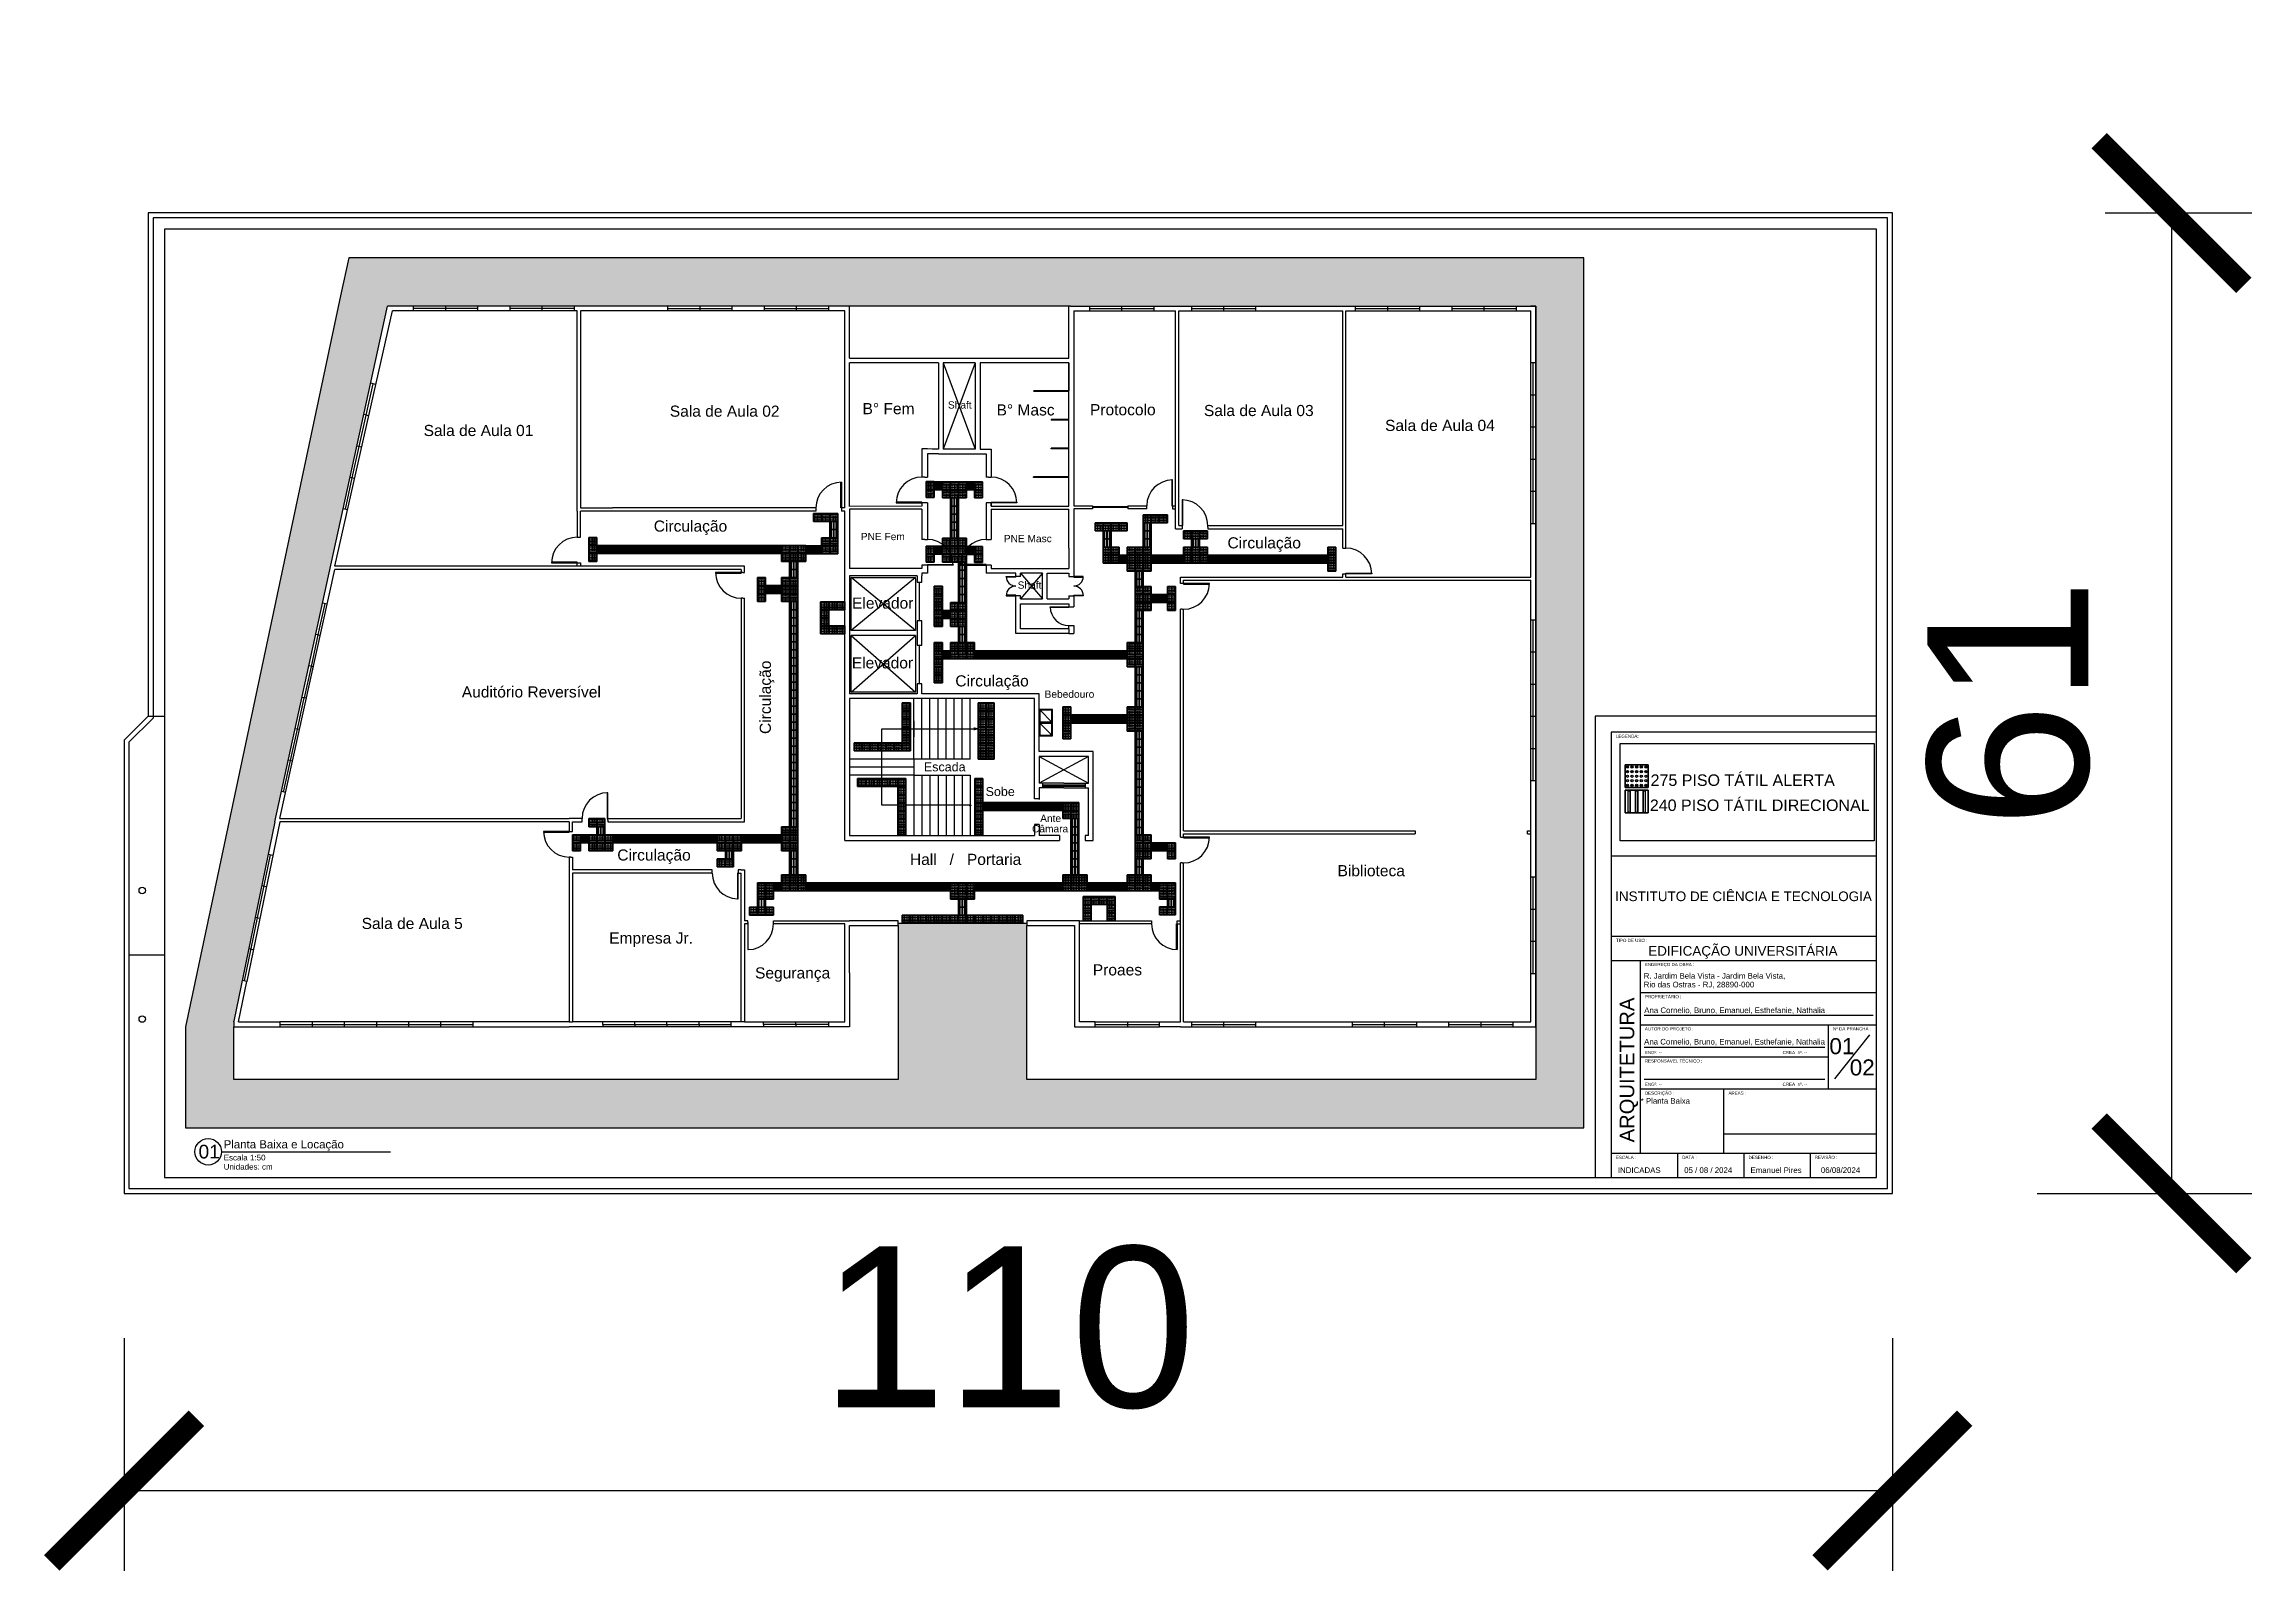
# Paper-space layout 'Folha 01-02' of a CAD drawing. Header units: millimetres. Extents: x -50 to 1324, y -235 to 715.
# The model-space entities are those that its viewports show. They can reach past a viewport. Long polylines and large blocks are cut down to what shows.
import ezdxf

# ---------------------------------------------------------------- set-up
doc = ezdxf.new("R2010")
doc.units = ezdxf.units.MM
doc.header["$LTSCALE"] = 600
for name, color, linetype in [('ALVENARIA', 7, 'Continuous'), ('COTA', 12, 'Continuous'), ('ESQUADRIA', 4, 'Continuous'), ('hatch', 1, 'Continuous'), ('PISO', 2, 'Continuous'), ('Piso Alerta', 50, 'Continuous'), ('Piso Direcional', 150, 'Continuous'), ('Selo', 7, 'Continuous')]:
    doc.layers.add(name, color=color, linetype=linetype)
doc.layers.add('mv', color=1, linetype='Continuous', plot=False)
doc.layers.get('mv').off()
doc.styles.add('KARLO 2016', font='arial.ttf')
doc.styles.get("Standard").update_dxf_attribs({"font": 'arial.ttf'})
doc.dimstyles.new('Marcelo', dxfattribs={"dimtxt": 100, "dimasz": 90, "dimexe": 50, "dimexo": 90, "dimgap": 50, "dimtad": 1, "dimlfac": 0.1, "dimtxsty": 'Standard', "dimblk": 'ARCHTICK', "dimcen": 2.5, "dimclrd": 256, "dimclre": 256, "dimclrt": 256, "dimadec": 0, "dimazin": 0, "dimtfac": 1, "dimtofl": 0, "dimtmove": 0, "dimatfit": 3, "dimldrblk": 'ARCHTICK', "dimfxl": 1, "dimtolj": 1, "dimtzin": 0, "dimarcsym": 0})

psp = doc.layouts.new('Folha 01-02')

# ---------------------------------------------------------------- texts
at = {"layer": 'ESQUADRIA', "color": 18, "true_color": 0x000000, "style": 'KARLO 2016'}
for s, height, p in [('INSTITUTO DE CIÊNCIA E TECNOLOGIA', 6, (927.503, 181.865)), ('EDIFICAÇÃO UNIVERSITÁRIA ', 6, (948.075, 147.905)), ('Rio das Ostras - RJ, 28890-000', 3.5, (945.281, 128.214)), ('R. Jardim Bela Vista - Jardim Bela Vista,', 3.5, (945.288, 133.634)), ('Ana Cornelio, Bruno, Emanuel, Esthefanie, Nathalia', 3.5, (945.601, 112.203)), ('Ana Cornelio, Bruno, Emanuel, Esthefanie, Nathalia', 3.5, (945.531, 92.657)), ('01 ', 10, (1060.784, 86.647)), ('ENGº. --', 2, (946, 86.674)), ('CREA  nº. --', 2, (1031.67, 86.674)), ('02', 10, (1073.448, 73.413)), ('ENGº. --', 2, (946, 66.92)), ('CREA  nº. --', 2, (1031.67, 66.92)), ('* Planta Baixa ', 3.5, (943.39, 55.813)), ('INDICADAS', 3.5, (929.197, 12.745)), ('05 / 08 / 2024', 3.5, (970.447, 12.745)), ('Emanuel Pires', 3.5, (1011.697, 12.745)), ('06/08/2024', 3.5, (1055.507, 12.745))]:
    psp.add_text(s, height=height, dxfattribs=at).set_placement(p)
psp.add_text('ARQUITETURA', height=9, rotation=90, dxfattribs=at).set_placement((939.368, 31.767))
at = {"layer": 'PISO', "color": 18, "true_color": 0x000000, "style": 'KARLO 2016'}
for s, p in [('LEGENDA:', (928, 283.427)), ('TIPO DE USO :', (928, 156.427)), ('ENDEREÇO DA OBRA :', (946, 141.427)), ('PROPRIETÁRIO :', (946, 121.427)), ('AUTOR DO PROJETO :', (946, 101.427)), ('Nº DA PRANCHA :', (1063, 101.427)), ('RESPONSÁVEL TÉCNICO :', (946, 81.427)), ('DESCRIÇÃO :', (946, 61.427)), ('ÁREAS :', (998, 61.427)), ('ESCALA :', (928, 21.427)), ('DATA :', (969.25, 21.427)), ('DESENHO :', (1010.5, 21.427)), ('REVISÃO :', (1051.75, 21.427))]:
    psp.add_text(s, height=2, dxfattribs=at).set_placement(p)
at = {"layer": 'Selo', "color": 18, "true_color": 0x000000, "attachment_point": 1}
for s, width, insert, char_height in [('01', 11.85975, (46.274, 30.273), 8.4974), ('Planta Baixa e Locação', 106.15356, (61.882, 33.139), 5.09844), ('Unidades: cm', 71.41622, (61.907, 18.403), 3.5689), ('Escala 1:50', 71.41622, (61.907, 24.11), 3.5689)]:
    psp.add_mtext_dynamic_manual_height_columns(s, width=width, gutter_width=12.5, heights=[0], dxfattribs=dict(at, insert=insert, char_height=char_height))

msp = doc.modelspace()

# ---------------------------------------------------------------- texts
at = {"color": 18, "true_color": 0x000000}
for s, p in [('275 PISO TÁTIL ALERTA', (125917, 106238)), ('240 PISO TÁTIL DIRECIONAL', (125885, 105156))]:
    msp.add_text(s, height=494.49, dxfattribs=at).set_placement(p)
for s, height, p in [('Sala de Aula 02', 346.1, (87395, 99307)), ('B° Fem', 346.1, (93391, 99386)), ('Shaft', 226.3, (96046, 99561)), ('B° Masc', 346.1, (97559, 99346)), ('Protocolo', 346.1, (100465, 99353)), ('Sala de Aula 03', 346.1, (104009, 99327)), ('Sala de Aula 01', 346.1, (79739, 98706)), ('Sala de Aula 04', 346.1, (109643, 98864)), ('Circulação', 346.1, (86897, 95732)), ('PNE Fem', 226.3, (93336, 95467)), ('PNE Masc', 226.3, (97784, 95404)), ('Circulação', 346.1, (104743, 95211)), ('Shaft', 226.3, (98216, 93956)), ('Elevador', 346.1, (93064, 93337)), ('Elevador', 346.1, (93056, 91478)), ('Auditório Reversível', 346.1, (80926, 90573)), ('Circulação', 346.1, (96276, 90917)), ('Bebedouro', 226.3, (99053, 90564)), ('Escada', 278.8, (95297, 88276)), ('Sobe', 278.8, (97217, 87508)), ('Câmara', 226.3, (98663, 86377)), ('Ante', 226.3, (98916, 86700)), ('Circulação', 346.1, (85762, 85501)), ('Hall   /   Portaria', 346.1, (94864, 85365)), ('Biblioteca', 346.1, (108165, 85013)), ('Sala de Aula 5', 346.1, (77811, 83372)), ('Empresa Jr.', 346.1, (85509, 82917)), ('Segurança', 346.1, (90047, 81833)), ('Proaes', 346.1, (100553, 81928))]:
    msp.add_text(s, height=height).set_placement(p)
msp.add_text('Circulação', height=346.1, rotation=90).set_placement((90539, 89437))

# ---------------------------------------------------------------- blocks, each defined once
blk = doc.blocks.new('_ArchTick')
at = {"color": 0, "linetype": 'ByBlock', "const_width": 0.15}
blk.add_lwpolyline([(-0.5, -0.5), (0.5, 0.5)], dxfattribs=at)
blk = doc.blocks.new('*D16')
at = {"layer": 'DEFPOINTS', "color": 0, "transparency": 16777216}
for p in [(0, 0), (1100, 0), (1100, -184.8)]:
    blk.add_point(p, dxfattribs=at)
at = {"layer": 'hatch', "lineweight": -2, "transparency": 16777216}
for p, q in [((0, -90), (0, -234.8)), ((1100, -90), (1100, -234.8)), ((0, -184.8), (1100, -184.8))]:
    blk.add_line(p, q, dxfattribs=at)
at = {"layer": 'hatch', "lineweight": -2, "transparency": 16777216, "xscale": 90, "yscale": 90, "zscale": 90, "rotation": 180}
blk.add_blockref('_ArchTick', (0, -184.8), dxfattribs=at)
at = {"layer": 'hatch', "lineweight": -2, "transparency": 16777216, "xscale": 90, "yscale": 90, "zscale": 90}
blk.add_blockref('_ArchTick', (1100, -184.8), dxfattribs=at)
at = {"layer": 'hatch', "transparency": 16777216, "insert": (550, -83.7), "char_height": 100, "attachment_point": 5}
blk.add_mtext('\\A1;110', dxfattribs=at)
blk = doc.blocks.new('*D9')
at = {"layer": 'DEFPOINTS', "color": 0, "transparency": 16777216}
for p in [(1142.4, 610), (1100, 0), (1273.6, 0)]:
    blk.add_point(p, dxfattribs=at)
at = {"layer": 'hatch', "lineweight": -2, "transparency": 16777216}
for p, q in [((1232.4, 610), (1323.6, 610)), ((1273.6, 610), (1273.6, 0)), ((1190, 0), (1323.6, 0))]:
    blk.add_line(p, q, dxfattribs=at)
at = {"layer": 'hatch', "lineweight": -2, "transparency": 16777216, "xscale": 90, "yscale": 90, "zscale": 90}
for p, rotation in [((1273.6, 610), 90), ((1273.6, 0), 270)]:
    blk.add_blockref('_ArchTick', p, dxfattribs=dict(at, rotation=rotation))
at = {"layer": 'hatch', "transparency": 16777216, "insert": (1172.5, 305), "char_height": 100, "attachment_point": 5, "rotation": 90}
blk.add_mtext('\\A1;61', dxfattribs=at)
blk = doc.blocks.new('*U22')
for radius in [12.5, 10]:
    blk.add_circle((0, 0), radius)
blk = doc.blocks.new('*U23')
at = {"layer": 'Piso Alerta', "color": 0, "linetype": 'ByBlock', "lineweight": -2, "transparency": 16777216}
for p in [(0, 200), (0, 150), (0, 100), (0, 50), (0, 0), (50, 200), (50, 150), (50, 100), (50, 50), (50, 0), (100, 200), (100, 150), (100, 100), (100, 50), (100, 0), (150, 200), (150, 150), (150, 100), (150, 50), (150, 0), (200, 200), (200, 150), (200, 100), (200, 50), (200, 0)]:
    blk.add_blockref('*U22', p, dxfattribs=at)
blk = doc.blocks.new('*U24')
for radius in [12.5, 10]:
    blk.add_circle((0, 0), radius)
blk = doc.blocks.new('*U25')
at = {"layer": 'Piso Alerta', "color": 0, "linetype": 'ByBlock', "lineweight": -2, "transparency": 16777216}
for p in [(0, 200), (0, 150), (0, 100), (0, 50), (0, 0), (50, 200), (50, 150), (50, 100), (50, 50), (50, 0), (100, 200), (100, 150), (100, 100), (100, 50), (100, 0), (150, 200), (150, 150), (150, 100), (150, 50), (150, 0), (200, 200), (200, 150), (200, 100), (200, 50), (200, 0)]:
    blk.add_blockref('*U24', p, dxfattribs=at)
blk = doc.blocks.new('*U26')
for radius in [12.5, 10]:
    blk.add_circle((0, 0), radius)
blk = doc.blocks.new('*U27')
at = {"layer": 'Piso Alerta', "color": 0, "linetype": 'ByBlock', "lineweight": -2, "transparency": 16777216}
for p in [(0, 200), (0, 150), (0, 100), (0, 50), (0, 0), (50, 200), (50, 150), (50, 100), (50, 50), (50, 0), (100, 200), (100, 150), (100, 100), (100, 50), (100, 0), (150, 200), (150, 150), (150, 100), (150, 50), (150, 0), (200, 200), (200, 150), (200, 100), (200, 50), (200, 0)]:
    blk.add_blockref('*U26', p, dxfattribs=at)
blk = doc.blocks.new('*U28')
for radius in [12.5, 10]:
    blk.add_circle((0, 0), radius)
blk = doc.blocks.new('*U29')
at = {"layer": 'Piso Alerta', "color": 0, "linetype": 'ByBlock', "lineweight": -2, "transparency": 16777216}
for p in [(0, 200), (0, 150), (0, 100), (0, 50), (0, 0), (50, 200), (50, 150), (50, 100), (50, 50), (50, 0), (100, 200), (100, 150), (100, 100), (100, 50), (100, 0), (150, 200), (150, 150), (150, 100), (150, 50), (150, 0), (200, 200), (200, 150), (200, 100), (200, 50), (200, 0)]:
    blk.add_blockref('*U28', p, dxfattribs=at)
blk = doc.blocks.new('*U33')
for radius in [12.5, 10]:
    blk.add_circle((0, 0), radius)
blk = doc.blocks.new('*U34')
at = {"layer": 'Piso Alerta', "color": 0, "linetype": 'ByBlock', "lineweight": -2, "transparency": 16777216}
for p in [(0, 200), (0, 150), (0, 100), (0, 50), (0, 0), (50, 200), (50, 150), (50, 100), (50, 50), (50, 0), (100, 200), (100, 150), (100, 100), (100, 50), (100, 0), (150, 200), (150, 150), (150, 100), (150, 50), (150, 0), (200, 200), (200, 150), (200, 100), (200, 50), (200, 0)]:
    blk.add_blockref('*U33', p, dxfattribs=at)
blk = doc.blocks.new('*U35')
for radius in [12.5, 10]:
    blk.add_circle((0, 0), radius)
blk = doc.blocks.new('*U36')
at = {"layer": 'Piso Alerta', "color": 0, "linetype": 'ByBlock', "lineweight": -2, "transparency": 16777216}
for p in [(0, 200), (0, 150), (0, 100), (0, 50), (0, 0), (50, 200), (50, 150), (50, 100), (50, 50), (50, 0), (100, 200), (100, 150), (100, 100), (100, 50), (100, 0), (150, 200), (150, 150), (150, 100), (150, 50), (150, 0), (200, 200), (200, 150), (200, 100), (200, 50), (200, 0)]:
    blk.add_blockref('*U35', p, dxfattribs=at)
blk = doc.blocks.new('*U57')
for radius in [12.5, 10]:
    blk.add_circle((0, 0), radius)
blk = doc.blocks.new('*U58')
at = {"layer": 'Piso Alerta', "color": 0, "linetype": 'ByBlock', "lineweight": -2, "transparency": 16777216}
for p in [(0, 200), (0, 150), (0, 100), (0, 50), (0, 0), (50, 200), (50, 150), (50, 100), (50, 50), (50, 0), (100, 200), (100, 150), (100, 100), (100, 50), (100, 0), (150, 200), (150, 150), (150, 100), (150, 50), (150, 0), (200, 200), (200, 150), (200, 100), (200, 50), (200, 0)]:
    blk.add_blockref('*U57', p, dxfattribs=at)
blk = doc.blocks.new('*U59')
for radius in [12.5, 10]:
    blk.add_circle((0, 0), radius)
blk = doc.blocks.new('*U60')
at = {"layer": 'Piso Alerta', "color": 0, "linetype": 'ByBlock', "lineweight": -2, "transparency": 16777216}
for p in [(0, 200), (0, 150), (0, 100), (0, 50), (0, 0), (50, 200), (50, 150), (50, 100), (50, 50), (50, 0), (100, 200), (100, 150), (100, 100), (100, 50), (100, 0), (150, 200), (150, 150), (150, 100), (150, 50), (150, 0), (200, 200), (200, 150), (200, 100), (200, 50), (200, 0)]:
    blk.add_blockref('*U59', p, dxfattribs=at)
blk = doc.blocks.new('*U61')
for radius in [12.5, 10]:
    blk.add_circle((0, 0), radius)
blk = doc.blocks.new('*U62')
at = {"layer": 'Piso Alerta', "color": 0, "linetype": 'ByBlock', "lineweight": -2, "transparency": 16777216}
for p in [(0, 200), (0, 150), (0, 100), (0, 50), (0, 0), (50, 200), (50, 150), (50, 100), (50, 50), (50, 0), (100, 200), (100, 150), (100, 100), (100, 50), (100, 0), (150, 200), (150, 150), (150, 100), (150, 50), (150, 0), (200, 200), (200, 150), (200, 100), (200, 50), (200, 0)]:
    blk.add_blockref('*U61', p, dxfattribs=at)
blk = doc.blocks.new('*U63')
for radius in [12.5, 10]:
    blk.add_circle((0, 0), radius)
blk = doc.blocks.new('*U64')
at = {"layer": 'Piso Alerta', "color": 0, "linetype": 'ByBlock', "lineweight": -2, "transparency": 16777216}
for p in [(0, 200), (0, 150), (0, 100), (0, 50), (0, 0), (50, 200), (50, 150), (50, 100), (50, 50), (50, 0), (100, 200), (100, 150), (100, 100), (100, 50), (100, 0), (150, 200), (150, 150), (150, 100), (150, 50), (150, 0), (200, 200), (200, 150), (200, 100), (200, 50), (200, 0)]:
    blk.add_blockref('*U63', p, dxfattribs=at)
blk = doc.blocks.new('*U78')
for radius in [12.5, 10]:
    blk.add_circle((0, 0), radius)
blk = doc.blocks.new('*U79')
at = {"layer": 'Piso Alerta', "color": 0, "linetype": 'ByBlock', "lineweight": -2, "transparency": 16777216}
for p in [(0, 200), (0, 150), (0, 100), (0, 50), (0, 0), (50, 200), (50, 150), (50, 100), (50, 50), (50, 0), (100, 200), (100, 150), (100, 100), (100, 50), (100, 0), (150, 200), (150, 150), (150, 100), (150, 50), (150, 0), (200, 200), (200, 150), (200, 100), (200, 50), (200, 0)]:
    blk.add_blockref('*U78', p, dxfattribs=at)
blk = doc.blocks.new('*U80')
for radius in [12.5, 10]:
    blk.add_circle((0, 0), radius)
blk = doc.blocks.new('*U81')
at = {"layer": 'Piso Alerta', "color": 0, "linetype": 'ByBlock', "lineweight": -2, "transparency": 16777216}
for p in [(0, 200), (0, 150), (0, 100), (0, 50), (0, 0), (50, 200), (50, 150), (50, 100), (50, 50), (50, 0), (100, 200), (100, 150), (100, 100), (100, 50), (100, 0), (150, 200), (150, 150), (150, 100), (150, 50), (150, 0), (200, 200), (200, 150), (200, 100), (200, 50), (200, 0)]:
    blk.add_blockref('*U80', p, dxfattribs=at)
blk = doc.blocks.new('*U74')
for radius in [12.5, 10]:
    blk.add_circle((0, 0), radius)
blk = doc.blocks.new('*U75')
at = {"layer": 'Piso Alerta', "color": 0, "linetype": 'ByBlock', "lineweight": -2, "transparency": 16777216}
for p in [(0, 200), (0, 150), (0, 100), (0, 50), (0, 0), (50, 200), (50, 150), (50, 100), (50, 50), (50, 0), (100, 200), (100, 150), (100, 100), (100, 50), (100, 0), (150, 200), (150, 150), (150, 100), (150, 50), (150, 0), (200, 200), (200, 150), (200, 100), (200, 50), (200, 0)]:
    blk.add_blockref('*U74', p, dxfattribs=at)
blk = doc.blocks.new('*U76')
for radius in [12.5, 10]:
    blk.add_circle((0, 0), radius)
blk = doc.blocks.new('*U77')
at = {"layer": 'Piso Alerta', "color": 0, "linetype": 'ByBlock', "lineweight": -2, "transparency": 16777216}
for p in [(0, 200), (0, 150), (0, 100), (0, 50), (0, 0), (50, 200), (50, 150), (50, 100), (50, 50), (50, 0), (100, 200), (100, 150), (100, 100), (100, 50), (100, 0), (150, 200), (150, 150), (150, 100), (150, 50), (150, 0), (200, 200), (200, 150), (200, 100), (200, 50), (200, 0)]:
    blk.add_blockref('*U76', p, dxfattribs=at)
blk = doc.blocks.new('*U86')
for radius in [12.5, 10]:
    blk.add_circle((0, 0), radius)
blk = doc.blocks.new('*U85')
at = {"layer": 'Piso Alerta', "color": 0, "linetype": 'ByBlock', "lineweight": -2, "transparency": 16777216}
for p in [(0, 200), (0, 150), (0, 100), (0, 50), (0, 0), (50, 200), (50, 150), (50, 100), (50, 50), (50, 0), (100, 200), (100, 150), (100, 100), (100, 50), (100, 0), (150, 200), (150, 150), (150, 100), (150, 50), (150, 0), (200, 200), (200, 150), (200, 100), (200, 50), (200, 0)]:
    blk.add_blockref('*U86', p, dxfattribs=at)
blk = doc.blocks.new('*U88')
for radius in [12.5, 10]:
    blk.add_circle((0, 0), radius)
blk = doc.blocks.new('*U87')
at = {"layer": 'Piso Alerta', "color": 0, "linetype": 'ByBlock', "lineweight": -2, "transparency": 16777216}
for p in [(0, 200), (0, 150), (0, 100), (0, 50), (0, 0), (50, 200), (50, 150), (50, 100), (50, 50), (50, 0), (100, 200), (100, 150), (100, 100), (100, 50), (100, 0), (150, 200), (150, 150), (150, 100), (150, 50), (150, 0), (200, 200), (200, 150), (200, 100), (200, 50), (200, 0)]:
    blk.add_blockref('*U88', p, dxfattribs=at)
blk = doc.blocks.new('*U89')
for radius in [12.5, 10]:
    blk.add_circle((0, 0), radius)
blk = doc.blocks.new('*U90')
at = {"layer": 'Piso Alerta', "color": 0, "linetype": 'ByBlock', "lineweight": -2, "transparency": 16777216}
for p in [(0, 200), (0, 150), (0, 100), (0, 50), (0, 0), (50, 200), (50, 150), (50, 100), (50, 50), (50, 0), (100, 200), (100, 150), (100, 100), (100, 50), (100, 0), (150, 200), (150, 150), (150, 100), (150, 50), (150, 0), (200, 200), (200, 150), (200, 100), (200, 50), (200, 0)]:
    blk.add_blockref('*U89', p, dxfattribs=at)
blk = doc.blocks.new('*U91')
for radius in [12.5, 10]:
    blk.add_circle((0, 0), radius)
blk = doc.blocks.new('*U92')
at = {"layer": 'Piso Alerta', "color": 0, "linetype": 'ByBlock', "lineweight": -2, "transparency": 16777216}
for p in [(0, 200), (0, 150), (0, 100), (0, 50), (0, 0), (50, 200), (50, 150), (50, 100), (50, 50), (50, 0), (100, 200), (100, 150), (100, 100), (100, 50), (100, 0), (150, 200), (150, 150), (150, 100), (150, 50), (150, 0), (200, 200), (200, 150), (200, 100), (200, 50), (200, 0)]:
    blk.add_blockref('*U91', p, dxfattribs=at)
blk = doc.blocks.new('*U93')
for radius in [12.5, 10]:
    blk.add_circle((0, 0), radius)
blk = doc.blocks.new('*U94')
at = {"layer": 'Piso Alerta', "color": 0, "linetype": 'ByBlock', "lineweight": -2, "transparency": 16777216}
for p in [(0, 200), (0, 150), (0, 100), (0, 50), (0, 0), (50, 200), (50, 150), (50, 100), (50, 50), (50, 0), (100, 200), (100, 150), (100, 100), (100, 50), (100, 0), (150, 200), (150, 150), (150, 100), (150, 50), (150, 0), (200, 200), (200, 150), (200, 100), (200, 50), (200, 0)]:
    blk.add_blockref('*U93', p, dxfattribs=at)
blk = doc.blocks.new('*U95')
for radius in [12.5, 10]:
    blk.add_circle((0, 0), radius)
blk = doc.blocks.new('*U96')
at = {"layer": 'Piso Alerta', "color": 0, "linetype": 'ByBlock', "lineweight": -2, "transparency": 16777216}
for p in [(0, 200), (0, 150), (0, 100), (0, 50), (0, 0), (50, 200), (50, 150), (50, 100), (50, 50), (50, 0), (100, 200), (100, 150), (100, 100), (100, 50), (100, 0), (150, 200), (150, 150), (150, 100), (150, 50), (150, 0), (200, 200), (200, 150), (200, 100), (200, 50), (200, 0)]:
    blk.add_blockref('*U95', p, dxfattribs=at)
blk = doc.blocks.new('*U107')
for radius in [12.5, 10]:
    blk.add_circle((0, 0), radius)
blk = doc.blocks.new('*U108')
at = {"layer": 'Piso Alerta', "color": 0, "linetype": 'ByBlock', "lineweight": -2, "transparency": 16777216}
for p in [(0, 200), (0, 150), (0, 100), (0, 50), (0, 0), (50, 200), (50, 150), (50, 100), (50, 50), (50, 0), (100, 200), (100, 150), (100, 100), (100, 50), (100, 0), (150, 200), (150, 150), (150, 100), (150, 50), (150, 0), (200, 200), (200, 150), (200, 100), (200, 50), (200, 0)]:
    blk.add_blockref('*U107', p, dxfattribs=at)
blk = doc.blocks.new('*U109')
for radius in [12.5, 10]:
    blk.add_circle((0, 0), radius)
blk = doc.blocks.new('*U110')
at = {"layer": 'Piso Alerta', "color": 0, "linetype": 'ByBlock', "lineweight": -2, "transparency": 16777216}
for p in [(0, 200), (0, 150), (0, 100), (0, 50), (0, 0), (50, 200), (50, 150), (50, 100), (50, 50), (50, 0), (100, 200), (100, 150), (100, 100), (100, 50), (100, 0), (150, 200), (150, 150), (150, 100), (150, 50), (150, 0), (200, 200), (200, 150), (200, 100), (200, 50), (200, 0)]:
    blk.add_blockref('*U109', p, dxfattribs=at)
blk = doc.blocks.new('*U111')
for radius in [12.5, 10]:
    blk.add_circle((0, 0), radius)
blk = doc.blocks.new('*U112')
at = {"layer": 'Piso Alerta', "color": 0, "linetype": 'ByBlock', "lineweight": -2, "transparency": 16777216}
for p in [(0, 200), (0, 150), (0, 100), (0, 50), (0, 0), (50, 200), (50, 150), (50, 100), (50, 50), (50, 0), (100, 200), (100, 150), (100, 100), (100, 50), (100, 0), (150, 200), (150, 150), (150, 100), (150, 50), (150, 0), (200, 200), (200, 150), (200, 100), (200, 50), (200, 0)]:
    blk.add_blockref('*U111', p, dxfattribs=at)
blk = doc.blocks.new('*U113')
for radius in [12.5, 10]:
    blk.add_circle((0, 0), radius)
blk = doc.blocks.new('*U114')
at = {"layer": 'Piso Alerta', "color": 0, "linetype": 'ByBlock', "lineweight": -2, "transparency": 16777216}
for p in [(0, 200), (0, 150), (0, 100), (0, 50), (0, 0), (50, 200), (50, 150), (50, 100), (50, 50), (50, 0), (100, 200), (100, 150), (100, 100), (100, 50), (100, 0), (150, 200), (150, 150), (150, 100), (150, 50), (150, 0), (200, 200), (200, 150), (200, 100), (200, 50), (200, 0)]:
    blk.add_blockref('*U113', p, dxfattribs=at)
blk = doc.blocks.new('*U115')
for radius in [12.5, 10]:
    blk.add_circle((0, 0), radius)
blk = doc.blocks.new('*U116')
at = {"layer": 'Piso Alerta', "color": 0, "linetype": 'ByBlock', "lineweight": -2, "transparency": 16777216}
for p in [(0, 200), (0, 150), (0, 100), (0, 50), (0, 0), (50, 200), (50, 150), (50, 100), (50, 50), (50, 0), (100, 200), (100, 150), (100, 100), (100, 50), (100, 0), (150, 200), (150, 150), (150, 100), (150, 50), (150, 0), (200, 200), (200, 150), (200, 100), (200, 50), (200, 0)]:
    blk.add_blockref('*U115', p, dxfattribs=at)
blk = doc.blocks.new('*U117')
for radius in [12.5, 10]:
    blk.add_circle((0, 0), radius)
blk = doc.blocks.new('*U118')
at = {"layer": 'Piso Alerta', "color": 0, "linetype": 'ByBlock', "lineweight": -2, "transparency": 16777216}
for p in [(0, 200), (0, 150), (0, 100), (0, 50), (0, 0), (50, 200), (50, 150), (50, 100), (50, 50), (50, 0), (100, 200), (100, 150), (100, 100), (100, 50), (100, 0), (150, 200), (150, 150), (150, 100), (150, 50), (150, 0), (200, 200), (200, 150), (200, 100), (200, 50), (200, 0)]:
    blk.add_blockref('*U117', p, dxfattribs=at)
blk = doc.blocks.new('*U123')
for radius in [12.5, 10]:
    blk.add_circle((0, 0), radius)
blk = doc.blocks.new('*U124')
at = {"layer": 'Piso Alerta', "color": 0, "linetype": 'ByBlock', "lineweight": -2, "transparency": 16777216}
for p in [(0, 200), (0, 150), (0, 100), (0, 50), (0, 0), (50, 200), (50, 150), (50, 100), (50, 50), (50, 0), (100, 200), (100, 150), (100, 100), (100, 50), (100, 0), (150, 200), (150, 150), (150, 100), (150, 50), (150, 0), (200, 200), (200, 150), (200, 100), (200, 50), (200, 0)]:
    blk.add_blockref('*U123', p, dxfattribs=at)
blk = doc.blocks.new('*U125')
for radius in [12.5, 10]:
    blk.add_circle((0, 0), radius)
blk = doc.blocks.new('*U126')
at = {"layer": 'Piso Alerta', "color": 0, "linetype": 'ByBlock', "lineweight": -2, "transparency": 16777216}
for p in [(0, 200), (0, 150), (0, 100), (0, 50), (0, 0), (50, 200), (50, 150), (50, 100), (50, 50), (50, 0), (100, 200), (100, 150), (100, 100), (100, 50), (100, 0), (150, 200), (150, 150), (150, 100), (150, 50), (150, 0), (200, 200), (200, 150), (200, 100), (200, 50), (200, 0)]:
    blk.add_blockref('*U125', p, dxfattribs=at)
blk = doc.blocks.new('*U119')
for radius in [12.5, 10]:
    blk.add_circle((0, 0), radius)
blk = doc.blocks.new('*U120')
at = {"layer": 'Piso Alerta', "color": 0, "linetype": 'ByBlock', "lineweight": -2, "transparency": 16777216}
for p in [(0, 200), (0, 150), (0, 100), (0, 50), (0, 0), (50, 200), (50, 150), (50, 100), (50, 50), (50, 0), (100, 200), (100, 150), (100, 100), (100, 50), (100, 0), (150, 200), (150, 150), (150, 100), (150, 50), (150, 0), (200, 200), (200, 150), (200, 100), (200, 50), (200, 0)]:
    blk.add_blockref('*U119', p, dxfattribs=at)
blk = doc.blocks.new('*U121')
for radius in [12.5, 10]:
    blk.add_circle((0, 0), radius)
blk = doc.blocks.new('*U122')
at = {"layer": 'Piso Alerta', "color": 0, "linetype": 'ByBlock', "lineweight": -2, "transparency": 16777216}
for p in [(0, 200), (0, 150), (0, 100), (0, 50), (0, 0), (50, 200), (50, 150), (50, 100), (50, 50), (50, 0), (100, 200), (100, 150), (100, 100), (100, 50), (100, 0), (150, 200), (150, 150), (150, 100), (150, 50), (150, 0), (200, 200), (200, 150), (200, 100), (200, 50), (200, 0)]:
    blk.add_blockref('*U121', p, dxfattribs=at)
blk = doc.blocks.new('*U131')
for radius in [12.5, 10]:
    blk.add_circle((0, 0), radius)
blk = doc.blocks.new('*U132')
at = {"layer": 'Piso Alerta', "color": 0, "linetype": 'ByBlock', "lineweight": -2, "transparency": 16777216}
for p in [(0, 200), (0, 150), (0, 100), (0, 50), (0, 0), (50, 200), (50, 150), (50, 100), (50, 50), (50, 0), (100, 200), (100, 150), (100, 100), (100, 50), (100, 0), (150, 200), (150, 150), (150, 100), (150, 50), (150, 0), (200, 200), (200, 150), (200, 100), (200, 50), (200, 0)]:
    blk.add_blockref('*U131', p, dxfattribs=at)
blk = doc.blocks.new('*U133')
for radius in [12.5, 10]:
    blk.add_circle((0, 0), radius)
blk = doc.blocks.new('*U134')
at = {"layer": 'Piso Alerta', "color": 0, "linetype": 'ByBlock', "lineweight": -2, "transparency": 16777216}
for p in [(0, 200), (0, 150), (0, 100), (0, 50), (0, 0), (50, 200), (50, 150), (50, 100), (50, 50), (50, 0), (100, 200), (100, 150), (100, 100), (100, 50), (100, 0), (150, 200), (150, 150), (150, 100), (150, 50), (150, 0), (200, 200), (200, 150), (200, 100), (200, 50), (200, 0)]:
    blk.add_blockref('*U133', p, dxfattribs=at)
blk = doc.blocks.new('*U127')
for radius in [12.5, 10]:
    blk.add_circle((0, 0), radius)
blk = doc.blocks.new('*U128')
at = {"layer": 'Piso Alerta', "color": 0, "linetype": 'ByBlock', "lineweight": -2, "transparency": 16777216}
for p in [(0, 200), (0, 150), (0, 100), (0, 50), (0, 0), (50, 200), (50, 150), (50, 100), (50, 50), (50, 0), (100, 200), (100, 150), (100, 100), (100, 50), (100, 0), (150, 200), (150, 150), (150, 100), (150, 50), (150, 0), (200, 200), (200, 150), (200, 100), (200, 50), (200, 0)]:
    blk.add_blockref('*U127', p, dxfattribs=at)
blk = doc.blocks.new('*U129')
for radius in [12.5, 10]:
    blk.add_circle((0, 0), radius)
blk = doc.blocks.new('*U130')
at = {"layer": 'Piso Alerta', "color": 0, "linetype": 'ByBlock', "lineweight": -2, "transparency": 16777216}
for p in [(0, 200), (0, 150), (0, 100), (0, 50), (0, 0), (50, 200), (50, 150), (50, 100), (50, 50), (50, 0), (100, 200), (100, 150), (100, 100), (100, 50), (100, 0), (150, 200), (150, 150), (150, 100), (150, 50), (150, 0), (200, 200), (200, 150), (200, 100), (200, 50), (200, 0)]:
    blk.add_blockref('*U129', p, dxfattribs=at)
blk = doc.blocks.new('*U135')
for radius in [12.5, 10]:
    blk.add_circle((0, 0), radius)
blk = doc.blocks.new('*U136')
at = {"layer": 'Piso Alerta', "color": 0, "linetype": 'ByBlock', "lineweight": -2, "transparency": 16777216}
for p in [(0, 200), (0, 150), (0, 100), (0, 50), (0, 0), (50, 200), (50, 150), (50, 100), (50, 50), (50, 0), (100, 200), (100, 150), (100, 100), (100, 50), (100, 0), (150, 200), (150, 150), (150, 100), (150, 50), (150, 0), (200, 200), (200, 150), (200, 100), (200, 50), (200, 0)]:
    blk.add_blockref('*U135', p, dxfattribs=at)
blk = doc.blocks.new('*U137')
for radius in [12.5, 10]:
    blk.add_circle((0, 0), radius)
blk = doc.blocks.new('*U138')
at = {"layer": 'Piso Alerta', "color": 0, "linetype": 'ByBlock', "lineweight": -2, "transparency": 16777216}
for p in [(0, 200), (0, 150), (0, 100), (0, 50), (0, 0), (50, 200), (50, 150), (50, 100), (50, 50), (50, 0), (100, 200), (100, 150), (100, 100), (100, 50), (100, 0), (150, 200), (150, 150), (150, 100), (150, 50), (150, 0), (200, 200), (200, 150), (200, 100), (200, 50), (200, 0)]:
    blk.add_blockref('*U137', p, dxfattribs=at)
blk = doc.blocks.new('*U140')
for radius in [12.5, 10]:
    blk.add_circle((0, 0), radius)
blk = doc.blocks.new('*U139')
at = {"layer": 'Piso Alerta', "color": 0, "linetype": 'ByBlock', "lineweight": -2, "transparency": 16777216}
for p in [(0, 200), (0, 150), (0, 100), (0, 50), (0, 0), (50, 200), (50, 150), (50, 100), (50, 50), (50, 0), (100, 200), (100, 150), (100, 100), (100, 50), (100, 0), (150, 200), (150, 150), (150, 100), (150, 50), (150, 0), (200, 200), (200, 150), (200, 100), (200, 50), (200, 0)]:
    blk.add_blockref('*U140', p, dxfattribs=at)
blk = doc.blocks.new('*U142')
for radius in [12.5, 10]:
    blk.add_circle((0, 0), radius)
blk = doc.blocks.new('*U141')
at = {"layer": 'Piso Alerta', "color": 0, "linetype": 'ByBlock', "lineweight": -2, "transparency": 16777216}
for p in [(0, 200), (0, 150), (0, 100), (0, 50), (0, 0), (50, 200), (50, 150), (50, 100), (50, 50), (50, 0), (100, 200), (100, 150), (100, 100), (100, 50), (100, 0), (150, 200), (150, 150), (150, 100), (150, 50), (150, 0), (200, 200), (200, 150), (200, 100), (200, 50), (200, 0)]:
    blk.add_blockref('*U142', p, dxfattribs=at)
blk = doc.blocks.new('*U143')
for radius in [12.5, 10]:
    blk.add_circle((0, 0), radius)
blk = doc.blocks.new('*U144')
at = {"layer": 'Piso Alerta', "color": 0, "linetype": 'ByBlock', "lineweight": -2, "transparency": 16777216}
for p in [(0, 200), (0, 150), (0, 100), (0, 50), (0, 0), (50, 200), (50, 150), (50, 100), (50, 50), (50, 0), (100, 200), (100, 150), (100, 100), (100, 50), (100, 0), (150, 200), (150, 150), (150, 100), (150, 50), (150, 0), (200, 200), (200, 150), (200, 100), (200, 50), (200, 0)]:
    blk.add_blockref('*U143', p, dxfattribs=at)
blk = doc.blocks.new('*U145')
for radius in [12.5, 10]:
    blk.add_circle((0, 0), radius)
blk = doc.blocks.new('*U146')
at = {"layer": 'Piso Alerta', "color": 0, "linetype": 'ByBlock', "lineweight": -2, "transparency": 16777216}
for p in [(0, 200), (0, 150), (0, 100), (0, 50), (0, 0), (50, 200), (50, 150), (50, 100), (50, 50), (50, 0), (100, 200), (100, 150), (100, 100), (100, 50), (100, 0), (150, 200), (150, 150), (150, 100), (150, 50), (150, 0), (200, 200), (200, 150), (200, 100), (200, 50), (200, 0)]:
    blk.add_blockref('*U145', p, dxfattribs=at)
blk = doc.blocks.new('*U156')
for radius in [12.5, 10]:
    blk.add_circle((0, 0), radius)
blk = doc.blocks.new('*U157')
at = {"layer": 'Piso Alerta', "color": 0, "linetype": 'ByBlock', "lineweight": -2, "transparency": 16777216}
for p in [(0, 200), (0, 150), (0, 100), (0, 50), (0, 0), (50, 200), (50, 150), (50, 100), (50, 50), (50, 0), (100, 200), (100, 150), (100, 100), (100, 50), (100, 0), (150, 200), (150, 150), (150, 100), (150, 50), (150, 0), (200, 200), (200, 150), (200, 100), (200, 50), (200, 0)]:
    blk.add_blockref('*U156', p, dxfattribs=at)
blk = doc.blocks.new('*U158')
for radius in [12.5, 10]:
    blk.add_circle((0, 0), radius)
blk = doc.blocks.new('*U159')
at = {"layer": 'Piso Alerta', "color": 0, "linetype": 'ByBlock', "lineweight": -2, "transparency": 16777216}
for p in [(0, 200), (0, 150), (0, 100), (0, 50), (0, 0), (50, 200), (50, 150), (50, 100), (50, 50), (50, 0), (100, 200), (100, 150), (100, 100), (100, 50), (100, 0), (150, 200), (150, 150), (150, 100), (150, 50), (150, 0), (200, 200), (200, 150), (200, 100), (200, 50), (200, 0)]:
    blk.add_blockref('*U158', p, dxfattribs=at)
blk = doc.blocks.new('*U160')
for radius in [12.5, 10]:
    blk.add_circle((0, 0), radius)
blk = doc.blocks.new('*U161')
at = {"layer": 'Piso Alerta', "color": 0, "linetype": 'ByBlock', "lineweight": -2, "transparency": 16777216}
for p in [(0, 200), (0, 150), (0, 100), (0, 50), (0, 0), (50, 200), (50, 150), (50, 100), (50, 50), (50, 0), (100, 200), (100, 150), (100, 100), (100, 50), (100, 0), (150, 200), (150, 150), (150, 100), (150, 50), (150, 0), (200, 200), (200, 150), (200, 100), (200, 50), (200, 0)]:
    blk.add_blockref('*U160', p, dxfattribs=at)
blk = doc.blocks.new('*U162')
for radius in [12.5, 10]:
    blk.add_circle((0, 0), radius)
blk = doc.blocks.new('*U163')
at = {"layer": 'Piso Alerta', "color": 0, "linetype": 'ByBlock', "lineweight": -2, "transparency": 16777216}
for p in [(0, 200), (0, 150), (0, 100), (0, 50), (0, 0), (50, 200), (50, 150), (50, 100), (50, 50), (50, 0), (100, 200), (100, 150), (100, 100), (100, 50), (100, 0), (150, 200), (150, 150), (150, 100), (150, 50), (150, 0), (200, 200), (200, 150), (200, 100), (200, 50), (200, 0)]:
    blk.add_blockref('*U162', p, dxfattribs=at)
blk = doc.blocks.new('*U164')
for radius in [12.5, 10]:
    blk.add_circle((0, 0), radius)
blk = doc.blocks.new('*U165')
at = {"layer": 'Piso Alerta', "color": 0, "linetype": 'ByBlock', "lineweight": -2, "transparency": 16777216}
for p in [(0, 200), (0, 150), (0, 100), (0, 50), (0, 0), (50, 200), (50, 150), (50, 100), (50, 50), (50, 0), (100, 200), (100, 150), (100, 100), (100, 50), (100, 0), (150, 200), (150, 150), (150, 100), (150, 50), (150, 0), (200, 200), (200, 150), (200, 100), (200, 50), (200, 0)]:
    blk.add_blockref('*U164', p, dxfattribs=at)
blk = doc.blocks.new('*U166')
for radius in [12.5, 10]:
    blk.add_circle((0, 0), radius)
blk = doc.blocks.new('*U167')
at = {"layer": 'Piso Alerta', "color": 0, "linetype": 'ByBlock', "lineweight": -2, "transparency": 16777216}
for p in [(0, 200), (0, 150), (0, 100), (0, 50), (0, 0), (50, 200), (50, 150), (50, 100), (50, 50), (50, 0), (100, 200), (100, 150), (100, 100), (100, 50), (100, 0), (150, 200), (150, 150), (150, 100), (150, 50), (150, 0), (200, 200), (200, 150), (200, 100), (200, 50), (200, 0)]:
    blk.add_blockref('*U166', p, dxfattribs=at)
blk = doc.blocks.new('*U169')
for radius in [12.5, 10]:
    blk.add_circle((0, 0), radius)
blk = doc.blocks.new('*U168')
at = {"layer": 'Piso Alerta', "color": 0, "linetype": 'ByBlock', "lineweight": -2, "transparency": 16777216}
for p in [(0, 200), (0, 150), (0, 100), (0, 50), (0, 0), (50, 200), (50, 150), (50, 100), (50, 50), (50, 0), (100, 200), (100, 150), (100, 100), (100, 50), (100, 0), (150, 200), (150, 150), (150, 100), (150, 50), (150, 0), (200, 200), (200, 150), (200, 100), (200, 50), (200, 0)]:
    blk.add_blockref('*U169', p, dxfattribs=at)
blk = doc.blocks.new('*U171')
for radius in [12.5, 10]:
    blk.add_circle((0, 0), radius)
blk = doc.blocks.new('*U170')
at = {"layer": 'Piso Alerta', "color": 0, "linetype": 'ByBlock', "lineweight": -2, "transparency": 16777216}
for p in [(0, 200), (0, 150), (0, 100), (0, 50), (0, 0), (50, 200), (50, 150), (50, 100), (50, 50), (50, 0), (100, 200), (100, 150), (100, 100), (100, 50), (100, 0), (150, 200), (150, 150), (150, 100), (150, 50), (150, 0), (200, 200), (200, 150), (200, 100), (200, 50), (200, 0)]:
    blk.add_blockref('*U171', p, dxfattribs=at)
blk = doc.blocks.new('*U176')
for radius in [12.5, 10]:
    blk.add_circle((0, 0), radius)
blk = doc.blocks.new('*U177')
at = {"layer": 'Piso Alerta', "color": 0, "linetype": 'ByBlock', "lineweight": -2, "transparency": 16777216}
for p in [(0, 200), (0, 150), (0, 100), (0, 50), (0, 0), (50, 200), (50, 150), (50, 100), (50, 50), (50, 0), (100, 200), (100, 150), (100, 100), (100, 50), (100, 0), (150, 200), (150, 150), (150, 100), (150, 50), (150, 0), (200, 200), (200, 150), (200, 100), (200, 50), (200, 0)]:
    blk.add_blockref('*U176', p, dxfattribs=at)
blk = doc.blocks.new('*U178')
for radius in [12.5, 10]:
    blk.add_circle((0, 0), radius)
blk = doc.blocks.new('*U179')
at = {"layer": 'Piso Alerta', "color": 0, "linetype": 'ByBlock', "lineweight": -2, "transparency": 16777216}
for p in [(0, 200), (0, 150), (0, 100), (0, 50), (0, 0), (50, 200), (50, 150), (50, 100), (50, 50), (50, 0), (100, 200), (100, 150), (100, 100), (100, 50), (100, 0), (150, 200), (150, 150), (150, 100), (150, 50), (150, 0), (200, 200), (200, 150), (200, 100), (200, 50), (200, 0)]:
    blk.add_blockref('*U178', p, dxfattribs=at)
blk = doc.blocks.new('*U173')
for radius in [12.5, 10]:
    blk.add_circle((0, 0), radius)
blk = doc.blocks.new('*U172')
at = {"layer": 'Piso Alerta', "color": 0, "linetype": 'ByBlock', "lineweight": -2, "transparency": 16777216}
for p in [(0, 200), (0, 150), (0, 100), (0, 50), (0, 0), (50, 200), (50, 150), (50, 100), (50, 50), (50, 0), (100, 200), (100, 150), (100, 100), (100, 50), (100, 0), (150, 200), (150, 150), (150, 100), (150, 50), (150, 0), (200, 200), (200, 150), (200, 100), (200, 50), (200, 0)]:
    blk.add_blockref('*U173', p, dxfattribs=at)
blk = doc.blocks.new('*U175')
for radius in [12.5, 10]:
    blk.add_circle((0, 0), radius)
blk = doc.blocks.new('*U174')
at = {"layer": 'Piso Alerta', "color": 0, "linetype": 'ByBlock', "lineweight": -2, "transparency": 16777216}
for p in [(0, 200), (0, 150), (0, 100), (0, 50), (0, 0), (50, 200), (50, 150), (50, 100), (50, 50), (50, 0), (100, 200), (100, 150), (100, 100), (100, 50), (100, 0), (150, 200), (150, 150), (150, 100), (150, 50), (150, 0), (200, 200), (200, 150), (200, 100), (200, 50), (200, 0)]:
    blk.add_blockref('*U175', p, dxfattribs=at)
blk = doc.blocks.new('*U180')
for radius in [12.5, 10]:
    blk.add_circle((0, 0), radius)
blk = doc.blocks.new('*U181')
at = {"layer": 'Piso Alerta', "color": 0, "linetype": 'ByBlock', "lineweight": -2, "transparency": 16777216}
for p in [(0, 200), (0, 150), (0, 100), (0, 50), (0, 0), (50, 200), (50, 150), (50, 100), (50, 50), (50, 0), (100, 200), (100, 150), (100, 100), (100, 50), (100, 0), (150, 200), (150, 150), (150, 100), (150, 50), (150, 0), (200, 200), (200, 150), (200, 100), (200, 50), (200, 0)]:
    blk.add_blockref('*U180', p, dxfattribs=at)
blk = doc.blocks.new('*U182')
for radius in [12.5, 10]:
    blk.add_circle((0, 0), radius)
blk = doc.blocks.new('*U183')
at = {"layer": 'Piso Alerta', "color": 0, "linetype": 'ByBlock', "lineweight": -2, "transparency": 16777216}
for p in [(0, 200), (0, 150), (0, 100), (0, 50), (0, 0), (50, 200), (50, 150), (50, 100), (50, 50), (50, 0), (100, 200), (100, 150), (100, 100), (100, 50), (100, 0), (150, 200), (150, 150), (150, 100), (150, 50), (150, 0), (200, 200), (200, 150), (200, 100), (200, 50), (200, 0)]:
    blk.add_blockref('*U182', p, dxfattribs=at)
blk = doc.blocks.new('*U185')
for radius in [12.5, 10]:
    blk.add_circle((0, 0), radius)
blk = doc.blocks.new('*U184')
at = {"layer": 'Piso Alerta', "color": 0, "linetype": 'ByBlock', "lineweight": -2, "transparency": 16777216}
for p in [(0, 200), (0, 150), (0, 100), (0, 50), (0, 0), (50, 200), (50, 150), (50, 100), (50, 50), (50, 0), (100, 200), (100, 150), (100, 100), (100, 50), (100, 0), (150, 200), (150, 150), (150, 100), (150, 50), (150, 0), (200, 200), (200, 150), (200, 100), (200, 50), (200, 0)]:
    blk.add_blockref('*U185', p, dxfattribs=at)
blk = doc.blocks.new('*U187')
for radius in [12.5, 10]:
    blk.add_circle((0, 0), radius)
blk = doc.blocks.new('*U186')
at = {"layer": 'Piso Alerta', "color": 0, "linetype": 'ByBlock', "lineweight": -2, "transparency": 16777216}
for p in [(0, 200), (0, 150), (0, 100), (0, 50), (0, 0), (50, 200), (50, 150), (50, 100), (50, 50), (50, 0), (100, 200), (100, 150), (100, 100), (100, 50), (100, 0), (150, 200), (150, 150), (150, 100), (150, 50), (150, 0), (200, 200), (200, 150), (200, 100), (200, 50), (200, 0)]:
    blk.add_blockref('*U187', p, dxfattribs=at)
blk = doc.blocks.new('*U189')
for radius in [12.5, 10]:
    blk.add_circle((0, 0), radius)
blk = doc.blocks.new('*U188')
at = {"layer": 'Piso Alerta', "color": 0, "linetype": 'ByBlock', "lineweight": -2, "transparency": 16777216}
for p in [(0, 200), (0, 150), (0, 100), (0, 50), (0, 0), (50, 200), (50, 150), (50, 100), (50, 50), (50, 0), (100, 200), (100, 150), (100, 100), (100, 50), (100, 0), (150, 200), (150, 150), (150, 100), (150, 50), (150, 0), (200, 200), (200, 150), (200, 100), (200, 50), (200, 0)]:
    blk.add_blockref('*U189', p, dxfattribs=at)
blk = doc.blocks.new('*U191')
for radius in [12.5, 10]:
    blk.add_circle((0, 0), radius)
blk = doc.blocks.new('*U190')
at = {"layer": 'Piso Alerta', "color": 0, "linetype": 'ByBlock', "lineweight": -2, "transparency": 16777216}
for p in [(0, 200), (0, 150), (0, 100), (0, 50), (0, 0), (50, 200), (50, 150), (50, 100), (50, 50), (50, 0), (100, 200), (100, 150), (100, 100), (100, 50), (100, 0), (150, 200), (150, 150), (150, 100), (150, 50), (150, 0), (200, 200), (200, 150), (200, 100), (200, 50), (200, 0)]:
    blk.add_blockref('*U191', p, dxfattribs=at)
blk = doc.blocks.new('*U193')
for radius in [12.5, 10]:
    blk.add_circle((0, 0), radius)
blk = doc.blocks.new('*U192')
at = {"layer": 'Piso Alerta', "color": 0, "linetype": 'ByBlock', "lineweight": -2, "transparency": 16777216}
for p in [(0, 200), (0, 150), (0, 100), (0, 50), (0, 0), (50, 200), (50, 150), (50, 100), (50, 50), (50, 0), (100, 200), (100, 150), (100, 100), (100, 50), (100, 0), (150, 200), (150, 150), (150, 100), (150, 50), (150, 0), (200, 200), (200, 150), (200, 100), (200, 50), (200, 0)]:
    blk.add_blockref('*U193', p, dxfattribs=at)
blk = doc.blocks.new('*U204')
for radius in [12.5, 10]:
    blk.add_circle((0, 0), radius)
blk = doc.blocks.new('*U205')
at = {"layer": 'Piso Alerta', "color": 0, "linetype": 'ByBlock', "lineweight": -2, "transparency": 16777216}
for p in [(0, 200), (0, 150), (0, 100), (0, 50), (0, 0), (50, 200), (50, 150), (50, 100), (50, 50), (50, 0), (100, 200), (100, 150), (100, 100), (100, 50), (100, 0), (150, 200), (150, 150), (150, 100), (150, 50), (150, 0), (200, 200), (200, 150), (200, 100), (200, 50), (200, 0)]:
    blk.add_blockref('*U204', p, dxfattribs=at)
blk = doc.blocks.new('*U194')
for radius in [12.5, 10]:
    blk.add_circle((0, 0), radius)
blk = doc.blocks.new('*U195')
at = {"layer": 'Piso Alerta', "color": 0, "linetype": 'ByBlock', "lineweight": -2, "transparency": 16777216}
for p in [(0, 200), (0, 150), (0, 100), (0, 50), (0, 0), (50, 200), (50, 150), (50, 100), (50, 50), (50, 0), (100, 200), (100, 150), (100, 100), (100, 50), (100, 0), (150, 200), (150, 150), (150, 100), (150, 50), (150, 0), (200, 200), (200, 150), (200, 100), (200, 50), (200, 0)]:
    blk.add_blockref('*U194', p, dxfattribs=at)
blk = doc.blocks.new('*U200')
for radius in [12.5, 10]:
    blk.add_circle((0, 0), radius)
blk = doc.blocks.new('*U201')
at = {"layer": 'Piso Alerta', "color": 0, "linetype": 'ByBlock', "lineweight": -2, "transparency": 16777216}
for p in [(0, 200), (0, 150), (0, 100), (0, 50), (0, 0), (50, 200), (50, 150), (50, 100), (50, 50), (50, 0), (100, 200), (100, 150), (100, 100), (100, 50), (100, 0), (150, 200), (150, 150), (150, 100), (150, 50), (150, 0), (200, 200), (200, 150), (200, 100), (200, 50), (200, 0)]:
    blk.add_blockref('*U200', p, dxfattribs=at)
blk = doc.blocks.new('*U202')
for radius in [12.5, 10]:
    blk.add_circle((0, 0), radius)
blk = doc.blocks.new('*U203')
at = {"layer": 'Piso Alerta', "color": 0, "linetype": 'ByBlock', "lineweight": -2, "transparency": 16777216}
for p in [(0, 200), (0, 150), (0, 100), (0, 50), (0, 0), (50, 200), (50, 150), (50, 100), (50, 50), (50, 0), (100, 200), (100, 150), (100, 100), (100, 50), (100, 0), (150, 200), (150, 150), (150, 100), (150, 50), (150, 0), (200, 200), (200, 150), (200, 100), (200, 50), (200, 0)]:
    blk.add_blockref('*U202', p, dxfattribs=at)
blk = doc.blocks.new('*U196')
for radius in [12.5, 10]:
    blk.add_circle((0, 0), radius)
blk = doc.blocks.new('*U197')
at = {"layer": 'Piso Alerta', "color": 0, "linetype": 'ByBlock', "lineweight": -2, "transparency": 16777216}
for p in [(0, 200), (0, 150), (0, 100), (0, 50), (0, 0), (50, 200), (50, 150), (50, 100), (50, 50), (50, 0), (100, 200), (100, 150), (100, 100), (100, 50), (100, 0), (150, 200), (150, 150), (150, 100), (150, 50), (150, 0), (200, 200), (200, 150), (200, 100), (200, 50), (200, 0)]:
    blk.add_blockref('*U196', p, dxfattribs=at)
blk = doc.blocks.new('*U198')
for radius in [12.5, 10]:
    blk.add_circle((0, 0), radius)
blk = doc.blocks.new('*U199')
at = {"layer": 'Piso Alerta', "color": 0, "linetype": 'ByBlock', "lineweight": -2, "transparency": 16777216}
for p in [(0, 200), (0, 150), (0, 100), (0, 50), (0, 0), (50, 200), (50, 150), (50, 100), (50, 50), (50, 0), (100, 200), (100, 150), (100, 100), (100, 50), (100, 0), (150, 200), (150, 150), (150, 100), (150, 50), (150, 0), (200, 200), (200, 150), (200, 100), (200, 50), (200, 0)]:
    blk.add_blockref('*U198', p, dxfattribs=at)
blk = doc.blocks.new('*U206')
for radius in [12.5, 10]:
    blk.add_circle((0, 0), radius)
blk = doc.blocks.new('*U207')
at = {"layer": 'Piso Alerta', "color": 0, "linetype": 'ByBlock', "lineweight": -2, "transparency": 16777216}
for p in [(0, 200), (0, 150), (0, 100), (0, 50), (0, 0), (50, 200), (50, 150), (50, 100), (50, 50), (50, 0), (100, 200), (100, 150), (100, 100), (100, 50), (100, 0), (150, 200), (150, 150), (150, 100), (150, 50), (150, 0), (200, 200), (200, 150), (200, 100), (200, 50), (200, 0)]:
    blk.add_blockref('*U206', p, dxfattribs=at)
blk = doc.blocks.new('*U210')
for radius in [12.5, 10]:
    blk.add_circle((0, 0), radius)
blk = doc.blocks.new('*U211')
at = {"layer": 'Piso Alerta', "color": 0, "linetype": 'ByBlock', "lineweight": -2, "transparency": 16777216}
for p in [(0, 200), (0, 150), (0, 100), (0, 50), (0, 0), (50, 200), (50, 150), (50, 100), (50, 50), (50, 0), (100, 200), (100, 150), (100, 100), (100, 50), (100, 0), (150, 200), (150, 150), (150, 100), (150, 50), (150, 0), (200, 200), (200, 150), (200, 100), (200, 50), (200, 0)]:
    blk.add_blockref('*U210', p, dxfattribs=at)
blk = doc.blocks.new('*U208')
for radius in [12.5, 10]:
    blk.add_circle((0, 0), radius)
blk = doc.blocks.new('*U209')
at = {"layer": 'Piso Alerta', "color": 0, "linetype": 'ByBlock', "lineweight": -2, "transparency": 16777216}
for p in [(0, 200), (0, 150), (0, 100), (0, 50), (0, 0), (50, 200), (50, 150), (50, 100), (50, 50), (50, 0), (100, 200), (100, 150), (100, 100), (100, 50), (100, 0), (150, 200), (150, 150), (150, 100), (150, 50), (150, 0), (200, 200), (200, 150), (200, 100), (200, 50), (200, 0)]:
    blk.add_blockref('*U208', p, dxfattribs=at)
blk = doc.blocks.new('*U212')
for radius in [12.5, 10]:
    blk.add_circle((0, 0), radius)
blk = doc.blocks.new('*U213')
at = {"layer": 'Piso Alerta', "color": 0, "linetype": 'ByBlock', "lineweight": -2, "transparency": 16777216}
for p in [(0, 200), (0, 150), (0, 100), (0, 50), (0, 0), (50, 200), (50, 150), (50, 100), (50, 50), (50, 0), (100, 200), (100, 150), (100, 100), (100, 50), (100, 0), (150, 200), (150, 150), (150, 100), (150, 50), (150, 0), (200, 200), (200, 150), (200, 100), (200, 50), (200, 0)]:
    blk.add_blockref('*U212', p, dxfattribs=at)
blk = doc.blocks.new('*U214')
for radius in [12.5, 10]:
    blk.add_circle((0, 0), radius)
blk = doc.blocks.new('*U215')
at = {"layer": 'Piso Alerta', "color": 0, "linetype": 'ByBlock', "lineweight": -2, "transparency": 16777216}
for p in [(0, 200), (0, 150), (0, 100), (0, 50), (0, 0), (50, 200), (50, 150), (50, 100), (50, 50), (50, 0), (100, 200), (100, 150), (100, 100), (100, 50), (100, 0), (150, 200), (150, 150), (150, 100), (150, 50), (150, 0), (200, 200), (200, 150), (200, 100), (200, 50), (200, 0)]:
    blk.add_blockref('*U214', p, dxfattribs=at)
blk = doc.blocks.new('*U216')
for radius in [12.5, 10]:
    blk.add_circle((0, 0), radius)
blk = doc.blocks.new('*U217')
at = {"layer": 'Piso Alerta', "color": 0, "linetype": 'ByBlock', "lineweight": -2, "transparency": 16777216}
for p in [(0, 200), (0, 150), (0, 100), (0, 50), (0, 0), (50, 200), (50, 150), (50, 100), (50, 50), (50, 0), (100, 200), (100, 150), (100, 100), (100, 50), (100, 0), (150, 200), (150, 150), (150, 100), (150, 50), (150, 0), (200, 200), (200, 150), (200, 100), (200, 50), (200, 0)]:
    blk.add_blockref('*U216', p, dxfattribs=at)
blk = doc.blocks.new('*U218')
for radius in [12.5, 10]:
    blk.add_circle((0, 0), radius)
blk = doc.blocks.new('*U219')
at = {"layer": 'Piso Alerta', "color": 0, "linetype": 'ByBlock', "lineweight": -2, "transparency": 16777216}
for p in [(0, 200), (0, 150), (0, 100), (0, 50), (0, 0), (50, 200), (50, 150), (50, 100), (50, 50), (50, 0), (100, 200), (100, 150), (100, 100), (100, 50), (100, 0), (150, 200), (150, 150), (150, 100), (150, 50), (150, 0), (200, 200), (200, 150), (200, 100), (200, 50), (200, 0)]:
    blk.add_blockref('*U218', p, dxfattribs=at)
blk = doc.blocks.new('*U221')
for radius in [12.5, 10]:
    blk.add_circle((0, 0), radius)
blk = doc.blocks.new('*U220')
at = {"layer": 'Piso Alerta', "color": 0, "linetype": 'ByBlock', "lineweight": -2, "transparency": 16777216}
for p in [(0, 200), (0, 150), (0, 100), (0, 50), (0, 0), (50, 200), (50, 150), (50, 100), (50, 50), (50, 0), (100, 200), (100, 150), (100, 100), (100, 50), (100, 0), (150, 200), (150, 150), (150, 100), (150, 50), (150, 0), (200, 200), (200, 150), (200, 100), (200, 50), (200, 0)]:
    blk.add_blockref('*U221', p, dxfattribs=at)
blk = doc.blocks.new('*U223')
for radius in [12.5, 10]:
    blk.add_circle((0, 0), radius)
blk = doc.blocks.new('*U222')
at = {"layer": 'Piso Alerta', "color": 0, "linetype": 'ByBlock', "lineweight": -2, "transparency": 16777216}
for p in [(0, 200), (0, 150), (0, 100), (0, 50), (0, 0), (50, 200), (50, 150), (50, 100), (50, 50), (50, 0), (100, 200), (100, 150), (100, 100), (100, 50), (100, 0), (150, 200), (150, 150), (150, 100), (150, 50), (150, 0), (200, 200), (200, 150), (200, 100), (200, 50), (200, 0)]:
    blk.add_blockref('*U223', p, dxfattribs=at)
blk = doc.blocks.new('*U224')
for radius in [12.5, 10]:
    blk.add_circle((0, 0), radius)
blk = doc.blocks.new('*U225')
at = {"layer": 'Piso Alerta', "color": 0, "linetype": 'ByBlock', "lineweight": -2, "transparency": 16777216}
for p in [(0, 200), (0, 150), (0, 100), (0, 50), (0, 0), (50, 200), (50, 150), (50, 100), (50, 50), (50, 0), (100, 200), (100, 150), (100, 100), (100, 50), (100, 0), (150, 200), (150, 150), (150, 100), (150, 50), (150, 0), (200, 200), (200, 150), (200, 100), (200, 50), (200, 0)]:
    blk.add_blockref('*U224', p, dxfattribs=at)
blk = doc.blocks.new('*U226')
for radius in [12.5, 10]:
    blk.add_circle((0, 0), radius)
blk = doc.blocks.new('*U227')
at = {"layer": 'Piso Alerta', "color": 0, "linetype": 'ByBlock', "lineweight": -2, "transparency": 16777216}
for p in [(0, 200), (0, 150), (0, 100), (0, 50), (0, 0), (50, 200), (50, 150), (50, 100), (50, 50), (50, 0), (100, 200), (100, 150), (100, 100), (100, 50), (100, 0), (150, 200), (150, 150), (150, 100), (150, 50), (150, 0), (200, 200), (200, 150), (200, 100), (200, 50), (200, 0)]:
    blk.add_blockref('*U226', p, dxfattribs=at)
blk = doc.blocks.new('*U228')
for radius in [12.5, 10]:
    blk.add_circle((0, 0), radius)
blk = doc.blocks.new('*U229')
at = {"layer": 'Piso Alerta', "color": 0, "linetype": 'ByBlock', "lineweight": -2, "transparency": 16777216}
for p in [(0, 200), (0, 150), (0, 100), (0, 50), (0, 0), (50, 200), (50, 150), (50, 100), (50, 50), (50, 0), (100, 200), (100, 150), (100, 100), (100, 50), (100, 0), (150, 200), (150, 150), (150, 100), (150, 50), (150, 0), (200, 200), (200, 150), (200, 100), (200, 50), (200, 0)]:
    blk.add_blockref('*U228', p, dxfattribs=at)
blk = doc.blocks.new('*U230')
for radius in [12.5, 10]:
    blk.add_circle((0, 0), radius)
blk = doc.blocks.new('*U231')
at = {"layer": 'Piso Alerta', "color": 0, "linetype": 'ByBlock', "lineweight": -2, "transparency": 16777216}
for p in [(0, 200), (0, 150), (0, 100), (0, 50), (0, 0), (50, 200), (50, 150), (50, 100), (50, 50), (50, 0), (100, 200), (100, 150), (100, 100), (100, 50), (100, 0), (150, 200), (150, 150), (150, 100), (150, 50), (150, 0), (200, 200), (200, 150), (200, 100), (200, 50), (200, 0)]:
    blk.add_blockref('*U230', p, dxfattribs=at)
blk = doc.blocks.new('*U233')
for radius in [12.5, 10]:
    blk.add_circle((0, 0), radius)
blk = doc.blocks.new('*U234')
at = {"layer": 'Piso Alerta', "color": 0, "linetype": 'ByBlock', "lineweight": -2, "transparency": 16777216}
for p in [(0, 200), (0, 150), (0, 100), (0, 50), (0, 0), (50, 200), (50, 150), (50, 100), (50, 50), (50, 0), (100, 200), (100, 150), (100, 100), (100, 50), (100, 0), (150, 200), (150, 150), (150, 100), (150, 50), (150, 0), (200, 200), (200, 150), (200, 100), (200, 50), (200, 0)]:
    blk.add_blockref('*U233', p, dxfattribs=at)
blk = doc.blocks.new('*U235')
for radius in [12.5, 10]:
    blk.add_circle((0, 0), radius)
blk = doc.blocks.new('*U236')
at = {"layer": 'Piso Alerta', "color": 0, "linetype": 'ByBlock', "lineweight": -2, "transparency": 16777216}
for p in [(0, 200), (0, 150), (0, 100), (0, 50), (0, 0), (50, 200), (50, 150), (50, 100), (50, 50), (50, 0), (100, 200), (100, 150), (100, 100), (100, 50), (100, 0), (150, 200), (150, 150), (150, 100), (150, 50), (150, 0), (200, 200), (200, 150), (200, 100), (200, 50), (200, 0)]:
    blk.add_blockref('*U235', p, dxfattribs=at)
blk = doc.blocks.new('*U244')
for radius in [12.5, 10]:
    blk.add_circle((0, 0), radius)
blk = doc.blocks.new('*U245')
at = {"layer": 'Piso Alerta', "color": 0, "linetype": 'ByBlock', "lineweight": -2, "transparency": 16777216}
for p in [(0, 200), (0, 150), (0, 100), (0, 50), (0, 0), (50, 200), (50, 150), (50, 100), (50, 50), (50, 0), (100, 200), (100, 150), (100, 100), (100, 50), (100, 0), (150, 200), (150, 150), (150, 100), (150, 50), (150, 0), (200, 200), (200, 150), (200, 100), (200, 50), (200, 0)]:
    blk.add_blockref('*U244', p, dxfattribs=at)
blk = doc.blocks.new('*U242')
for radius in [12.5, 10]:
    blk.add_circle((0, 0), radius)
blk = doc.blocks.new('*U243')
at = {"layer": 'Piso Alerta', "color": 0, "linetype": 'ByBlock', "lineweight": -2, "transparency": 16777216}
for p in [(0, 200), (0, 150), (0, 100), (0, 50), (0, 0), (50, 200), (50, 150), (50, 100), (50, 50), (50, 0), (100, 200), (100, 150), (100, 100), (100, 50), (100, 0), (150, 200), (150, 150), (150, 100), (150, 50), (150, 0), (200, 200), (200, 150), (200, 100), (200, 50), (200, 0)]:
    blk.add_blockref('*U242', p, dxfattribs=at)
blk = doc.blocks.new('*U246')
for radius in [12.5, 10]:
    blk.add_circle((0, 0), radius)
blk = doc.blocks.new('*U247')
at = {"layer": 'Piso Alerta', "color": 0, "linetype": 'ByBlock', "lineweight": -2, "transparency": 16777216}
for p in [(0, 200), (0, 150), (0, 100), (0, 50), (0, 0), (50, 200), (50, 150), (50, 100), (50, 50), (50, 0), (100, 200), (100, 150), (100, 100), (100, 50), (100, 0), (150, 200), (150, 150), (150, 100), (150, 50), (150, 0), (200, 200), (200, 150), (200, 100), (200, 50), (200, 0)]:
    blk.add_blockref('*U246', p, dxfattribs=at)
blk = doc.blocks.new('*U248')
for radius in [12.5, 10]:
    blk.add_circle((0, 0), radius)
blk = doc.blocks.new('*U249')
at = {"layer": 'Piso Alerta', "color": 0, "linetype": 'ByBlock', "lineweight": -2, "transparency": 16777216}
for p in [(0, 200), (0, 150), (0, 100), (0, 50), (0, 0), (50, 200), (50, 150), (50, 100), (50, 50), (50, 0), (100, 200), (100, 150), (100, 100), (100, 50), (100, 0), (150, 200), (150, 150), (150, 100), (150, 50), (150, 0), (200, 200), (200, 150), (200, 100), (200, 50), (200, 0)]:
    blk.add_blockref('*U248', p, dxfattribs=at)
blk = doc.blocks.new('*U250')
for radius in [12.5, 10]:
    blk.add_circle((0, 0), radius)
blk = doc.blocks.new('*U251')
at = {"layer": 'Piso Alerta', "color": 0, "linetype": 'ByBlock', "lineweight": -2, "transparency": 16777216}
for p in [(0, 200), (0, 150), (0, 100), (0, 50), (0, 0), (50, 200), (50, 150), (50, 100), (50, 50), (50, 0), (100, 200), (100, 150), (100, 100), (100, 50), (100, 0), (150, 200), (150, 150), (150, 100), (150, 50), (150, 0), (200, 200), (200, 150), (200, 100), (200, 50), (200, 0)]:
    blk.add_blockref('*U250', p, dxfattribs=at)
blk = doc.blocks.new('*U266')
for radius in [12.5, 10]:
    blk.add_circle((0, 0), radius)
blk = doc.blocks.new('*U267')
at = {"layer": 'Piso Alerta', "color": 0, "linetype": 'ByBlock', "lineweight": -2, "transparency": 16777216}
for p in [(0, 200), (0, 150), (0, 100), (0, 50), (0, 0), (50, 200), (50, 150), (50, 100), (50, 50), (50, 0), (100, 200), (100, 150), (100, 100), (100, 50), (100, 0), (150, 200), (150, 150), (150, 100), (150, 50), (150, 0), (200, 200), (200, 150), (200, 100), (200, 50), (200, 0)]:
    blk.add_blockref('*U266', p, dxfattribs=at)
blk = doc.blocks.new('*U268')
for radius in [12.5, 10]:
    blk.add_circle((0, 0), radius)
blk = doc.blocks.new('*U269')
at = {"layer": 'Piso Alerta', "color": 0, "linetype": 'ByBlock', "lineweight": -2, "transparency": 16777216}
for p in [(0, 200), (0, 150), (0, 100), (0, 50), (0, 0), (50, 200), (50, 150), (50, 100), (50, 50), (50, 0), (100, 200), (100, 150), (100, 100), (100, 50), (100, 0), (150, 200), (150, 150), (150, 100), (150, 50), (150, 0), (200, 200), (200, 150), (200, 100), (200, 50), (200, 0)]:
    blk.add_blockref('*U268', p, dxfattribs=at)
blk = doc.blocks.new('*U270')
for radius in [12.5, 10]:
    blk.add_circle((0, 0), radius)
blk = doc.blocks.new('*U271')
at = {"layer": 'Piso Alerta', "color": 0, "linetype": 'ByBlock', "lineweight": -2, "transparency": 16777216}
for p in [(0, 200), (0, 150), (0, 100), (0, 50), (0, 0), (50, 200), (50, 150), (50, 100), (50, 50), (50, 0), (100, 200), (100, 150), (100, 100), (100, 50), (100, 0), (150, 200), (150, 150), (150, 100), (150, 50), (150, 0), (200, 200), (200, 150), (200, 100), (200, 50), (200, 0)]:
    blk.add_blockref('*U270', p, dxfattribs=at)
blk = doc.blocks.new('*U272')
for radius in [12.5, 10]:
    blk.add_circle((0, 0), radius)
blk = doc.blocks.new('*U273')
at = {"layer": 'Piso Alerta', "color": 0, "linetype": 'ByBlock', "lineweight": -2, "transparency": 16777216}
for p in [(0, 200), (0, 150), (0, 100), (0, 50), (0, 0), (50, 200), (50, 150), (50, 100), (50, 50), (50, 0), (100, 200), (100, 150), (100, 100), (100, 50), (100, 0), (150, 200), (150, 150), (150, 100), (150, 50), (150, 0), (200, 200), (200, 150), (200, 100), (200, 50), (200, 0)]:
    blk.add_blockref('*U272', p, dxfattribs=at)
blk = doc.blocks.new('*U275')
for radius in [12.5, 10]:
    blk.add_circle((0, 0), radius)
blk = doc.blocks.new('*U274')
at = {"layer": 'Piso Alerta', "color": 0, "linetype": 'ByBlock', "lineweight": -2, "transparency": 16777216}
for p in [(0, 200), (0, 150), (0, 100), (0, 50), (0, 0), (50, 200), (50, 150), (50, 100), (50, 50), (50, 0), (100, 200), (100, 150), (100, 100), (100, 50), (100, 0), (150, 200), (150, 150), (150, 100), (150, 50), (150, 0), (200, 200), (200, 150), (200, 100), (200, 50), (200, 0)]:
    blk.add_blockref('*U275', p, dxfattribs=at)
blk = doc.blocks.new('*U277')
for radius in [12.5, 10]:
    blk.add_circle((0, 0), radius)
blk = doc.blocks.new('*U276')
at = {"layer": 'Piso Alerta', "color": 0, "linetype": 'ByBlock', "lineweight": -2, "transparency": 16777216}
for p in [(0, 200), (0, 150), (0, 100), (0, 50), (0, 0), (50, 200), (50, 150), (50, 100), (50, 50), (50, 0), (100, 200), (100, 150), (100, 100), (100, 50), (100, 0), (150, 200), (150, 150), (150, 100), (150, 50), (150, 0), (200, 200), (200, 150), (200, 100), (200, 50), (200, 0)]:
    blk.add_blockref('*U277', p, dxfattribs=at)
blk = doc.blocks.new('*U279')
for radius in [12.5, 10]:
    blk.add_circle((0, 0), radius)
blk = doc.blocks.new('*U278')
at = {"layer": 'Piso Alerta', "color": 0, "linetype": 'ByBlock', "lineweight": -2, "transparency": 16777216}
for p in [(0, 200), (0, 150), (0, 100), (0, 50), (0, 0), (50, 200), (50, 150), (50, 100), (50, 50), (50, 0), (100, 200), (100, 150), (100, 100), (100, 50), (100, 0), (150, 200), (150, 150), (150, 100), (150, 50), (150, 0), (200, 200), (200, 150), (200, 100), (200, 50), (200, 0)]:
    blk.add_blockref('*U279', p, dxfattribs=at)
blk = doc.blocks.new('*U281')
for radius in [12.5, 10]:
    blk.add_circle((0, 0), radius)
blk = doc.blocks.new('*U280')
at = {"layer": 'Piso Alerta', "color": 0, "linetype": 'ByBlock', "lineweight": -2, "transparency": 16777216}
for p in [(0, 200), (0, 150), (0, 100), (0, 50), (0, 0), (50, 200), (50, 150), (50, 100), (50, 50), (50, 0), (100, 200), (100, 150), (100, 100), (100, 50), (100, 0), (150, 200), (150, 150), (150, 100), (150, 50), (150, 0), (200, 200), (200, 150), (200, 100), (200, 50), (200, 0)]:
    blk.add_blockref('*U281', p, dxfattribs=at)
blk = doc.blocks.new('*U283')
for radius in [12.5, 10]:
    blk.add_circle((0, 0), radius)
blk = doc.blocks.new('*U282')
at = {"layer": 'Piso Alerta', "color": 0, "linetype": 'ByBlock', "lineweight": -2, "transparency": 16777216}
for p in [(0, 200), (0, 150), (0, 100), (0, 50), (0, 0), (50, 200), (50, 150), (50, 100), (50, 50), (50, 0), (100, 200), (100, 150), (100, 100), (100, 50), (100, 0), (150, 200), (150, 150), (150, 100), (150, 50), (150, 0), (200, 200), (200, 150), (200, 100), (200, 50), (200, 0)]:
    blk.add_blockref('*U283', p, dxfattribs=at)
blk = doc.blocks.new('*U288')
for radius in [12.5, 10]:
    blk.add_circle((0, 0), radius)
blk = doc.blocks.new('*U289')
at = {"layer": 'Piso Alerta', "color": 0, "linetype": 'ByBlock', "lineweight": -2, "transparency": 16777216}
for p in [(0, 200), (0, 150), (0, 100), (0, 50), (0, 0), (50, 200), (50, 150), (50, 100), (50, 50), (50, 0), (100, 200), (100, 150), (100, 100), (100, 50), (100, 0), (150, 200), (150, 150), (150, 100), (150, 50), (150, 0), (200, 200), (200, 150), (200, 100), (200, 50), (200, 0)]:
    blk.add_blockref('*U288', p, dxfattribs=at)
blk = doc.blocks.new('*U286')
for radius in [12.5, 10]:
    blk.add_circle((0, 0), radius)
blk = doc.blocks.new('*U287')
at = {"layer": 'Piso Alerta', "color": 0, "linetype": 'ByBlock', "lineweight": -2, "transparency": 16777216}
for p in [(0, 200), (0, 150), (0, 100), (0, 50), (0, 0), (50, 200), (50, 150), (50, 100), (50, 50), (50, 0), (100, 200), (100, 150), (100, 100), (100, 50), (100, 0), (150, 200), (150, 150), (150, 100), (150, 50), (150, 0), (200, 200), (200, 150), (200, 100), (200, 50), (200, 0)]:
    blk.add_blockref('*U286', p, dxfattribs=at)
blk = doc.blocks.new('*U284')
for radius in [12.5, 10]:
    blk.add_circle((0, 0), radius)
blk = doc.blocks.new('*U285')
at = {"layer": 'Piso Alerta', "color": 0, "linetype": 'ByBlock', "lineweight": -2, "transparency": 16777216}
for p in [(0, 200), (0, 150), (0, 100), (0, 50), (0, 0), (50, 200), (50, 150), (50, 100), (50, 50), (50, 0), (100, 200), (100, 150), (100, 100), (100, 50), (100, 0), (150, 200), (150, 150), (150, 100), (150, 50), (150, 0), (200, 200), (200, 150), (200, 100), (200, 50), (200, 0)]:
    blk.add_blockref('*U284', p, dxfattribs=at)
blk = doc.blocks.new('*U290')
for radius in [12.5, 10]:
    blk.add_circle((0, 0), radius)
blk = doc.blocks.new('*U291')
at = {"layer": 'Piso Alerta', "color": 0, "linetype": 'ByBlock', "lineweight": -2, "transparency": 16777216}
for p in [(0, 200), (0, 150), (0, 100), (0, 50), (0, 0), (50, 200), (50, 150), (50, 100), (50, 50), (50, 0), (100, 200), (100, 150), (100, 100), (100, 50), (100, 0), (150, 200), (150, 150), (150, 100), (150, 50), (150, 0), (200, 200), (200, 150), (200, 100), (200, 50), (200, 0)]:
    blk.add_blockref('*U290', p, dxfattribs=at)
blk = doc.blocks.new('*U292')
for radius in [12.5, 10]:
    blk.add_circle((0, 0), radius)
blk = doc.blocks.new('*U293')
at = {"layer": 'Piso Alerta', "color": 0, "linetype": 'ByBlock', "lineweight": -2, "transparency": 16777216}
for p in [(0, 200), (0, 150), (0, 100), (0, 50), (0, 0), (50, 200), (50, 150), (50, 100), (50, 50), (50, 0), (100, 200), (100, 150), (100, 100), (100, 50), (100, 0), (150, 200), (150, 150), (150, 100), (150, 50), (150, 0), (200, 200), (200, 150), (200, 100), (200, 50), (200, 0)]:
    blk.add_blockref('*U292', p, dxfattribs=at)
blk = doc.blocks.new('*U295')
for radius in [12.5, 10]:
    blk.add_circle((0, 0), radius)
blk = doc.blocks.new('*U294')
at = {"layer": 'Piso Alerta', "color": 0, "linetype": 'ByBlock', "lineweight": -2, "transparency": 16777216}
for p in [(0, 200), (0, 150), (0, 100), (0, 50), (0, 0), (50, 200), (50, 150), (50, 100), (50, 50), (50, 0), (100, 200), (100, 150), (100, 100), (100, 50), (100, 0), (150, 200), (150, 150), (150, 100), (150, 50), (150, 0), (200, 200), (200, 150), (200, 100), (200, 50), (200, 0)]:
    blk.add_blockref('*U295', p, dxfattribs=at)
blk = doc.blocks.new('*U311')
for radius in [12.5, 10]:
    blk.add_circle((0, 0), radius)
blk = doc.blocks.new('*U312')
at = {"layer": 'Piso Alerta', "color": 0, "linetype": 'ByBlock', "lineweight": -2, "transparency": 16777216}
for p in [(0, 200), (0, 150), (0, 100), (0, 50), (0, 0), (50, 200), (50, 150), (50, 100), (50, 50), (50, 0), (100, 200), (100, 150), (100, 100), (100, 50), (100, 0), (150, 200), (150, 150), (150, 100), (150, 50), (150, 0), (200, 200), (200, 150), (200, 100), (200, 50), (200, 0)]:
    blk.add_blockref('*U311', p, dxfattribs=at)
blk = doc.blocks.new('*U313')
for radius in [12.5, 10]:
    blk.add_circle((0, 0), radius)
blk = doc.blocks.new('*U314')
at = {"layer": 'Piso Alerta', "color": 0, "linetype": 'ByBlock', "lineweight": -2, "transparency": 16777216}
for p in [(0, 200), (0, 150), (0, 100), (0, 50), (0, 0), (50, 200), (50, 150), (50, 100), (50, 50), (50, 0), (100, 200), (100, 150), (100, 100), (100, 50), (100, 0), (150, 200), (150, 150), (150, 100), (150, 50), (150, 0), (200, 200), (200, 150), (200, 100), (200, 50), (200, 0)]:
    blk.add_blockref('*U313', p, dxfattribs=at)
blk = doc.blocks.new('*U317')
for radius in [12.5, 10]:
    blk.add_circle((0, 0), radius)
blk = doc.blocks.new('*U318')
at = {"layer": 'Piso Alerta', "color": 0, "linetype": 'ByBlock', "lineweight": -2, "transparency": 16777216}
for p in [(0, 200), (0, 150), (0, 100), (0, 50), (0, 0), (50, 200), (50, 150), (50, 100), (50, 50), (50, 0), (100, 200), (100, 150), (100, 100), (100, 50), (100, 0), (150, 200), (150, 150), (150, 100), (150, 50), (150, 0), (200, 200), (200, 150), (200, 100), (200, 50), (200, 0)]:
    blk.add_blockref('*U317', p, dxfattribs=at)
blk = doc.blocks.new('*U315')
for radius in [12.5, 10]:
    blk.add_circle((0, 0), radius)
blk = doc.blocks.new('*U316')
at = {"layer": 'Piso Alerta', "color": 0, "linetype": 'ByBlock', "lineweight": -2, "transparency": 16777216}
for p in [(0, 200), (0, 150), (0, 100), (0, 50), (0, 0), (50, 200), (50, 150), (50, 100), (50, 50), (50, 0), (100, 200), (100, 150), (100, 100), (100, 50), (100, 0), (150, 200), (150, 150), (150, 100), (150, 50), (150, 0), (200, 200), (200, 150), (200, 100), (200, 50), (200, 0)]:
    blk.add_blockref('*U315', p, dxfattribs=at)
blk = doc.blocks.new('*U319')
for radius in [12.5, 10]:
    blk.add_circle((0, 0), radius)
blk = doc.blocks.new('*U320')
at = {"layer": 'Piso Alerta', "color": 0, "linetype": 'ByBlock', "lineweight": -2, "transparency": 16777216}
for p in [(0, 200), (0, 150), (0, 100), (0, 50), (0, 0), (50, 200), (50, 150), (50, 100), (50, 50), (50, 0), (100, 200), (100, 150), (100, 100), (100, 50), (100, 0), (150, 200), (150, 150), (150, 100), (150, 50), (150, 0), (200, 200), (200, 150), (200, 100), (200, 50), (200, 0)]:
    blk.add_blockref('*U319', p, dxfattribs=at)
blk = doc.blocks.new('*U321')
for radius in [12.5, 10]:
    blk.add_circle((0, 0), radius)
blk = doc.blocks.new('*U322')
at = {"layer": 'Piso Alerta', "color": 0, "linetype": 'ByBlock', "lineweight": -2, "transparency": 16777216}
for p in [(0, 200), (0, 150), (0, 100), (0, 50), (0, 0), (50, 200), (50, 150), (50, 100), (50, 50), (50, 0), (100, 200), (100, 150), (100, 100), (100, 50), (100, 0), (150, 200), (150, 150), (150, 100), (150, 50), (150, 0), (200, 200), (200, 150), (200, 100), (200, 50), (200, 0)]:
    blk.add_blockref('*U321', p, dxfattribs=at)
blk = doc.blocks.new('*U323')
for radius in [12.5, 10]:
    blk.add_circle((0, 0), radius)
blk = doc.blocks.new('*U324')
at = {"layer": 'Piso Alerta', "color": 0, "linetype": 'ByBlock', "lineweight": -2, "transparency": 16777216}
for p in [(0, 200), (0, 150), (0, 100), (0, 50), (0, 0), (50, 200), (50, 150), (50, 100), (50, 50), (50, 0), (100, 200), (100, 150), (100, 100), (100, 50), (100, 0), (150, 200), (150, 150), (150, 100), (150, 50), (150, 0), (200, 200), (200, 150), (200, 100), (200, 50), (200, 0)]:
    blk.add_blockref('*U323', p, dxfattribs=at)
blk = doc.blocks.new('*U329')
for radius in [12.5, 10]:
    blk.add_circle((0, 0), radius)
blk = doc.blocks.new('*U330')
at = {"layer": 'Piso Alerta', "color": 0, "linetype": 'ByBlock', "lineweight": -2, "transparency": 16777216}
for p in [(0, 200), (0, 150), (0, 100), (0, 50), (0, 0), (50, 200), (50, 150), (50, 100), (50, 50), (50, 0), (100, 200), (100, 150), (100, 100), (100, 50), (100, 0), (150, 200), (150, 150), (150, 100), (150, 50), (150, 0), (200, 200), (200, 150), (200, 100), (200, 50), (200, 0)]:
    blk.add_blockref('*U329', p, dxfattribs=at)
blk = doc.blocks.new('*U341')
for radius in [12.5, 10]:
    blk.add_circle((0, 0), radius)
blk = doc.blocks.new('*U342')
at = {"layer": 'Piso Alerta', "color": 0, "linetype": 'ByBlock', "lineweight": -2, "transparency": 16777216}
for p in [(0, 200), (0, 150), (0, 100), (0, 50), (0, 0), (50, 200), (50, 150), (50, 100), (50, 50), (50, 0), (100, 200), (100, 150), (100, 100), (100, 50), (100, 0), (150, 200), (150, 150), (150, 100), (150, 50), (150, 0), (200, 200), (200, 150), (200, 100), (200, 50), (200, 0)]:
    blk.add_blockref('*U341', p, dxfattribs=at)
blk = doc.blocks.new('*U343')
for radius in [12.5, 10]:
    blk.add_circle((0, 0), radius)
blk = doc.blocks.new('*U344')
at = {"layer": 'Piso Alerta', "color": 0, "linetype": 'ByBlock', "lineweight": -2, "transparency": 16777216}
for p in [(0, 200), (0, 150), (0, 100), (0, 50), (0, 0), (50, 200), (50, 150), (50, 100), (50, 50), (50, 0), (100, 200), (100, 150), (100, 100), (100, 50), (100, 0), (150, 200), (150, 150), (150, 100), (150, 50), (150, 0), (200, 200), (200, 150), (200, 100), (200, 50), (200, 0)]:
    blk.add_blockref('*U343', p, dxfattribs=at)
blk = doc.blocks.new('*U347')
for radius in [12.5, 10]:
    blk.add_circle((0, 0), radius)
blk = doc.blocks.new('*U348')
at = {"layer": 'Piso Alerta', "color": 0, "linetype": 'ByBlock', "lineweight": -2, "transparency": 16777216}
for p in [(0, 200), (0, 150), (0, 100), (0, 50), (0, 0), (50, 200), (50, 150), (50, 100), (50, 50), (50, 0), (100, 200), (100, 150), (100, 100), (100, 50), (100, 0), (150, 200), (150, 150), (150, 100), (150, 50), (150, 0), (200, 200), (200, 150), (200, 100), (200, 50), (200, 0)]:
    blk.add_blockref('*U347', p, dxfattribs=at)
blk = doc.blocks.new('*U345')
for radius in [12.5, 10]:
    blk.add_circle((0, 0), radius)
blk = doc.blocks.new('*U346')
at = {"layer": 'Piso Alerta', "color": 0, "linetype": 'ByBlock', "lineweight": -2, "transparency": 16777216}
for p in [(0, 200), (0, 150), (0, 100), (0, 50), (0, 0), (50, 200), (50, 150), (50, 100), (50, 50), (50, 0), (100, 200), (100, 150), (100, 100), (100, 50), (100, 0), (150, 200), (150, 150), (150, 100), (150, 50), (150, 0), (200, 200), (200, 150), (200, 100), (200, 50), (200, 0)]:
    blk.add_blockref('*U345', p, dxfattribs=at)
blk = doc.blocks.new('*U349')
for radius in [12.5, 10]:
    blk.add_circle((0, 0), radius)
blk = doc.blocks.new('*U350')
at = {"layer": 'Piso Alerta', "color": 0, "linetype": 'ByBlock', "lineweight": -2, "transparency": 16777216}
for p in [(0, 200), (0, 150), (0, 100), (0, 50), (0, 0), (50, 200), (50, 150), (50, 100), (50, 50), (50, 0), (100, 200), (100, 150), (100, 100), (100, 50), (100, 0), (150, 200), (150, 150), (150, 100), (150, 50), (150, 0), (200, 200), (200, 150), (200, 100), (200, 50), (200, 0)]:
    blk.add_blockref('*U349', p, dxfattribs=at)
blk = doc.blocks.new('*U351')
for radius in [12.5, 10]:
    blk.add_circle((0, 0), radius)
blk = doc.blocks.new('*U352')
at = {"layer": 'Piso Alerta', "color": 0, "linetype": 'ByBlock', "lineweight": -2, "transparency": 16777216}
for p in [(0, 200), (0, 150), (0, 100), (0, 50), (0, 0), (50, 200), (50, 150), (50, 100), (50, 50), (50, 0), (100, 200), (100, 150), (100, 100), (100, 50), (100, 0), (150, 200), (150, 150), (150, 100), (150, 50), (150, 0), (200, 200), (200, 150), (200, 100), (200, 50), (200, 0)]:
    blk.add_blockref('*U351', p, dxfattribs=at)
blk = doc.blocks.new('*U353')
for radius in [12.5, 10]:
    blk.add_circle((0, 0), radius)
blk = doc.blocks.new('*U354')
at = {"layer": 'Piso Alerta', "color": 0, "linetype": 'ByBlock', "lineweight": -2, "transparency": 16777216}
for p in [(0, 200), (0, 150), (0, 100), (0, 50), (0, 0), (50, 200), (50, 150), (50, 100), (50, 50), (50, 0), (100, 200), (100, 150), (100, 100), (100, 50), (100, 0), (150, 200), (150, 150), (150, 100), (150, 50), (150, 0), (200, 200), (200, 150), (200, 100), (200, 50), (200, 0)]:
    blk.add_blockref('*U353', p, dxfattribs=at)
blk = doc.blocks.new('*U359')
for radius in [12.5, 10]:
    blk.add_circle((0, 0), radius)
blk = doc.blocks.new('*U360')
at = {"layer": 'Piso Alerta', "color": 0, "linetype": 'ByBlock', "lineweight": -2, "transparency": 16777216}
for p in [(0, 200), (0, 150), (0, 100), (0, 50), (0, 0), (50, 200), (50, 150), (50, 100), (50, 50), (50, 0), (100, 200), (100, 150), (100, 100), (100, 50), (100, 0), (150, 200), (150, 150), (150, 100), (150, 50), (150, 0), (200, 200), (200, 150), (200, 100), (200, 50), (200, 0)]:
    blk.add_blockref('*U359', p, dxfattribs=at)
blk = doc.blocks.new('*U361')
for radius in [12.5, 10]:
    blk.add_circle((0, 0), radius)
blk = doc.blocks.new('*U362')
at = {"layer": 'Piso Alerta', "color": 0, "linetype": 'ByBlock', "lineweight": -2, "transparency": 16777216}
for p in [(0, 200), (0, 150), (0, 100), (0, 50), (0, 0), (50, 200), (50, 150), (50, 100), (50, 50), (50, 0), (100, 200), (100, 150), (100, 100), (100, 50), (100, 0), (150, 200), (150, 150), (150, 100), (150, 50), (150, 0), (200, 200), (200, 150), (200, 100), (200, 50), (200, 0)]:
    blk.add_blockref('*U361', p, dxfattribs=at)
blk = doc.blocks.new('*U363')
for radius in [12.5, 10]:
    blk.add_circle((0, 0), radius)
blk = doc.blocks.new('*U364')
at = {"layer": 'Piso Alerta', "color": 0, "linetype": 'ByBlock', "lineweight": -2, "transparency": 16777216}
for p in [(0, 200), (0, 150), (0, 100), (0, 50), (0, 0), (50, 200), (50, 150), (50, 100), (50, 50), (50, 0), (100, 200), (100, 150), (100, 100), (100, 50), (100, 0), (150, 200), (150, 150), (150, 100), (150, 50), (150, 0), (200, 200), (200, 150), (200, 100), (200, 50), (200, 0)]:
    blk.add_blockref('*U363', p, dxfattribs=at)
blk = doc.blocks.new('*U365')
for radius in [12.5, 10]:
    blk.add_circle((0, 0), radius)
blk = doc.blocks.new('*U366')
at = {"layer": 'Piso Alerta', "color": 0, "linetype": 'ByBlock', "lineweight": -2, "transparency": 16777216}
for p in [(0, 200), (0, 150), (0, 100), (0, 50), (0, 0), (50, 200), (50, 150), (50, 100), (50, 50), (50, 0), (100, 200), (100, 150), (100, 100), (100, 50), (100, 0), (150, 200), (150, 150), (150, 100), (150, 50), (150, 0), (200, 200), (200, 150), (200, 100), (200, 50), (200, 0)]:
    blk.add_blockref('*U365', p, dxfattribs=at)
blk = doc.blocks.new('*U367')
for radius in [12.5, 10]:
    blk.add_circle((0, 0), radius)
blk = doc.blocks.new('*U368')
at = {"layer": 'Piso Alerta', "color": 0, "linetype": 'ByBlock', "lineweight": -2, "transparency": 16777216}
for p in [(0, 200), (0, 150), (0, 100), (0, 50), (0, 0), (50, 200), (50, 150), (50, 100), (50, 50), (50, 0), (100, 200), (100, 150), (100, 100), (100, 50), (100, 0), (150, 200), (150, 150), (150, 100), (150, 50), (150, 0), (200, 200), (200, 150), (200, 100), (200, 50), (200, 0)]:
    blk.add_blockref('*U367', p, dxfattribs=at)
blk = doc.blocks.new('*U390')
for radius in [12.5, 10]:
    blk.add_circle((0, 0), radius)
blk = doc.blocks.new('*U391')
at = {"layer": 'Piso Alerta', "color": 0, "linetype": 'ByBlock', "lineweight": -2, "transparency": 16777216}
for p in [(0, 200), (0, 150), (0, 100), (0, 50), (0, 0), (50, 200), (50, 150), (50, 100), (50, 50), (50, 0), (100, 200), (100, 150), (100, 100), (100, 50), (100, 0), (150, 200), (150, 150), (150, 100), (150, 50), (150, 0), (200, 200), (200, 150), (200, 100), (200, 50), (200, 0)]:
    blk.add_blockref('*U390', p, dxfattribs=at)
blk = doc.blocks.new('*U388')
for radius in [12.5, 10]:
    blk.add_circle((0, 0), radius)
blk = doc.blocks.new('*U389')
at = {"layer": 'Piso Alerta', "color": 0, "linetype": 'ByBlock', "lineweight": -2, "transparency": 16777216}
for p in [(0, 200), (0, 150), (0, 100), (0, 50), (0, 0), (50, 200), (50, 150), (50, 100), (50, 50), (50, 0), (100, 200), (100, 150), (100, 100), (100, 50), (100, 0), (150, 200), (150, 150), (150, 100), (150, 50), (150, 0), (200, 200), (200, 150), (200, 100), (200, 50), (200, 0)]:
    blk.add_blockref('*U388', p, dxfattribs=at)
blk = doc.blocks.new('*U392')
for radius in [12.5, 10]:
    blk.add_circle((0, 0), radius)
blk = doc.blocks.new('*U393')
at = {"layer": 'Piso Alerta', "color": 0, "linetype": 'ByBlock', "lineweight": -2, "transparency": 16777216}
for p in [(0, 200), (0, 150), (0, 100), (0, 50), (0, 0), (50, 200), (50, 150), (50, 100), (50, 50), (50, 0), (100, 200), (100, 150), (100, 100), (100, 50), (100, 0), (150, 200), (150, 150), (150, 100), (150, 50), (150, 0), (200, 200), (200, 150), (200, 100), (200, 50), (200, 0)]:
    blk.add_blockref('*U392', p, dxfattribs=at)
blk = doc.blocks.new('*U394')
for radius in [12.5, 10]:
    blk.add_circle((0, 0), radius)
blk = doc.blocks.new('*U395')
at = {"layer": 'Piso Alerta', "color": 0, "linetype": 'ByBlock', "lineweight": -2, "transparency": 16777216}
for p in [(0, 200), (0, 150), (0, 100), (0, 50), (0, 0), (50, 200), (50, 150), (50, 100), (50, 50), (50, 0), (100, 200), (100, 150), (100, 100), (100, 50), (100, 0), (150, 200), (150, 150), (150, 100), (150, 50), (150, 0), (200, 200), (200, 150), (200, 100), (200, 50), (200, 0)]:
    blk.add_blockref('*U394', p, dxfattribs=at)
blk = doc.blocks.new('*U397')
for radius in [12.5, 10]:
    blk.add_circle((0, 0), radius)
blk = doc.blocks.new('*U398')
at = {"layer": 'Piso Alerta', "color": 0, "linetype": 'ByBlock', "lineweight": -2, "transparency": 16777216}
for p in [(0, 200), (0, 150), (0, 100), (0, 50), (0, 0), (50, 200), (50, 150), (50, 100), (50, 50), (50, 0), (100, 200), (100, 150), (100, 100), (100, 50), (100, 0), (150, 200), (150, 150), (150, 100), (150, 50), (150, 0), (200, 200), (200, 150), (200, 100), (200, 50), (200, 0)]:
    blk.add_blockref('*U397', p, dxfattribs=at)
blk = doc.blocks.new('*U399')
for radius in [12.5, 10]:
    blk.add_circle((0, 0), radius)
blk = doc.blocks.new('*U396')
at = {"layer": 'Piso Alerta', "color": 0, "linetype": 'ByBlock', "lineweight": -2, "transparency": 16777216}
for p in [(0, 200), (0, 150), (0, 100), (0, 50), (0, 0), (50, 200), (50, 150), (50, 100), (50, 50), (50, 0), (100, 200), (100, 150), (100, 100), (100, 50), (100, 0), (150, 200), (150, 150), (150, 100), (150, 50), (150, 0), (200, 200), (200, 150), (200, 100), (200, 50), (200, 0)]:
    blk.add_blockref('*U399', p, dxfattribs=at)
blk = doc.blocks.new('*U400')
for radius in [12.5, 10]:
    blk.add_circle((0, 0), radius)
blk = doc.blocks.new('*U401')
at = {"layer": 'Piso Alerta', "color": 0, "linetype": 'ByBlock', "lineweight": -2, "transparency": 16777216}
for p in [(0, 200), (0, 150), (0, 100), (0, 50), (0, 0), (50, 200), (50, 150), (50, 100), (50, 50), (50, 0), (100, 200), (100, 150), (100, 100), (100, 50), (100, 0), (150, 200), (150, 150), (150, 100), (150, 50), (150, 0), (200, 200), (200, 150), (200, 100), (200, 50), (200, 0)]:
    blk.add_blockref('*U400', p, dxfattribs=at)
blk = doc.blocks.new('*U402')
for radius in [12.5, 10]:
    blk.add_circle((0, 0), radius)
blk = doc.blocks.new('*U403')
at = {"layer": 'Piso Alerta', "color": 0, "linetype": 'ByBlock', "lineweight": -2, "transparency": 16777216}
for p in [(0, 200), (0, 150), (0, 100), (0, 50), (0, 0), (50, 200), (50, 150), (50, 100), (50, 50), (50, 0), (100, 200), (100, 150), (100, 100), (100, 50), (100, 0), (150, 200), (150, 150), (150, 100), (150, 50), (150, 0), (200, 200), (200, 150), (200, 100), (200, 50), (200, 0)]:
    blk.add_blockref('*U402', p, dxfattribs=at)
blk = doc.blocks.new('*U406')
for radius in [12.5, 10]:
    blk.add_circle((0, 0), radius)
blk = doc.blocks.new('*U407')
at = {"layer": 'Piso Alerta', "color": 0, "linetype": 'ByBlock', "lineweight": -2, "transparency": 16777216}
for p in [(0, 200), (0, 150), (0, 100), (0, 50), (0, 0), (50, 200), (50, 150), (50, 100), (50, 50), (50, 0), (100, 200), (100, 150), (100, 100), (100, 50), (100, 0), (150, 200), (150, 150), (150, 100), (150, 50), (150, 0), (200, 200), (200, 150), (200, 100), (200, 50), (200, 0)]:
    blk.add_blockref('*U406', p, dxfattribs=at)
blk = doc.blocks.new('*U404')
for radius in [12.5, 10]:
    blk.add_circle((0, 0), radius)
blk = doc.blocks.new('*U405')
at = {"layer": 'Piso Alerta', "color": 0, "linetype": 'ByBlock', "lineweight": -2, "transparency": 16777216}
for p in [(0, 200), (0, 150), (0, 100), (0, 50), (0, 0), (50, 200), (50, 150), (50, 100), (50, 50), (50, 0), (100, 200), (100, 150), (100, 100), (100, 50), (100, 0), (150, 200), (150, 150), (150, 100), (150, 50), (150, 0), (200, 200), (200, 150), (200, 100), (200, 50), (200, 0)]:
    blk.add_blockref('*U404', p, dxfattribs=at)
blk = doc.blocks.new('*U413')
for radius in [12.5, 10]:
    blk.add_circle((0, 0), radius)
blk = doc.blocks.new('*U414')
at = {"layer": 'Piso Alerta', "color": 0, "linetype": 'ByBlock', "lineweight": -2, "transparency": 16777216}
for p in [(0, 200), (0, 150), (0, 100), (0, 50), (0, 0), (50, 200), (50, 150), (50, 100), (50, 50), (50, 0), (100, 200), (100, 150), (100, 100), (100, 50), (100, 0), (150, 200), (150, 150), (150, 100), (150, 50), (150, 0), (200, 200), (200, 150), (200, 100), (200, 50), (200, 0)]:
    blk.add_blockref('*U413', p, dxfattribs=at)
blk = doc.blocks.new('*U415')
for radius in [12.5, 10]:
    blk.add_circle((0, 0), radius)
blk = doc.blocks.new('*U416')
at = {"layer": 'Piso Alerta', "color": 0, "linetype": 'ByBlock', "lineweight": -2, "transparency": 16777216}
for p in [(0, 200), (0, 150), (0, 100), (0, 50), (0, 0), (50, 200), (50, 150), (50, 100), (50, 50), (50, 0), (100, 200), (100, 150), (100, 100), (100, 50), (100, 0), (150, 200), (150, 150), (150, 100), (150, 50), (150, 0), (200, 200), (200, 150), (200, 100), (200, 50), (200, 0)]:
    blk.add_blockref('*U415', p, dxfattribs=at)
blk = doc.blocks.new('*U417')
for radius in [12.5, 10]:
    blk.add_circle((0, 0), radius)
blk = doc.blocks.new('*U418')
at = {"layer": 'Piso Alerta', "color": 0, "linetype": 'ByBlock', "lineweight": -2, "transparency": 16777216}
for p in [(0, 200), (0, 150), (0, 100), (0, 50), (0, 0), (50, 200), (50, 150), (50, 100), (50, 50), (50, 0), (100, 200), (100, 150), (100, 100), (100, 50), (100, 0), (150, 200), (150, 150), (150, 100), (150, 50), (150, 0), (200, 200), (200, 150), (200, 100), (200, 50), (200, 0)]:
    blk.add_blockref('*U417', p, dxfattribs=at)
blk = doc.blocks.new('*U421')
for radius in [12.5, 10]:
    blk.add_circle((0, 0), radius)
blk = doc.blocks.new('*U422')
at = {"layer": 'Piso Alerta', "color": 0, "linetype": 'ByBlock', "lineweight": -2, "transparency": 16777216}
for p in [(0, 200), (0, 150), (0, 100), (0, 50), (0, 0), (50, 200), (50, 150), (50, 100), (50, 50), (50, 0), (100, 200), (100, 150), (100, 100), (100, 50), (100, 0), (150, 200), (150, 150), (150, 100), (150, 50), (150, 0), (200, 200), (200, 150), (200, 100), (200, 50), (200, 0)]:
    blk.add_blockref('*U421', p, dxfattribs=at)
blk = doc.blocks.new('*U423')
for radius in [12.5, 10]:
    blk.add_circle((0, 0), radius)
blk = doc.blocks.new('*U424')
at = {"layer": 'Piso Alerta', "color": 0, "linetype": 'ByBlock', "lineweight": -2, "transparency": 16777216}
for p in [(0, 200), (0, 150), (0, 100), (0, 50), (0, 0), (50, 200), (50, 150), (50, 100), (50, 50), (50, 0), (100, 200), (100, 150), (100, 100), (100, 50), (100, 0), (150, 200), (150, 150), (150, 100), (150, 50), (150, 0), (200, 200), (200, 150), (200, 100), (200, 50), (200, 0)]:
    blk.add_blockref('*U423', p, dxfattribs=at)
blk = doc.blocks.new('*U425')
for radius in [12.5, 10]:
    blk.add_circle((0, 0), radius)
blk = doc.blocks.new('*U426')
at = {"layer": 'Piso Alerta', "color": 0, "linetype": 'ByBlock', "lineweight": -2, "transparency": 16777216}
for p in [(0, 200), (0, 150), (0, 100), (0, 50), (0, 0), (50, 200), (50, 150), (50, 100), (50, 50), (50, 0), (100, 200), (100, 150), (100, 100), (100, 50), (100, 0), (150, 200), (150, 150), (150, 100), (150, 50), (150, 0), (200, 200), (200, 150), (200, 100), (200, 50), (200, 0)]:
    blk.add_blockref('*U425', p, dxfattribs=at)
blk = doc.blocks.new('*U428')
for radius in [12.5, 10]:
    blk.add_circle((0, 0), radius)
blk = doc.blocks.new('*U429')
at = {"layer": 'Piso Alerta', "color": 0, "linetype": 'ByBlock', "lineweight": -2, "transparency": 16777216}
for p in [(0, 200), (0, 150), (0, 100), (0, 50), (0, 0), (50, 200), (50, 150), (50, 100), (50, 50), (50, 0), (100, 200), (100, 150), (100, 100), (100, 50), (100, 0), (150, 200), (150, 150), (150, 100), (150, 50), (150, 0), (200, 200), (200, 150), (200, 100), (200, 50), (200, 0)]:
    blk.add_blockref('*U428', p, dxfattribs=at)
blk = doc.blocks.new('*U430')
for radius in [12.5, 10]:
    blk.add_circle((0, 0), radius)
blk = doc.blocks.new('*U431')
at = {"layer": 'Piso Alerta', "color": 0, "linetype": 'ByBlock', "lineweight": -2, "transparency": 16777216}
for p in [(0, 200), (0, 150), (0, 100), (0, 50), (0, 0), (50, 200), (50, 150), (50, 100), (50, 50), (50, 0), (100, 200), (100, 150), (100, 100), (100, 50), (100, 0), (150, 200), (150, 150), (150, 100), (150, 50), (150, 0), (200, 200), (200, 150), (200, 100), (200, 50), (200, 0)]:
    blk.add_blockref('*U430', p, dxfattribs=at)
blk = doc.blocks.new('*U432')
for radius in [12.5, 10]:
    blk.add_circle((0, 0), radius)
blk = doc.blocks.new('*U433')
at = {"layer": 'Piso Alerta', "color": 0, "linetype": 'ByBlock', "lineweight": -2, "transparency": 16777216}
for p in [(0, 200), (0, 150), (0, 100), (0, 50), (0, 0), (50, 200), (50, 150), (50, 100), (50, 50), (50, 0), (100, 200), (100, 150), (100, 100), (100, 50), (100, 0), (150, 200), (150, 150), (150, 100), (150, 50), (150, 0), (200, 200), (200, 150), (200, 100), (200, 50), (200, 0)]:
    blk.add_blockref('*U432', p, dxfattribs=at)
blk = doc.blocks.new('*U434')
for radius in [12.5, 10]:
    blk.add_circle((0, 0), radius)
blk = doc.blocks.new('*U435')
at = {"layer": 'Piso Alerta', "color": 0, "linetype": 'ByBlock', "lineweight": -2, "transparency": 16777216}
for p in [(0, 200), (0, 150), (0, 100), (0, 50), (0, 0), (50, 200), (50, 150), (50, 100), (50, 50), (50, 0), (100, 200), (100, 150), (100, 100), (100, 50), (100, 0), (150, 200), (150, 150), (150, 100), (150, 50), (150, 0), (200, 200), (200, 150), (200, 100), (200, 50), (200, 0)]:
    blk.add_blockref('*U434', p, dxfattribs=at)
blk = doc.blocks.new('*U436')
for radius in [12.5, 10]:
    blk.add_circle((0, 0), radius)
blk = doc.blocks.new('*U437')
at = {"layer": 'Piso Alerta', "color": 0, "linetype": 'ByBlock', "lineweight": -2, "transparency": 16777216}
for p in [(0, 200), (0, 150), (0, 100), (0, 50), (0, 0), (50, 200), (50, 150), (50, 100), (50, 50), (50, 0), (100, 200), (100, 150), (100, 100), (100, 50), (100, 0), (150, 200), (150, 150), (150, 100), (150, 50), (150, 0), (200, 200), (200, 150), (200, 100), (200, 50), (200, 0)]:
    blk.add_blockref('*U436', p, dxfattribs=at)
blk = doc.blocks.new('*U438')
for radius in [12.5, 10]:
    blk.add_circle((0, 0), radius)
blk = doc.blocks.new('*U439')
at = {"layer": 'Piso Alerta', "color": 0, "linetype": 'ByBlock', "lineweight": -2, "transparency": 16777216}
for p in [(0, 200), (0, 150), (0, 100), (0, 50), (0, 0), (50, 200), (50, 150), (50, 100), (50, 50), (50, 0), (100, 200), (100, 150), (100, 100), (100, 50), (100, 0), (150, 200), (150, 150), (150, 100), (150, 50), (150, 0), (200, 200), (200, 150), (200, 100), (200, 50), (200, 0)]:
    blk.add_blockref('*U438', p, dxfattribs=at)
blk = doc.blocks.new('*U441')
for radius in [12.5, 10]:
    blk.add_circle((0, 0), radius)
blk = doc.blocks.new('*U442')
at = {"layer": 'Piso Alerta', "color": 0, "linetype": 'ByBlock', "lineweight": -2, "transparency": 16777216}
for p in [(0, 200), (0, 150), (0, 100), (0, 50), (0, 0), (50, 200), (50, 150), (50, 100), (50, 50), (50, 0), (100, 200), (100, 150), (100, 100), (100, 50), (100, 0), (150, 200), (150, 150), (150, 100), (150, 50), (150, 0), (200, 200), (200, 150), (200, 100), (200, 50), (200, 0)]:
    blk.add_blockref('*U441', p, dxfattribs=at)
blk = doc.blocks.new('*U443')
for radius in [12.5, 10]:
    blk.add_circle((0, 0), radius)
blk = doc.blocks.new('*U444')
at = {"layer": 'Piso Alerta', "color": 0, "linetype": 'ByBlock', "lineweight": -2, "transparency": 16777216}
for p in [(0, 200), (0, 150), (0, 100), (0, 50), (0, 0), (50, 200), (50, 150), (50, 100), (50, 50), (50, 0), (100, 200), (100, 150), (100, 100), (100, 50), (100, 0), (150, 200), (150, 150), (150, 100), (150, 50), (150, 0), (200, 200), (200, 150), (200, 100), (200, 50), (200, 0)]:
    blk.add_blockref('*U443', p, dxfattribs=at)
blk = doc.blocks.new('*U445')
for radius in [12.5, 10]:
    blk.add_circle((0, 0), radius)
blk = doc.blocks.new('*U446')
at = {"layer": 'Piso Alerta', "color": 0, "linetype": 'ByBlock', "lineweight": -2, "transparency": 16777216}
for p in [(0, 200), (0, 150), (0, 100), (0, 50), (0, 0), (50, 200), (50, 150), (50, 100), (50, 50), (50, 0), (100, 200), (100, 150), (100, 100), (100, 50), (100, 0), (150, 200), (150, 150), (150, 100), (150, 50), (150, 0), (200, 200), (200, 150), (200, 100), (200, 50), (200, 0)]:
    blk.add_blockref('*U445', p, dxfattribs=at)
blk = doc.blocks.new('*U447')
for radius in [12.5, 10]:
    blk.add_circle((0, 0), radius)
blk = doc.blocks.new('*U448')
at = {"layer": 'Piso Alerta', "color": 0, "linetype": 'ByBlock', "lineweight": -2, "transparency": 16777216}
for p in [(0, 200), (0, 150), (0, 100), (0, 50), (0, 0), (50, 200), (50, 150), (50, 100), (50, 50), (50, 0), (100, 200), (100, 150), (100, 100), (100, 50), (100, 0), (150, 200), (150, 150), (150, 100), (150, 50), (150, 0), (200, 200), (200, 150), (200, 100), (200, 50), (200, 0)]:
    blk.add_blockref('*U447', p, dxfattribs=at)
blk = doc.blocks.new('*U453')
for radius in [12.5, 10]:
    blk.add_circle((0, 0), radius)
blk = doc.blocks.new('*U454')
at = {"layer": 'Piso Alerta', "color": 0, "linetype": 'ByBlock', "lineweight": -2, "transparency": 16777216}
for p in [(0, 200), (0, 150), (0, 100), (0, 50), (0, 0), (50, 200), (50, 150), (50, 100), (50, 50), (50, 0), (100, 200), (100, 150), (100, 100), (100, 50), (100, 0), (150, 200), (150, 150), (150, 100), (150, 50), (150, 0), (200, 200), (200, 150), (200, 100), (200, 50), (200, 0)]:
    blk.add_blockref('*U453', p, dxfattribs=at)
blk = doc.blocks.new('*U455')
for radius in [12.5, 10]:
    blk.add_circle((0, 0), radius)
blk = doc.blocks.new('*U456')
at = {"layer": 'Piso Alerta', "color": 0, "linetype": 'ByBlock', "lineweight": -2, "transparency": 16777216}
for p in [(0, 200), (0, 150), (0, 100), (0, 50), (0, 0), (50, 200), (50, 150), (50, 100), (50, 50), (50, 0), (100, 200), (100, 150), (100, 100), (100, 50), (100, 0), (150, 200), (150, 150), (150, 100), (150, 50), (150, 0), (200, 200), (200, 150), (200, 100), (200, 50), (200, 0)]:
    blk.add_blockref('*U455', p, dxfattribs=at)
blk = doc.blocks.new('*U449')
for radius in [12.5, 10]:
    blk.add_circle((0, 0), radius)
blk = doc.blocks.new('*U450')
at = {"layer": 'Piso Alerta', "color": 0, "linetype": 'ByBlock', "lineweight": -2, "transparency": 16777216}
for p in [(0, 200), (0, 150), (0, 100), (0, 50), (0, 0), (50, 200), (50, 150), (50, 100), (50, 50), (50, 0), (100, 200), (100, 150), (100, 100), (100, 50), (100, 0), (150, 200), (150, 150), (150, 100), (150, 50), (150, 0), (200, 200), (200, 150), (200, 100), (200, 50), (200, 0)]:
    blk.add_blockref('*U449', p, dxfattribs=at)
blk = doc.blocks.new('*U451')
for radius in [12.5, 10]:
    blk.add_circle((0, 0), radius)
blk = doc.blocks.new('*U452')
at = {"layer": 'Piso Alerta', "color": 0, "linetype": 'ByBlock', "lineweight": -2, "transparency": 16777216}
for p in [(0, 200), (0, 150), (0, 100), (0, 50), (0, 0), (50, 200), (50, 150), (50, 100), (50, 50), (50, 0), (100, 200), (100, 150), (100, 100), (100, 50), (100, 0), (150, 200), (150, 150), (150, 100), (150, 50), (150, 0), (200, 200), (200, 150), (200, 100), (200, 50), (200, 0)]:
    blk.add_blockref('*U451', p, dxfattribs=at)
blk = doc.blocks.new('*U457')
for radius in [12.5, 10]:
    blk.add_circle((0, 0), radius)
blk = doc.blocks.new('*U458')
at = {"layer": 'Piso Alerta', "color": 0, "linetype": 'ByBlock', "lineweight": -2, "transparency": 16777216}
for p in [(0, 200), (0, 150), (0, 100), (0, 50), (0, 0), (50, 200), (50, 150), (50, 100), (50, 50), (50, 0), (100, 200), (100, 150), (100, 100), (100, 50), (100, 0), (150, 200), (150, 150), (150, 100), (150, 50), (150, 0), (200, 200), (200, 150), (200, 100), (200, 50), (200, 0)]:
    blk.add_blockref('*U457', p, dxfattribs=at)
blk = doc.blocks.new('*U459')
for radius in [12.5, 10]:
    blk.add_circle((0, 0), radius)
blk = doc.blocks.new('*U460')
at = {"layer": 'Piso Alerta', "color": 0, "linetype": 'ByBlock', "lineweight": -2, "transparency": 16777216}
for p in [(0, 200), (0, 150), (0, 100), (0, 50), (0, 0), (50, 200), (50, 150), (50, 100), (50, 50), (50, 0), (100, 200), (100, 150), (100, 100), (100, 50), (100, 0), (150, 200), (150, 150), (150, 100), (150, 50), (150, 0), (200, 200), (200, 150), (200, 100), (200, 50), (200, 0)]:
    blk.add_blockref('*U459', p, dxfattribs=at)
blk = doc.blocks.new('*U461')
for radius in [12.5, 10]:
    blk.add_circle((0, 0), radius)
blk = doc.blocks.new('*U462')
at = {"layer": 'Piso Alerta', "color": 0, "linetype": 'ByBlock', "lineweight": -2, "transparency": 16777216}
for p in [(0, 200), (0, 150), (0, 100), (0, 50), (0, 0), (50, 200), (50, 150), (50, 100), (50, 50), (50, 0), (100, 200), (100, 150), (100, 100), (100, 50), (100, 0), (150, 200), (150, 150), (150, 100), (150, 50), (150, 0), (200, 200), (200, 150), (200, 100), (200, 50), (200, 0)]:
    blk.add_blockref('*U461', p, dxfattribs=at)
blk = doc.blocks.new('*U463')
for radius in [12.5, 10]:
    blk.add_circle((0, 0), radius)
blk = doc.blocks.new('*U464')
at = {"layer": 'Piso Alerta', "color": 0, "linetype": 'ByBlock', "lineweight": -2, "transparency": 16777216}
for p in [(0, 200), (0, 150), (0, 100), (0, 50), (0, 0), (50, 200), (50, 150), (50, 100), (50, 50), (50, 0), (100, 200), (100, 150), (100, 100), (100, 50), (100, 0), (150, 200), (150, 150), (150, 100), (150, 50), (150, 0), (200, 200), (200, 150), (200, 100), (200, 50), (200, 0)]:
    blk.add_blockref('*U463', p, dxfattribs=at)
blk = doc.blocks.new('*U465')
for radius in [12.5, 10]:
    blk.add_circle((0, 0), radius)
blk = doc.blocks.new('*U466')
at = {"layer": 'Piso Alerta', "color": 0, "linetype": 'ByBlock', "lineweight": -2, "transparency": 16777216}
for p in [(0, 200), (0, 150), (0, 100), (0, 50), (0, 0), (50, 200), (50, 150), (50, 100), (50, 50), (50, 0), (100, 200), (100, 150), (100, 100), (100, 50), (100, 0), (150, 200), (150, 150), (150, 100), (150, 50), (150, 0), (200, 200), (200, 150), (200, 100), (200, 50), (200, 0)]:
    blk.add_blockref('*U465', p, dxfattribs=at)
blk = doc.blocks.new('*U467')
for radius in [12.5, 10]:
    blk.add_circle((0, 0), radius)
blk = doc.blocks.new('*U468')
at = {"layer": 'Piso Alerta', "color": 0, "linetype": 'ByBlock', "lineweight": -2, "transparency": 16777216}
for p in [(0, 200), (0, 150), (0, 100), (0, 50), (0, 0), (50, 200), (50, 150), (50, 100), (50, 50), (50, 0), (100, 200), (100, 150), (100, 100), (100, 50), (100, 0), (150, 200), (150, 150), (150, 100), (150, 50), (150, 0), (200, 200), (200, 150), (200, 100), (200, 50), (200, 0)]:
    blk.add_blockref('*U467', p, dxfattribs=at)
blk = doc.blocks.new('*U475')
for radius in [12.5, 10]:
    blk.add_circle((0, 0), radius)
blk = doc.blocks.new('*U476')
at = {"layer": 'Piso Alerta', "color": 0, "linetype": 'ByBlock', "lineweight": -2, "transparency": 16777216}
for p in [(0, 200), (0, 150), (0, 100), (0, 50), (0, 0), (50, 200), (50, 150), (50, 100), (50, 50), (50, 0), (100, 200), (100, 150), (100, 100), (100, 50), (100, 0), (150, 200), (150, 150), (150, 100), (150, 50), (150, 0), (200, 200), (200, 150), (200, 100), (200, 50), (200, 0)]:
    blk.add_blockref('*U475', p, dxfattribs=at)
blk = doc.blocks.new('*U477')
for radius in [12.5, 10]:
    blk.add_circle((0, 0), radius)
blk = doc.blocks.new('*U478')
at = {"layer": 'Piso Alerta', "color": 0, "linetype": 'ByBlock', "lineweight": -2, "transparency": 16777216}
for p in [(0, 200), (0, 150), (0, 100), (0, 50), (0, 0), (50, 200), (50, 150), (50, 100), (50, 50), (50, 0), (100, 200), (100, 150), (100, 100), (100, 50), (100, 0), (150, 200), (150, 150), (150, 100), (150, 50), (150, 0), (200, 200), (200, 150), (200, 100), (200, 50), (200, 0)]:
    blk.add_blockref('*U477', p, dxfattribs=at)
blk = doc.blocks.new('*U479')
for radius in [12.5, 10]:
    blk.add_circle((0, 0), radius)
blk = doc.blocks.new('*U480')
at = {"layer": 'Piso Alerta', "color": 0, "linetype": 'ByBlock', "lineweight": -2, "transparency": 16777216}
for p in [(0, 200), (0, 150), (0, 100), (0, 50), (0, 0), (50, 200), (50, 150), (50, 100), (50, 50), (50, 0), (100, 200), (100, 150), (100, 100), (100, 50), (100, 0), (150, 200), (150, 150), (150, 100), (150, 50), (150, 0), (200, 200), (200, 150), (200, 100), (200, 50), (200, 0)]:
    blk.add_blockref('*U479', p, dxfattribs=at)
blk = doc.blocks.new('*U469')
for radius in [12.5, 10]:
    blk.add_circle((0, 0), radius)
blk = doc.blocks.new('*U470')
at = {"layer": 'Piso Alerta', "color": 0, "linetype": 'ByBlock', "lineweight": -2, "transparency": 16777216}
for p in [(0, 200), (0, 150), (0, 100), (0, 50), (0, 0), (50, 200), (50, 150), (50, 100), (50, 50), (50, 0), (100, 200), (100, 150), (100, 100), (100, 50), (100, 0), (150, 200), (150, 150), (150, 100), (150, 50), (150, 0), (200, 200), (200, 150), (200, 100), (200, 50), (200, 0)]:
    blk.add_blockref('*U469', p, dxfattribs=at)
blk = doc.blocks.new('*U471')
for radius in [12.5, 10]:
    blk.add_circle((0, 0), radius)
blk = doc.blocks.new('*U472')
at = {"layer": 'Piso Alerta', "color": 0, "linetype": 'ByBlock', "lineweight": -2, "transparency": 16777216}
for p in [(0, 200), (0, 150), (0, 100), (0, 50), (0, 0), (50, 200), (50, 150), (50, 100), (50, 50), (50, 0), (100, 200), (100, 150), (100, 100), (100, 50), (100, 0), (150, 200), (150, 150), (150, 100), (150, 50), (150, 0), (200, 200), (200, 150), (200, 100), (200, 50), (200, 0)]:
    blk.add_blockref('*U471', p, dxfattribs=at)
blk = doc.blocks.new('*U473')
for radius in [12.5, 10]:
    blk.add_circle((0, 0), radius)
blk = doc.blocks.new('*U474')
at = {"layer": 'Piso Alerta', "color": 0, "linetype": 'ByBlock', "lineweight": -2, "transparency": 16777216}
for p in [(0, 200), (0, 150), (0, 100), (0, 50), (0, 0), (50, 200), (50, 150), (50, 100), (50, 50), (50, 0), (100, 200), (100, 150), (100, 100), (100, 50), (100, 0), (150, 200), (150, 150), (150, 100), (150, 50), (150, 0), (200, 200), (200, 150), (200, 100), (200, 50), (200, 0)]:
    blk.add_blockref('*U473', p, dxfattribs=at)
blk = doc.blocks.new('*U481')
for radius in [12.5, 10]:
    blk.add_circle((0, 0), radius)
blk = doc.blocks.new('*U482')
at = {"layer": 'Piso Alerta', "color": 0, "linetype": 'ByBlock', "lineweight": -2, "transparency": 16777216}
for p in [(0, 200), (0, 150), (0, 100), (0, 50), (0, 0), (50, 200), (50, 150), (50, 100), (50, 50), (50, 0), (100, 200), (100, 150), (100, 100), (100, 50), (100, 0), (150, 200), (150, 150), (150, 100), (150, 50), (150, 0), (200, 200), (200, 150), (200, 100), (200, 50), (200, 0)]:
    blk.add_blockref('*U481', p, dxfattribs=at)
blk = doc.blocks.new('*U483')
for radius in [12.5, 10]:
    blk.add_circle((0, 0), radius)
blk = doc.blocks.new('*U484')
at = {"layer": 'Piso Alerta', "color": 0, "linetype": 'ByBlock', "lineweight": -2, "transparency": 16777216}
for p in [(0, 200), (0, 150), (0, 100), (0, 50), (0, 0), (50, 200), (50, 150), (50, 100), (50, 50), (50, 0), (100, 200), (100, 150), (100, 100), (100, 50), (100, 0), (150, 200), (150, 150), (150, 100), (150, 50), (150, 0), (200, 200), (200, 150), (200, 100), (200, 50), (200, 0)]:
    blk.add_blockref('*U483', p, dxfattribs=at)
blk = doc.blocks.new('*U485')
for radius in [12.5, 10]:
    blk.add_circle((0, 0), radius)
blk = doc.blocks.new('*U486')
at = {"layer": 'Piso Alerta', "color": 0, "linetype": 'ByBlock', "lineweight": -2, "transparency": 16777216}
for p in [(0, 200), (0, 150), (0, 100), (0, 50), (0, 0), (50, 200), (50, 150), (50, 100), (50, 50), (50, 0), (100, 200), (100, 150), (100, 100), (100, 50), (100, 0), (150, 200), (150, 150), (150, 100), (150, 50), (150, 0), (200, 200), (200, 150), (200, 100), (200, 50), (200, 0)]:
    blk.add_blockref('*U485', p, dxfattribs=at)
blk = doc.blocks.new('*U487')
for radius in [12.5, 10]:
    blk.add_circle((0, 0), radius)
blk = doc.blocks.new('*U488')
at = {"layer": 'Piso Alerta', "color": 0, "linetype": 'ByBlock', "lineweight": -2, "transparency": 16777216}
for p in [(0, 200), (0, 150), (0, 100), (0, 50), (0, 0), (50, 200), (50, 150), (50, 100), (50, 50), (50, 0), (100, 200), (100, 150), (100, 100), (100, 50), (100, 0), (150, 200), (150, 150), (150, 100), (150, 50), (150, 0), (200, 200), (200, 150), (200, 100), (200, 50), (200, 0)]:
    blk.add_blockref('*U487', p, dxfattribs=at)
blk = doc.blocks.new('*U509')
for radius in [12.5, 10]:
    blk.add_circle((0, 0), radius)
blk = doc.blocks.new('*U510')
at = {"layer": 'Piso Alerta', "color": 0, "linetype": 'ByBlock', "lineweight": -2, "transparency": 16777216}
for p in [(0, 200), (0, 150), (0, 100), (0, 50), (0, 0), (50, 200), (50, 150), (50, 100), (50, 50), (50, 0), (100, 200), (100, 150), (100, 100), (100, 50), (100, 0), (150, 200), (150, 150), (150, 100), (150, 50), (150, 0), (200, 200), (200, 150), (200, 100), (200, 50), (200, 0)]:
    blk.add_blockref('*U509', p, dxfattribs=at)
blk = doc.blocks.new('*U511')
for radius in [12.5, 10]:
    blk.add_circle((0, 0), radius)
blk = doc.blocks.new('*U512')
at = {"layer": 'Piso Alerta', "color": 0, "linetype": 'ByBlock', "lineweight": -2, "transparency": 16777216}
for p in [(0, 200), (0, 150), (0, 100), (0, 50), (0, 0), (50, 200), (50, 150), (50, 100), (50, 50), (50, 0), (100, 200), (100, 150), (100, 100), (100, 50), (100, 0), (150, 200), (150, 150), (150, 100), (150, 50), (150, 0), (200, 200), (200, 150), (200, 100), (200, 50), (200, 0)]:
    blk.add_blockref('*U511', p, dxfattribs=at)
blk = doc.blocks.new('*U506')
for radius in [12.5, 10]:
    blk.add_circle((0, 0), radius)
blk = doc.blocks.new('*U505')
at = {"layer": 'Piso Alerta', "color": 0, "linetype": 'ByBlock', "lineweight": -2, "transparency": 16777216}
for p in [(0, 200), (0, 150), (0, 100), (0, 50), (0, 0), (50, 200), (50, 150), (50, 100), (50, 50), (50, 0), (100, 200), (100, 150), (100, 100), (100, 50), (100, 0), (150, 200), (150, 150), (150, 100), (150, 50), (150, 0), (200, 200), (200, 150), (200, 100), (200, 50), (200, 0)]:
    blk.add_blockref('*U506', p, dxfattribs=at)
blk = doc.blocks.new('*U508')
for radius in [12.5, 10]:
    blk.add_circle((0, 0), radius)
blk = doc.blocks.new('*U507')
at = {"layer": 'Piso Alerta', "color": 0, "linetype": 'ByBlock', "lineweight": -2, "transparency": 16777216}
for p in [(0, 200), (0, 150), (0, 100), (0, 50), (0, 0), (50, 200), (50, 150), (50, 100), (50, 50), (50, 0), (100, 200), (100, 150), (100, 100), (100, 50), (100, 0), (150, 200), (150, 150), (150, 100), (150, 50), (150, 0), (200, 200), (200, 150), (200, 100), (200, 50), (200, 0)]:
    blk.add_blockref('*U508', p, dxfattribs=at)
blk = doc.blocks.new('*U513')
for radius in [12.5, 10]:
    blk.add_circle((0, 0), radius)
blk = doc.blocks.new('*U514')
at = {"layer": 'Piso Alerta', "color": 0, "linetype": 'ByBlock', "lineweight": -2, "transparency": 16777216}
for p in [(0, 200), (0, 150), (0, 100), (0, 50), (0, 0), (50, 200), (50, 150), (50, 100), (50, 50), (50, 0), (100, 200), (100, 150), (100, 100), (100, 50), (100, 0), (150, 200), (150, 150), (150, 100), (150, 50), (150, 0), (200, 200), (200, 150), (200, 100), (200, 50), (200, 0)]:
    blk.add_blockref('*U513', p, dxfattribs=at)
blk = doc.blocks.new('*U515')
for radius in [12.5, 10]:
    blk.add_circle((0, 0), radius)
blk = doc.blocks.new('*U516')
at = {"layer": 'Piso Alerta', "color": 0, "linetype": 'ByBlock', "lineweight": -2, "transparency": 16777216}
for p in [(0, 200), (0, 150), (0, 100), (0, 50), (0, 0), (50, 200), (50, 150), (50, 100), (50, 50), (50, 0), (100, 200), (100, 150), (100, 100), (100, 50), (100, 0), (150, 200), (150, 150), (150, 100), (150, 50), (150, 0), (200, 200), (200, 150), (200, 100), (200, 50), (200, 0)]:
    blk.add_blockref('*U515', p, dxfattribs=at)
blk = doc.blocks.new('*U522')
for radius in [12.5, 10]:
    blk.add_circle((0, 0), radius)
blk = doc.blocks.new('*U523')
at = {"layer": 'Piso Alerta', "color": 0, "linetype": 'ByBlock', "lineweight": -2, "transparency": 16777216}
for p in [(0, 200), (0, 150), (0, 100), (0, 50), (0, 0), (50, 200), (50, 150), (50, 100), (50, 50), (50, 0), (100, 200), (100, 150), (100, 100), (100, 50), (100, 0), (150, 200), (150, 150), (150, 100), (150, 50), (150, 0), (200, 200), (200, 150), (200, 100), (200, 50), (200, 0)]:
    blk.add_blockref('*U522', p, dxfattribs=at)
blk = doc.blocks.new('*U524')
for radius in [12.5, 10]:
    blk.add_circle((0, 0), radius)
blk = doc.blocks.new('*U525')
at = {"layer": 'Piso Alerta', "color": 0, "linetype": 'ByBlock', "lineweight": -2, "transparency": 16777216}
for p in [(0, 200), (0, 150), (0, 100), (0, 50), (0, 0), (50, 200), (50, 150), (50, 100), (50, 50), (50, 0), (100, 200), (100, 150), (100, 100), (100, 50), (100, 0), (150, 200), (150, 150), (150, 100), (150, 50), (150, 0), (200, 200), (200, 150), (200, 100), (200, 50), (200, 0)]:
    blk.add_blockref('*U524', p, dxfattribs=at)
blk = doc.blocks.new('*U526')
for radius in [12.5, 10]:
    blk.add_circle((0, 0), radius)
blk = doc.blocks.new('*U527')
at = {"layer": 'Piso Alerta', "color": 0, "linetype": 'ByBlock', "lineweight": -2, "transparency": 16777216}
for p in [(0, 200), (0, 150), (0, 100), (0, 50), (0, 0), (50, 200), (50, 150), (50, 100), (50, 50), (50, 0), (100, 200), (100, 150), (100, 100), (100, 50), (100, 0), (150, 200), (150, 150), (150, 100), (150, 50), (150, 0), (200, 200), (200, 150), (200, 100), (200, 50), (200, 0)]:
    blk.add_blockref('*U526', p, dxfattribs=at)
blk = doc.blocks.new('*U528')
for radius in [12.5, 10]:
    blk.add_circle((0, 0), radius)
blk = doc.blocks.new('*U529')
at = {"layer": 'Piso Alerta', "color": 0, "linetype": 'ByBlock', "lineweight": -2, "transparency": 16777216}
for p in [(0, 200), (0, 150), (0, 100), (0, 50), (0, 0), (50, 200), (50, 150), (50, 100), (50, 50), (50, 0), (100, 200), (100, 150), (100, 100), (100, 50), (100, 0), (150, 200), (150, 150), (150, 100), (150, 50), (150, 0), (200, 200), (200, 150), (200, 100), (200, 50), (200, 0)]:
    blk.add_blockref('*U528', p, dxfattribs=at)
blk = doc.blocks.new('*U530')
for radius in [12.5, 10]:
    blk.add_circle((0, 0), radius)
blk = doc.blocks.new('*U531')
at = {"layer": 'Piso Alerta', "color": 0, "linetype": 'ByBlock', "lineweight": -2, "transparency": 16777216}
for p in [(0, 200), (0, 150), (0, 100), (0, 50), (0, 0), (50, 200), (50, 150), (50, 100), (50, 50), (50, 0), (100, 200), (100, 150), (100, 100), (100, 50), (100, 0), (150, 200), (150, 150), (150, 100), (150, 50), (150, 0), (200, 200), (200, 150), (200, 100), (200, 50), (200, 0)]:
    blk.add_blockref('*U530', p, dxfattribs=at)
blk = doc.blocks.new('*U532')
for radius in [12.5, 10]:
    blk.add_circle((0, 0), radius)
blk = doc.blocks.new('*U533')
at = {"layer": 'Piso Alerta', "color": 0, "linetype": 'ByBlock', "lineweight": -2, "transparency": 16777216}
for p in [(0, 200), (0, 150), (0, 100), (0, 50), (0, 0), (50, 200), (50, 150), (50, 100), (50, 50), (50, 0), (100, 200), (100, 150), (100, 100), (100, 50), (100, 0), (150, 200), (150, 150), (150, 100), (150, 50), (150, 0), (200, 200), (200, 150), (200, 100), (200, 50), (200, 0)]:
    blk.add_blockref('*U532', p, dxfattribs=at)
blk = doc.blocks.new('*U534')
for radius in [12.5, 10]:
    blk.add_circle((0, 0), radius)
blk = doc.blocks.new('*U535')
at = {"layer": 'Piso Alerta', "color": 0, "linetype": 'ByBlock', "lineweight": -2, "transparency": 16777216}
for p in [(0, 200), (0, 150), (0, 100), (0, 50), (0, 0), (50, 200), (50, 150), (50, 100), (50, 50), (50, 0), (100, 200), (100, 150), (100, 100), (100, 50), (100, 0), (150, 200), (150, 150), (150, 100), (150, 50), (150, 0), (200, 200), (200, 150), (200, 100), (200, 50), (200, 0)]:
    blk.add_blockref('*U534', p, dxfattribs=at)
blk = doc.blocks.new('*U574')
for radius in [12.5, 10]:
    blk.add_circle((0, 0), radius)
blk = doc.blocks.new('*U575')
at = {"layer": 'Piso Alerta', "color": 0, "linetype": 'ByBlock', "lineweight": -2, "transparency": 16777216}
for p in [(0, 200), (0, 150), (0, 100), (0, 50), (0, 0), (50, 200), (50, 150), (50, 100), (50, 50), (50, 0), (100, 200), (100, 150), (100, 100), (100, 50), (100, 0), (150, 200), (150, 150), (150, 100), (150, 50), (150, 0), (200, 200), (200, 150), (200, 100), (200, 50), (200, 0)]:
    blk.add_blockref('*U574', p, dxfattribs=at)
blk = doc.blocks.new('*U576')
for radius in [12.5, 10]:
    blk.add_circle((0, 0), radius)
blk = doc.blocks.new('*U577')
at = {"layer": 'Piso Alerta', "color": 0, "linetype": 'ByBlock', "lineweight": -2, "transparency": 16777216}
for p in [(0, 200), (0, 150), (0, 100), (0, 50), (0, 0), (50, 200), (50, 150), (50, 100), (50, 50), (50, 0), (100, 200), (100, 150), (100, 100), (100, 50), (100, 0), (150, 200), (150, 150), (150, 100), (150, 50), (150, 0), (200, 200), (200, 150), (200, 100), (200, 50), (200, 0)]:
    blk.add_blockref('*U576', p, dxfattribs=at)
blk = doc.blocks.new('*U578')
for radius in [12.5, 10]:
    blk.add_circle((0, 0), radius)
blk = doc.blocks.new('*U579')
at = {"layer": 'Piso Alerta', "color": 0, "linetype": 'ByBlock', "lineweight": -2, "transparency": 16777216}
for p in [(0, 200), (0, 150), (0, 100), (0, 50), (0, 0), (50, 200), (50, 150), (50, 100), (50, 50), (50, 0), (100, 200), (100, 150), (100, 100), (100, 50), (100, 0), (150, 200), (150, 150), (150, 100), (150, 50), (150, 0), (200, 200), (200, 150), (200, 100), (200, 50), (200, 0)]:
    blk.add_blockref('*U578', p, dxfattribs=at)
blk = doc.blocks.new('*U580')
for radius in [12.5, 10]:
    blk.add_circle((0, 0), radius)
blk = doc.blocks.new('*U581')
at = {"layer": 'Piso Alerta', "color": 0, "linetype": 'ByBlock', "lineweight": -2, "transparency": 16777216}
for p in [(0, 200), (0, 150), (0, 100), (0, 50), (0, 0), (50, 200), (50, 150), (50, 100), (50, 50), (50, 0), (100, 200), (100, 150), (100, 100), (100, 50), (100, 0), (150, 200), (150, 150), (150, 100), (150, 50), (150, 0), (200, 200), (200, 150), (200, 100), (200, 50), (200, 0)]:
    blk.add_blockref('*U580', p, dxfattribs=at)
blk = doc.blocks.new('*U583')
for radius in [12.5, 10]:
    blk.add_circle((0, 0), radius)
blk = doc.blocks.new('*U582')
at = {"layer": 'Piso Alerta', "color": 0, "linetype": 'ByBlock', "lineweight": -2, "transparency": 16777216}
for p in [(0, 200), (0, 150), (0, 100), (0, 50), (0, 0), (50, 200), (50, 150), (50, 100), (50, 50), (50, 0), (100, 200), (100, 150), (100, 100), (100, 50), (100, 0), (150, 200), (150, 150), (150, 100), (150, 50), (150, 0), (200, 200), (200, 150), (200, 100), (200, 50), (200, 0)]:
    blk.add_blockref('*U583', p, dxfattribs=at)
blk = doc.blocks.new('*U585')
for radius in [12.5, 10]:
    blk.add_circle((0, 0), radius)
blk = doc.blocks.new('*U584')
at = {"layer": 'Piso Alerta', "color": 0, "linetype": 'ByBlock', "lineweight": -2, "transparency": 16777216}
for p in [(0, 200), (0, 150), (0, 100), (0, 50), (0, 0), (50, 200), (50, 150), (50, 100), (50, 50), (50, 0), (100, 200), (100, 150), (100, 100), (100, 50), (100, 0), (150, 200), (150, 150), (150, 100), (150, 50), (150, 0), (200, 200), (200, 150), (200, 100), (200, 50), (200, 0)]:
    blk.add_blockref('*U585', p, dxfattribs=at)
blk = doc.blocks.new('*U586')
for radius in [12.5, 10]:
    blk.add_circle((0, 0), radius)
blk = doc.blocks.new('*U587')
at = {"layer": 'Piso Alerta', "color": 0, "linetype": 'ByBlock', "lineweight": -2, "transparency": 16777216}
for p in [(0, 200), (0, 150), (0, 100), (0, 50), (0, 0), (50, 200), (50, 150), (50, 100), (50, 50), (50, 0), (100, 200), (100, 150), (100, 100), (100, 50), (100, 0), (150, 200), (150, 150), (150, 100), (150, 50), (150, 0), (200, 200), (200, 150), (200, 100), (200, 50), (200, 0)]:
    blk.add_blockref('*U586', p, dxfattribs=at)
blk = doc.blocks.new('*U588')
for radius in [12.5, 10]:
    blk.add_circle((0, 0), radius)
blk = doc.blocks.new('*U589')
at = {"layer": 'Piso Alerta', "color": 0, "linetype": 'ByBlock', "lineweight": -2, "transparency": 16777216}
for p in [(0, 200), (0, 150), (0, 100), (0, 50), (0, 0), (50, 200), (50, 150), (50, 100), (50, 50), (50, 0), (100, 200), (100, 150), (100, 100), (100, 50), (100, 0), (150, 200), (150, 150), (150, 100), (150, 50), (150, 0), (200, 200), (200, 150), (200, 100), (200, 50), (200, 0)]:
    blk.add_blockref('*U588', p, dxfattribs=at)
blk = doc.blocks.new('*U591')
for radius in [12.5, 10]:
    blk.add_circle((0, 0), radius)
blk = doc.blocks.new('*U590')
at = {"layer": 'Piso Alerta', "color": 0, "linetype": 'ByBlock', "lineweight": -2, "transparency": 16777216}
for p in [(0, 200), (0, 150), (0, 100), (0, 50), (0, 0), (50, 200), (50, 150), (50, 100), (50, 50), (50, 0), (100, 200), (100, 150), (100, 100), (100, 50), (100, 0), (150, 200), (150, 150), (150, 100), (150, 50), (150, 0), (200, 200), (200, 150), (200, 100), (200, 50), (200, 0)]:
    blk.add_blockref('*U591', p, dxfattribs=at)
blk = doc.blocks.new('*U593')
for radius in [12.5, 10]:
    blk.add_circle((0, 0), radius)
blk = doc.blocks.new('*U592')
at = {"layer": 'Piso Alerta', "color": 0, "linetype": 'ByBlock', "lineweight": -2, "transparency": 16777216}
for p in [(0, 200), (0, 150), (0, 100), (0, 50), (0, 0), (50, 200), (50, 150), (50, 100), (50, 50), (50, 0), (100, 200), (100, 150), (100, 100), (100, 50), (100, 0), (150, 200), (150, 150), (150, 100), (150, 50), (150, 0), (200, 200), (200, 150), (200, 100), (200, 50), (200, 0)]:
    blk.add_blockref('*U593', p, dxfattribs=at)
blk = doc.blocks.new('*U594')
for radius in [12.5, 10]:
    blk.add_circle((0, 0), radius)
blk = doc.blocks.new('*U595')
at = {"layer": 'Piso Alerta', "color": 0, "linetype": 'ByBlock', "lineweight": -2, "transparency": 16777216}
for p in [(0, 200), (0, 150), (0, 100), (0, 50), (0, 0), (50, 200), (50, 150), (50, 100), (50, 50), (50, 0), (100, 200), (100, 150), (100, 100), (100, 50), (100, 0), (150, 200), (150, 150), (150, 100), (150, 50), (150, 0), (200, 200), (200, 150), (200, 100), (200, 50), (200, 0)]:
    blk.add_blockref('*U594', p, dxfattribs=at)
blk = doc.blocks.new('*U597')
for radius in [12.5, 10]:
    blk.add_circle((0, 0), radius)
blk = doc.blocks.new('*U596')
at = {"layer": 'Piso Alerta', "color": 0, "linetype": 'ByBlock', "lineweight": -2, "transparency": 16777216}
for p in [(0, 200), (0, 150), (0, 100), (0, 50), (0, 0), (50, 200), (50, 150), (50, 100), (50, 50), (50, 0), (100, 200), (100, 150), (100, 100), (100, 50), (100, 0), (150, 200), (150, 150), (150, 100), (150, 50), (150, 0), (200, 200), (200, 150), (200, 100), (200, 50), (200, 0)]:
    blk.add_blockref('*U597', p, dxfattribs=at)
blk = doc.blocks.new('*U599')
for radius in [12.5, 10]:
    blk.add_circle((0, 0), radius)
blk = doc.blocks.new('*U598')
at = {"layer": 'Piso Alerta', "color": 0, "linetype": 'ByBlock', "lineweight": -2, "transparency": 16777216}
for p in [(0, 200), (0, 150), (0, 100), (0, 50), (0, 0), (50, 200), (50, 150), (50, 100), (50, 50), (50, 0), (100, 200), (100, 150), (100, 100), (100, 50), (100, 0), (150, 200), (150, 150), (150, 100), (150, 50), (150, 0), (200, 200), (200, 150), (200, 100), (200, 50), (200, 0)]:
    blk.add_blockref('*U599', p, dxfattribs=at)
blk = doc.blocks.new('*U600')
for radius in [12.5, 10]:
    blk.add_circle((0, 0), radius)
blk = doc.blocks.new('*U601')
at = {"layer": 'Piso Alerta', "color": 0, "linetype": 'ByBlock', "lineweight": -2, "transparency": 16777216}
for p in [(0, 200), (0, 150), (0, 100), (0, 50), (0, 0), (50, 200), (50, 150), (50, 100), (50, 50), (50, 0), (100, 200), (100, 150), (100, 100), (100, 50), (100, 0), (150, 200), (150, 150), (150, 100), (150, 50), (150, 0), (200, 200), (200, 150), (200, 100), (200, 50), (200, 0)]:
    blk.add_blockref('*U600', p, dxfattribs=at)
blk = doc.blocks.new('*U602')
for radius in [12.5, 10]:
    blk.add_circle((0, 0), radius)
blk = doc.blocks.new('*U603')
at = {"layer": 'Piso Alerta', "color": 0, "linetype": 'ByBlock', "lineweight": -2, "transparency": 16777216}
for p in [(0, 200), (0, 150), (0, 100), (0, 50), (0, 0), (50, 200), (50, 150), (50, 100), (50, 50), (50, 0), (100, 200), (100, 150), (100, 100), (100, 50), (100, 0), (150, 200), (150, 150), (150, 100), (150, 50), (150, 0), (200, 200), (200, 150), (200, 100), (200, 50), (200, 0)]:
    blk.add_blockref('*U602', p, dxfattribs=at)
blk = doc.blocks.new('*U608')
for radius in [12.5, 10]:
    blk.add_circle((0, 0), radius)
blk = doc.blocks.new('*U609')
at = {"layer": 'Piso Alerta', "color": 0, "linetype": 'ByBlock', "lineweight": -2, "transparency": 16777216}
for p in [(0, 200), (0, 150), (0, 100), (0, 50), (0, 0), (50, 200), (50, 150), (50, 100), (50, 50), (50, 0), (100, 200), (100, 150), (100, 100), (100, 50), (100, 0), (150, 200), (150, 150), (150, 100), (150, 50), (150, 0), (200, 200), (200, 150), (200, 100), (200, 50), (200, 0)]:
    blk.add_blockref('*U608', p, dxfattribs=at)
blk = doc.blocks.new('*U610')
for radius in [12.5, 10]:
    blk.add_circle((0, 0), radius)
blk = doc.blocks.new('*U611')
at = {"layer": 'Piso Alerta', "color": 0, "linetype": 'ByBlock', "lineweight": -2, "transparency": 16777216}
for p in [(0, 200), (0, 150), (0, 100), (0, 50), (0, 0), (50, 200), (50, 150), (50, 100), (50, 50), (50, 0), (100, 200), (100, 150), (100, 100), (100, 50), (100, 0), (150, 200), (150, 150), (150, 100), (150, 50), (150, 0), (200, 200), (200, 150), (200, 100), (200, 50), (200, 0)]:
    blk.add_blockref('*U610', p, dxfattribs=at)
blk = doc.blocks.new('*U604')
for radius in [12.5, 10]:
    blk.add_circle((0, 0), radius)
blk = doc.blocks.new('*U605')
at = {"layer": 'Piso Alerta', "color": 0, "linetype": 'ByBlock', "lineweight": -2, "transparency": 16777216}
for p in [(0, 200), (0, 150), (0, 100), (0, 50), (0, 0), (50, 200), (50, 150), (50, 100), (50, 50), (50, 0), (100, 200), (100, 150), (100, 100), (100, 50), (100, 0), (150, 200), (150, 150), (150, 100), (150, 50), (150, 0), (200, 200), (200, 150), (200, 100), (200, 50), (200, 0)]:
    blk.add_blockref('*U604', p, dxfattribs=at)
blk = doc.blocks.new('*U606')
for radius in [12.5, 10]:
    blk.add_circle((0, 0), radius)
blk = doc.blocks.new('*U607')
at = {"layer": 'Piso Alerta', "color": 0, "linetype": 'ByBlock', "lineweight": -2, "transparency": 16777216}
for p in [(0, 200), (0, 150), (0, 100), (0, 50), (0, 0), (50, 200), (50, 150), (50, 100), (50, 50), (50, 0), (100, 200), (100, 150), (100, 100), (100, 50), (100, 0), (150, 200), (150, 150), (150, 100), (150, 50), (150, 0), (200, 200), (200, 150), (200, 100), (200, 50), (200, 0)]:
    blk.add_blockref('*U606', p, dxfattribs=at)
blk = doc.blocks.new('*U635')
for radius in [12.5, 10]:
    blk.add_circle((0, 0), radius)
blk = doc.blocks.new('*U636')
at = {"layer": 'Piso Alerta', "color": 0, "linetype": 'ByBlock', "lineweight": -2, "transparency": 16777216}
for p in [(0, 200), (0, 150), (0, 100), (0, 50), (0, 0), (50, 200), (50, 150), (50, 100), (50, 50), (50, 0), (100, 200), (100, 150), (100, 100), (100, 50), (100, 0), (150, 200), (150, 150), (150, 100), (150, 50), (150, 0), (200, 200), (200, 150), (200, 100), (200, 50), (200, 0)]:
    blk.add_blockref('*U635', p, dxfattribs=at)
blk = doc.blocks.new('*U625')
for radius in [12.5, 10]:
    blk.add_circle((0, 0), radius)
blk = doc.blocks.new('*U626')
at = {"layer": 'Piso Alerta', "color": 0, "linetype": 'ByBlock', "lineweight": -2, "transparency": 16777216}
for p in [(0, 200), (0, 150), (0, 100), (0, 50), (0, 0), (50, 200), (50, 150), (50, 100), (50, 50), (50, 0), (100, 200), (100, 150), (100, 100), (100, 50), (100, 0), (150, 200), (150, 150), (150, 100), (150, 50), (150, 0), (200, 200), (200, 150), (200, 100), (200, 50), (200, 0)]:
    blk.add_blockref('*U625', p, dxfattribs=at)
blk = doc.blocks.new('*U627')
for radius in [12.5, 10]:
    blk.add_circle((0, 0), radius)
blk = doc.blocks.new('*U628')
at = {"layer": 'Piso Alerta', "color": 0, "linetype": 'ByBlock', "lineweight": -2, "transparency": 16777216}
for p in [(0, 200), (0, 150), (0, 100), (0, 50), (0, 0), (50, 200), (50, 150), (50, 100), (50, 50), (50, 0), (100, 200), (100, 150), (100, 100), (100, 50), (100, 0), (150, 200), (150, 150), (150, 100), (150, 50), (150, 0), (200, 200), (200, 150), (200, 100), (200, 50), (200, 0)]:
    blk.add_blockref('*U627', p, dxfattribs=at)
blk = doc.blocks.new('*U629')
for radius in [12.5, 10]:
    blk.add_circle((0, 0), radius)
blk = doc.blocks.new('*U630')
at = {"layer": 'Piso Alerta', "color": 0, "linetype": 'ByBlock', "lineweight": -2, "transparency": 16777216}
for p in [(0, 200), (0, 150), (0, 100), (0, 50), (0, 0), (50, 200), (50, 150), (50, 100), (50, 50), (50, 0), (100, 200), (100, 150), (100, 100), (100, 50), (100, 0), (150, 200), (150, 150), (150, 100), (150, 50), (150, 0), (200, 200), (200, 150), (200, 100), (200, 50), (200, 0)]:
    blk.add_blockref('*U629', p, dxfattribs=at)
blk = doc.blocks.new('*U631')
for radius in [12.5, 10]:
    blk.add_circle((0, 0), radius)
blk = doc.blocks.new('*U632')
at = {"layer": 'Piso Alerta', "color": 0, "linetype": 'ByBlock', "lineweight": -2, "transparency": 16777216}
for p in [(0, 200), (0, 150), (0, 100), (0, 50), (0, 0), (50, 200), (50, 150), (50, 100), (50, 50), (50, 0), (100, 200), (100, 150), (100, 100), (100, 50), (100, 0), (150, 200), (150, 150), (150, 100), (150, 50), (150, 0), (200, 200), (200, 150), (200, 100), (200, 50), (200, 0)]:
    blk.add_blockref('*U631', p, dxfattribs=at)
blk = doc.blocks.new('*U633')
for radius in [12.5, 10]:
    blk.add_circle((0, 0), radius)
blk = doc.blocks.new('*U634')
at = {"layer": 'Piso Alerta', "color": 0, "linetype": 'ByBlock', "lineweight": -2, "transparency": 16777216}
for p in [(0, 200), (0, 150), (0, 100), (0, 50), (0, 0), (50, 200), (50, 150), (50, 100), (50, 50), (50, 0), (100, 200), (100, 150), (100, 100), (100, 50), (100, 0), (150, 200), (150, 150), (150, 100), (150, 50), (150, 0), (200, 200), (200, 150), (200, 100), (200, 50), (200, 0)]:
    blk.add_blockref('*U633', p, dxfattribs=at)
blk = doc.blocks.new('*U637')
for radius in [12.5, 10]:
    blk.add_circle((0, 0), radius)
blk = doc.blocks.new('*U638')
at = {"layer": 'Piso Alerta', "color": 0, "linetype": 'ByBlock', "lineweight": -2, "transparency": 16777216}
for p in [(0, 200), (0, 150), (0, 100), (0, 50), (0, 0), (50, 200), (50, 150), (50, 100), (50, 50), (50, 0), (100, 200), (100, 150), (100, 100), (100, 50), (100, 0), (150, 200), (150, 150), (150, 100), (150, 50), (150, 0), (200, 200), (200, 150), (200, 100), (200, 50), (200, 0)]:
    blk.add_blockref('*U637', p, dxfattribs=at)
blk = doc.blocks.new('*U639')
for radius in [12.5, 10]:
    blk.add_circle((0, 0), radius)
blk = doc.blocks.new('*U640')
at = {"layer": 'Piso Alerta', "color": 0, "linetype": 'ByBlock', "lineweight": -2, "transparency": 16777216}
for p in [(0, 200), (0, 150), (0, 100), (0, 50), (0, 0), (50, 200), (50, 150), (50, 100), (50, 50), (50, 0), (100, 200), (100, 150), (100, 100), (100, 50), (100, 0), (150, 200), (150, 150), (150, 100), (150, 50), (150, 0), (200, 200), (200, 150), (200, 100), (200, 50), (200, 0)]:
    blk.add_blockref('*U639', p, dxfattribs=at)
blk = doc.blocks.new('*U641')
for radius in [12.5, 10]:
    blk.add_circle((0, 0), radius)
blk = doc.blocks.new('*U642')
at = {"layer": 'Piso Alerta', "color": 0, "linetype": 'ByBlock', "lineweight": -2, "transparency": 16777216}
for p in [(0, 200), (0, 150), (0, 100), (0, 50), (0, 0), (50, 200), (50, 150), (50, 100), (50, 50), (50, 0), (100, 200), (100, 150), (100, 100), (100, 50), (100, 0), (150, 200), (150, 150), (150, 100), (150, 50), (150, 0), (200, 200), (200, 150), (200, 100), (200, 50), (200, 0)]:
    blk.add_blockref('*U641', p, dxfattribs=at)
blk = doc.blocks.new('*U643')
for radius in [12.5, 10]:
    blk.add_circle((0, 0), radius)
blk = doc.blocks.new('*U644')
at = {"layer": 'Piso Alerta', "color": 0, "linetype": 'ByBlock', "lineweight": -2, "transparency": 16777216}
for p in [(0, 200), (0, 150), (0, 100), (0, 50), (0, 0), (50, 200), (50, 150), (50, 100), (50, 50), (50, 0), (100, 200), (100, 150), (100, 100), (100, 50), (100, 0), (150, 200), (150, 150), (150, 100), (150, 50), (150, 0), (200, 200), (200, 150), (200, 100), (200, 50), (200, 0)]:
    blk.add_blockref('*U643', p, dxfattribs=at)
blk = doc.blocks.new('*U645')
for radius in [12.5, 10]:
    blk.add_circle((0, 0), radius)
blk = doc.blocks.new('*U646')
at = {"layer": 'Piso Alerta', "color": 0, "linetype": 'ByBlock', "lineweight": -2, "transparency": 16777216}
for p in [(0, 200), (0, 150), (0, 100), (0, 50), (0, 0), (50, 200), (50, 150), (50, 100), (50, 50), (50, 0), (100, 200), (100, 150), (100, 100), (100, 50), (100, 0), (150, 200), (150, 150), (150, 100), (150, 50), (150, 0), (200, 200), (200, 150), (200, 100), (200, 50), (200, 0)]:
    blk.add_blockref('*U645', p, dxfattribs=at)
blk = doc.blocks.new('*U647')
for radius in [12.5, 10]:
    blk.add_circle((0, 0), radius)
blk = doc.blocks.new('*U648')
at = {"layer": 'Piso Alerta', "color": 0, "linetype": 'ByBlock', "lineweight": -2, "transparency": 16777216}
for p in [(0, 200), (0, 150), (0, 100), (0, 50), (0, 0), (50, 200), (50, 150), (50, 100), (50, 50), (50, 0), (100, 200), (100, 150), (100, 100), (100, 50), (100, 0), (150, 200), (150, 150), (150, 100), (150, 50), (150, 0), (200, 200), (200, 150), (200, 100), (200, 50), (200, 0)]:
    blk.add_blockref('*U647', p, dxfattribs=at)
blk = doc.blocks.new('*U650')
for radius in [12.5, 10]:
    blk.add_circle((0, 0), radius)
blk = doc.blocks.new('*U649')
at = {"layer": 'Piso Alerta', "color": 0, "linetype": 'ByBlock', "lineweight": -2, "transparency": 16777216}
for p in [(0, 200), (0, 150), (0, 100), (0, 50), (0, 0), (50, 200), (50, 150), (50, 100), (50, 50), (50, 0), (100, 200), (100, 150), (100, 100), (100, 50), (100, 0), (150, 200), (150, 150), (150, 100), (150, 50), (150, 0), (200, 200), (200, 150), (200, 100), (200, 50), (200, 0)]:
    blk.add_blockref('*U650', p, dxfattribs=at)
blk = doc.blocks.new('*U652')
for radius in [12.5, 10]:
    blk.add_circle((0, 0), radius)
blk = doc.blocks.new('*U651')
at = {"layer": 'Piso Alerta', "color": 0, "linetype": 'ByBlock', "lineweight": -2, "transparency": 16777216}
for p in [(0, 200), (0, 150), (0, 100), (0, 50), (0, 0), (50, 200), (50, 150), (50, 100), (50, 50), (50, 0), (100, 200), (100, 150), (100, 100), (100, 50), (100, 0), (150, 200), (150, 150), (150, 100), (150, 50), (150, 0), (200, 200), (200, 150), (200, 100), (200, 50), (200, 0)]:
    blk.add_blockref('*U652', p, dxfattribs=at)
blk = doc.blocks.new('*U654')
for radius in [12.5, 10]:
    blk.add_circle((0, 0), radius)
blk = doc.blocks.new('*U653')
at = {"layer": 'Piso Alerta', "color": 0, "linetype": 'ByBlock', "lineweight": -2, "transparency": 16777216}
for p in [(0, 200), (0, 150), (0, 100), (0, 50), (0, 0), (50, 200), (50, 150), (50, 100), (50, 50), (50, 0), (100, 200), (100, 150), (100, 100), (100, 50), (100, 0), (150, 200), (150, 150), (150, 100), (150, 50), (150, 0), (200, 200), (200, 150), (200, 100), (200, 50), (200, 0)]:
    blk.add_blockref('*U654', p, dxfattribs=at)
blk = doc.blocks.new('*U656')
for radius in [12.5, 10]:
    blk.add_circle((0, 0), radius)
blk = doc.blocks.new('*U655')
at = {"layer": 'Piso Alerta', "color": 0, "linetype": 'ByBlock', "lineweight": -2, "transparency": 16777216}
for p in [(0, 200), (0, 150), (0, 100), (0, 50), (0, 0), (50, 200), (50, 150), (50, 100), (50, 50), (50, 0), (100, 200), (100, 150), (100, 100), (100, 50), (100, 0), (150, 200), (150, 150), (150, 100), (150, 50), (150, 0), (200, 200), (200, 150), (200, 100), (200, 50), (200, 0)]:
    blk.add_blockref('*U656', p, dxfattribs=at)
blk = doc.blocks.new('*U657')
for radius in [12.5, 10]:
    blk.add_circle((0, 0), radius)
blk = doc.blocks.new('*U658')
at = {"layer": 'Piso Alerta', "color": 0, "linetype": 'ByBlock', "lineweight": -2, "transparency": 16777216}
for p in [(0, 200), (0, 150), (0, 100), (0, 50), (0, 0), (50, 200), (50, 150), (50, 100), (50, 50), (50, 0), (100, 200), (100, 150), (100, 100), (100, 50), (100, 0), (150, 200), (150, 150), (150, 100), (150, 50), (150, 0), (200, 200), (200, 150), (200, 100), (200, 50), (200, 0)]:
    blk.add_blockref('*U657', p, dxfattribs=at)
blk = doc.blocks.new('*U659')
for radius in [12.5, 10]:
    blk.add_circle((0, 0), radius)
blk = doc.blocks.new('*U660')
at = {"layer": 'Piso Alerta', "color": 0, "linetype": 'ByBlock', "lineweight": -2, "transparency": 16777216}
for p in [(0, 200), (0, 150), (0, 100), (0, 50), (0, 0), (50, 200), (50, 150), (50, 100), (50, 50), (50, 0), (100, 200), (100, 150), (100, 100), (100, 50), (100, 0), (150, 200), (150, 150), (150, 100), (150, 50), (150, 0), (200, 200), (200, 150), (200, 100), (200, 50), (200, 0)]:
    blk.add_blockref('*U659', p, dxfattribs=at)
blk = doc.blocks.new('*U678')
for radius in [12.5, 10]:
    blk.add_circle((0, 0), radius)
blk = doc.blocks.new('*U679')
at = {"layer": 'Piso Alerta', "color": 0, "linetype": 'ByBlock', "lineweight": -2, "transparency": 16777216}
for p in [(0, 200), (0, 150), (0, 100), (0, 50), (0, 0), (50, 200), (50, 150), (50, 100), (50, 50), (50, 0), (100, 200), (100, 150), (100, 100), (100, 50), (100, 0), (150, 200), (150, 150), (150, 100), (150, 50), (150, 0), (200, 200), (200, 150), (200, 100), (200, 50), (200, 0)]:
    blk.add_blockref('*U678', p, dxfattribs=at)
blk = doc.blocks.new('*U680')
for radius in [12.5, 10]:
    blk.add_circle((0, 0), radius)
blk = doc.blocks.new('*U681')
at = {"layer": 'Piso Alerta', "color": 0, "linetype": 'ByBlock', "lineweight": -2, "transparency": 16777216}
for p in [(0, 200), (0, 150), (0, 100), (0, 50), (0, 0), (50, 200), (50, 150), (50, 100), (50, 50), (50, 0), (100, 200), (100, 150), (100, 100), (100, 50), (100, 0), (150, 200), (150, 150), (150, 100), (150, 50), (150, 0), (200, 200), (200, 150), (200, 100), (200, 50), (200, 0)]:
    blk.add_blockref('*U680', p, dxfattribs=at)
blk = doc.blocks.new('*U682')
for radius in [12.5, 10]:
    blk.add_circle((0, 0), radius)
blk = doc.blocks.new('*U683')
at = {"layer": 'Piso Alerta', "color": 0, "linetype": 'ByBlock', "lineweight": -2, "transparency": 16777216}
for p in [(0, 200), (0, 150), (0, 100), (0, 50), (0, 0), (50, 200), (50, 150), (50, 100), (50, 50), (50, 0), (100, 200), (100, 150), (100, 100), (100, 50), (100, 0), (150, 200), (150, 150), (150, 100), (150, 50), (150, 0), (200, 200), (200, 150), (200, 100), (200, 50), (200, 0)]:
    blk.add_blockref('*U682', p, dxfattribs=at)
blk = doc.blocks.new('*U684')
for radius in [12.5, 10]:
    blk.add_circle((0, 0), radius)
blk = doc.blocks.new('*U685')
at = {"layer": 'Piso Alerta', "color": 0, "linetype": 'ByBlock', "lineweight": -2, "transparency": 16777216}
for p in [(0, 200), (0, 150), (0, 100), (0, 50), (0, 0), (50, 200), (50, 150), (50, 100), (50, 50), (50, 0), (100, 200), (100, 150), (100, 100), (100, 50), (100, 0), (150, 200), (150, 150), (150, 100), (150, 50), (150, 0), (200, 200), (200, 150), (200, 100), (200, 50), (200, 0)]:
    blk.add_blockref('*U684', p, dxfattribs=at)
blk = doc.blocks.new('*U687')
for radius in [12.5, 10]:
    blk.add_circle((0, 0), radius)
blk = doc.blocks.new('*U686')
at = {"layer": 'Piso Alerta', "color": 0, "linetype": 'ByBlock', "lineweight": -2, "transparency": 16777216}
for p in [(0, 200), (0, 150), (0, 100), (0, 50), (0, 0), (50, 200), (50, 150), (50, 100), (50, 50), (50, 0), (100, 200), (100, 150), (100, 100), (100, 50), (100, 0), (150, 200), (150, 150), (150, 100), (150, 50), (150, 0), (200, 200), (200, 150), (200, 100), (200, 50), (200, 0)]:
    blk.add_blockref('*U687', p, dxfattribs=at)
blk = doc.blocks.new('*U689')
for radius in [12.5, 10]:
    blk.add_circle((0, 0), radius)
blk = doc.blocks.new('*U688')
at = {"layer": 'Piso Alerta', "color": 0, "linetype": 'ByBlock', "lineweight": -2, "transparency": 16777216}
for p in [(0, 200), (0, 150), (0, 100), (0, 50), (0, 0), (50, 200), (50, 150), (50, 100), (50, 50), (50, 0), (100, 200), (100, 150), (100, 100), (100, 50), (100, 0), (150, 200), (150, 150), (150, 100), (150, 50), (150, 0), (200, 200), (200, 150), (200, 100), (200, 50), (200, 0)]:
    blk.add_blockref('*U689', p, dxfattribs=at)
blk = doc.blocks.new('*U690')
for radius in [12.5, 10]:
    blk.add_circle((0, 0), radius)
blk = doc.blocks.new('*U691')
at = {"layer": 'Piso Alerta', "color": 0, "linetype": 'ByBlock', "lineweight": -2, "transparency": 16777216}
for p in [(0, 200), (0, 150), (0, 100), (0, 50), (0, 0), (50, 200), (50, 150), (50, 100), (50, 50), (50, 0), (100, 200), (100, 150), (100, 100), (100, 50), (100, 0), (150, 200), (150, 150), (150, 100), (150, 50), (150, 0), (200, 200), (200, 150), (200, 100), (200, 50), (200, 0)]:
    blk.add_blockref('*U690', p, dxfattribs=at)
blk = doc.blocks.new('*U694')
for radius in [12.5, 10]:
    blk.add_circle((0, 0), radius)
blk = doc.blocks.new('*U695')
at = {"layer": 'Piso Alerta', "color": 0, "linetype": 'ByBlock', "lineweight": -2, "transparency": 16777216}
for p in [(0, 200), (0, 150), (0, 100), (0, 50), (0, 0), (50, 200), (50, 150), (50, 100), (50, 50), (50, 0), (100, 200), (100, 150), (100, 100), (100, 50), (100, 0), (150, 200), (150, 150), (150, 100), (150, 50), (150, 0), (200, 200), (200, 150), (200, 100), (200, 50), (200, 0)]:
    blk.add_blockref('*U694', p, dxfattribs=at)
blk = doc.blocks.new('*U696')
for radius in [12.5, 10]:
    blk.add_circle((0, 0), radius)
blk = doc.blocks.new('*U697')
at = {"layer": 'Piso Alerta', "color": 0, "linetype": 'ByBlock', "lineweight": -2, "transparency": 16777216}
for p in [(0, 200), (0, 150), (0, 100), (0, 50), (0, 0), (50, 200), (50, 150), (50, 100), (50, 50), (50, 0), (100, 200), (100, 150), (100, 100), (100, 50), (100, 0), (150, 200), (150, 150), (150, 100), (150, 50), (150, 0), (200, 200), (200, 150), (200, 100), (200, 50), (200, 0)]:
    blk.add_blockref('*U696', p, dxfattribs=at)
blk = doc.blocks.new('*U698')
for radius in [12.5, 10]:
    blk.add_circle((0, 0), radius)
blk = doc.blocks.new('*U699')
at = {"layer": 'Piso Alerta', "color": 0, "linetype": 'ByBlock', "lineweight": -2, "transparency": 16777216}
for p in [(0, 200), (0, 150), (0, 100), (0, 50), (0, 0), (50, 200), (50, 150), (50, 100), (50, 50), (50, 0), (100, 200), (100, 150), (100, 100), (100, 50), (100, 0), (150, 200), (150, 150), (150, 100), (150, 50), (150, 0), (200, 200), (200, 150), (200, 100), (200, 50), (200, 0)]:
    blk.add_blockref('*U698', p, dxfattribs=at)
blk = doc.blocks.new('*U700')
for radius in [12.5, 10]:
    blk.add_circle((0, 0), radius)
blk = doc.blocks.new('*U701')
at = {"layer": 'Piso Alerta', "color": 0, "linetype": 'ByBlock', "lineweight": -2, "transparency": 16777216}
for p in [(0, 200), (0, 150), (0, 100), (0, 50), (0, 0), (50, 200), (50, 150), (50, 100), (50, 50), (50, 0), (100, 200), (100, 150), (100, 100), (100, 50), (100, 0), (150, 200), (150, 150), (150, 100), (150, 50), (150, 0), (200, 200), (200, 150), (200, 100), (200, 50), (200, 0)]:
    blk.add_blockref('*U700', p, dxfattribs=at)
blk = doc.blocks.new('*U692')
for radius in [12.5, 10]:
    blk.add_circle((0, 0), radius)
blk = doc.blocks.new('*U693')
at = {"layer": 'Piso Alerta', "color": 0, "linetype": 'ByBlock', "lineweight": -2, "transparency": 16777216}
for p in [(0, 200), (0, 150), (0, 100), (0, 50), (0, 0), (50, 200), (50, 150), (50, 100), (50, 50), (50, 0), (100, 200), (100, 150), (100, 100), (100, 50), (100, 0), (150, 200), (150, 150), (150, 100), (150, 50), (150, 0), (200, 200), (200, 150), (200, 100), (200, 50), (200, 0)]:
    blk.add_blockref('*U692', p, dxfattribs=at)
blk = doc.blocks.new('*U702')
for radius in [12.5, 10]:
    blk.add_circle((0, 0), radius)
blk = doc.blocks.new('*U703')
at = {"layer": 'Piso Alerta', "color": 0, "linetype": 'ByBlock', "lineweight": -2, "transparency": 16777216}
for p in [(0, 200), (0, 150), (0, 100), (0, 50), (0, 0), (50, 200), (50, 150), (50, 100), (50, 50), (50, 0), (100, 200), (100, 150), (100, 100), (100, 50), (100, 0), (150, 200), (150, 150), (150, 100), (150, 50), (150, 0), (200, 200), (200, 150), (200, 100), (200, 50), (200, 0)]:
    blk.add_blockref('*U702', p, dxfattribs=at)
blk = doc.blocks.new('*U706')
for radius in [12.5, 10]:
    blk.add_circle((0, 0), radius)
blk = doc.blocks.new('*U707')
at = {"layer": 'Piso Alerta', "color": 0, "linetype": 'ByBlock', "lineweight": -2, "transparency": 16777216}
for p in [(0, 200), (0, 150), (0, 100), (0, 50), (0, 0), (50, 200), (50, 150), (50, 100), (50, 50), (50, 0), (100, 200), (100, 150), (100, 100), (100, 50), (100, 0), (150, 200), (150, 150), (150, 100), (150, 50), (150, 0), (200, 200), (200, 150), (200, 100), (200, 50), (200, 0)]:
    blk.add_blockref('*U706', p, dxfattribs=at)
blk = doc.blocks.new('*U704')
for radius in [12.5, 10]:
    blk.add_circle((0, 0), radius)
blk = doc.blocks.new('*U705')
at = {"layer": 'Piso Alerta', "color": 0, "linetype": 'ByBlock', "lineweight": -2, "transparency": 16777216}
for p in [(0, 200), (0, 150), (0, 100), (0, 50), (0, 0), (50, 200), (50, 150), (50, 100), (50, 50), (50, 0), (100, 200), (100, 150), (100, 100), (100, 50), (100, 0), (150, 200), (150, 150), (150, 100), (150, 50), (150, 0), (200, 200), (200, 150), (200, 100), (200, 50), (200, 0)]:
    blk.add_blockref('*U704', p, dxfattribs=at)
blk = doc.blocks.new('*U710')
for radius in [12.5, 10]:
    blk.add_circle((0, 0), radius)
blk = doc.blocks.new('*U711')
at = {"layer": 'Piso Alerta', "color": 0, "linetype": 'ByBlock', "lineweight": -2, "transparency": 16777216}
for p in [(0, 200), (0, 150), (0, 100), (0, 50), (0, 0), (50, 200), (50, 150), (50, 100), (50, 50), (50, 0), (100, 200), (100, 150), (100, 100), (100, 50), (100, 0), (150, 200), (150, 150), (150, 100), (150, 50), (150, 0), (200, 200), (200, 150), (200, 100), (200, 50), (200, 0)]:
    blk.add_blockref('*U710', p, dxfattribs=at)
blk = doc.blocks.new('*U712')
for radius in [12.5, 10]:
    blk.add_circle((0, 0), radius)
blk = doc.blocks.new('*U713')
at = {"layer": 'Piso Alerta', "color": 0, "linetype": 'ByBlock', "lineweight": -2, "transparency": 16777216}
for p in [(0, 200), (0, 150), (0, 100), (0, 50), (0, 0), (50, 200), (50, 150), (50, 100), (50, 50), (50, 0), (100, 200), (100, 150), (100, 100), (100, 50), (100, 0), (150, 200), (150, 150), (150, 100), (150, 50), (150, 0), (200, 200), (200, 150), (200, 100), (200, 50), (200, 0)]:
    blk.add_blockref('*U712', p, dxfattribs=at)
blk = doc.blocks.new('*U714')
for radius in [12.5, 10]:
    blk.add_circle((0, 0), radius)
blk = doc.blocks.new('*U715')
at = {"layer": 'Piso Alerta', "color": 0, "linetype": 'ByBlock', "lineweight": -2, "transparency": 16777216}
for p in [(0, 200), (0, 150), (0, 100), (0, 50), (0, 0), (50, 200), (50, 150), (50, 100), (50, 50), (50, 0), (100, 200), (100, 150), (100, 100), (100, 50), (100, 0), (150, 200), (150, 150), (150, 100), (150, 50), (150, 0), (200, 200), (200, 150), (200, 100), (200, 50), (200, 0)]:
    blk.add_blockref('*U714', p, dxfattribs=at)
blk = doc.blocks.new('*U708')
for radius in [12.5, 10]:
    blk.add_circle((0, 0), radius)
blk = doc.blocks.new('*U709')
at = {"layer": 'Piso Alerta', "color": 0, "linetype": 'ByBlock', "lineweight": -2, "transparency": 16777216}
for p in [(0, 200), (0, 150), (0, 100), (0, 50), (0, 0), (50, 200), (50, 150), (50, 100), (50, 50), (50, 0), (100, 200), (100, 150), (100, 100), (100, 50), (100, 0), (150, 200), (150, 150), (150, 100), (150, 50), (150, 0), (200, 200), (200, 150), (200, 100), (200, 50), (200, 0)]:
    blk.add_blockref('*U708', p, dxfattribs=at)
blk = doc.blocks.new('*U1069')
for radius in [12.5, 10]:
    blk.add_circle((0, 0), radius)
blk = doc.blocks.new('*U1068')
at = {"layer": 'Piso Alerta', "color": 0, "linetype": 'ByBlock', "lineweight": -2, "transparency": 16777216}
for p in [(0, 200), (0, 150), (0, 100), (0, 50), (0, 0), (50, 200), (50, 150), (50, 100), (50, 50), (50, 0), (100, 200), (100, 150), (100, 100), (100, 50), (100, 0), (150, 200), (150, 150), (150, 100), (150, 50), (150, 0), (200, 200), (200, 150), (200, 100), (200, 50), (200, 0)]:
    blk.add_blockref('*U1069', p, dxfattribs=at)
blk = doc.blocks.new('*U1070')
for radius in [12.5, 10]:
    blk.add_circle((0, 0), radius)
blk = doc.blocks.new('*U1071')
at = {"layer": 'Piso Alerta', "color": 0, "linetype": 'ByBlock', "lineweight": -2, "transparency": 16777216}
for p in [(0, 200), (0, 150), (0, 100), (0, 50), (0, 0), (50, 200), (50, 150), (50, 100), (50, 50), (50, 0), (100, 200), (100, 150), (100, 100), (100, 50), (100, 0), (150, 200), (150, 150), (150, 100), (150, 50), (150, 0), (200, 200), (200, 150), (200, 100), (200, 50), (200, 0)]:
    blk.add_blockref('*U1070', p, dxfattribs=at)
blk = doc.blocks.new('*U1072')
for radius in [12.5, 10]:
    blk.add_circle((0, 0), radius)
blk = doc.blocks.new('*U1073')
at = {"layer": 'Piso Alerta', "color": 0, "linetype": 'ByBlock', "lineweight": -2, "transparency": 16777216}
for p in [(0, 200), (0, 150), (0, 100), (0, 50), (0, 0), (50, 200), (50, 150), (50, 100), (50, 50), (50, 0), (100, 200), (100, 150), (100, 100), (100, 50), (100, 0), (150, 200), (150, 150), (150, 100), (150, 50), (150, 0), (200, 200), (200, 150), (200, 100), (200, 50), (200, 0)]:
    blk.add_blockref('*U1072', p, dxfattribs=at)
blk = doc.blocks.new('*U1083')
for radius in [12.5, 10]:
    blk.add_circle((0, 0), radius)
blk = doc.blocks.new('*U1074')
at = {"layer": 'Piso Alerta', "color": 0, "linetype": 'ByBlock', "lineweight": -2, "transparency": 16777216}
for p in [(0, 200), (0, 150), (0, 100), (0, 50), (0, 0), (50, 200), (50, 150), (50, 100), (50, 50), (50, 0), (100, 200), (100, 150), (100, 100), (100, 50), (100, 0), (150, 200), (150, 150), (150, 100), (150, 50), (150, 0), (200, 200), (200, 150), (200, 100), (200, 50), (200, 0)]:
    blk.add_blockref('*U1083', p, dxfattribs=at)
blk = doc.blocks.new('*U1085')
for radius in [12.5, 10]:
    blk.add_circle((0, 0), radius)
blk = doc.blocks.new('*U1084')
at = {"layer": 'Piso Alerta', "color": 0, "linetype": 'ByBlock', "lineweight": -2, "transparency": 16777216}
for p in [(0, 200), (0, 150), (0, 100), (0, 50), (0, 0), (50, 200), (50, 150), (50, 100), (50, 50), (50, 0), (100, 200), (100, 150), (100, 100), (100, 50), (100, 0), (150, 200), (150, 150), (150, 100), (150, 50), (150, 0), (200, 200), (200, 150), (200, 100), (200, 50), (200, 0)]:
    blk.add_blockref('*U1085', p, dxfattribs=at)
blk = doc.blocks.new('*U1087')
for radius in [12.5, 10]:
    blk.add_circle((0, 0), radius)
blk = doc.blocks.new('*U1086')
at = {"layer": 'Piso Alerta', "color": 0, "linetype": 'ByBlock', "lineweight": -2, "transparency": 16777216}
for p in [(0, 200), (0, 150), (0, 100), (0, 50), (0, 0), (50, 200), (50, 150), (50, 100), (50, 50), (50, 0), (100, 200), (100, 150), (100, 100), (100, 50), (100, 0), (150, 200), (150, 150), (150, 100), (150, 50), (150, 0), (200, 200), (200, 150), (200, 100), (200, 50), (200, 0)]:
    blk.add_blockref('*U1087', p, dxfattribs=at)
blk = doc.blocks.new('*U1089')
for radius in [12.5, 10]:
    blk.add_circle((0, 0), radius)
blk = doc.blocks.new('*U1088')
at = {"layer": 'Piso Alerta', "color": 0, "linetype": 'ByBlock', "lineweight": -2, "transparency": 16777216}
for p in [(0, 200), (0, 150), (0, 100), (0, 50), (0, 0), (50, 200), (50, 150), (50, 100), (50, 50), (50, 0), (100, 200), (100, 150), (100, 100), (100, 50), (100, 0), (150, 200), (150, 150), (150, 100), (150, 50), (150, 0), (200, 200), (200, 150), (200, 100), (200, 50), (200, 0)]:
    blk.add_blockref('*U1089', p, dxfattribs=at)
blk = doc.blocks.new('*U1091')
for radius in [12.5, 10]:
    blk.add_circle((0, 0), radius)
blk = doc.blocks.new('*U1090')
at = {"layer": 'Piso Alerta', "color": 0, "linetype": 'ByBlock', "lineweight": -2, "transparency": 16777216}
for p in [(0, 200), (0, 150), (0, 100), (0, 50), (0, 0), (50, 200), (50, 150), (50, 100), (50, 50), (50, 0), (100, 200), (100, 150), (100, 100), (100, 50), (100, 0), (150, 200), (150, 150), (150, 100), (150, 50), (150, 0), (200, 200), (200, 150), (200, 100), (200, 50), (200, 0)]:
    blk.add_blockref('*U1091', p, dxfattribs=at)
blk = doc.blocks.new('*U1092')
for radius in [12.5, 10]:
    blk.add_circle((0, 0), radius)
blk = doc.blocks.new('*U1093')
at = {"layer": 'Piso Alerta', "color": 0, "linetype": 'ByBlock', "lineweight": -2, "transparency": 16777216}
for p in [(0, 200), (0, 150), (0, 100), (0, 50), (0, 0), (50, 200), (50, 150), (50, 100), (50, 50), (50, 0), (100, 200), (100, 150), (100, 100), (100, 50), (100, 0), (150, 200), (150, 150), (150, 100), (150, 50), (150, 0), (200, 200), (200, 150), (200, 100), (200, 50), (200, 0)]:
    blk.add_blockref('*U1092', p, dxfattribs=at)
blk = doc.blocks.new('*U1094')
for radius in [12.5, 10]:
    blk.add_circle((0, 0), radius)
blk = doc.blocks.new('*U1095')
at = {"layer": 'Piso Alerta', "color": 0, "linetype": 'ByBlock', "lineweight": -2, "transparency": 16777216}
for p in [(0, 200), (0, 150), (0, 100), (0, 50), (0, 0), (50, 200), (50, 150), (50, 100), (50, 50), (50, 0), (100, 200), (100, 150), (100, 100), (100, 50), (100, 0), (150, 200), (150, 150), (150, 100), (150, 50), (150, 0), (200, 200), (200, 150), (200, 100), (200, 50), (200, 0)]:
    blk.add_blockref('*U1094', p, dxfattribs=at)
blk = doc.blocks.new('*U1075')
for radius in [12.5, 10]:
    blk.add_circle((0, 0), radius)
blk = doc.blocks.new('*U1096')
at = {"layer": 'Piso Alerta', "color": 0, "linetype": 'ByBlock', "lineweight": -2, "transparency": 16777216}
for p in [(0, 200), (0, 150), (0, 100), (0, 50), (0, 0), (50, 200), (50, 150), (50, 100), (50, 50), (50, 0), (100, 200), (100, 150), (100, 100), (100, 50), (100, 0), (150, 200), (150, 150), (150, 100), (150, 50), (150, 0), (200, 200), (200, 150), (200, 100), (200, 50), (200, 0)]:
    blk.add_blockref('*U1075', p, dxfattribs=at)
blk = doc.blocks.new('*U1077')
for radius in [12.5, 10]:
    blk.add_circle((0, 0), radius)
blk = doc.blocks.new('*U1076')
at = {"layer": 'Piso Alerta', "color": 0, "linetype": 'ByBlock', "lineweight": -2, "transparency": 16777216}
for p in [(0, 200), (0, 150), (0, 100), (0, 50), (0, 0), (50, 200), (50, 150), (50, 100), (50, 50), (50, 0), (100, 200), (100, 150), (100, 100), (100, 50), (100, 0), (150, 200), (150, 150), (150, 100), (150, 50), (150, 0), (200, 200), (200, 150), (200, 100), (200, 50), (200, 0)]:
    blk.add_blockref('*U1077', p, dxfattribs=at)
blk = doc.blocks.new('*U1079')
for radius in [12.5, 10]:
    blk.add_circle((0, 0), radius)
blk = doc.blocks.new('*U1078')
at = {"layer": 'Piso Alerta', "color": 0, "linetype": 'ByBlock', "lineweight": -2, "transparency": 16777216}
for p in [(0, 200), (0, 150), (0, 100), (0, 50), (0, 0), (50, 200), (50, 150), (50, 100), (50, 50), (50, 0), (100, 200), (100, 150), (100, 100), (100, 50), (100, 0), (150, 200), (150, 150), (150, 100), (150, 50), (150, 0), (200, 200), (200, 150), (200, 100), (200, 50), (200, 0)]:
    blk.add_blockref('*U1079', p, dxfattribs=at)
blk = doc.blocks.new('*U1081')
for radius in [12.5, 10]:
    blk.add_circle((0, 0), radius)
blk = doc.blocks.new('*U1080')
at = {"layer": 'Piso Alerta', "color": 0, "linetype": 'ByBlock', "lineweight": -2, "transparency": 16777216}
for p in [(0, 200), (0, 150), (0, 100), (0, 50), (0, 0), (50, 200), (50, 150), (50, 100), (50, 50), (50, 0), (100, 200), (100, 150), (100, 100), (100, 50), (100, 0), (150, 200), (150, 150), (150, 100), (150, 50), (150, 0), (200, 200), (200, 150), (200, 100), (200, 50), (200, 0)]:
    blk.add_blockref('*U1081', p, dxfattribs=at)
blk = doc.blocks.new('*U1097')
for radius in [12.5, 10]:
    blk.add_circle((0, 0), radius)
blk = doc.blocks.new('*U1082')
at = {"layer": 'Piso Alerta', "color": 0, "linetype": 'ByBlock', "lineweight": -2, "transparency": 16777216}
for p in [(0, 200), (0, 150), (0, 100), (0, 50), (0, 0), (50, 200), (50, 150), (50, 100), (50, 50), (50, 0), (100, 200), (100, 150), (100, 100), (100, 50), (100, 0), (150, 200), (150, 150), (150, 100), (150, 50), (150, 0), (200, 200), (200, 150), (200, 100), (200, 50), (200, 0)]:
    blk.add_blockref('*U1097', p, dxfattribs=at)
blk = doc.blocks.new('*U1098')
for radius in [12.5, 10]:
    blk.add_circle((0, 0), radius)
blk = doc.blocks.new('*U1099')
at = {"layer": 'Piso Alerta', "color": 0, "linetype": 'ByBlock', "lineweight": -2, "transparency": 16777216}
for p in [(0, 200), (0, 150), (0, 100), (0, 50), (0, 0), (50, 200), (50, 150), (50, 100), (50, 50), (50, 0), (100, 200), (100, 150), (100, 100), (100, 50), (100, 0), (150, 200), (150, 150), (150, 100), (150, 50), (150, 0), (200, 200), (200, 150), (200, 100), (200, 50), (200, 0)]:
    blk.add_blockref('*U1098', p, dxfattribs=at)
blk = doc.blocks.new('*U1100')
for radius in [12.5, 10]:
    blk.add_circle((0, 0), radius)
blk = doc.blocks.new('*U1101')
at = {"layer": 'Piso Alerta', "color": 0, "linetype": 'ByBlock', "lineweight": -2, "transparency": 16777216}
for p in [(0, 200), (0, 150), (0, 100), (0, 50), (0, 0), (50, 200), (50, 150), (50, 100), (50, 50), (50, 0), (100, 200), (100, 150), (100, 100), (100, 50), (100, 0), (150, 200), (150, 150), (150, 100), (150, 50), (150, 0), (200, 200), (200, 150), (200, 100), (200, 50), (200, 0)]:
    blk.add_blockref('*U1100', p, dxfattribs=at)
blk = doc.blocks.new('*U1102')
for radius in [12.5, 10]:
    blk.add_circle((0, 0), radius)
blk = doc.blocks.new('*U1103')
at = {"layer": 'Piso Alerta', "color": 0, "linetype": 'ByBlock', "lineweight": -2, "transparency": 16777216}
for p in [(0, 200), (0, 150), (0, 100), (0, 50), (0, 0), (50, 200), (50, 150), (50, 100), (50, 50), (50, 0), (100, 200), (100, 150), (100, 100), (100, 50), (100, 0), (150, 200), (150, 150), (150, 100), (150, 50), (150, 0), (200, 200), (200, 150), (200, 100), (200, 50), (200, 0)]:
    blk.add_blockref('*U1102', p, dxfattribs=at)
blk = doc.blocks.new('*U1104')
for radius in [12.5, 10]:
    blk.add_circle((0, 0), radius)
blk = doc.blocks.new('*U1105')
at = {"layer": 'Piso Alerta', "color": 0, "linetype": 'ByBlock', "lineweight": -2, "transparency": 16777216}
for p in [(0, 200), (0, 150), (0, 100), (0, 50), (0, 0), (50, 200), (50, 150), (50, 100), (50, 50), (50, 0), (100, 200), (100, 150), (100, 100), (100, 50), (100, 0), (150, 200), (150, 150), (150, 100), (150, 50), (150, 0), (200, 200), (200, 150), (200, 100), (200, 50), (200, 0)]:
    blk.add_blockref('*U1104', p, dxfattribs=at)
blk = doc.blocks.new('*U1108')
for radius in [12.5, 10]:
    blk.add_circle((0, 0), radius)
blk = doc.blocks.new('*U1109')
at = {"layer": 'Piso Alerta', "color": 0, "linetype": 'ByBlock', "lineweight": -2, "transparency": 16777216}
for p in [(0, 200), (0, 150), (0, 100), (0, 50), (0, 0), (50, 200), (50, 150), (50, 100), (50, 50), (50, 0), (100, 200), (100, 150), (100, 100), (100, 50), (100, 0), (150, 200), (150, 150), (150, 100), (150, 50), (150, 0), (200, 200), (200, 150), (200, 100), (200, 50), (200, 0)]:
    blk.add_blockref('*U1108', p, dxfattribs=at)
blk = doc.blocks.new('*U1106')
for radius in [12.5, 10]:
    blk.add_circle((0, 0), radius)
blk = doc.blocks.new('*U1107')
at = {"layer": 'Piso Alerta', "color": 0, "linetype": 'ByBlock', "lineweight": -2, "transparency": 16777216}
for p in [(0, 200), (0, 150), (0, 100), (0, 50), (0, 0), (50, 200), (50, 150), (50, 100), (50, 50), (50, 0), (100, 200), (100, 150), (100, 100), (100, 50), (100, 0), (150, 200), (150, 150), (150, 100), (150, 50), (150, 0), (200, 200), (200, 150), (200, 100), (200, 50), (200, 0)]:
    blk.add_blockref('*U1106', p, dxfattribs=at)
blk = doc.blocks.new('*U1311')
for radius in [12.5, 10]:
    blk.add_circle((0, 0), radius)
blk = doc.blocks.new('*U1312')
at = {"layer": 'Piso Alerta', "color": 0, "linetype": 'ByBlock', "lineweight": -2, "transparency": 16777216}
for p in [(0, 200), (0, 150), (0, 100), (0, 50), (0, 0), (50, 200), (50, 150), (50, 100), (50, 50), (50, 0), (100, 200), (100, 150), (100, 100), (100, 50), (100, 0), (150, 200), (150, 150), (150, 100), (150, 50), (150, 0), (200, 200), (200, 150), (200, 100), (200, 50), (200, 0)]:
    blk.add_blockref('*U1311', p, dxfattribs=at)
blk = doc.blocks.new('*U1320')
for radius in [12.5, 10]:
    blk.add_circle((0, 0), radius)
blk = doc.blocks.new('*U1321')
at = {"layer": 'Piso Alerta', "color": 0, "linetype": 'ByBlock', "lineweight": -2, "transparency": 16777216}
for p in [(0, 200), (0, 150), (0, 100), (0, 50), (0, 0), (50, 200), (50, 150), (50, 100), (50, 50), (50, 0), (100, 200), (100, 150), (100, 100), (100, 50), (100, 0), (150, 200), (150, 150), (150, 100), (150, 50), (150, 0), (200, 200), (200, 150), (200, 100), (200, 50), (200, 0)]:
    blk.add_blockref('*U1320', p, dxfattribs=at)
blk = doc.blocks.new('*U1424')
for radius in [12.5, 10]:
    blk.add_circle((0, 0), radius)
blk = doc.blocks.new('*U1425')
at = {"layer": 'Piso Alerta', "color": 0, "linetype": 'ByBlock', "lineweight": -2, "transparency": 16777216}
for p in [(0, 200), (0, 150), (0, 100), (0, 50), (0, 0), (50, 200), (50, 150), (50, 100), (50, 50), (50, 0), (100, 200), (100, 150), (100, 100), (100, 50), (100, 0), (150, 200), (150, 150), (150, 100), (150, 50), (150, 0), (200, 200), (200, 150), (200, 100), (200, 50), (200, 0)]:
    blk.add_blockref('*U1424', p, dxfattribs=at)
blk = doc.blocks.new('*U1428')
for radius in [12.5, 10]:
    blk.add_circle((0, 0), radius)
blk = doc.blocks.new('*U1429')
at = {"layer": 'Piso Alerta', "color": 0, "linetype": 'ByBlock', "lineweight": -2, "transparency": 16777216}
for p in [(0, 200), (0, 150), (0, 100), (0, 50), (0, 0), (50, 200), (50, 150), (50, 100), (50, 50), (50, 0), (100, 200), (100, 150), (100, 100), (100, 50), (100, 0), (150, 200), (150, 150), (150, 100), (150, 50), (150, 0), (200, 200), (200, 150), (200, 100), (200, 50), (200, 0)]:
    blk.add_blockref('*U1428', p, dxfattribs=at)
blk = doc.blocks.new('*U1426')
for radius in [12.5, 10]:
    blk.add_circle((0, 0), radius)
blk = doc.blocks.new('*U1427')
at = {"layer": 'Piso Alerta', "color": 0, "linetype": 'ByBlock', "lineweight": -2, "transparency": 16777216}
for p in [(0, 200), (0, 150), (0, 100), (0, 50), (0, 0), (50, 200), (50, 150), (50, 100), (50, 50), (50, 0), (100, 200), (100, 150), (100, 100), (100, 50), (100, 0), (150, 200), (150, 150), (150, 100), (150, 50), (150, 0), (200, 200), (200, 150), (200, 100), (200, 50), (200, 0)]:
    blk.add_blockref('*U1426', p, dxfattribs=at)
blk = doc.blocks.new('*U1433')
for radius in [12.5, 10]:
    blk.add_circle((0, 0), radius)
blk = doc.blocks.new('*U1434')
at = {"layer": 'Piso Alerta', "color": 0, "linetype": 'ByBlock', "lineweight": -2, "transparency": 16777216}
for p in [(0, 200), (0, 150), (0, 100), (0, 50), (0, 0), (50, 200), (50, 150), (50, 100), (50, 50), (50, 0), (100, 200), (100, 150), (100, 100), (100, 50), (100, 0), (150, 200), (150, 150), (150, 100), (150, 50), (150, 0), (200, 200), (200, 150), (200, 100), (200, 50), (200, 0)]:
    blk.add_blockref('*U1433', p, dxfattribs=at)
blk = doc.blocks.new('*U1437')
for radius in [12.5, 10]:
    blk.add_circle((0, 0), radius)
blk = doc.blocks.new('*U1438')
at = {"layer": 'Piso Alerta', "color": 0, "linetype": 'ByBlock', "lineweight": -2, "transparency": 16777216}
for p in [(0, 200), (0, 150), (0, 100), (0, 50), (0, 0), (50, 200), (50, 150), (50, 100), (50, 50), (50, 0), (100, 200), (100, 150), (100, 100), (100, 50), (100, 0), (150, 200), (150, 150), (150, 100), (150, 50), (150, 0), (200, 200), (200, 150), (200, 100), (200, 50), (200, 0)]:
    blk.add_blockref('*U1437', p, dxfattribs=at)
blk = doc.blocks.new('*U1439')
for radius in [12.5, 10]:
    blk.add_circle((0, 0), radius)
blk = doc.blocks.new('*U1440')
at = {"layer": 'Piso Alerta', "color": 0, "linetype": 'ByBlock', "lineweight": -2, "transparency": 16777216}
for p in [(0, 200), (0, 150), (0, 100), (0, 50), (0, 0), (50, 200), (50, 150), (50, 100), (50, 50), (50, 0), (100, 200), (100, 150), (100, 100), (100, 50), (100, 0), (150, 200), (150, 150), (150, 100), (150, 50), (150, 0), (200, 200), (200, 150), (200, 100), (200, 50), (200, 0)]:
    blk.add_blockref('*U1439', p, dxfattribs=at)
blk = doc.blocks.new('*U1448')
for radius in [12.5, 10]:
    blk.add_circle((0, 0), radius)
blk = doc.blocks.new('*U1449')
at = {"layer": 'Piso Alerta', "color": 0, "linetype": 'ByBlock', "lineweight": -2, "transparency": 16777216}
for p in [(0, 200), (0, 150), (0, 100), (0, 50), (0, 0), (50, 200), (50, 150), (50, 100), (50, 50), (50, 0), (100, 200), (100, 150), (100, 100), (100, 50), (100, 0), (150, 200), (150, 150), (150, 100), (150, 50), (150, 0), (200, 200), (200, 150), (200, 100), (200, 50), (200, 0)]:
    blk.add_blockref('*U1448', p, dxfattribs=at)
blk = doc.blocks.new('*U1450')
for radius in [12.5, 10]:
    blk.add_circle((0, 0), radius)
blk = doc.blocks.new('*U1451')
at = {"layer": 'Piso Alerta', "color": 0, "linetype": 'ByBlock', "lineweight": -2, "transparency": 16777216}
for p in [(0, 200), (0, 150), (0, 100), (0, 50), (0, 0), (50, 200), (50, 150), (50, 100), (50, 50), (50, 0), (100, 200), (100, 150), (100, 100), (100, 50), (100, 0), (150, 200), (150, 150), (150, 100), (150, 50), (150, 0), (200, 200), (200, 150), (200, 100), (200, 50), (200, 0)]:
    blk.add_blockref('*U1450', p, dxfattribs=at)
blk = doc.blocks.new('*U1453')
for radius in [12.5, 10]:
    blk.add_circle((0, 0), radius)
blk = doc.blocks.new('*U1454')
at = {"layer": 'Piso Alerta', "color": 0, "linetype": 'ByBlock', "lineweight": -2, "transparency": 16777216}
for p in [(0, 200), (0, 150), (0, 100), (0, 50), (0, 0), (50, 200), (50, 150), (50, 100), (50, 50), (50, 0), (100, 200), (100, 150), (100, 100), (100, 50), (100, 0), (150, 200), (150, 150), (150, 100), (150, 50), (150, 0), (200, 200), (200, 150), (200, 100), (200, 50), (200, 0)]:
    blk.add_blockref('*U1453', p, dxfattribs=at)
blk = doc.blocks.new('*U1456')
for radius in [12.5, 10]:
    blk.add_circle((0, 0), radius)
blk = doc.blocks.new('*U1457')
at = {"layer": 'Piso Alerta', "color": 0, "linetype": 'ByBlock', "lineweight": -2, "transparency": 16777216}
for p in [(0, 200), (0, 150), (0, 100), (0, 50), (0, 0), (50, 200), (50, 150), (50, 100), (50, 50), (50, 0), (100, 200), (100, 150), (100, 100), (100, 50), (100, 0), (150, 200), (150, 150), (150, 100), (150, 50), (150, 0), (200, 200), (200, 150), (200, 100), (200, 50), (200, 0)]:
    blk.add_blockref('*U1456', p, dxfattribs=at)
blk = doc.blocks.new('*U1459')
for radius in [12.5, 10]:
    blk.add_circle((0, 0), radius)
blk = doc.blocks.new('*U1460')
at = {"layer": 'Piso Alerta', "color": 0, "linetype": 'ByBlock', "lineweight": -2, "transparency": 16777216}
for p in [(0, 200), (0, 150), (0, 100), (0, 50), (0, 0), (50, 200), (50, 150), (50, 100), (50, 50), (50, 0), (100, 200), (100, 150), (100, 100), (100, 50), (100, 0), (150, 200), (150, 150), (150, 100), (150, 50), (150, 0), (200, 200), (200, 150), (200, 100), (200, 50), (200, 0)]:
    blk.add_blockref('*U1459', p, dxfattribs=at)
blk = doc.blocks.new('*U1471')
for radius in [12.5, 10]:
    blk.add_circle((0, 0), radius)
blk = doc.blocks.new('*U1472')
at = {"layer": 'Piso Alerta', "color": 0, "linetype": 'ByBlock', "lineweight": -2, "transparency": 16777216}
for p in [(0, 200), (0, 150), (0, 100), (0, 50), (0, 0), (50, 200), (50, 150), (50, 100), (50, 50), (50, 0), (100, 200), (100, 150), (100, 100), (100, 50), (100, 0), (150, 200), (150, 150), (150, 100), (150, 50), (150, 0), (200, 200), (200, 150), (200, 100), (200, 50), (200, 0)]:
    blk.add_blockref('*U1471', p, dxfattribs=at)
blk = doc.blocks.new('*U1467')
for radius in [12.5, 10]:
    blk.add_circle((0, 0), radius)
blk = doc.blocks.new('*U1468')
at = {"layer": 'Piso Alerta', "color": 0, "linetype": 'ByBlock', "lineweight": -2, "transparency": 16777216}
for p in [(0, 200), (0, 150), (0, 100), (0, 50), (0, 0), (50, 200), (50, 150), (50, 100), (50, 50), (50, 0), (100, 200), (100, 150), (100, 100), (100, 50), (100, 0), (150, 200), (150, 150), (150, 100), (150, 50), (150, 0), (200, 200), (200, 150), (200, 100), (200, 50), (200, 0)]:
    blk.add_blockref('*U1467', p, dxfattribs=at)
blk = doc.blocks.new('*U1470')
for radius in [12.5, 10]:
    blk.add_circle((0, 0), radius)
blk = doc.blocks.new('*U1469')
at = {"layer": 'Piso Alerta', "color": 0, "linetype": 'ByBlock', "lineweight": -2, "transparency": 16777216}
for p in [(0, 200), (0, 150), (0, 100), (0, 50), (0, 0), (50, 200), (50, 150), (50, 100), (50, 50), (50, 0), (100, 200), (100, 150), (100, 100), (100, 50), (100, 0), (150, 200), (150, 150), (150, 100), (150, 50), (150, 0), (200, 200), (200, 150), (200, 100), (200, 50), (200, 0)]:
    blk.add_blockref('*U1470', p, dxfattribs=at)
blk = doc.blocks.new('*U1479')
for radius in [12.5, 10]:
    blk.add_circle((0, 0), radius)
blk = doc.blocks.new('*U1480')
at = {"layer": 'Piso Alerta', "color": 0, "linetype": 'ByBlock', "lineweight": -2, "transparency": 16777216}
for p in [(0, 200), (0, 150), (0, 100), (0, 50), (0, 0), (50, 200), (50, 150), (50, 100), (50, 50), (50, 0), (100, 200), (100, 150), (100, 100), (100, 50), (100, 0), (150, 200), (150, 150), (150, 100), (150, 50), (150, 0), (200, 200), (200, 150), (200, 100), (200, 50), (200, 0)]:
    blk.add_blockref('*U1479', p, dxfattribs=at)
blk = doc.blocks.new('*U1481')
for radius in [12.5, 10]:
    blk.add_circle((0, 0), radius)
blk = doc.blocks.new('*U1478')
at = {"layer": 'Piso Alerta', "color": 0, "linetype": 'ByBlock', "lineweight": -2, "transparency": 16777216}
for p in [(0, 200), (0, 150), (0, 100), (0, 50), (0, 0), (50, 200), (50, 150), (50, 100), (50, 50), (50, 0), (100, 200), (100, 150), (100, 100), (100, 50), (100, 0), (150, 200), (150, 150), (150, 100), (150, 50), (150, 0), (200, 200), (200, 150), (200, 100), (200, 50), (200, 0)]:
    blk.add_blockref('*U1481', p, dxfattribs=at)
blk = doc.blocks.new('*U1510')
for radius in [49.4, 39.5]:
    blk.add_circle((0, 0), radius)
blk = doc.blocks.new('*U1511')
at = {"layer": 'Piso Alerta', "color": 0, "linetype": 'ByBlock', "lineweight": -2, "transparency": 16777216}
for p in [(0, 791), (198, 791), (395, 791), (593, 791), (791, 791), (0, 593), (0, 395), (0, 198), (0, 0), (198, 593), (198, 395), (198, 198), (198, 0), (395, 593), (395, 395), (395, 198), (395, 0), (593, 593), (593, 395), (593, 198), (593, 0), (791, 593), (791, 395), (791, 198), (791, 0)]:
    blk.add_blockref('*U1510', p, dxfattribs=at)
blk = doc.blocks.new('*U1523')
for radius in [12.5, 10]:
    blk.add_circle((0, 0), radius)
blk = doc.blocks.new('*U1524')
at = {"layer": 'Piso Alerta', "color": 0, "linetype": 'ByBlock', "lineweight": -2, "transparency": 16777216}
for p in [(0, 200), (0, 150), (0, 100), (0, 50), (0, 0), (50, 200), (50, 150), (50, 100), (50, 50), (50, 0), (100, 200), (100, 150), (100, 100), (100, 50), (100, 0), (150, 200), (150, 150), (150, 100), (150, 50), (150, 0), (200, 200), (200, 150), (200, 100), (200, 50), (200, 0)]:
    blk.add_blockref('*U1523', p, dxfattribs=at)
blk = doc.blocks.new('*U1521')
for radius in [12.5, 10]:
    blk.add_circle((0, 0), radius)
blk = doc.blocks.new('*U1522')
at = {"layer": 'Piso Alerta', "color": 0, "linetype": 'ByBlock', "lineweight": -2, "transparency": 16777216}
for p in [(0, 200), (0, 150), (0, 100), (0, 50), (0, 0), (50, 200), (50, 150), (50, 100), (50, 50), (50, 0), (100, 200), (100, 150), (100, 100), (100, 50), (100, 0), (150, 200), (150, 150), (150, 100), (150, 50), (150, 0), (200, 200), (200, 150), (200, 100), (200, 50), (200, 0)]:
    blk.add_blockref('*U1521', p, dxfattribs=at)

# ---------------------------------------------------------------- dimensions: what is measured, and where the dimension line sits
at = {"layer": 'hatch', "color": 18, "true_color": 0x000000}
dim = psp.add_linear_dim(base=(1273.589, 0), p1=(1142.399, 610.005), p2=(1100, 0), angle=90, dimstyle='Marcelo', dxfattribs=at)
dim.commit()
dim.dimension.update_dxf_attribs({"geometry": '*D9', "text_midpoint": (1172.532, 305.003)})
dim = psp.add_linear_dim(base=(1100, -184.781), p1=(0, 0), p2=(1100, 0), dimstyle='Marcelo', dxfattribs=at)
dim.commit()
dim.dimension.update_dxf_attribs({"geometry": '*D16', "text_midpoint": (550, -83.724)})

# ---------------------------------------------------------------- hatches: boundary and pattern name
at = {"layer": 'ALVENARIA'}
h = msp.add_hatch(dxfattribs=at)
h.set_pattern_fill('AR-HBONE', color=256, scale=1.5)
h.set_pattern_definition([(45, (-72258888.26, -77112229.76), (0, 215.5261469), [457.2, -152.4]), (135, (-72258780.5, -77112122), (2e-14, 215.5261469), [457.2, -152.4])])
h.paths.add_polyline_path([(115828, 104249), (114328, 104249), (78946, 104249), (77411, 104249), (77152, 103070), (72331, 80329), (72331, 77189), (94498, 77189), (98498, 77189), (114328, 77189), (115828, 77189)])
h.paths.add_polyline_path([(98498, 83479), (98498, 83554), (94498, 83554), (94498, 83479), (94498, 78689), (73831, 78689), (73831, 80329), (73831, 80479), (73831, 80510), (75115, 86709), (76853, 94690), (78618, 102749), (114178, 102749), (114328, 102749), (114328, 100979), (114328, 80329), (114328, 78689), (99988, 78689), (98498, 78689)], flags=16)
h.paths.add_polyline_path([(98999, 81350), (98999, 81600), (99249, 81600), (99499, 81600), (99749, 81600), (99749, 81350), (99499, 81350), (99249, 81350)], flags=0)
h.paths.add_polyline_path([(99004, 81387), (99004, 81407), (99244, 81407), (99254, 81397, -0.21525), (99258, 81405), (99479, 81405), (99484, 81407), (99479, 81405, -1.316924), (99504, 81397, -0.233977), (99508, 81405), (99729, 81405), (99734, 81407), (99729, 81405, -0.414214), (99739, 81395), (99744, 81397, 0.645751), (99728, 81405), (99519, 81405, 0.414214), (99509, 81395, 0.629016), (99519, 81380), (99521, 81380, -1.382548), (99494, 81387, -0.21525), (99491, 81380), (99269, 81380), (99264, 81377), (99269, 81380, -1.316924), (99244, 81388, -0.233977), (99241, 81380), (99019, 81380), (99014, 81377), (99019, 81380, -0.414214), (99009, 81390), (99004, 81387, 0.645751), (99021, 81380), (99229, 81380, 0.414214), (99239, 81390, 1.016938), (99226, 81405), (99019, 81405, 0.414214), (99009, 81395, 0.629016), (99019, 81380), (99021, 81380, -0.645751)], flags=0)
h.paths.add_polyline_path([(99254, 81480, -0.21525), (99258, 81488), (99479, 81488), (99484, 81490), (99479, 81488, -1.316924), (99504, 81480, -0.233977), (99508, 81488), (99729, 81488), (99734, 81490), (99729, 81488, -0.414214), (99739, 81478), (99744, 81480, 0.645751), (99728, 81488), (99519, 81488, 0.414214), (99509, 81478, 0.629016), (99519, 81463), (99521, 81463, -1.382548), (99494, 81470, -0.21525), (99491, 81463), (99269, 81463), (99264, 81460), (99269, 81463, -1.316924), (99244, 81471, -0.233977), (99241, 81463), (99019, 81463), (99014, 81460), (99019, 81463, -0.414214), (99009, 81473), (99004, 81470, 0.645751), (99021, 81463), (99229, 81463, 0.414214), (99239, 81473, 0.629016), (99229, 81488), (99228, 81488, -1.382548)], flags=0)
h.paths.add_polyline_path([(99021, 81546), (99229, 81546, 0.414214), (99239, 81556, 0.629016), (99229, 81571), (99228, 81571, -1.382548), (99254, 81563, -0.21525), (99258, 81571), (99479, 81571), (99484, 81573), (99479, 81571, -1.316924), (99504, 81563, -0.233977), (99508, 81571), (99729, 81571), (99734, 81573), (99729, 81571, -0.414214), (99739, 81561), (99744, 81563, 0.645751), (99728, 81571), (99519, 81571, 0.414214), (99509, 81561, 0.629016), (99519, 81546), (99521, 81546, -1.382548), (99494, 81553, -0.21525), (99491, 81546), (99269, 81546), (99264, 81543), (99269, 81546, -1.316924), (99244, 81554, -0.233977), (99241, 81546), (99019, 81546), (99014, 81543), (99019, 81546, -0.414214), (99009, 81556), (99004, 81553, 0.645751)], flags=0)
h.paths.add_polyline_path([(98931, 81742), (98931, 81992), (98931, 82242), (98931, 82492), (99181, 82492), (99181, 82242), (99181, 81992), (99181, 81742)], flags=0)
h.paths.add_polyline_path([(98986, 81764), (98986, 81972, 0.414214), (98976, 81982, 0.629016), (98961, 81972), (98961, 81970, -1.382548), (98968, 81997, -0.21525), (98961, 82000), (98961, 82222), (98958, 82227), (98961, 82222, -1.316924), (98969, 82247, -0.233977), (98961, 82250), (98961, 82472), (98958, 82477), (98961, 82472, -0.414214), (98971, 82482), (98968, 82487, 0.645751), (98961, 82470), (98961, 82262, 0.414214), (98971, 82252, 0.629016), (98986, 82262), (98986, 82264, -1.382548), (98978, 82237, -0.21525), (98986, 82234), (98986, 82012), (98988, 82007), (98986, 82012, -1.316924), (98978, 81987, -0.233977), (98986, 81984), (98986, 81762), (98988, 81757), (98986, 81762, -0.414214), (98976, 81752), (98978, 81747, 0.645751)], flags=0)
h.paths.add_polyline_path([(99069, 81764), (99069, 81972, 0.414214), (99059, 81982, 0.629016), (99044, 81972), (99044, 81970, -1.382548), (99051, 81997, -0.21525), (99044, 82000), (99044, 82222), (99041, 82227), (99044, 82222, -1.316924), (99052, 82247, -0.233977), (99044, 82250), (99044, 82472), (99041, 82477), (99044, 82472, -0.414214), (99054, 82482), (99051, 82487, 0.645751), (99044, 82470), (99044, 82262, 0.414214), (99054, 82252, 0.629016), (99069, 82262), (99069, 82264, -1.382548), (99061, 82237, -0.21525), (99069, 82234), (99069, 82012), (99071, 82007), (99069, 82012, -1.316924), (99061, 81987, -0.233977), (99069, 81984), (99069, 81762), (99071, 81757), (99069, 81762, -0.414214), (99059, 81752), (99061, 81747, 0.645751)], flags=0)
h.paths.add_polyline_path([(100628, 80329), (100628, 80479), (100138, 80479), (100138, 83479), (100138, 83629), (102358, 83629), (102378, 83629), (102378, 83529, 0.406909), (103158, 82730), (103158, 83529), (103178, 83529), (103178, 83629), (103278, 83629), (103278, 94219), (103278, 94319), (108328, 94319), (108328, 94419), (108428, 94419), (108428, 94439), (109228, 94439), (109228, 94419), (108428, 94419), (108428, 94319), (114178, 94319), (114178, 100979), (114328, 100979), (114328, 81979), (114328, 80329), (114178, 80329), (103278, 80329), (102628, 80329), (101628, 80329)], flags=0)
h.paths.add_polyline_path([(99152, 81764), (99152, 81972, 0.414214), (99142, 81982, 0.629016), (99127, 81972), (99127, 81970, -1.382548), (99134, 81997, -0.21525), (99127, 82000), (99127, 82222), (99124, 82227), (99127, 82222, -1.316924), (99135, 82247, -0.233977), (99127, 82250), (99127, 82472), (99124, 82477), (99127, 82472, -0.414214), (99137, 82482), (99134, 82487, 0.645751), (99127, 82470), (99127, 82262, 0.414214), (99137, 82252, 0.629016), (99152, 82262), (99152, 82264, -1.382548), (99144, 82237, -0.21525), (99152, 82234), (99152, 82012), (99154, 82007), (99152, 82012, -1.316924), (99144, 81987, -0.233977), (99152, 81984), (99152, 81762), (99154, 81757), (99152, 81762, -0.414214), (99142, 81752), (99144, 81747, 0.645751)], flags=0)
h.paths.add_polyline_path([(84268, 80329), (75268, 80329), (75268, 80479), (73978, 80479), (74240, 81742), (74166, 81757), (74977, 85674), (75050, 85659), (75268, 86709), (84268, 86709), (84268, 86609), (84268, 86509), (84268, 86409), (84368, 86409), (84368, 86509), (84368, 86609), (84368, 86709), (84668, 86709), (84668, 86809), (84268, 86809), (75268, 86809), (75446, 87620), (75383, 87633), (75597, 88610), (75811, 89587), (76025, 90563), (76239, 91540), (76453, 92517), (76667, 93494), (76739, 93479), (76978, 94559), (85618, 94559), (89618, 94559), (89618, 94459), (89668, 94459), (89718, 94459), (89718, 94559), (89718, 94659), (89618, 94659), (85618, 94659), (76978, 94659), (77373, 96412), (77304, 96426), (77521, 97402), (77738, 98378), (77955, 99355), (78172, 100331), (78253, 100314), (78768, 102599), (84518, 102599), (84518, 96369), (84518, 95559), (84568, 95559), (84618, 95559), (84618, 96369), (85618, 96369), (92838, 96369), (92838, 86129), (99518, 86129), (99518, 86279), (98888, 86279), (98888, 86619), (98738, 86619), (98738, 86279), (92988, 86279), (92988, 90539), (98738, 90539), (98738, 88889), (98738, 88739), (98738, 87419), (98888, 87419), (98888, 87759), (98988, 87759), (98988, 87909), (98888, 87909), (98888, 88739), (100418, 88739), (100418, 87909), (100318, 87909), (100318, 87759), (100418, 87759), (100418, 86279), (100318, 86279), (100318, 86129), (100568, 86129), (100568, 88889), (98888, 88889), (98888, 89377), (98888, 89747, -0.213422), (98878, 89769, -0.213422), (98888, 89792), (98888, 90160, -0.213422), (98878, 90182, -0.6885), (98930, 90202), (99097, 90202), (99288, 90202), (99288, 89832, -0.213422), (99298, 89809, -0.213422), (99288, 89787), (99288, 89419, -0.213422), (99298, 89397, -0.6885), (99245, 89377), (98888, 89377), (98888, 88889), (100568, 88889), (100568, 86129), (100318, 86129), (100318, 85329), (100298, 85329), (100298, 85330, -0.406909), (99518, 86129), (92838, 86129), (92838, 96369), (85618, 96369), (84618, 96369), (84618, 95559), (84568, 95559), (84518, 95559, 0.406909), (83718, 94779), (84518, 94779), (84518, 94759), (84618, 94759), (84618, 94659), (85618, 94659), (89618, 94659), (89718, 94659), (89718, 94559), (89718, 94459), (89668, 94459), (89618, 94459), (89618, 94439), (88818, 94439, 0.406909), (89618, 93659), (89668, 93659), (89718, 93659), (89718, 86709), (89618, 86709), (85468, 86709), (85468, 86759), (85468, 86809), (85448, 86809), (85448, 87609, 0.406909), (84668, 86809), (84668, 86709), (84368, 86709), (84368, 86609), (84368, 86509), (84368, 86409), (84268, 86409), (84268, 86389), (83468, 86389, 0.406909), (84268, 85609), (84318, 85609), (84368, 85609), (84368, 85209), (88718, 85209), (88718, 85109, 0.406909), (89498, 84310), (89498, 85109), (89518, 85109), (89518, 85209), (89618, 85209), (89718, 85209), (89718, 85109), (89718, 83629), (89818, 83629), (89818, 83579), (89818, 83529), (89838, 83529), (89838, 82730, 0.406909), (90618, 83529), (92838, 83529), (92838, 80479), (92328, 80479), (92328, 80329)], flags=0)
h.paths.add_polyline_path([(101628, 80404), (101628, 80479), (102628, 80479), (102628, 80404)], flags=0)
h.paths.add_polyline_path([(98850, 82807), (98850, 83057), (99100, 83057), (99100, 83307), (99350, 83307), (99600, 83307), (99600, 83057), (99850, 83057), (99850, 82807), (99600, 82807), (99350, 82807), (99100, 82807)], flags=0)
h.paths.add_polyline_path([(98865, 82832, -1), (98885, 82832, -1)], flags=0)
h.paths.add_polyline_path([(98887, 82832, -1), (98862, 82832, -1)], flags=0)
h.paths.add_polyline_path([(98915, 82832, -1), (98935, 82832, -1)], flags=0)
h.paths.add_polyline_path([(98937, 82832, -1), (98912, 82832, -1)], flags=0)
h.paths.add_polyline_path([(98865, 82882, -1), (98885, 82882, -1)], flags=0)
h.paths.add_polyline_path([(98887, 82882, -1), (98862, 82882, -1)], flags=0)
h.paths.add_polyline_path([(98965, 82832, -1), (98985, 82832, -1)], flags=0)
h.paths.add_polyline_path([(98987, 82832, -1), (98962, 82832, -1)], flags=0)
h.paths.add_polyline_path([(98915, 82882, -1), (98935, 82882, -1)], flags=0)
h.paths.add_polyline_path([(98937, 82882, -1), (98912, 82882, -1)], flags=0)
h.paths.add_polyline_path([(99015, 82832, -1), (99035, 82832, -1)], flags=0)
h.paths.add_polyline_path([(99037, 82832, -1), (99012, 82832, -1)], flags=0)
h.paths.add_polyline_path([(98865, 82932, -1), (98885, 82932, -1)], flags=0)
h.paths.add_polyline_path([(98887, 82932, -1), (98862, 82932, -1)], flags=0)
h.paths.add_polyline_path([(98965, 82882, -1), (98985, 82882, -1)], flags=0)
h.paths.add_polyline_path([(98987, 82882, -1), (98962, 82882, -1)], flags=0)
h.paths.add_polyline_path([(99065, 82832, -1), (99085, 82832, -1)], flags=0)
h.paths.add_polyline_path([(99087, 82832, -1), (99062, 82832, -1)], flags=0)
h.paths.add_polyline_path([(98915, 82932, -1), (98935, 82932, -1)], flags=0)
h.paths.add_polyline_path([(98937, 82932, -1), (98912, 82932, -1)], flags=0)
h.paths.add_polyline_path([(99015, 82882, -1), (99035, 82882, -1)], flags=0)
h.paths.add_polyline_path([(99037, 82882, -1), (99012, 82882, -1)], flags=0)
h.paths.add_polyline_path([(98865, 82982, -1), (98885, 82982, -1)], flags=0)
h.paths.add_polyline_path([(98887, 82982, -1), (98862, 82982, -1)], flags=0)
h.paths.add_polyline_path([(99115, 82832, -1), (99135, 82832, -1)], flags=0)
h.paths.add_polyline_path([(99137, 82832, -1), (99112, 82832, -1)], flags=0)
h.paths.add_polyline_path([(98965, 82932, -1), (98985, 82932, -1)], flags=0)
h.paths.add_polyline_path([(98987, 82932, -1), (98962, 82932, -1)], flags=0)
h.paths.add_polyline_path([(99065, 82882, -1), (99085, 82882, -1)], flags=0)
h.paths.add_polyline_path([(99087, 82882, -1), (99062, 82882, -1)], flags=0)
h.paths.add_polyline_path([(98915, 82982, -1), (98935, 82982, -1)], flags=0)
h.paths.add_polyline_path([(98937, 82982, -1), (98912, 82982, -1)], flags=0)
h.paths.add_polyline_path([(99165, 82832, -1), (99185, 82832, -1)], flags=0)
h.paths.add_polyline_path([(99187, 82832, -1), (99162, 82832, -1)], flags=0)
h.paths.add_polyline_path([(99015, 82932, -1), (99035, 82932, -1)], flags=0)
h.paths.add_polyline_path([(99037, 82932, -1), (99012, 82932, -1)], flags=0)
h.paths.add_polyline_path([(98865, 83032, -1), (98885, 83032, -1)], flags=0)
h.paths.add_polyline_path([(98887, 83032, -1), (98862, 83032, -1)], flags=0)
h.paths.add_polyline_path([(99115, 82882, -1), (99135, 82882, -1)], flags=0)
h.paths.add_polyline_path([(99137, 82882, -1), (99112, 82882, -1)], flags=0)
h.paths.add_polyline_path([(98965, 82982, -1), (98985, 82982, -1)], flags=0)
h.paths.add_polyline_path([(98987, 82982, -1), (98962, 82982, -1)], flags=0)
h.paths.add_polyline_path([(99215, 82832, -1), (99235, 82832, -1)], flags=0)
h.paths.add_polyline_path([(99237, 82832, -1), (99212, 82832, -1)], flags=0)
h.paths.add_polyline_path([(99065, 82932, -1), (99085, 82932, -1)], flags=0)
h.paths.add_polyline_path([(99087, 82932, -1), (99062, 82932, -1)], flags=0)
h.paths.add_polyline_path([(98915, 83032, -1), (98935, 83032, -1)], flags=0)
h.paths.add_polyline_path([(98937, 83032, -1), (98912, 83032, -1)], flags=0)
h.paths.add_polyline_path([(99165, 82882, -1), (99185, 82882, -1)], flags=0)
h.paths.add_polyline_path([(99187, 82882, -1), (99162, 82882, -1)], flags=0)
h.paths.add_polyline_path([(99015, 82982, -1), (99035, 82982, -1)], flags=0)
h.paths.add_polyline_path([(99037, 82982, -1), (99012, 82982, -1)], flags=0)
h.paths.add_polyline_path([(99115, 82932, -1), (99135, 82932, -1)], flags=0)
h.paths.add_polyline_path([(99137, 82932, -1), (99112, 82932, -1)], flags=0)
h.paths.add_polyline_path([(99265, 82832, -1), (99285, 82832, -1)], flags=0)
h.paths.add_polyline_path([(99287, 82832, -1), (99262, 82832, -1)], flags=0)
h.paths.add_polyline_path([(98965, 83032, -1), (98985, 83032, -1)], flags=0)
h.paths.add_polyline_path([(98987, 83032, -1), (98962, 83032, -1)], flags=0)
h.paths.add_polyline_path([(99215, 82882, -1), (99235, 82882, -1)], flags=0)
h.paths.add_polyline_path([(99237, 82882, -1), (99212, 82882, -1)], flags=0)
h.paths.add_polyline_path([(99065, 82982, -1), (99085, 82982, -1)], flags=0)
h.paths.add_polyline_path([(99087, 82982, -1), (99062, 82982, -1)], flags=0)
h.paths.add_polyline_path([(99165, 82932, -1), (99185, 82932, -1)], flags=0)
h.paths.add_polyline_path([(99187, 82932, -1), (99162, 82932, -1)], flags=0)
h.paths.add_polyline_path([(99315, 82832, -1), (99335, 82832, -1)], flags=0)
h.paths.add_polyline_path([(99337, 82832, -1), (99312, 82832, -1)], flags=0)
h.paths.add_polyline_path([(99015, 83032, -1), (99035, 83032, -1)], flags=0)
h.paths.add_polyline_path([(99037, 83032, -1), (99012, 83032, -1)], flags=0)
h.paths.add_polyline_path([(99265, 82882, -1), (99285, 82882, -1)], flags=0)
h.paths.add_polyline_path([(99287, 82882, -1), (99262, 82882, -1)], flags=0)
h.paths.add_polyline_path([(99115, 82982, -1), (99135, 82982, -1)], flags=0)
h.paths.add_polyline_path([(99137, 82982, -1), (99112, 82982, -1)], flags=0)
h.paths.add_polyline_path([(99215, 82932, -1), (99235, 82932, -1)], flags=0)
h.paths.add_polyline_path([(99237, 82932, -1), (99212, 82932, -1)], flags=0)
h.paths.add_polyline_path([(99065, 83032, -1), (99085, 83032, -1)], flags=0)
h.paths.add_polyline_path([(99087, 83032, -1), (99062, 83032, -1)], flags=0)
h.paths.add_polyline_path([(99365, 82832, -1), (99385, 82832, -1)], flags=0)
h.paths.add_polyline_path([(99387, 82832, -1), (99362, 82832, -1)], flags=0)
h.paths.add_polyline_path([(99165, 82982, -1), (99185, 82982, -1)], flags=0)
h.paths.add_polyline_path([(99187, 82982, -1), (99162, 82982, -1)], flags=0)
h.paths.add_polyline_path([(99315, 82882, -1), (99335, 82882, -1)], flags=0)
h.paths.add_polyline_path([(99337, 82882, -1), (99312, 82882, -1)], flags=0)
h.paths.add_polyline_path([(99265, 82932, -1), (99285, 82932, -1)], flags=0)
h.paths.add_polyline_path([(99287, 82932, -1), (99262, 82932, -1)], flags=0)
h.paths.add_polyline_path([(99115, 83032, -1), (99135, 83032, -1)], flags=0)
h.paths.add_polyline_path([(99137, 83032, -1), (99112, 83032, -1)], flags=0)
h.paths.add_polyline_path([(99415, 82832, -1), (99435, 82832, -1)], flags=0)
h.paths.add_polyline_path([(99437, 82832, -1), (99412, 82832, -1)], flags=0)
h.paths.add_polyline_path([(99215, 82982, -1), (99235, 82982, -1)], flags=0)
h.paths.add_polyline_path([(99237, 82982, -1), (99212, 82982, -1)], flags=0)
h.paths.add_polyline_path([(99365, 82882, -1), (99385, 82882, -1)], flags=0)
h.paths.add_polyline_path([(99387, 82882, -1), (99362, 82882, -1)], flags=0)
h.paths.add_polyline_path([(99165, 83032, -1), (99185, 83032, -1)], flags=0)
h.paths.add_polyline_path([(99187, 83032, -1), (99162, 83032, -1)], flags=0)
h.paths.add_polyline_path([(99315, 82932, -1), (99335, 82932, -1)], flags=0)
h.paths.add_polyline_path([(99337, 82932, -1), (99312, 82932, -1)], flags=0)
h.paths.add_polyline_path([(99465, 82832, -1), (99485, 82832, -1)], flags=0)
h.paths.add_polyline_path([(99487, 82832, -1), (99462, 82832, -1)], flags=0)
h.paths.add_polyline_path([(99265, 82982, -1), (99285, 82982, -1)], flags=0)
h.paths.add_polyline_path([(99287, 82982, -1), (99262, 82982, -1)], flags=0)
h.paths.add_polyline_path([(99115, 83082, -1), (99135, 83082, -1)], flags=0)
h.paths.add_polyline_path([(99137, 83082, -1), (99112, 83082, -1)], flags=0)
h.paths.add_polyline_path([(99415, 82882, -1), (99435, 82882, -1)], flags=0)
h.paths.add_polyline_path([(99437, 82882, -1), (99412, 82882, -1)], flags=0)
h.paths.add_polyline_path([(99215, 83032, -1), (99235, 83032, -1)], flags=0)
h.paths.add_polyline_path([(99237, 83032, -1), (99212, 83032, -1)], flags=0)
h.paths.add_polyline_path([(99365, 82932, -1), (99385, 82932, -1)], flags=0)
h.paths.add_polyline_path([(99387, 82932, -1), (99362, 82932, -1)], flags=0)
h.paths.add_polyline_path([(99515, 82832, -1), (99535, 82832, -1)], flags=0)
h.paths.add_polyline_path([(99537, 82832, -1), (99512, 82832, -1)], flags=0)
h.paths.add_polyline_path([(99315, 82982, -1), (99335, 82982, -1)], flags=0)
h.paths.add_polyline_path([(99337, 82982, -1), (99312, 82982, -1)], flags=0)
h.paths.add_polyline_path([(99165, 83082, -1), (99185, 83082, -1)], flags=0)
h.paths.add_polyline_path([(99187, 83082, -1), (99162, 83082, -1)], flags=0)
h.paths.add_polyline_path([(99465, 82882, -1), (99485, 82882, -1)], flags=0)
h.paths.add_polyline_path([(99487, 82882, -1), (99462, 82882, -1)], flags=0)
h.paths.add_polyline_path([(99265, 83032, -1), (99285, 83032, -1)], flags=0)
h.paths.add_polyline_path([(99287, 83032, -1), (99262, 83032, -1)], flags=0)
h.paths.add_polyline_path([(99415, 82932, -1), (99435, 82932, -1)], flags=0)
h.paths.add_polyline_path([(99437, 82932, -1), (99412, 82932, -1)], flags=0)
h.paths.add_polyline_path([(99115, 83132, -1), (99135, 83132, -1)], flags=0)
h.paths.add_polyline_path([(99137, 83132, -1), (99112, 83132, -1)], flags=0)
h.paths.add_polyline_path([(99565, 82832, -1), (99585, 82832, -1)], flags=0)
h.paths.add_polyline_path([(99587, 82832, -1), (99562, 82832, -1)], flags=0)
h.paths.add_polyline_path([(99215, 83082, -1), (99235, 83082, -1)], flags=0)
h.paths.add_polyline_path([(99237, 83082, -1), (99212, 83082, -1)], flags=0)
h.paths.add_polyline_path([(99365, 82982, -1), (99385, 82982, -1)], flags=0)
h.paths.add_polyline_path([(99387, 82982, -1), (99362, 82982, -1)], flags=0)
h.paths.add_polyline_path([(99515, 82882, -1), (99535, 82882, -1)], flags=0)
h.paths.add_polyline_path([(99537, 82882, -1), (99512, 82882, -1)], flags=0)
h.paths.add_polyline_path([(99315, 83032, -1), (99335, 83032, -1)], flags=0)
h.paths.add_polyline_path([(99337, 83032, -1), (99312, 83032, -1)], flags=0)
h.paths.add_polyline_path([(99165, 83132, -1), (99185, 83132, -1)], flags=0)
h.paths.add_polyline_path([(99187, 83132, -1), (99162, 83132, -1)], flags=0)
h.paths.add_polyline_path([(99465, 82932, -1), (99485, 82932, -1)], flags=0)
h.paths.add_polyline_path([(99487, 82932, -1), (99462, 82932, -1)], flags=0)
h.paths.add_polyline_path([(99265, 83082, -1), (99285, 83082, -1)], flags=0)
h.paths.add_polyline_path([(99287, 83082, -1), (99262, 83082, -1)], flags=0)
h.paths.add_polyline_path([(99415, 82982, -1), (99435, 82982, -1)], flags=0)
h.paths.add_polyline_path([(99437, 82982, -1), (99412, 82982, -1)], flags=0)
h.paths.add_polyline_path([(99615, 82832, -1), (99635, 82832, -1)], flags=0)
h.paths.add_polyline_path([(99637, 82832, -1), (99612, 82832, -1)], flags=0)
h.paths.add_polyline_path([(99115, 83182, -1), (99135, 83182, -1)], flags=0)
h.paths.add_polyline_path([(99137, 83182, -1), (99112, 83182, -1)], flags=0)
h.paths.add_polyline_path([(99565, 82882, -1), (99585, 82882, -1)], flags=0)
h.paths.add_polyline_path([(99587, 82882, -1), (99562, 82882, -1)], flags=0)
h.paths.add_polyline_path([(99365, 83032, -1), (99385, 83032, -1)], flags=0)
h.paths.add_polyline_path([(99387, 83032, -1), (99362, 83032, -1)], flags=0)
h.paths.add_polyline_path([(99215, 83132, -1), (99235, 83132, -1)], flags=0)
h.paths.add_polyline_path([(99237, 83132, -1), (99212, 83132, -1)], flags=0)
h.paths.add_polyline_path([(99515, 82932, -1), (99535, 82932, -1)], flags=0)
h.paths.add_polyline_path([(99537, 82932, -1), (99512, 82932, -1)], flags=0)
h.paths.add_polyline_path([(99315, 83082, -1), (99335, 83082, -1)], flags=0)
h.paths.add_polyline_path([(99337, 83082, -1), (99312, 83082, -1)], flags=0)
h.paths.add_polyline_path([(99165, 83182, -1), (99185, 83182, -1)], flags=0)
h.paths.add_polyline_path([(99187, 83182, -1), (99162, 83182, -1)], flags=0)
h.paths.add_polyline_path([(99465, 82982, -1), (99485, 82982, -1)], flags=0)
h.paths.add_polyline_path([(99487, 82982, -1), (99462, 82982, -1)], flags=0)
h.paths.add_polyline_path([(99665, 82832, -1), (99685, 82832, -1)], flags=0)
h.paths.add_polyline_path([(99687, 82832, -1), (99662, 82832, -1)], flags=0)
h.paths.add_polyline_path([(99265, 83132, -1), (99285, 83132, -1)], flags=0)
h.paths.add_polyline_path([(99287, 83132, -1), (99262, 83132, -1)], flags=0)
h.paths.add_polyline_path([(99615, 82882, -1), (99635, 82882, -1)], flags=0)
h.paths.add_polyline_path([(99637, 82882, -1), (99612, 82882, -1)], flags=0)
h.paths.add_polyline_path([(99415, 83032, -1), (99435, 83032, -1)], flags=0)
h.paths.add_polyline_path([(99437, 83032, -1), (99412, 83032, -1)], flags=0)
h.paths.add_polyline_path([(99115, 83232, -1), (99135, 83232, -1)], flags=0)
h.paths.add_polyline_path([(99137, 83232, -1), (99112, 83232, -1)], flags=0)
h.paths.add_polyline_path([(99565, 82932, -1), (99585, 82932, -1)], flags=0)
h.paths.add_polyline_path([(99587, 82932, -1), (99562, 82932, -1)], flags=0)
h.paths.add_polyline_path([(99365, 83082, -1), (99385, 83082, -1)], flags=0)
h.paths.add_polyline_path([(99387, 83082, -1), (99362, 83082, -1)], flags=0)
h.paths.add_polyline_path([(99215, 83182, -1), (99235, 83182, -1)], flags=0)
h.paths.add_polyline_path([(99237, 83182, -1), (99212, 83182, -1)], flags=0)
h.paths.add_polyline_path([(99515, 82982, -1), (99535, 82982, -1)], flags=0)
h.paths.add_polyline_path([(99537, 82982, -1), (99512, 82982, -1)], flags=0)
h.paths.add_polyline_path([(99715, 82832, -1), (99735, 82832, -1)], flags=0)
h.paths.add_polyline_path([(99737, 82832, -1), (99712, 82832, -1)], flags=0)
h.paths.add_polyline_path([(99315, 83132, -1), (99335, 83132, -1)], flags=0)
h.paths.add_polyline_path([(99337, 83132, -1), (99312, 83132, -1)], flags=0)
h.paths.add_polyline_path([(99465, 83032, -1), (99485, 83032, -1)], flags=0)
h.paths.add_polyline_path([(99487, 83032, -1), (99462, 83032, -1)], flags=0)
h.paths.add_polyline_path([(99165, 83232, -1), (99185, 83232, -1)], flags=0)
h.paths.add_polyline_path([(99187, 83232, -1), (99162, 83232, -1)], flags=0)
h.paths.add_polyline_path([(99665, 82882, -1), (99685, 82882, -1)], flags=0)
h.paths.add_polyline_path([(99687, 82882, -1), (99662, 82882, -1)], flags=0)
h.paths.add_polyline_path([(99615, 82932, -1), (99635, 82932, -1)], flags=0)
h.paths.add_polyline_path([(99637, 82932, -1), (99612, 82932, -1)], flags=0)
h.paths.add_polyline_path([(99265, 83182, -1), (99285, 83182, -1)], flags=0)
h.paths.add_polyline_path([(99287, 83182, -1), (99262, 83182, -1)], flags=0)
h.paths.add_polyline_path([(99415, 83082, -1), (99435, 83082, -1)], flags=0)
h.paths.add_polyline_path([(99437, 83082, -1), (99412, 83082, -1)], flags=0)
h.paths.add_polyline_path([(99115, 83282, -1), (99135, 83282, -1)], flags=0)
h.paths.add_polyline_path([(99137, 83282, -1), (99112, 83282, -1)], flags=0)
h.paths.add_polyline_path([(99565, 82982, -1), (99585, 82982, -1)], flags=0)
h.paths.add_polyline_path([(99587, 82982, -1), (99562, 82982, -1)], flags=0)
h.paths.add_polyline_path([(99365, 83132, -1), (99385, 83132, -1)], flags=0)
h.paths.add_polyline_path([(99387, 83132, -1), (99362, 83132, -1)], flags=0)
h.paths.add_polyline_path([(99765, 82832, -1), (99785, 82832, -1)], flags=0)
h.paths.add_polyline_path([(99787, 82832, -1), (99762, 82832, -1)], flags=0)
h.paths.add_polyline_path([(99215, 83232, -1), (99235, 83232, -1)], flags=0)
h.paths.add_polyline_path([(99237, 83232, -1), (99212, 83232, -1)], flags=0)
h.paths.add_polyline_path([(99515, 83032, -1), (99535, 83032, -1)], flags=0)
h.paths.add_polyline_path([(99537, 83032, -1), (99512, 83032, -1)], flags=0)
h.paths.add_polyline_path([(99715, 82882, -1), (99735, 82882, -1)], flags=0)
h.paths.add_polyline_path([(99737, 82882, -1), (99712, 82882, -1)], flags=0)
h.paths.add_polyline_path([(99315, 83182, -1), (99335, 83182, -1)], flags=0)
h.paths.add_polyline_path([(99337, 83182, -1), (99312, 83182, -1)], flags=0)
h.paths.add_polyline_path([(99465, 83082, -1), (99485, 83082, -1)], flags=0)
h.paths.add_polyline_path([(99487, 83082, -1), (99462, 83082, -1)], flags=0)
h.paths.add_polyline_path([(99665, 82932, -1), (99685, 82932, -1)], flags=0)
h.paths.add_polyline_path([(99687, 82932, -1), (99662, 82932, -1)], flags=0)
h.paths.add_polyline_path([(99165, 83282, -1), (99185, 83282, -1)], flags=0)
h.paths.add_polyline_path([(99187, 83282, -1), (99162, 83282, -1)], flags=0)
h.paths.add_polyline_path([(99615, 82982, -1), (99635, 82982, -1)], flags=0)
h.paths.add_polyline_path([(99637, 82982, -1), (99612, 82982, -1)], flags=0)
h.paths.add_polyline_path([(99415, 83132, -1), (99435, 83132, -1)], flags=0)
h.paths.add_polyline_path([(99437, 83132, -1), (99412, 83132, -1)], flags=0)
h.paths.add_polyline_path([(99265, 83232, -1), (99285, 83232, -1)], flags=0)
h.paths.add_polyline_path([(99287, 83232, -1), (99262, 83232, -1)], flags=0)
h.paths.add_polyline_path([(99565, 83032, -1), (99585, 83032, -1)], flags=0)
h.paths.add_polyline_path([(99587, 83032, -1), (99562, 83032, -1)], flags=0)
h.paths.add_polyline_path([(99815, 82832, -1), (99835, 82832, -1)], flags=0)
h.paths.add_polyline_path([(99837, 82832, -1), (99812, 82832, -1)], flags=0)
h.paths.add_polyline_path([(99765, 82882, -1), (99785, 82882, -1)], flags=0)
h.paths.add_polyline_path([(99787, 82882, -1), (99762, 82882, -1)], flags=0)
h.paths.add_polyline_path([(99365, 83182, -1), (99385, 83182, -1)], flags=0)
h.paths.add_polyline_path([(99387, 83182, -1), (99362, 83182, -1)], flags=0)
h.paths.add_polyline_path([(99515, 83082, -1), (99535, 83082, -1)], flags=0)
h.paths.add_polyline_path([(99537, 83082, -1), (99512, 83082, -1)], flags=0)
h.paths.add_polyline_path([(99215, 83282, -1), (99235, 83282, -1)], flags=0)
h.paths.add_polyline_path([(99237, 83282, -1), (99212, 83282, -1)], flags=0)
h.paths.add_polyline_path([(99715, 82932, -1), (99735, 82932, -1)], flags=0)
h.paths.add_polyline_path([(99737, 82932, -1), (99712, 82932, -1)], flags=0)
h.paths.add_polyline_path([(99665, 82982, -1), (99685, 82982, -1)], flags=0)
h.paths.add_polyline_path([(99687, 82982, -1), (99662, 82982, -1)], flags=0)
h.paths.add_polyline_path([(99315, 83232, -1), (99335, 83232, -1)], flags=0)
h.paths.add_polyline_path([(99337, 83232, -1), (99312, 83232, -1)], flags=0)
h.paths.add_polyline_path([(99465, 83132, -1), (99485, 83132, -1)], flags=0)
h.paths.add_polyline_path([(99487, 83132, -1), (99462, 83132, -1)], flags=0)
h.paths.add_polyline_path([(99615, 83032, -1), (99635, 83032, -1)], flags=0)
h.paths.add_polyline_path([(99637, 83032, -1), (99612, 83032, -1)], flags=0)
h.paths.add_polyline_path([(99415, 83182, -1), (99435, 83182, -1)], flags=0)
h.paths.add_polyline_path([(99437, 83182, -1), (99412, 83182, -1)], flags=0)
h.paths.add_polyline_path([(99265, 83282, -1), (99285, 83282, -1)], flags=0)
h.paths.add_polyline_path([(99287, 83282, -1), (99262, 83282, -1)], flags=0)
h.paths.add_polyline_path([(99815, 82882, -1), (99835, 82882, -1)], flags=0)
h.paths.add_polyline_path([(99837, 82882, -1), (99812, 82882, -1)], flags=0)
h.paths.add_polyline_path([(99565, 83082, -1), (99585, 83082, -1)], flags=0)
h.paths.add_polyline_path([(99587, 83082, -1), (99562, 83082, -1)], flags=0)
h.paths.add_polyline_path([(99765, 82932, -1), (99785, 82932, -1)], flags=0)
h.paths.add_polyline_path([(99787, 82932, -1), (99762, 82932, -1)], flags=0)
h.paths.add_polyline_path([(99365, 83232, -1), (99385, 83232, -1)], flags=0)
h.paths.add_polyline_path([(99387, 83232, -1), (99362, 83232, -1)], flags=0)
h.paths.add_polyline_path([(99515, 83132, -1), (99535, 83132, -1)], flags=0)
h.paths.add_polyline_path([(99537, 83132, -1), (99512, 83132, -1)], flags=0)
h.paths.add_polyline_path([(99715, 82982, -1), (99735, 82982, -1)], flags=0)
h.paths.add_polyline_path([(99737, 82982, -1), (99712, 82982, -1)], flags=0)
h.paths.add_polyline_path([(99665, 83032, -1), (99685, 83032, -1)], flags=0)
h.paths.add_polyline_path([(99687, 83032, -1), (99662, 83032, -1)], flags=0)
h.paths.add_polyline_path([(99465, 83182, -1), (99485, 83182, -1)], flags=0)
h.paths.add_polyline_path([(99487, 83182, -1), (99462, 83182, -1)], flags=0)
h.paths.add_polyline_path([(99315, 83282, -1), (99335, 83282, -1)], flags=0)
h.paths.add_polyline_path([(99337, 83282, -1), (99312, 83282, -1)], flags=0)
h.paths.add_polyline_path([(99815, 82932, -1), (99835, 82932, -1)], flags=0)
h.paths.add_polyline_path([(99837, 82932, -1), (99812, 82932, -1)], flags=0)
h.paths.add_polyline_path([(99415, 83232, -1), (99435, 83232, -1)], flags=0)
h.paths.add_polyline_path([(99437, 83232, -1), (99412, 83232, -1)], flags=0)
h.paths.add_polyline_path([(99565, 83132, -1), (99585, 83132, -1)], flags=0)
h.paths.add_polyline_path([(99587, 83132, -1), (99562, 83132, -1)], flags=0)
h.paths.add_polyline_path([(99765, 82982, -1), (99785, 82982, -1)], flags=0)
h.paths.add_polyline_path([(99787, 82982, -1), (99762, 82982, -1)], flags=0)
h.paths.add_polyline_path([(99365, 83282, -1), (99385, 83282, -1)], flags=0)
h.paths.add_polyline_path([(99387, 83282, -1), (99362, 83282, -1)], flags=0)
h.paths.add_polyline_path([(99715, 83032, -1), (99735, 83032, -1)], flags=0)
h.paths.add_polyline_path([(99737, 83032, -1), (99712, 83032, -1)], flags=0)
h.paths.add_polyline_path([(99515, 83182, -1), (99535, 83182, -1)], flags=0)
h.paths.add_polyline_path([(99537, 83182, -1), (99512, 83182, -1)], flags=0)
h.paths.add_polyline_path([(99465, 83232, -1), (99485, 83232, -1)], flags=0)
h.paths.add_polyline_path([(99487, 83232, -1), (99462, 83232, -1)], flags=0)
h.paths.add_polyline_path([(99815, 82982, -1), (99835, 82982, -1)], flags=0)
h.paths.add_polyline_path([(99837, 82982, -1), (99812, 82982, -1)], flags=0)
h.paths.add_polyline_path([(99415, 83282, -1), (99435, 83282, -1)], flags=0)
h.paths.add_polyline_path([(99437, 83282, -1), (99412, 83282, -1)], flags=0)
h.paths.add_polyline_path([(99565, 83182, -1), (99585, 83182, -1)], flags=0)
h.paths.add_polyline_path([(99587, 83182, -1), (99562, 83182, -1)], flags=0)
h.paths.add_polyline_path([(99765, 83032, -1), (99785, 83032, -1)], flags=0)
h.paths.add_polyline_path([(99787, 83032, -1), (99762, 83032, -1)], flags=0)
h.paths.add_polyline_path([(99515, 83232, -1), (99535, 83232, -1)], flags=0)
h.paths.add_polyline_path([(99537, 83232, -1), (99512, 83232, -1)], flags=0)
h.paths.add_polyline_path([(99465, 83282, -1), (99485, 83282, -1)], flags=0)
h.paths.add_polyline_path([(99487, 83282, -1), (99462, 83282, -1)], flags=0)
h.paths.add_polyline_path([(99815, 83032, -1), (99835, 83032, -1)], flags=0)
h.paths.add_polyline_path([(99837, 83032, -1), (99812, 83032, -1)], flags=0)
h.paths.add_polyline_path([(99565, 83232, -1), (99585, 83232, -1)], flags=0)
h.paths.add_polyline_path([(99587, 83232, -1), (99562, 83232, -1)], flags=0)
h.paths.add_polyline_path([(99515, 83282, -1), (99535, 83282, -1)], flags=0)
h.paths.add_polyline_path([(99537, 83282, -1), (99512, 83282, -1)], flags=0)
h.paths.add_polyline_path([(99565, 83282, -1), (99585, 83282, -1)], flags=0)
h.paths.add_polyline_path([(99587, 83282, -1), (99562, 83282, -1)], flags=0)
h.paths.add_polyline_path([(103378, 80479), (103378, 94219), (114178, 94219), (114178, 92979), (114253, 92979), (114253, 87979), (114178, 87979), (114178, 84979), (114253, 84979), (114253, 81979), (114178, 81979), (114178, 80479), (113628, 80479), (113628, 80404), (111628, 80404), (111628, 80479), (110628, 80479), (110628, 80404), (108628, 80404), (108628, 80479), (105628, 80479), (105628, 80404), (103628, 80404), (103628, 80479)], flags=0)
h.paths.add_polyline_path([(96738, 87219), (96688, 87219), (94988, 87219), (94988, 88159), (94988, 88659), (94988, 89349), (96738, 89349), (96738, 88659), (94988, 88659), (94988, 88159), (96738, 88159)], flags=0)
h.paths.add_polyline_path([(89308, 80479), (89308, 80404), (88308, 80404), (87308, 80404), (86308, 80404), (85308, 80404), (85308, 80479), (84368, 80479), (84268, 80479), (81268, 80479), (81268, 80404), (76268, 80404), (76268, 80479), (84268, 80479), (84368, 80479)], flags=0)
h.paths.add_polyline_path([(98888, 87399), (98888, 87419), (99688, 87419), (99688, 87399)], flags=0)
h.paths.add_polyline_path([(98908, 89397), (98908, 89769), (99103, 89769), (99268, 89769), (99268, 89397)], flags=0)
h.paths.add_polyline_path([(98908, 89809), (98908, 90182), (99097, 90182), (99268, 90182), (99268, 89809), (99103, 89809)], flags=0)
h.paths.add_polyline_path([(92838, 96469), (85618, 96469), (84618, 96469), (84618, 102599), (92838, 102599)], flags=0)
h.paths.add_polyline_path([(96785, 87053), (97640, 87053), (97640, 87404), (96785, 87404)], flags=8)
h.paths.add_polyline_path([(99100, 86638), (100342, 86638), (100342, 86989), (99100, 86989)], flags=8)
h.paths.add_polyline_path([(99358, 86919), (100124, 86919), (100124, 87264), (99358, 87264)], flags=8)
h.paths.add_polyline_path([(79650, 98610), (83243, 98610), (83243, 99147), (79650, 99147)], flags=8)
h.paths.add_polyline_path([(87305, 99211), (90898, 99211), (90898, 99748), (87305, 99748)], flags=8)
h.paths.add_polyline_path([(85874, 95189), (88381, 95189), (88381, 95859), (85874, 95859)], flags=8)
h.paths.add_polyline_path([(89951, 90664), (92459, 90664), (92459, 91334), (89951, 91334)], flags=8)
h.paths.add_polyline_path([(94888, 84578), (98533, 84578), (98533, 85114), (94888, 85114)], flags=8)
h.paths.add_polyline_path([(80836, 90479), (85340, 90479), (85340, 91009), (80836, 91009)], flags=8)
h.paths.add_polyline_path([(85651, 85635), (88158, 85635), (88158, 86305), (85651, 86305)], flags=8)
h.paths.add_polyline_path([(89933, 81618), (92499, 81618), (92499, 82299), (89933, 82299)], flags=8)
h.paths.add_polyline_path([(85399, 82710), (88226, 82710), (88226, 83373), (85399, 83373)], flags=8)
h.paths.add_polyline_path([(77721, 83277), (81045, 83277), (81045, 83814), (77721, 83814)], flags=8)

# ---------------------------------------------------------------- linework, layer by layer
for p, q in [((76978, 94659), (78768, 102599)), ((84518, 102599), (78768, 102599)), ((84518, 96369), (84518, 102599)), ((92838, 102599), (84618, 102599)), ((84618, 102599), (84618, 96469)), ((92838, 96469), (92838, 102599)), ((92988, 101129), (92988, 102599)), ((92988, 96519), (92988, 100979)), ((114178, 94319), (114178, 100979)), ((78253, 100314), (78092, 100348)), ((78033, 99339), (77878, 99371)), ((77813, 98363), (77664, 98394)), ((77593, 97387), (77450, 97417)), ((77373, 96412), (77236, 96440)), ((84618, 96469), (85618, 96469)), ((85618, 96369), (84618, 96369)), ((91938, 96469), (85618, 96469)), ((91938, 96369), (85618, 96369)), ((92838, 96469), (92738, 96469)), ((92838, 96369), (92738, 96369)), ((92838, 86129), (92838, 96369)), ((92988, 96429), (92988, 94589)), ((103128, 95819), (103328, 95819)), ((103228, 95919), (103328, 95919)), ((104128, 95919), (108328, 95919)), ((104128, 95819), (108328, 95819)), ((75115, 86709), (76853, 94690)), ((75268, 86809), (76978, 94559)), ((85618, 94659), (76978, 94659)), ((85618, 94559), (76978, 94559)), ((89618, 94659), (85618, 94659)), ((89618, 94559), (85618, 94559)), ((89618, 94459), (88818, 94459)), ((88818, 94459), (88818, 94439)), ((88818, 94439), (89618, 94439)), ((89718, 94659), (89618, 94659)), ((89618, 94559), (89618, 94459)), ((89668, 94459), (89618, 94459)), ((89618, 94459), (89618, 94439)), ((89668, 94459), (89718, 94459)), ((89718, 94559), (89718, 94659)), ((89718, 94459), (89718, 94559)), ((92988, 94359), (92988, 90689)), ((103278, 94319), (108328, 94319)), ((108428, 94319), (114178, 94319)), ((114178, 80479), (114178, 94219)), ((76667, 93494), (76453, 92517)), ((76739, 93479), (76595, 93509)), ((89618, 93659), (89618, 86809)), ((89668, 93659), (89618, 93659)), ((89668, 93659), (89718, 93659)), ((89718, 86709), (89718, 93659)), ((76453, 92517), (76239, 91540)), ((76524, 92503), (76383, 92532)), ((76239, 91540), (76025, 90563)), ((76308, 91526), (76170, 91555)), ((75811, 89587), (76025, 90563)), ((76093, 90549), (75957, 90578)), ((92988, 90539), (92988, 86279)), ((75597, 88610), (75811, 89587)), ((75877, 89573), (75744, 89600)), ((75383, 87633), (75597, 88610)), ((75662, 88596), (75531, 88623)), ((75446, 87620), (75319, 87646)), ((85468, 87609), (85448, 87609)), ((85448, 87609), (85448, 86809)), ((85468, 86809), (85468, 87609)), ((75115, 86709), (73831, 80510)), ((75268, 86709), (74240, 81742)), ((75268, 86809), (84268, 86809)), ((84268, 86709), (75268, 86709)), ((84668, 86809), (84268, 86809)), ((84268, 86709), (84268, 86609)), ((84268, 86609), (84268, 86509)), ((84368, 86609), (84368, 86709)), ((84368, 86709), (84668, 86709)), ((84368, 86509), (84368, 86609)), ((84668, 86709), (84668, 86809)), ((85448, 86809), (85468, 86809)), ((85468, 86759), (85468, 86809)), ((85468, 86809), (89618, 86809)), ((85468, 86759), (85468, 86709)), ((85468, 86709), (89618, 86709)), ((89618, 86709), (89718, 86709)), ((84268, 86409), (83468, 86409)), ((83468, 86409), (83468, 86389)), ((83468, 86389), (84268, 86389)), ((84268, 86509), (84268, 86409)), ((84268, 86409), (84368, 86409)), ((84268, 86389), (84268, 86409)), ((84368, 86409), (84368, 86509)), ((92838, 86129), (99518, 86129)), ((100318, 86129), (100568, 86129)), ((74166, 81757), (74977, 85674)), ((75050, 85659), (74903, 85690)), ((84268, 85609), (84268, 80479)), ((84318, 85609), (84268, 85609)), ((84318, 85609), (84368, 85609)), ((84368, 85609), (84368, 85209)), ((88718, 85209), (84368, 85209)), ((88718, 85109), (88718, 85209)), ((89618, 85209), (89518, 85209)), ((89518, 85209), (89518, 85109)), ((89618, 85209), (89718, 85209)), ((89718, 85209), (89718, 85109)), ((74848, 84680), (74701, 84710)), ((88718, 85109), (84368, 85109)), ((84368, 85109), (84368, 80479)), ((89518, 85109), (89498, 85109)), ((89498, 85109), (89498, 84309)), ((89518, 85109), (89618, 85109)), ((89518, 84309), (89518, 85109)), ((89618, 80479), (89618, 85109)), ((89718, 85109), (89718, 83629)), ((89498, 84309), (89518, 84309)), ((74645, 83701), (74498, 83731)), ((89818, 83629), (89718, 83629)), ((89718, 83529), (89718, 80479)), ((89818, 83529), (89718, 83529)), ((89818, 83579), (89818, 83629)), ((89818, 83579), (89818, 83529)), ((89818, 83529), (89818, 82729)), ((89838, 83529), (89818, 83529)), ((89838, 82729), (89838, 83529)), ((90618, 83529), (90618, 83629)), ((90618, 83629), (92838, 83629)), ((92838, 83529), (90618, 83529)), ((92838, 83629), (92988, 83629)), ((92838, 80479), (92838, 83529)), ((94498, 83629), (92988, 83629)), ((92988, 82004), (92988, 83479)), ((92988, 83479), (94498, 83479)), ((94498, 83479), (94498, 83629)), ((100138, 83629), (98498, 83629)), ((98498, 83629), (98498, 83554)), ((98498, 83554), (98498, 83479)), ((98498, 83479), (99988, 83479)), ((99988, 83479), (99988, 80329)), ((100138, 83479), (100138, 83629)), ((100138, 83629), (102358, 83629)), ((102358, 83529), (100138, 83529)), ((100138, 80479), (100138, 83479)), ((100138, 83479), (100138, 83479)), ((102358, 83629), (102378, 83629)), ((102378, 83529), (102358, 83529)), ((102378, 83629), (102378, 83529)), ((103178, 83529), (103158, 83529)), ((103158, 82729), (103158, 83529)), ((103178, 83629), (103278, 83629)), ((103178, 83529), (103178, 83629)), ((103178, 83529), (103178, 82729)), ((103178, 83529), (103278, 83529)), ((103278, 80479), (103278, 83529)), ((74442, 82721), (74295, 82752)), ((89818, 82729), (89838, 82729)), ((103178, 82729), (103158, 82729)), ((73978, 80479), (74240, 81742)), ((74240, 81742), (74093, 81773)), ((92988, 82004), (92988, 80479)), ((73831, 80479), (73831, 80510)), ((73831, 80479), (73831, 80329)), ((73978, 80479), (75268, 80479)), ((84268, 80479), (75268, 80479)), ((75268, 80479), (75268, 80329)), ((75268, 80404), (81268, 80404)), ((76268, 80479), (76268, 80329)), ((77268, 80479), (77268, 80329)), ((78268, 80479), (78268, 80329)), ((79268, 80479), (79268, 80329)), ((80268, 80479), (80268, 80329)), ((81268, 80479), (81268, 80329)), ((84268, 80479), (84368, 80479)), ((89618, 80479), (84368, 80479)), ((85308, 80404), (85308, 80479)), ((85308, 80404), (85308, 80329)), ((85308, 80404), (86308, 80404)), ((86308, 80404), (86308, 80479)), ((86308, 80404), (87308, 80404)), ((86308, 80404), (86308, 80329)), ((87308, 80404), (87308, 80479)), ((87308, 80404), (87308, 80329)), ((87308, 80404), (88308, 80404)), ((88308, 80404), (88308, 80479)), ((88308, 80404), (89308, 80404)), ((88308, 80404), (88308, 80329)), ((89308, 80329), (89308, 80479)), ((89718, 80479), (89618, 80479)), ((89718, 80479), (92838, 80479)), ((90308, 80404), (90308, 80479)), ((92328, 80404), (90308, 80404)), ((90308, 80404), (90308, 80329)), ((91318, 80404), (91318, 80479)), ((91318, 80404), (91318, 80329)), ((92328, 80479), (92328, 80329)), ((92988, 80479), (92988, 80329)), ((100628, 80479), (100138, 80479)), ((100628, 80329), (100628, 80479)), ((100628, 80479), (101628, 80479)), ((101628, 80479), (101628, 80329)), ((101628, 80479), (102628, 80479)), ((102628, 80329), (102628, 80479)), ((102628, 80479), (103278, 80479)), ((103378, 80479), (114178, 80479)), ((103628, 80329), (103628, 80479)), ((104628, 80329), (104628, 80479)), ((105628, 80329), (105628, 80479)), ((108628, 80329), (108628, 80479)), ((109628, 80329), (109628, 80479)), ((110628, 80329), (110628, 80479)), ((111628, 80329), (111628, 80479)), ((112628, 80329), (112628, 80479)), ((113628, 80329), (113628, 80479)), ((73831, 80329), (75268, 80329)), ((75268, 80329), (84268, 80329)), ((92988, 80329), (84268, 80329)), ((99988, 80329), (100628, 80329)), ((100628, 80329), (101628, 80329)), ((101628, 80329), (102628, 80329)), ((103278, 80329), (102628, 80329))]:
    msp.add_line(p, q)
for points in [[(124822, 107152), (125811, 107152), (125811, 106163), (124822, 106163)], [(124822, 106058), (125811, 106058), (125811, 105070), (124822, 105070)], [(95373, 97289), (95623, 97289), (95623, 97039), (95373, 97039)], [(95373, 97039), (95623, 97039), (95623, 96789), (95373, 96789)], [(95623, 97279), (95873, 97279), (95873, 97029), (95623, 97029)], [(95873, 97279), (96123, 97279), (96123, 97029), (95873, 97029)], [(95873, 97029), (96123, 97029), (96123, 96779), (95873, 96779)], [(96123, 97279), (96373, 97279), (96373, 97029), (96123, 97029)], [(96123, 97029), (96373, 97029), (96373, 96779), (96123, 96779)], [(96373, 97279), (96623, 97279), (96623, 97029), (96373, 97029)], [(96373, 97029), (96623, 97029), (96623, 96779), (96373, 96779)], [(96623, 97279), (96873, 97279), (96873, 97029), (96623, 97029)], [(96873, 97279), (97123, 97279), (97123, 97029), (96873, 97029)], [(96873, 97029), (97123, 97029), (97123, 96779), (96873, 96779)], [(91868, 96294), (92118, 96294), (92118, 96044), (91868, 96044)], [(92118, 96294), (92368, 96294), (92368, 96044), (92118, 96044)], [(92368, 96294), (92618, 96294), (92618, 96044), (92368, 96044)], [(96123, 96779), (96373, 96779), (96373, 96529), (96123, 96529)], [(96123, 96529), (96373, 96529), (96373, 96279), (96123, 96279)], [(96123, 96279), (96373, 96279), (96373, 96029), (96123, 96029)], [(102123, 96254), (102373, 96254), (102373, 96004), (102123, 96004)], [(102373, 96254), (102623, 96254), (102623, 96004), (102373, 96004)], [(102623, 96254), (102873, 96254), (102873, 96004), (102623, 96004)], [(84873, 95554), (85123, 95554), (85123, 95304), (84873, 95304)], [(92118, 95544), (92368, 95544), (92368, 95294), (92118, 95294)], [(92368, 96044), (92618, 96044), (92618, 95794), (92368, 95794)], [(92368, 95794), (92618, 95794), (92618, 95544), (92368, 95544)], [(92368, 95544), (92618, 95544), (92618, 95294), (92368, 95294)], [(95873, 95529), (96123, 95529), (96123, 95279), (95873, 95279)], [(96123, 96029), (96373, 96029), (96373, 95779), (96123, 95779)], [(96123, 95779), (96373, 95779), (96373, 95529), (96123, 95529)], [(96123, 95529), (96373, 95529), (96373, 95279), (96123, 95279)], [(96373, 95529), (96623, 95529), (96623, 95279), (96373, 95279)], [(100623, 96004), (100873, 96004), (100873, 95754), (100623, 95754)], [(100873, 96004), (101123, 96004), (101123, 95754), (100873, 95754)], [(100873, 95754), (101123, 95754), (101123, 95504), (100873, 95504)], [(100873, 95504), (101123, 95504), (101123, 95254), (100873, 95254)], [(101123, 96004), (101373, 96004), (101373, 95754), (101123, 95754)], [(101373, 96004), (101623, 96004), (101623, 95754), (101373, 95754)], [(102123, 96004), (102373, 96004), (102373, 95754), (102123, 95754)], [(102123, 95754), (102373, 95754), (102373, 95504), (102123, 95504)], [(102123, 95504), (102373, 95504), (102373, 95254), (102123, 95254)], [(103373, 95754), (103623, 95754), (103623, 95504), (103373, 95504)], [(103623, 95754), (103873, 95754), (103873, 95504), (103623, 95504)], [(103623, 95504), (103873, 95504), (103873, 95254), (103623, 95254)], [(103873, 95754), (104123, 95754), (104123, 95504), (103873, 95504)], [(84873, 95304), (85123, 95304), (85123, 95054), (84873, 95054)], [(84873, 95054), (85123, 95054), (85123, 94804), (84873, 94804)], [(85123, 95304), (85373, 95304), (85373, 95054), (85123, 95054)], [(85373, 95304), (85623, 95304), (85623, 95054), (85373, 95054)], [(85623, 95304), (85873, 95304), (85873, 95054), (85623, 95054)], [(85873, 95304), (86123, 95304), (86123, 95054), (85873, 95054)], [(86123, 95304), (86373, 95304), (86373, 95054), (86123, 95054)], [(86373, 95304), (86623, 95304), (86623, 95054), (86373, 95054)], [(86623, 95304), (86873, 95304), (86873, 95054), (86623, 95054)], [(86873, 95304), (87123, 95304), (87123, 95054), (86873, 95054)], [(87123, 95304), (87373, 95304), (87373, 95054), (87123, 95054)], [(87373, 95304), (87623, 95304), (87623, 95054), (87373, 95054)], [(87623, 95304), (87873, 95304), (87873, 95054), (87623, 95054)], [(87873, 95304), (88123, 95304), (88123, 95054), (87873, 95054)], [(88123, 95304), (88373, 95304), (88373, 95054), (88123, 95054)], [(88373, 95304), (88623, 95304), (88623, 95054), (88373, 95054)], [(88623, 95304), (88873, 95304), (88873, 95054), (88623, 95054)], [(88873, 95304), (89123, 95304), (89123, 95054), (88873, 95054)], [(89123, 95304), (89373, 95304), (89373, 95054), (89123, 95054)], [(89373, 95304), (89623, 95304), (89623, 95054), (89373, 95054)], [(89623, 95304), (89873, 95304), (89873, 95054), (89623, 95054)], [(89873, 95304), (90123, 95304), (90123, 95054), (89873, 95054)], [(90123, 95304), (90373, 95304), (90373, 95054), (90123, 95054)], [(90373, 95304), (90623, 95304), (90623, 95054), (90373, 95054)], [(90623, 95304), (90873, 95304), (90873, 95054), (90623, 95054)], [(90873, 95304), (91123, 95304), (91123, 95054), (90873, 95054)], [(90873, 95054), (91123, 95054), (91123, 94804), (90873, 94804)], [(91123, 95304), (91373, 95304), (91373, 95054), (91123, 95054)], [(91123, 95054), (91373, 95054), (91373, 94804), (91123, 94804)], [(91123, 94804), (91373, 94804), (91373, 94554), (91123, 94554)], [(91373, 95304), (91623, 95304), (91623, 95054), (91373, 95054)], [(91373, 95054), (91623, 95054), (91623, 94804), (91373, 94804)], [(91623, 95294), (91873, 95294), (91873, 95044), (91623, 95044)], [(91873, 95294), (92123, 95294), (92123, 95044), (91873, 95044)], [(92118, 95294), (92368, 95294), (92368, 95044), (92118, 95044)], [(92368, 95294), (92618, 95294), (92618, 95044), (92368, 95044)], [(95373, 95279), (95623, 95279), (95623, 95029), (95373, 95029)], [(95373, 95029), (95623, 95029), (95623, 94779), (95373, 94779)], [(95623, 95279), (95873, 95279), (95873, 95029), (95623, 95029)], [(95873, 95279), (96123, 95279), (96123, 95029), (95873, 95029)], [(95873, 95029), (96123, 95029), (96123, 94779), (95873, 94779)], [(96123, 95279), (96373, 95279), (96373, 95029), (96123, 95029)], [(96123, 95029), (96373, 95029), (96373, 94779), (96123, 94779)], [(96373, 95279), (96623, 95279), (96623, 95029), (96373, 95029)], [(96373, 95029), (96623, 95029), (96623, 94779), (96373, 94779)], [(96373, 94779), (96623, 94779), (96623, 94529), (96373, 94529)], [(96623, 95274), (96873, 95274), (96873, 95024), (96623, 95024)], [(96873, 95274), (97123, 95274), (97123, 95024), (96873, 95024)], [(96873, 95024), (97123, 95024), (97123, 94774), (96873, 94774)], [(100873, 95254), (101123, 95254), (101123, 95004), (100873, 95004)], [(100873, 95004), (101123, 95004), (101123, 94754), (100873, 94754)], [(101123, 95254), (101373, 95254), (101373, 95004), (101123, 95004)], [(101123, 95004), (101373, 95004), (101373, 94754), (101123, 94754)], [(101373, 95004), (101623, 95004), (101623, 94754), (101373, 94754)], [(101623, 95254), (101873, 95254), (101873, 95004), (101623, 95004)], [(101623, 95004), (101873, 95004), (101873, 94754), (101623, 94754)], [(101873, 95254), (102123, 95254), (102123, 95004), (101873, 95004)], [(101873, 95004), (102123, 95004), (102123, 94754), (101873, 94754)], [(102123, 95254), (102373, 95254), (102373, 95004), (102123, 95004)], [(102123, 95004), (102373, 95004), (102373, 94754), (102123, 94754)], [(102373, 95004), (102623, 95004), (102623, 94754), (102373, 94754)], [(102623, 95004), (102873, 95004), (102873, 94754), (102623, 94754)], [(102873, 95004), (103123, 95004), (103123, 94754), (102873, 94754)], [(103123, 95004), (103373, 95004), (103373, 94754), (103123, 94754)], [(103373, 95254), (103623, 95254), (103623, 95004), (103373, 95004)], [(103373, 95004), (103623, 95004), (103623, 94754), (103373, 94754)], [(103623, 95254), (103873, 95254), (103873, 95004), (103623, 95004)], [(103623, 95004), (103873, 95004), (103873, 94754), (103623, 94754)], [(103873, 95254), (104123, 95254), (104123, 95004), (103873, 95004)], [(103873, 95004), (104123, 95004), (104123, 94754), (103873, 94754)], [(104123, 95004), (104373, 95004), (104373, 94754), (104123, 94754)], [(104373, 95004), (104623, 95004), (104623, 94754), (104373, 94754)], [(104623, 95004), (104873, 95004), (104873, 94754), (104623, 94754)], [(104873, 95004), (105123, 95004), (105123, 94754), (104873, 94754)], [(105123, 95004), (105373, 95004), (105373, 94754), (105123, 94754)], [(105373, 95004), (105623, 95004), (105623, 94754), (105373, 94754)], [(105623, 95004), (105873, 95004), (105873, 94754), (105623, 94754)], [(105873, 95004), (106123, 95004), (106123, 94754), (105873, 94754)], [(106123, 95004), (106373, 95004), (106373, 94754), (106123, 94754)], [(106363, 95004), (106613, 95004), (106613, 94754), (106363, 94754)], [(106613, 95004), (106863, 95004), (106863, 94754), (106613, 94754)], [(106863, 95004), (107113, 95004), (107113, 94754), (106863, 94754)], [(107113, 95004), (107363, 95004), (107363, 94754), (107113, 94754)], [(107363, 95004), (107613, 95004), (107613, 94754), (107363, 94754)], [(107613, 95004), (107863, 95004), (107863, 94754), (107613, 94754)], [(107863, 95254), (108113, 95254), (108113, 95004), (107863, 95004)], [(107863, 95004), (108113, 95004), (108113, 94754), (107863, 94754)], [(90123, 94304), (90373, 94304), (90373, 94054), (90123, 94054)], [(90873, 94304), (91123, 94304), (91123, 94054), (90873, 94054)], [(91123, 94554), (91373, 94554), (91373, 94304), (91123, 94304)], [(91123, 94304), (91373, 94304), (91373, 94054), (91123, 94054)], [(96373, 94529), (96623, 94529), (96623, 94279), (96373, 94279)], [(96373, 94279), (96623, 94279), (96623, 94029), (96373, 94029)], [(101623, 94754), (101873, 94754), (101873, 94504), (101623, 94504)], [(101873, 94754), (102123, 94754), (102123, 94504), (101873, 94504)], [(101873, 94504), (102123, 94504), (102123, 94254), (101873, 94254)], [(101873, 94254), (102123, 94254), (102123, 94004), (101873, 94004)], [(102123, 94754), (102373, 94754), (102373, 94504), (102123, 94504)], [(107863, 94754), (108113, 94754), (108113, 94504), (107863, 94504)], [(90123, 94054), (90373, 94054), (90373, 93804), (90123, 93804)], [(90123, 93804), (90373, 93804), (90373, 93554), (90123, 93554)], [(90373, 94054), (90623, 94054), (90623, 93804), (90373, 93804)], [(90623, 94054), (90873, 94054), (90873, 93804), (90623, 93804)], [(90873, 94054), (91123, 94054), (91123, 93804), (90873, 93804)], [(90873, 93804), (91123, 93804), (91123, 93554), (90873, 93554)], [(91123, 94054), (91373, 94054), (91373, 93804), (91123, 93804)], [(91123, 93804), (91373, 93804), (91373, 93554), (91123, 93554)], [(91123, 93554), (91373, 93554), (91373, 93304), (91123, 93304)], [(92088, 93551), (92338, 93551), (92338, 93301), (92088, 93301)], [(92338, 93551), (92588, 93551), (92588, 93301), (92338, 93301)], [(92588, 93551), (92838, 93551), (92838, 93301), (92588, 93301)], [(95623, 94034), (95873, 94034), (95873, 93784), (95623, 93784)], [(95623, 93784), (95873, 93784), (95873, 93534), (95623, 93534)], [(95623, 93534), (95873, 93534), (95873, 93284), (95623, 93284)], [(96123, 93529), (96373, 93529), (96373, 93279), (96123, 93279)], [(96373, 94029), (96623, 94029), (96623, 93779), (96373, 93779)], [(96373, 93779), (96623, 93779), (96623, 93529), (96373, 93529)], [(96373, 93529), (96623, 93529), (96623, 93279), (96373, 93279)], [(101873, 94029), (102123, 94029), (102123, 93779), (101873, 93779)], [(101873, 93779), (102123, 93779), (102123, 93529), (101873, 93529)], [(101873, 93529), (102123, 93529), (102123, 93279), (101873, 93279)], [(102123, 94029), (102373, 94029), (102373, 93779), (102123, 93779)], [(102123, 93779), (102373, 93779), (102373, 93529), (102123, 93529)], [(102123, 93529), (102373, 93529), (102373, 93279), (102123, 93279)], [(102373, 93779), (102623, 93779), (102623, 93529), (102373, 93529)], [(102623, 93779), (102873, 93779), (102873, 93529), (102623, 93529)], [(102873, 94029), (103123, 94029), (103123, 93779), (102873, 93779)], [(102873, 93779), (103123, 93779), (103123, 93529), (102873, 93529)], [(102873, 93529), (103123, 93529), (103123, 93279), (102873, 93279)], [(91123, 93304), (91373, 93304), (91373, 93054), (91123, 93054)], [(91123, 93054), (91373, 93054), (91373, 92804), (91123, 92804)], [(91123, 92804), (91373, 92804), (91373, 92554), (91123, 92554)], [(92088, 93301), (92338, 93301), (92338, 93051), (92088, 93051)], [(92088, 93051), (92338, 93051), (92338, 92801), (92088, 92801)], [(92088, 92801), (92338, 92801), (92338, 92551), (92088, 92551)], [(92338, 92801), (92588, 92801), (92588, 92551), (92338, 92551)], [(92588, 92801), (92838, 92801), (92838, 92551), (92588, 92551)], [(95623, 93284), (95873, 93284), (95873, 93034), (95623, 93034)], [(95623, 93034), (95873, 93034), (95873, 92784), (95623, 92784)], [(95873, 93279), (96123, 93279), (96123, 93029), (95873, 93029)], [(96123, 93279), (96373, 93279), (96373, 93029), (96123, 93029)], [(96123, 93029), (96373, 93029), (96373, 92779), (96123, 92779)], [(96373, 93279), (96623, 93279), (96623, 93029), (96373, 93029)], [(96373, 93029), (96623, 93029), (96623, 92779), (96373, 92779)], [(96373, 92779), (96623, 92779), (96623, 92529), (96373, 92529)], [(101873, 93279), (102123, 93279), (102123, 93029), (101873, 93029)], [(101873, 93029), (102123, 93029), (102123, 92779), (101873, 92779)], [(101873, 92779), (102123, 92779), (102123, 92529), (101873, 92529)], [(91123, 92554), (91373, 92554), (91373, 92304), (91123, 92304)], [(91123, 92304), (91373, 92304), (91373, 92054), (91123, 92054)], [(91123, 92054), (91373, 92054), (91373, 91804), (91123, 91804)], [(95623, 92279), (95873, 92279), (95873, 92029), (95623, 92029)], [(95623, 92029), (95873, 92029), (95873, 91779), (95623, 91779)], [(95873, 92029), (96123, 92029), (96123, 91779), (95873, 91779)], [(96123, 92279), (96373, 92279), (96373, 92029), (96123, 92029)], [(96123, 92029), (96373, 92029), (96373, 91779), (96123, 91779)], [(96373, 92529), (96623, 92529), (96623, 92279), (96373, 92279)], [(96373, 92279), (96623, 92279), (96623, 92029), (96373, 92029)], [(96373, 92029), (96623, 92029), (96623, 91779), (96373, 91779)], [(96623, 92279), (96873, 92279), (96873, 92029), (96623, 92029)], [(96623, 92029), (96873, 92029), (96873, 91779), (96623, 91779)], [(96873, 92029), (97123, 92029), (97123, 91779), (96873, 91779)], [(97123, 92029), (97373, 92029), (97373, 91779), (97123, 91779)], [(97373, 92029), (97623, 92029), (97623, 91779), (97373, 91779)], [(97623, 92029), (97873, 92029), (97873, 91779), (97623, 91779)], [(97873, 92029), (98123, 92029), (98123, 91779), (97873, 91779)], [(98123, 92029), (98373, 92029), (98373, 91779), (98123, 91779)], [(98373, 92029), (98623, 92029), (98623, 91779), (98373, 91779)], [(98623, 92029), (98873, 92029), (98873, 91779), (98623, 91779)], [(98873, 92029), (99123, 92029), (99123, 91779), (98873, 91779)], [(99123, 92029), (99373, 92029), (99373, 91779), (99123, 91779)], [(99373, 92029), (99623, 92029), (99623, 91779), (99373, 91779)], [(99623, 92029), (99873, 92029), (99873, 91779), (99623, 91779)], [(99873, 92029), (100123, 92029), (100123, 91779), (99873, 91779)], [(100123, 92029), (100373, 92029), (100373, 91779), (100123, 91779)], [(100373, 92029), (100623, 92029), (100623, 91779), (100373, 91779)], [(100623, 92029), (100873, 92029), (100873, 91779), (100623, 91779)], [(100873, 92029), (101123, 92029), (101123, 91779), (100873, 91779)], [(101123, 92029), (101373, 92029), (101373, 91779), (101123, 91779)], [(101373, 92029), (101623, 92029), (101623, 91779), (101373, 91779)], [(101623, 92279), (101873, 92279), (101873, 92029), (101623, 92029)], [(101623, 92029), (101873, 92029), (101873, 91779), (101623, 91779)], [(101873, 92529), (102123, 92529), (102123, 92279), (101873, 92279)], [(101873, 92279), (102123, 92279), (102123, 92029), (101873, 92029)], [(101873, 92029), (102123, 92029), (102123, 91779), (101873, 91779)], [(91123, 91804), (91373, 91804), (91373, 91554), (91123, 91554)], [(91123, 91554), (91373, 91554), (91373, 91304), (91123, 91304)], [(95623, 91779), (95873, 91779), (95873, 91529), (95623, 91529)], [(95623, 91529), (95873, 91529), (95873, 91279), (95623, 91279)], [(101623, 91779), (101873, 91779), (101873, 91529), (101623, 91529)], [(101873, 91779), (102123, 91779), (102123, 91529), (101873, 91529)], [(101873, 91529), (102123, 91529), (102123, 91279), (101873, 91279)], [(91123, 91304), (91373, 91304), (91373, 91054), (91123, 91054)], [(91123, 91054), (91373, 91054), (91373, 90804), (91123, 90804)], [(91123, 90804), (91373, 90804), (91373, 90554), (91123, 90554)], [(95623, 91279), (95873, 91279), (95873, 91029), (95623, 91029)], [(101873, 91279), (102123, 91279), (102123, 91029), (101873, 91029)], [(101873, 91029), (102123, 91029), (102123, 90779), (101873, 90779)], [(101873, 90779), (102123, 90779), (102123, 90529), (101873, 90529)], [(91123, 90554), (91373, 90554), (91373, 90304), (91123, 90304)], [(91123, 90304), (91373, 90304), (91373, 90054), (91123, 90054)], [(91123, 90054), (91373, 90054), (91373, 89804), (91123, 89804)], [(94628, 90409), (94878, 90409), (94878, 90159), (94628, 90159)], [(94628, 90159), (94878, 90159), (94878, 89909), (94628, 89909)], [(96988, 90409), (97238, 90409), (97238, 90159), (96988, 90159)], [(96988, 90159), (97238, 90159), (97238, 89909), (96988, 89909)], [(97238, 90409), (97488, 90409), (97488, 90159), (97238, 90159)], [(97238, 90159), (97488, 90159), (97488, 89909), (97238, 89909)], [(99623, 90284), (99873, 90284), (99873, 90034), (99623, 90034)], [(99623, 90034), (99873, 90034), (99873, 89784), (99623, 89784)], [(99873, 90029), (100123, 90029), (100123, 89779), (99873, 89779)], [(100123, 90029), (100373, 90029), (100373, 89779), (100123, 89779)], [(100373, 90029), (100623, 90029), (100623, 89779), (100373, 89779)], [(100623, 90029), (100873, 90029), (100873, 89779), (100623, 89779)], [(100873, 90029), (101123, 90029), (101123, 89779), (100873, 89779)], [(101123, 90029), (101373, 90029), (101373, 89779), (101123, 89779)], [(101373, 90029), (101623, 90029), (101623, 89779), (101373, 89779)], [(101623, 90279), (101873, 90279), (101873, 90029), (101623, 90029)], [(101623, 90029), (101873, 90029), (101873, 89779), (101623, 89779)], [(101873, 90529), (102123, 90529), (102123, 90279), (101873, 90279)], [(101873, 90279), (102123, 90279), (102123, 90029), (101873, 90029)], [(101873, 90029), (102123, 90029), (102123, 89779), (101873, 89779)], [(91123, 89804), (91373, 89804), (91373, 89554), (91123, 89554)], [(91123, 89554), (91373, 89554), (91373, 89304), (91123, 89304)], [(91123, 89304), (91373, 89304), (91373, 89054), (91123, 89054)], [(94628, 89909), (94878, 89909), (94878, 89659), (94628, 89659)], [(94628, 89659), (94878, 89659), (94878, 89409), (94628, 89409)], [(94628, 89409), (94878, 89409), (94878, 89159), (94628, 89159)], [(96988, 89909), (97238, 89909), (97238, 89659), (96988, 89659)], [(96988, 89659), (97238, 89659), (97238, 89409), (96988, 89409)], [(96988, 89409), (97238, 89409), (97238, 89159), (96988, 89159)], [(97238, 89909), (97488, 89909), (97488, 89659), (97238, 89659)], [(97238, 89659), (97488, 89659), (97488, 89409), (97238, 89409)], [(97238, 89409), (97488, 89409), (97488, 89159), (97238, 89159)], [(99623, 89784), (99873, 89784), (99873, 89534), (99623, 89534)], [(99623, 89534), (99873, 89534), (99873, 89284), (99623, 89284)], [(101623, 89779), (101873, 89779), (101873, 89529), (101623, 89529)], [(101873, 89779), (102123, 89779), (102123, 89529), (101873, 89529)], [(101873, 89529), (102123, 89529), (102123, 89279), (101873, 89279)], [(101873, 89279), (102123, 89279), (102123, 89029), (101873, 89029)], [(91123, 89054), (91373, 89054), (91373, 88804), (91123, 88804)], [(91123, 88804), (91373, 88804), (91373, 88554), (91123, 88554)], [(93128, 89159), (93378, 89159), (93378, 88909), (93128, 88909)], [(93378, 89159), (93628, 89159), (93628, 88909), (93378, 88909)], [(93628, 89159), (93878, 89159), (93878, 88909), (93628, 88909)], [(93878, 89159), (94128, 89159), (94128, 88909), (93878, 88909)], [(94128, 89159), (94378, 89159), (94378, 88909), (94128, 88909)], [(94378, 89159), (94628, 89159), (94628, 88909), (94378, 88909)], [(94628, 89159), (94878, 89159), (94878, 88909), (94628, 88909)], [(96988, 89159), (97238, 89159), (97238, 88909), (96988, 88909)], [(96988, 88909), (97238, 88909), (97238, 88659), (96988, 88659)], [(97238, 89159), (97488, 89159), (97488, 88909), (97238, 88909)], [(97238, 88909), (97488, 88909), (97488, 88659), (97238, 88659)], [(101873, 89029), (102123, 89029), (102123, 88779), (101873, 88779)], [(101873, 88779), (102123, 88779), (102123, 88529), (101873, 88529)], [(91123, 88554), (91373, 88554), (91373, 88304), (91123, 88304)], [(91123, 88304), (91373, 88304), (91373, 88054), (91123, 88054)], [(91123, 88054), (91373, 88054), (91373, 87804), (91123, 87804)], [(93238, 88054), (93488, 88054), (93488, 87804), (93238, 87804)], [(93488, 88054), (93738, 88054), (93738, 87804), (93488, 87804)], [(93738, 88054), (93988, 88054), (93988, 87804), (93738, 87804)], [(93988, 88054), (94238, 88054), (94238, 87804), (93988, 87804)], [(94238, 88054), (94488, 88054), (94488, 87804), (94238, 87804)], [(94488, 88054), (94738, 88054), (94738, 87804), (94488, 87804)], [(96883, 88054), (97133, 88054), (97133, 87804), (96883, 87804)], [(101873, 88529), (102123, 88529), (102123, 88279), (101873, 88279)], [(101873, 88279), (102123, 88279), (102123, 88029), (101873, 88029)], [(101873, 88029), (102123, 88029), (102123, 87779), (101873, 87779)], [(91123, 87804), (91373, 87804), (91373, 87554), (91123, 87554)], [(91123, 87554), (91373, 87554), (91373, 87304), (91123, 87304)], [(91123, 87304), (91373, 87304), (91373, 87054), (91123, 87054)], [(94488, 87804), (94738, 87804), (94738, 87554), (94488, 87554)], [(94488, 87554), (94738, 87554), (94738, 87304), (94488, 87304)], [(94488, 87304), (94738, 87304), (94738, 87054), (94488, 87054)], [(96883, 87804), (97133, 87804), (97133, 87554), (96883, 87554)], [(96883, 87554), (97133, 87554), (97133, 87304), (96883, 87304)], [(96883, 87304), (97133, 87304), (97133, 87054), (96883, 87054)], [(97133, 87304), (97383, 87304), (97383, 87054), (97133, 87054)], [(97383, 87304), (97633, 87304), (97633, 87054), (97383, 87054)], [(97633, 87304), (97883, 87304), (97883, 87054), (97633, 87054)], [(97883, 87304), (98133, 87304), (98133, 87054), (97883, 87054)], [(98133, 87304), (98383, 87304), (98383, 87054), (98133, 87054)], [(98383, 87304), (98633, 87304), (98633, 87054), (98383, 87054)], [(98633, 87304), (98883, 87304), (98883, 87054), (98633, 87054)], [(98883, 87304), (99133, 87304), (99133, 87054), (98883, 87054)], [(99133, 87304), (99383, 87304), (99383, 87054), (99133, 87054)], [(99383, 87304), (99633, 87304), (99633, 87054), (99383, 87054)], [(99623, 87304), (99873, 87304), (99873, 87054), (99623, 87054)], [(99873, 87304), (100123, 87304), (100123, 87054), (99873, 87054)], [(101873, 87779), (102123, 87779), (102123, 87529), (101873, 87529)], [(101873, 87529), (102123, 87529), (102123, 87279), (101873, 87279)], [(101873, 87279), (102123, 87279), (102123, 87029), (101873, 87029)], [(84873, 86804), (85123, 86804), (85123, 86554), (84873, 86554)], [(85123, 86804), (85373, 86804), (85373, 86554), (85123, 86554)], [(85123, 86554), (85373, 86554), (85373, 86304), (85123, 86304)], [(90873, 86554), (91123, 86554), (91123, 86304), (90873, 86304)], [(91123, 87054), (91373, 87054), (91373, 86804), (91123, 86804)], [(91123, 86804), (91373, 86804), (91373, 86554), (91123, 86554)], [(91123, 86554), (91373, 86554), (91373, 86304), (91123, 86304)], [(94488, 87054), (94738, 87054), (94738, 86804), (94488, 86804)], [(94488, 86804), (94738, 86804), (94738, 86554), (94488, 86554)], [(94488, 86554), (94738, 86554), (94738, 86304), (94488, 86304)], [(96883, 87054), (97133, 87054), (97133, 86804), (96883, 86804)], [(96883, 86804), (97133, 86804), (97133, 86554), (96883, 86554)], [(96883, 86554), (97133, 86554), (97133, 86304), (96883, 86304)], [(99623, 87054), (99873, 87054), (99873, 86804), (99623, 86804)], [(99873, 87054), (100123, 87054), (100123, 86804), (99873, 86804)], [(99873, 86804), (100123, 86804), (100123, 86554), (99873, 86554)], [(99873, 86554), (100123, 86554), (100123, 86304), (99873, 86304)], [(101873, 87029), (102123, 87029), (102123, 86779), (101873, 86779)], [(101873, 86779), (102123, 86779), (102123, 86529), (101873, 86529)], [(101873, 86529), (102123, 86529), (102123, 86279), (101873, 86279)], [(84373, 86304), (84623, 86304), (84623, 86054), (84373, 86054)], [(84373, 86054), (84623, 86054), (84623, 85804), (84373, 85804)], [(84623, 86304), (84873, 86304), (84873, 86054), (84623, 86054)], [(84873, 86304), (85123, 86304), (85123, 86054), (84873, 86054)], [(84873, 86054), (85123, 86054), (85123, 85804), (84873, 85804)], [(85123, 86304), (85373, 86304), (85373, 86054), (85123, 86054)], [(85123, 86054), (85373, 86054), (85373, 85804), (85123, 85804)], [(85373, 86304), (85623, 86304), (85623, 86054), (85373, 86054)], [(85373, 86054), (85623, 86054), (85623, 85804), (85373, 85804)], [(85623, 86304), (85873, 86304), (85873, 86054), (85623, 86054)], [(85873, 86304), (86123, 86304), (86123, 86054), (85873, 86054)], [(86123, 86304), (86373, 86304), (86373, 86054), (86123, 86054)], [(86373, 86304), (86623, 86304), (86623, 86054), (86373, 86054)], [(86623, 86304), (86873, 86304), (86873, 86054), (86623, 86054)], [(86873, 86304), (87123, 86304), (87123, 86054), (86873, 86054)], [(87123, 86304), (87373, 86304), (87373, 86054), (87123, 86054)], [(87373, 86304), (87623, 86304), (87623, 86054), (87373, 86054)], [(87623, 86304), (87873, 86304), (87873, 86054), (87623, 86054)], [(87873, 86304), (88123, 86304), (88123, 86054), (87873, 86054)], [(88123, 86304), (88373, 86304), (88373, 86054), (88123, 86054)], [(88373, 86304), (88623, 86304), (88623, 86054), (88373, 86054)], [(88623, 86304), (88873, 86304), (88873, 86054), (88623, 86054)], [(88873, 86304), (89123, 86304), (89123, 86054), (88873, 86054)], [(88873, 86054), (89123, 86054), (89123, 85804), (88873, 85804)], [(89123, 86304), (89373, 86304), (89373, 86054), (89123, 86054)], [(89123, 86054), (89373, 86054), (89373, 85804), (89123, 85804)], [(89373, 86304), (89623, 86304), (89623, 86054), (89373, 86054)], [(89373, 86054), (89623, 86054), (89623, 85804), (89373, 85804)], [(89623, 86304), (89873, 86304), (89873, 86054), (89623, 86054)], [(89873, 86304), (90123, 86304), (90123, 86054), (89873, 86054)], [(90123, 86304), (90373, 86304), (90373, 86054), (90123, 86054)], [(90373, 86304), (90623, 86304), (90623, 86054), (90373, 86054)], [(90623, 86304), (90873, 86304), (90873, 86054), (90623, 86054)], [(90873, 86304), (91123, 86304), (91123, 86054), (90873, 86054)], [(90873, 86054), (91123, 86054), (91123, 85804), (90873, 85804)], [(91123, 86304), (91373, 86304), (91373, 86054), (91123, 86054)], [(91123, 86054), (91373, 86054), (91373, 85804), (91123, 85804)], [(99873, 86304), (100123, 86304), (100123, 86054), (99873, 86054)], [(99873, 86054), (100123, 86054), (100123, 85804), (99873, 85804)], [(101873, 86304), (102123, 86304), (102123, 86054), (101873, 86054)], [(101873, 86054), (102123, 86054), (102123, 85804), (101873, 85804)], [(102123, 86304), (102373, 86304), (102373, 86054), (102123, 86054)], [(102123, 86054), (102373, 86054), (102373, 85804), (102123, 85804)], [(102373, 86054), (102623, 86054), (102623, 85804), (102373, 85804)], [(102623, 86054), (102873, 86054), (102873, 85804), (102623, 85804)], [(102873, 86054), (103123, 86054), (103123, 85804), (102873, 85804)], [(88873, 85554), (89123, 85554), (89123, 85304), (88873, 85304)], [(89123, 85804), (89373, 85804), (89373, 85554), (89123, 85554)], [(89123, 85554), (89373, 85554), (89373, 85304), (89123, 85304)], [(91123, 85804), (91373, 85804), (91373, 85554), (91123, 85554)], [(91123, 85554), (91373, 85554), (91373, 85304), (91123, 85304)], [(91123, 85304), (91373, 85304), (91373, 85054), (91123, 85054)], [(99873, 85804), (100123, 85804), (100123, 85554), (99873, 85554)], [(99873, 85554), (100123, 85554), (100123, 85304), (99873, 85304)], [(99873, 85304), (100123, 85304), (100123, 85054), (99873, 85054)], [(101873, 85804), (102123, 85804), (102123, 85554), (101873, 85554)], [(101873, 85554), (102123, 85554), (102123, 85304), (101873, 85304)], [(101873, 85304), (102123, 85304), (102123, 85054), (101873, 85054)], [(102123, 85804), (102373, 85804), (102373, 85554), (102123, 85554)], [(102873, 85804), (103123, 85804), (103123, 85554), (102873, 85554)], [(90123, 84804), (90373, 84804), (90373, 84554), (90123, 84554)], [(90123, 84554), (90373, 84554), (90373, 84304), (90123, 84304)], [(90373, 84804), (90623, 84804), (90623, 84554), (90373, 84554)], [(90373, 84554), (90623, 84554), (90623, 84304), (90373, 84304)], [(90623, 84804), (90873, 84804), (90873, 84554), (90623, 84554)], [(90873, 85054), (91123, 85054), (91123, 84804), (90873, 84804)], [(90873, 84804), (91123, 84804), (91123, 84554), (90873, 84554)], [(91123, 85054), (91373, 85054), (91373, 84804), (91123, 84804)], [(91123, 84804), (91373, 84804), (91373, 84554), (91123, 84554)], [(91373, 85054), (91623, 85054), (91623, 84804), (91373, 84804)], [(91373, 84804), (91623, 84804), (91623, 84554), (91373, 84554)], [(91623, 84804), (91873, 84804), (91873, 84554), (91623, 84554)], [(91873, 84804), (92123, 84804), (92123, 84554), (91873, 84554)], [(92123, 84804), (92373, 84804), (92373, 84554), (92123, 84554)], [(92373, 84804), (92623, 84804), (92623, 84554), (92373, 84554)], [(92623, 84804), (92873, 84804), (92873, 84554), (92623, 84554)], [(92873, 84804), (93123, 84804), (93123, 84554), (92873, 84554)], [(93123, 84804), (93373, 84804), (93373, 84554), (93123, 84554)], [(93373, 84804), (93623, 84804), (93623, 84554), (93373, 84554)], [(93623, 84804), (93873, 84804), (93873, 84554), (93623, 84554)], [(93873, 84804), (94123, 84804), (94123, 84554), (93873, 84554)], [(94123, 84804), (94373, 84804), (94373, 84554), (94123, 84554)], [(94373, 84804), (94623, 84804), (94623, 84554), (94373, 84554)], [(94623, 84804), (94873, 84804), (94873, 84554), (94623, 84554)], [(94873, 84804), (95123, 84804), (95123, 84554), (94873, 84554)], [(95123, 84804), (95373, 84804), (95373, 84554), (95123, 84554)], [(95373, 84804), (95623, 84804), (95623, 84554), (95373, 84554)], [(95623, 84804), (95873, 84804), (95873, 84554), (95623, 84554)], [(95873, 84804), (96123, 84804), (96123, 84554), (95873, 84554)], [(96123, 84804), (96373, 84804), (96373, 84554), (96123, 84554)], [(96123, 84554), (96373, 84554), (96373, 84304), (96123, 84304)], [(96373, 84804), (96623, 84804), (96623, 84554), (96373, 84554)], [(96373, 84554), (96623, 84554), (96623, 84304), (96373, 84304)], [(96623, 84804), (96873, 84804), (96873, 84554), (96623, 84554)], [(96623, 84554), (96873, 84554), (96873, 84304), (96623, 84304)], [(96873, 84804), (97123, 84804), (97123, 84554), (96873, 84554)], [(97123, 84804), (97373, 84804), (97373, 84554), (97123, 84554)], [(97373, 84804), (97623, 84804), (97623, 84554), (97373, 84554)], [(97623, 84804), (97873, 84804), (97873, 84554), (97623, 84554)], [(97873, 84804), (98123, 84804), (98123, 84554), (97873, 84554)], [(98123, 84804), (98373, 84804), (98373, 84554), (98123, 84554)], [(98373, 84804), (98623, 84804), (98623, 84554), (98373, 84554)], [(98623, 84804), (98873, 84804), (98873, 84554), (98623, 84554)], [(98873, 84804), (99123, 84804), (99123, 84554), (98873, 84554)], [(99123, 84804), (99373, 84804), (99373, 84554), (99123, 84554)], [(99373, 84804), (99623, 84804), (99623, 84554), (99373, 84554)], [(99623, 85054), (99873, 85054), (99873, 84804), (99623, 84804)], [(99623, 84804), (99873, 84804), (99873, 84554), (99623, 84554)], [(99873, 85054), (100123, 85054), (100123, 84804), (99873, 84804)], [(99873, 84804), (100123, 84804), (100123, 84554), (99873, 84554)], [(100123, 85054), (100373, 85054), (100373, 84804), (100123, 84804)], [(100123, 84804), (100373, 84804), (100373, 84554), (100123, 84554)], [(100373, 84804), (100623, 84804), (100623, 84554), (100373, 84554)], [(100623, 84804), (100873, 84804), (100873, 84554), (100623, 84554)], [(100873, 84804), (101123, 84804), (101123, 84554), (100873, 84554)], [(101123, 84804), (101373, 84804), (101373, 84554), (101123, 84554)], [(101373, 84804), (101623, 84804), (101623, 84554), (101373, 84554)], [(101623, 85054), (101873, 85054), (101873, 84804), (101623, 84804)], [(101623, 84804), (101873, 84804), (101873, 84554), (101623, 84554)], [(101873, 85054), (102123, 85054), (102123, 84804), (101873, 84804)], [(101873, 84804), (102123, 84804), (102123, 84554), (101873, 84554)], [(102123, 85054), (102373, 85054), (102373, 84804), (102123, 84804)], [(102123, 84804), (102373, 84804), (102373, 84554), (102123, 84554)], [(102373, 84804), (102623, 84804), (102623, 84554), (102373, 84554)], [(102623, 84804), (102873, 84804), (102873, 84554), (102623, 84554)], [(102623, 84554), (102873, 84554), (102873, 84304), (102623, 84304)], [(102873, 84804), (103123, 84804), (103123, 84554), (102873, 84554)], [(102873, 84554), (103123, 84554), (103123, 84304), (102873, 84304)], [(89873, 84054), (90123, 84054), (90123, 83804), (89873, 83804)], [(90123, 84304), (90373, 84304), (90373, 84054), (90123, 84054)], [(90123, 84054), (90373, 84054), (90373, 83804), (90123, 83804)], [(90373, 84054), (90623, 84054), (90623, 83804), (90373, 83804)], [(94623, 83804), (94873, 83804), (94873, 83554), (94623, 83554)], [(94873, 83804), (95123, 83804), (95123, 83554), (94873, 83554)], [(95123, 83804), (95373, 83804), (95373, 83554), (95123, 83554)], [(95373, 83804), (95623, 83804), (95623, 83554), (95373, 83554)], [(95623, 83804), (95873, 83804), (95873, 83554), (95623, 83554)], [(95873, 83804), (96123, 83804), (96123, 83554), (95873, 83554)], [(96123, 83804), (96373, 83804), (96373, 83554), (96123, 83554)], [(96373, 84304), (96623, 84304), (96623, 84054), (96373, 84054)], [(96373, 84054), (96623, 84054), (96623, 83804), (96373, 83804)], [(96373, 83804), (96623, 83804), (96623, 83554), (96373, 83554)], [(96623, 83804), (96873, 83804), (96873, 83554), (96623, 83554)], [(96873, 83804), (97123, 83804), (97123, 83554), (96873, 83554)], [(97123, 83804), (97373, 83804), (97373, 83554), (97123, 83554)], [(97373, 83804), (97623, 83804), (97623, 83554), (97373, 83554)], [(97623, 83804), (97873, 83804), (97873, 83554), (97623, 83554)], [(97873, 83804), (98123, 83804), (98123, 83554), (97873, 83554)], [(98123, 83804), (98373, 83804), (98373, 83554), (98123, 83554)], [(100253, 84379), (100503, 84379), (100503, 84129), (100253, 84129)], [(100253, 84129), (100503, 84129), (100503, 83879), (100253, 83879)], [(100253, 83879), (100503, 83879), (100503, 83629), (100253, 83629)], [(100503, 84379), (100753, 84379), (100753, 84129), (100503, 84129)], [(100753, 84379), (101003, 84379), (101003, 84129), (100753, 84129)], [(101003, 84379), (101253, 84379), (101253, 84129), (101003, 84129)], [(101003, 84129), (101253, 84129), (101253, 83879), (101003, 83879)], [(101003, 83879), (101253, 83879), (101253, 83629), (101003, 83629)], [(102623, 84059), (102873, 84059), (102873, 83809), (102623, 83809)], [(102873, 84304), (103123, 84304), (103123, 84054), (102873, 84054)], [(102873, 84059), (103123, 84059), (103123, 83809), (102873, 83809)]]:
    msp.add_lwpolyline(points, close=True)
for centre, start, end in [((89518, 85109), 180, 268.5679), ((89818, 83529), 271.4321, 0), ((103178, 83529), 180, 270)]:
    msp.add_arc(centre, 800, start, end)
for p, q in [((124603, 103865), (124603, 108069)), ((124603, 108069), (135558, 108069)), ((135558, 108069), (135558, 103865)), ((78946, 104249), (77411, 104249)), ((135558, 103865), (124603, 103865)), ((76853, 94690), (78618, 102749)), ((92988, 102749), (78618, 102749)), ((79418, 102749), (79418, 102599)), ((81418, 102674), (79418, 102674)), ((80418, 102749), (80418, 102599)), ((81418, 102749), (81418, 102599)), ((82418, 102749), (82418, 102599)), ((84418, 102674), (82418, 102674)), ((83418, 102749), (83418, 102599)), ((84418, 102749), (84418, 102599)), ((87338, 102599), (87338, 102749)), ((87338, 102674), (89338, 102674)), ((88338, 102599), (88338, 102749)), ((89338, 102599), (89338, 102749)), ((90338, 102599), (90338, 102749)), ((90338, 102674), (92338, 102674)), ((91338, 102599), (91338, 102749)), ((92338, 102599), (92338, 102749)), ((92988, 102599), (92988, 102749)), ((99858, 102749), (92988, 102749)), ((99808, 102599), (99808, 102749)), ((99808, 101129), (99808, 102599)), ((99858, 102749), (114328, 102749)), ((99958, 102599), (103128, 102599)), ((99958, 102599), (99958, 96539)), ((100458, 102599), (100458, 102749)), ((100458, 102674), (102458, 102674)), ((101458, 102599), (101458, 102749)), ((102458, 102599), (102458, 102749)), ((103128, 95819), (103128, 102599)), ((103228, 95919), (103228, 102599)), ((103228, 102599), (108328, 102599)), ((103628, 102599), (103628, 102749)), ((103628, 102674), (105628, 102674)), ((104628, 102599), (104628, 102749)), ((105628, 102599), (105628, 102749)), ((108328, 95919), (108328, 102599)), ((108428, 95219), (108428, 102599)), ((108428, 102599), (114178, 102599)), ((108728, 102599), (108728, 102749)), ((108728, 102674), (110728, 102674)), ((109728, 102599), (109728, 102749)), ((110728, 102599), (110728, 102749)), ((111728, 102599), (111728, 102749)), ((111728, 102674), (113728, 102674)), ((112728, 102599), (112728, 102749)), ((113728, 102599), (113728, 102749)), ((114328, 102749), (114178, 102749)), ((114178, 100979), (114178, 102599)), ((114328, 100979), (114328, 102749)), ((92988, 101129), (99808, 101129)), ((95748, 100979), (92988, 100979)), ((95748, 100979), (95748, 98299)), ((95898, 100979), (95898, 98299)), ((96898, 100979), (95898, 100979)), ((95898, 100979), (96898, 98299)), ((96898, 100979), (95898, 98299)), ((96898, 100979), (96898, 98299)), ((99808, 100979), (97048, 100979)), ((97048, 100979), (97048, 98299)), ((99808, 96529), (99808, 100979)), ((99808, 100979), (99808, 100109)), ((114328, 100979), (114178, 100979)), ((114253, 95979), (114253, 100979)), ((114328, 81979), (114328, 100979)), ((77955, 99355), (78172, 100331)), ((99808, 100109), (98708, 100109)), ((99808, 100089), (98708, 100089)), ((114328, 99979), (114178, 99979)), ((77738, 98378), (77955, 99355)), ((99808, 99219), (99258, 99219)), ((99258, 99219), (99258, 99199)), ((99808, 99199), (99258, 99199)), ((114328, 98979), (114178, 98979)), ((77521, 97402), (77738, 98378)), ((95408, 98306), (95238, 98306)), ((95238, 98306), (95238, 97429)), ((95558, 98299), (95408, 98306)), ((95748, 98299), (95558, 98299)), ((96048, 98299), (95898, 98299)), ((96898, 98299), (96048, 98299)), ((97048, 98299), (97238, 98299)), ((97238, 98299), (97388, 98299)), ((97388, 98299), (97388, 97429)), ((99808, 98329), (99258, 98329)), ((99258, 98309), (99258, 98329)), ((99808, 98309), (99258, 98309)), ((95408, 98149), (95408, 97429)), ((95748, 98149), (95408, 98149)), ((95748, 98149), (97048, 98149)), ((97048, 98149), (97238, 98149)), ((97238, 98149), (97238, 97429)), ((114328, 97979), (114178, 97979)), ((77304, 96426), (77521, 97402)), ((92718, 96469), (92718, 97269)), ((92718, 97269), (92738, 97269)), ((92738, 97269), (92738, 96469)), ((95323, 97429), (95238, 97429)), ((95323, 97429), (95408, 97429)), ((97313, 97429), (97238, 97429)), ((97313, 97429), (97388, 97429)), ((99808, 97439), (98708, 97439)), ((98708, 97419), (98708, 97439)), ((99808, 97419), (98708, 97419)), ((103028, 97339), (103008, 97339)), ((103008, 97339), (103008, 96539)), ((103028, 96539), (103028, 97339)), ((114328, 96979), (114178, 96979)), ((84518, 96369), (84518, 95559)), ((84618, 95559), (84618, 96369)), ((91938, 96469), (91938, 96369)), ((92738, 96469), (92718, 96469)), ((92738, 96469), (92738, 96369)), ((95238, 96529), (92988, 96519)), ((95238, 96429), (92988, 96429)), ((95238, 96649), (94438, 96649)), ((94438, 96649), (94438, 96629)), ((94438, 96629), (95238, 96629)), ((95238, 96629), (95238, 96649)), ((95408, 96629), (95238, 96629)), ((95238, 96629), (95238, 96529)), ((95238, 96429), (95238, 95489)), ((95408, 96629), (95408, 96529)), ((95408, 96529), (95408, 95489)), ((97388, 96629), (97238, 96629)), ((97238, 96629), (97238, 96529)), ((97238, 96529), (97238, 95489)), ((97388, 96629), (97388, 96649)), ((97388, 96649), (98188, 96649)), ((97388, 96529), (97388, 96629)), ((97388, 96629), (97388, 96529)), ((98188, 96629), (97388, 96629)), ((97388, 96529), (98428, 96529)), ((97388, 96429), (97388, 95489)), ((97388, 96429), (99808, 96429)), ((98188, 96649), (98188, 96629)), ((98428, 96529), (99808, 96529)), ((99808, 95219), (99808, 96429)), ((99958, 96539), (100543, 96539)), ((100543, 96439), (99958, 96439)), ((99958, 96439), (99958, 94339)), ((100543, 96539), (100543, 96439)), ((101643, 96499), (100543, 96499)), ((101643, 96479), (100543, 96479)), ((101643, 96539), (102228, 96539)), ((101643, 96539), (101643, 96439)), ((102228, 96439), (101643, 96439)), ((102228, 96439), (102228, 96539)), ((103008, 96539), (103028, 96539)), ((103028, 96539), (103028, 96439)), ((103028, 96539), (103128, 96539)), ((103028, 96439), (103128, 96439)), ((103348, 96719), (103328, 96719)), ((103328, 96719), (103328, 95919)), ((103348, 95919), (103348, 96719)), ((84518, 95559), (84568, 95559)), ((84568, 95559), (84618, 95559)), ((95323, 95489), (95238, 95489)), ((95323, 95489), (95408, 95489)), ((97238, 95489), (97388, 95489)), ((103328, 95919), (103328, 95819)), ((103328, 95919), (103348, 95919)), ((104128, 95869), (104128, 95919)), ((104128, 95869), (104128, 95819)), ((108328, 95219), (108328, 95819)), ((114328, 95979), (114178, 95979)), ((84518, 94779), (83718, 94779)), ((83718, 94779), (83718, 94759)), ((84518, 94759), (84518, 94779)), ((99808, 95219), (99808, 94589)), ((108328, 95219), (108428, 95219)), ((83718, 94759), (84518, 94759)), ((84518, 94659), (84518, 94759)), ((84518, 94759), (84618, 94759)), ((84618, 94759), (84618, 94659)), ((95238, 94589), (92988, 94589)), ((95088, 94359), (92988, 94359)), ((93038, 94259), (93038, 94309)), ((93038, 94309), (95038, 94309)), ((95038, 92654), (93038, 94309)), ((95038, 94309), (93038, 92654)), ((93038, 92654), (93038, 94259)), ((95038, 94259), (95038, 94309)), ((95038, 94259), (95038, 92654)), ((95088, 94359), (95088, 94159)), ((95088, 94159), (95163, 94159)), ((95163, 92959), (95163, 94159)), ((95163, 94159), (95238, 94159)), ((95408, 94689), (95238, 94689)), ((95238, 94689), (95238, 94589)), ((95238, 94439), (95238, 94359)), ((95408, 94439), (95238, 94439)), ((95238, 94159), (95238, 94359)), ((95408, 94689), (95408, 94709)), ((95408, 94709), (96208, 94709)), ((95408, 94689), (95408, 94439)), ((96208, 94689), (95408, 94689)), ((96208, 94709), (96208, 94689)), ((97238, 94709), (96438, 94709)), ((96438, 94709), (96438, 94689)), ((96438, 94689), (97238, 94689)), ((97238, 94689), (97238, 94709)), ((97388, 94689), (97238, 94689)), ((97238, 94689), (97238, 94589)), ((97238, 94589), (97238, 94439)), ((98158, 94439), (97238, 94439)), ((97388, 94689), (97388, 94589)), ((97388, 94589), (98158, 94589)), ((97858, 94319), (97858, 94339)), ((97858, 94339), (98158, 94339)), ((98158, 94319), (97858, 94319)), ((98158, 94589), (99808, 94589)), ((98158, 94339), (98158, 94439)), ((98308, 94339), (98158, 94339)), ((98158, 94319), (98158, 94339)), ((98983, 94439), (98308, 94439)), ((98308, 94339), (98308, 94439)), ((98308, 94439), (98983, 93639)), ((98983, 94439), (98308, 93639)), ((99133, 94439), (99808, 94439)), ((99808, 94439), (99808, 94339)), ((99808, 94339), (99958, 94339)), ((99958, 94339), (99958, 94319)), ((100258, 94339), (99958, 94339)), ((99958, 94319), (100258, 94319)), ((100258, 94319), (100258, 94339)), ((103278, 94119), (103278, 94319)), ((103278, 94119), (103278, 94219)), ((103378, 94119), (103278, 94119)), ((103378, 94219), (114178, 94219)), ((103378, 94119), (103378, 94219)), ((103378, 94119), (103378, 94099)), ((104178, 94119), (103378, 94119)), ((103378, 94099), (104178, 94099)), ((104178, 94099), (104178, 94119)), ((108328, 94319), (108328, 94419)), ((108328, 94419), (108428, 94419)), ((108428, 94419), (108428, 94439)), ((108428, 94439), (109228, 94439)), ((108428, 94319), (108428, 94419)), ((109228, 94419), (108428, 94419)), ((109228, 94439), (109228, 94419)), ((98158, 93759), (97858, 93759)), ((97858, 93759), (97858, 93739)), ((97858, 93739), (98158, 93739)), ((98158, 93739), (98158, 93759)), ((98158, 93639), (98158, 93739)), ((98308, 93739), (98158, 93739)), ((98158, 93489), (98158, 93639)), ((98158, 92559), (98158, 93489)), ((98308, 93639), (98308, 93739)), ((98308, 93639), (98983, 93639)), ((98308, 92709), (98308, 93489)), ((98308, 93489), (99808, 93489)), ((99133, 93639), (99808, 93639)), ((99228, 93369), (99228, 93389)), ((99228, 93389), (99808, 93389)), ((99808, 93739), (99958, 93739)), ((99808, 93739), (99808, 93639)), ((99808, 93489), (99808, 93389)), ((99808, 93489), (99808, 93389)), ((99808, 93389), (99958, 93389)), ((99808, 93389), (99808, 93369)), ((99958, 93739), (99958, 93759)), ((99958, 93759), (100258, 93759)), ((99958, 93739), (99958, 93389)), ((100258, 93739), (99958, 93739)), ((100258, 93759), (100258, 93739)), ((95238, 92959), (95088, 92959)), ((95088, 92959), (95088, 92199)), ((95238, 92199), (95238, 92959)), ((99808, 92709), (98308, 92709)), ((99808, 93369), (99228, 93369)), ((99808, 92709), (99808, 92809)), ((99808, 92809), (99958, 92809)), ((99808, 92709), (99808, 92559)), ((99958, 92809), (99958, 92559)), ((103278, 86229), (103278, 93319)), ((103278, 86229), (103278, 93319)), ((103328, 93319), (103278, 93319)), ((103328, 93319), (103378, 93319)), ((103378, 86429), (103378, 93319)), ((114328, 92979), (114178, 92979)), ((114253, 87979), (114253, 92979)), ((95038, 92654), (93038, 92654)), ((95038, 92504), (93038, 92504)), ((93038, 90739), (93038, 92504)), ((93038, 92504), (95038, 90739)), ((93038, 90739), (95038, 92504)), ((95038, 92504), (95038, 90739)), ((95088, 92199), (95163, 92199)), ((95163, 90999), (95163, 92199)), ((95163, 92199), (95238, 92199)), ((98308, 92559), (98158, 92559)), ((99808, 92559), (98308, 92559)), ((99808, 92559), (99958, 92559)), ((114328, 91979), (114178, 91979)), ((95088, 90689), (92988, 90689)), ((95038, 90739), (93038, 90739)), ((95238, 90999), (95088, 90999)), ((95088, 90999), (95088, 90689)), ((95238, 90689), (95238, 90999)), ((98888, 90689), (95238, 90689)), ((98888, 88889), (98888, 90689)), ((114328, 90979), (114178, 90979)), ((98738, 90539), (92988, 90539)), ((94988, 89599), (94988, 90539)), ((95238, 89599), (95238, 90539)), ((95488, 89599), (95488, 90539)), ((95738, 89599), (95738, 90539)), ((95988, 89599), (95988, 90539)), ((96238, 89599), (96238, 90539)), ((96488, 89599), (96488, 90539)), ((96738, 89599), (96738, 90539)), ((98738, 88889), (98738, 90539)), ((99107, 90202), (98898, 90202)), ((98898, 89377), (98898, 90202)), ((99107, 90182), (98918, 90182)), ((98918, 89809), (98918, 90182)), ((98918, 90182), (99278, 89809)), ((99298, 90202), (99107, 90202)), ((99278, 90182), (99107, 90182)), ((99278, 89809), (99278, 90182)), ((99298, 89789), (99298, 90202)), ((114328, 89979), (114178, 89979)), ((93988, 87219), (93988, 89599)), ((93988, 89599), (96738, 89599)), ((94988, 89849), (94988, 89349)), ((94988, 88659), (94988, 89599)), ((95238, 88659), (95238, 89599)), ((95488, 88659), (95488, 89599)), ((95738, 88659), (95738, 89599)), ((95988, 88659), (95988, 89599)), ((96238, 88659), (96238, 89599)), ((96488, 88659), (96488, 89599)), ((96738, 88659), (96738, 89599)), ((96738, 89599), (96843, 89599)), ((98888, 88889), (98888, 89377)), ((99113, 89789), (98898, 89789)), ((98898, 89377), (99298, 89377)), ((99113, 89809), (98918, 89809)), ((99113, 89769), (98918, 89769)), ((98918, 89397), (98918, 89769)), ((98918, 89769), (99278, 89397)), ((98918, 89397), (99278, 89397)), ((99278, 89809), (99113, 89809)), ((99298, 89789), (99113, 89789)), ((99278, 89769), (99113, 89769)), ((99278, 89397), (99278, 89769)), ((99298, 89377), (99298, 89789)), ((93988, 88659), (92988, 88659)), ((94988, 88659), (93988, 88659)), ((96738, 88659), (94988, 88659)), ((94988, 88659), (94988, 88159)), ((98738, 88739), (98738, 88889)), ((98738, 87419), (98738, 88739)), ((100568, 88889), (98888, 88889)), ((100418, 88739), (98888, 88739)), ((98888, 88739), (98888, 87909)), ((98888, 88739), (100418, 87909)), ((100418, 88739), (98888, 87909)), ((100418, 87909), (100418, 88739)), ((100568, 86129), (100568, 88889)), ((114328, 88979), (114178, 88979)), ((93988, 88409), (92988, 88409)), ((93988, 88159), (92988, 88159)), ((94988, 88409), (93988, 88409)), ((94988, 88159), (93988, 88159)), ((94988, 88159), (94988, 86279)), ((94988, 88159), (96738, 88159)), ((95238, 88159), (95238, 86279)), ((95488, 88159), (95488, 86279)), ((95738, 88159), (95738, 86279)), ((95988, 88159), (95988, 86279)), ((96238, 88159), (96238, 86279)), ((96488, 88159), (96488, 86279)), ((96738, 88159), (96738, 86279)), ((99653, 87909), (98888, 87909)), ((98988, 87909), (98988, 87759)), ((99653, 87909), (100418, 87909)), ((100318, 87909), (100318, 87759)), ((114328, 87979), (114178, 87979)), ((96738, 87219), (93988, 87219)), ((98888, 87419), (98738, 87419)), ((99653, 87759), (98888, 87759)), ((98888, 87759), (98888, 87419)), ((98888, 87419), (98888, 87399)), ((98988, 87854), (100318, 87854)), ((98988, 87814), (100318, 87814)), ((99653, 87759), (100418, 87759)), ((100418, 86279), (100418, 87759)), ((98888, 86619), (98738, 86619)), ((98738, 86619), (98738, 86279)), ((98888, 86619), (98888, 86279)), ((92988, 86279), (98738, 86279)), ((99518, 86279), (98888, 86279)), ((99518, 86279), (99518, 86129)), ((100318, 86279), (100318, 86129)), ((100418, 86279), (100318, 86279)), ((103278, 86229), (103378, 86229)), ((103378, 86429), (110578, 86429)), ((103378, 86329), (110578, 86329)), ((103378, 86229), (103378, 86329)), ((103378, 86229), (103378, 86209)), ((104178, 86229), (103378, 86229)), ((103378, 86209), (104178, 86209)), ((104178, 86209), (104178, 86229)), ((110578, 86429), (110578, 86329)), ((114078, 86329), (114078, 86429)), ((114078, 86429), (114178, 86429)), ((114078, 86329), (114178, 86329)), ((103278, 83629), (103278, 85429)), ((103278, 80479), (103278, 85429)), ((103328, 85429), (103278, 85429)), ((103328, 85429), (103378, 85429)), ((103378, 80479), (103378, 85429)), ((114328, 84979), (114178, 84979)), ((114253, 81979), (114253, 84979)), ((114328, 83979), (114178, 83979)), ((94498, 83554), (98498, 83554)), ((114328, 82979), (114178, 82979)), ((114328, 81979), (114178, 81979)), ((114328, 80329), (114328, 81979)), ((100628, 80404), (102628, 80404)), ((103628, 80404), (105628, 80404)), ((108628, 80404), (110628, 80404)), ((111628, 80404), (113628, 80404)), ((103278, 80329), (114178, 80329)), ((114178, 80329), (114328, 80329))]:
    msp.add_line(p, q, dxfattribs=at)
for points in [[(72331, 80329), (72331, 77189), (94498, 77189), (98498, 77189), (114328, 77189), (115828, 77189), (115828, 104249), (114328, 104249)], [(77411, 104249), (77152, 103070)], [(114328, 104249), (78946, 104249)], [(77152, 103070), (72331, 80329)], [(114328, 102749), (114328, 80329), (114328, 78689), (99988, 78689), (98498, 78689), (98498, 83479)], [(98983, 93639), (98983, 94439)], [(99133, 93639), (99133, 94439)], [(94498, 83479), (94498, 78689), (73831, 78689), (73831, 80329)]]:
    msp.add_lwpolyline(points, dxfattribs=at)
for points in [[(96843, 89599, 100, 0, 0), (97053, 89599, 0, 0, 0)], [(96738, 87219, 100, 0, 0), (96688, 87219, 0, 0, 0)], [(96738, 87219, 100, 0, 0), (96788, 87219, 0, 0, 0)]]:
    msp.add_lwpolyline(points, format="xyseb", dxfattribs=at)
for centre in [(98939, 90160), (98939, 89748), (99257, 89831), (99257, 89418)]:
    msp.add_circle(centre, 15, dxfattribs=at)
for centre, radius, start, end in [((92738, 96469), 800, 90, 180), ((95238, 96629), 800, 90, 180), ((97388, 96629), 800, 360, 90), ((103028, 96539), 800, 90, 180), ((103328, 95919), 800, 360, 90), ((84518, 94759), 800, 90, 180), ((95408, 94689), 800, 0, 90), ((97238, 94689), 800, 90, 179.28384), ((108428, 94419), 800, 0, 90), ((89618, 94459), 800, 180, 270), ((98158, 94339), 300, 180, 270), ((99958, 94339), 300, 270, 0), ((103378, 94119), 800, 270, 0), ((98158, 93739), 300, 90, 180), ((99808, 93389), 580, 180, 270), ((99958, 93739), 300, 360, 90), ((85468, 86809), 800, 90, 180), ((84268, 86409), 800, 180, 270), ((103378, 86229), 800, 270, 0)]:
    msp.add_arc(centre, radius, start, end, dxfattribs=at)
at = {"layer": 'Piso Alerta'}
for points in [[(125811, 107152), (124822, 107152), (124822, 106163), (125811, 106163), (125811, 107152), (125811, 107112)], [(95623, 97289), (95373, 97289), (95373, 97039), (95623, 97039), (95623, 97289), (95623, 97279)], [(95623, 97039), (95373, 97039), (95373, 96789), (95623, 96789), (95623, 97039), (95623, 97029)], [(96123, 97279), (95873, 97279), (95873, 97029), (96123, 97029), (96123, 97279), (96123, 97269)], [(96123, 97029), (95873, 97029), (95873, 96779), (96123, 96779), (96123, 97029), (96123, 97019)], [(96373, 97279), (96123, 97279), (96123, 97029), (96373, 97029), (96373, 97279), (96373, 97269)], [(96373, 97029), (96123, 97029), (96123, 96779), (96373, 96779), (96373, 97029), (96373, 97019)], [(96623, 97279), (96373, 97279), (96373, 97029), (96623, 97029), (96623, 97279), (96623, 97269)], [(96623, 97029), (96373, 97029), (96373, 96779), (96623, 96779), (96623, 97029), (96623, 97019)], [(97123, 97279), (96873, 97279), (96873, 97029), (97123, 97029), (97123, 97279), (97123, 97269)], [(97123, 97029), (96873, 97029), (96873, 96779), (97123, 96779), (97123, 97029), (97123, 97019)], [(92118, 96294), (91868, 96294), (91868, 96044), (92118, 96044), (92118, 96294), (92118, 96284)], [(92368, 96294), (92118, 96294), (92118, 96044), (92368, 96044), (92368, 96294), (92368, 96284)], [(92618, 96294), (92368, 96294), (92368, 96044), (92618, 96044), (92618, 96294), (92618, 96284)], [(102373, 96254), (102123, 96254), (102123, 96004), (102373, 96004), (102373, 96254), (102373, 96244)], [(102623, 96254), (102373, 96254), (102373, 96004), (102623, 96004), (102623, 96254), (102623, 96244)], [(102873, 96254), (102623, 96254), (102623, 96004), (102873, 96004), (102873, 96254), (102873, 96244)], [(85123, 95554), (84873, 95554), (84873, 95304), (85123, 95304), (85123, 95554), (85123, 95544)], [(92368, 95544), (92118, 95544), (92118, 95294), (92368, 95294), (92368, 95544), (92368, 95534)], [(92618, 95544), (92368, 95544), (92368, 95294), (92618, 95294), (92618, 95544), (92618, 95534)], [(96123, 95529), (95873, 95529), (95873, 95279), (96123, 95279), (96123, 95529), (96123, 95519)], [(96373, 95529), (96123, 95529), (96123, 95279), (96373, 95279), (96373, 95529), (96373, 95519)], [(96623, 95529), (96373, 95529), (96373, 95279), (96623, 95279), (96623, 95529), (96623, 95519)], [(100873, 96004), (100623, 96004), (100623, 95754), (100873, 95754), (100873, 96004), (100873, 95994)], [(101123, 96004), (100873, 96004), (100873, 95754), (101123, 95754), (101123, 96004), (101123, 95994)], [(101373, 96004), (101123, 96004), (101123, 95754), (101373, 95754), (101373, 96004), (101373, 95994)], [(101623, 96004), (101373, 96004), (101373, 95754), (101623, 95754), (101623, 96004), (101623, 95994)], [(103623, 95754), (103373, 95754), (103373, 95504), (103623, 95504), (103623, 95754), (103623, 95744)], [(103873, 95754), (103623, 95754), (103623, 95504), (103873, 95504), (103873, 95754), (103873, 95744)], [(104123, 95754), (103873, 95754), (103873, 95504), (104123, 95504), (104123, 95754), (104123, 95744)], [(85123, 95304), (84873, 95304), (84873, 95054), (85123, 95054), (85123, 95304), (85123, 95294)], [(85123, 95054), (84873, 95054), (84873, 94804), (85123, 94804), (85123, 95054), (85123, 95044)], [(91123, 95304), (90873, 95304), (90873, 95054), (91123, 95054), (91123, 95304), (91123, 95294)], [(91123, 95054), (90873, 95054), (90873, 94804), (91123, 94804), (91123, 95054), (91123, 95044)], [(91373, 95304), (91123, 95304), (91123, 95054), (91373, 95054), (91373, 95304), (91373, 95294)], [(91373, 95054), (91123, 95054), (91123, 94804), (91373, 94804), (91373, 95054), (91373, 95044)], [(91623, 95304), (91373, 95304), (91373, 95054), (91623, 95054), (91623, 95304), (91623, 95294)], [(91623, 95054), (91373, 95054), (91373, 94804), (91623, 94804), (91623, 95054), (91623, 95044)], [(92368, 95294), (92118, 95294), (92118, 95044), (92368, 95044), (92368, 95294), (92368, 95284)], [(92618, 95294), (92368, 95294), (92368, 95044), (92618, 95044), (92618, 95294), (92618, 95284)], [(95623, 95279), (95373, 95279), (95373, 95029), (95623, 95029), (95623, 95279), (95623, 95269)], [(95623, 95029), (95373, 95029), (95373, 94779), (95623, 94779), (95623, 95029), (95623, 95019)], [(96123, 95279), (95873, 95279), (95873, 95029), (96123, 95029), (96123, 95279), (96123, 95269)], [(96123, 95029), (95873, 95029), (95873, 94779), (96123, 94779), (96123, 95029), (96123, 95019)], [(96373, 95279), (96123, 95279), (96123, 95029), (96373, 95029), (96373, 95279), (96373, 95269)], [(96373, 95029), (96123, 95029), (96123, 94779), (96373, 94779), (96373, 95029), (96373, 95019)], [(96623, 95279), (96373, 95279), (96373, 95029), (96623, 95029), (96623, 95279), (96623, 95269)], [(96623, 95029), (96373, 95029), (96373, 94779), (96623, 94779), (96623, 95029), (96623, 95019)], [(97123, 95274), (96873, 95274), (96873, 95024), (97123, 95024), (97123, 95274), (97123, 95264)], [(97123, 95024), (96873, 95024), (96873, 94774), (97123, 94774), (97123, 95024), (97123, 95014)], [(101123, 95254), (100873, 95254), (100873, 95004), (101123, 95004), (101123, 95254), (101123, 95244)], [(101123, 95004), (100873, 95004), (100873, 94754), (101123, 94754), (101123, 95004), (101123, 94994)], [(101373, 95254), (101123, 95254), (101123, 95004), (101373, 95004), (101373, 95254), (101373, 95244)], [(101373, 95004), (101123, 95004), (101123, 94754), (101373, 94754), (101373, 95004), (101373, 94994)], [(101873, 95254), (101623, 95254), (101623, 95004), (101873, 95004), (101873, 95254), (101873, 95244)], [(101873, 95004), (101623, 95004), (101623, 94754), (101873, 94754), (101873, 95004), (101873, 94994)], [(102123, 95254), (101873, 95254), (101873, 95004), (102123, 95004), (102123, 95254), (102123, 95244)], [(102123, 95004), (101873, 95004), (101873, 94754), (102123, 94754), (102123, 95004), (102123, 94994)], [(102373, 95254), (102123, 95254), (102123, 95004), (102373, 95004), (102373, 95254), (102373, 95244)], [(102373, 95004), (102123, 95004), (102123, 94754), (102373, 94754), (102373, 95004), (102373, 94994)], [(103623, 95254), (103373, 95254), (103373, 95004), (103623, 95004), (103623, 95254), (103623, 95244)], [(103623, 95004), (103373, 95004), (103373, 94754), (103623, 94754), (103623, 95004), (103623, 94994)], [(103873, 95254), (103623, 95254), (103623, 95004), (103873, 95004), (103873, 95254), (103873, 95244)], [(103873, 95004), (103623, 95004), (103623, 94754), (103873, 94754), (103873, 95004), (103873, 94994)], [(104123, 95254), (103873, 95254), (103873, 95004), (104123, 95004), (104123, 95254), (104123, 95244)], [(104123, 95004), (103873, 95004), (103873, 94754), (104123, 94754), (104123, 95004), (104123, 94994)], [(108113, 95254), (107863, 95254), (107863, 95004), (108113, 95004), (108113, 95254), (108113, 95244)], [(108113, 95004), (107863, 95004), (107863, 94754), (108113, 94754), (108113, 95004), (108113, 94994)], [(90373, 94304), (90123, 94304), (90123, 94054), (90373, 94054), (90373, 94304), (90373, 94294)], [(91123, 94304), (90873, 94304), (90873, 94054), (91123, 94054), (91123, 94304), (91123, 94294)], [(91373, 94304), (91123, 94304), (91123, 94054), (91373, 94054), (91373, 94304), (91373, 94294)], [(101873, 94754), (101623, 94754), (101623, 94504), (101873, 94504), (101873, 94754), (101873, 94744)], [(102123, 94754), (101873, 94754), (101873, 94504), (102123, 94504), (102123, 94754), (102123, 94744)], [(102373, 94754), (102123, 94754), (102123, 94504), (102373, 94504), (102373, 94754), (102373, 94744)], [(108113, 94754), (107863, 94754), (107863, 94504), (108113, 94504), (108113, 94754), (108113, 94744)], [(90373, 94054), (90123, 94054), (90123, 93804), (90373, 93804), (90373, 94054), (90373, 94044)], [(90373, 93804), (90123, 93804), (90123, 93554), (90373, 93554), (90373, 93804), (90373, 93794)], [(91123, 94054), (90873, 94054), (90873, 93804), (91123, 93804), (91123, 94054), (91123, 94044)], [(91123, 93804), (90873, 93804), (90873, 93554), (91123, 93554), (91123, 93804), (91123, 93794)], [(91373, 94054), (91123, 94054), (91123, 93804), (91373, 93804), (91373, 94054), (91373, 94044)], [(91373, 93804), (91123, 93804), (91123, 93554), (91373, 93554), (91373, 93804), (91373, 93794)], [(92338, 93551), (92088, 93551), (92088, 93301), (92338, 93301), (92338, 93551), (92338, 93541)], [(92588, 93551), (92338, 93551), (92338, 93301), (92588, 93301), (92588, 93551), (92588, 93541)], [(92838, 93551), (92588, 93551), (92588, 93301), (92838, 93301), (92838, 93551), (92838, 93541)], [(95873, 94034), (95623, 94034), (95623, 93784), (95873, 93784), (95873, 94034), (95873, 94024)], [(95873, 93784), (95623, 93784), (95623, 93534), (95873, 93534), (95873, 93784), (95873, 93774)], [(95873, 93534), (95623, 93534), (95623, 93284), (95873, 93284), (95873, 93534), (95873, 93524)], [(96373, 93529), (96123, 93529), (96123, 93279), (96373, 93279), (96373, 93529), (96373, 93519)], [(96623, 93529), (96373, 93529), (96373, 93279), (96623, 93279), (96623, 93529), (96623, 93519)], [(102123, 94029), (101873, 94029), (101873, 93779), (102123, 93779), (102123, 94029), (102123, 94019)], [(102123, 93779), (101873, 93779), (101873, 93529), (102123, 93529), (102123, 93779), (102123, 93769)], [(102123, 93529), (101873, 93529), (101873, 93279), (102123, 93279), (102123, 93529), (102123, 93519)], [(102373, 94029), (102123, 94029), (102123, 93779), (102373, 93779), (102373, 94029), (102373, 94019)], [(102373, 93779), (102123, 93779), (102123, 93529), (102373, 93529), (102373, 93779), (102373, 93769)], [(102373, 93529), (102123, 93529), (102123, 93279), (102373, 93279), (102373, 93529), (102373, 93519)], [(103123, 94029), (102873, 94029), (102873, 93779), (103123, 93779), (103123, 94029), (103123, 94019)], [(103123, 93779), (102873, 93779), (102873, 93529), (103123, 93529), (103123, 93779), (103123, 93769)], [(103123, 93529), (102873, 93529), (102873, 93279), (103123, 93279), (103123, 93529), (103123, 93519)], [(92338, 93301), (92088, 93301), (92088, 93051), (92338, 93051), (92338, 93301), (92338, 93291)], [(92338, 93051), (92088, 93051), (92088, 92801), (92338, 92801), (92338, 93051), (92338, 93041)], [(92338, 92801), (92088, 92801), (92088, 92551), (92338, 92551), (92338, 92801), (92338, 92791)], [(92588, 92801), (92338, 92801), (92338, 92551), (92588, 92551), (92588, 92801), (92588, 92791)], [(92838, 92801), (92588, 92801), (92588, 92551), (92838, 92551), (92838, 92801), (92838, 92791)], [(95873, 93284), (95623, 93284), (95623, 93034), (95873, 93034), (95873, 93284), (95873, 93274)], [(95873, 93034), (95623, 93034), (95623, 92784), (95873, 92784), (95873, 93034), (95873, 93024)], [(96373, 93279), (96123, 93279), (96123, 93029), (96373, 93029), (96373, 93279), (96373, 93269)], [(96373, 93029), (96123, 93029), (96123, 92779), (96373, 92779), (96373, 93029), (96373, 93019)], [(96623, 93279), (96373, 93279), (96373, 93029), (96623, 93029), (96623, 93279), (96623, 93269)], [(96623, 93029), (96373, 93029), (96373, 92779), (96623, 92779), (96623, 93029), (96623, 93019)], [(95873, 92279), (95623, 92279), (95623, 92029), (95873, 92029), (95873, 92279), (95873, 92269)], [(95873, 92029), (95623, 92029), (95623, 91779), (95873, 91779), (95873, 92029), (95873, 92019)], [(96373, 92279), (96123, 92279), (96123, 92029), (96373, 92029), (96373, 92279), (96373, 92269)], [(96373, 92029), (96123, 92029), (96123, 91779), (96373, 91779), (96373, 92029), (96373, 92019)], [(96623, 92279), (96373, 92279), (96373, 92029), (96623, 92029), (96623, 92279), (96623, 92269)], [(96623, 92029), (96373, 92029), (96373, 91779), (96623, 91779), (96623, 92029), (96623, 92019)], [(96873, 92279), (96623, 92279), (96623, 92029), (96873, 92029), (96873, 92279), (96873, 92269)], [(96873, 92029), (96623, 92029), (96623, 91779), (96873, 91779), (96873, 92029), (96873, 92019)], [(101873, 92279), (101623, 92279), (101623, 92029), (101873, 92029), (101873, 92279), (101873, 92269)], [(101873, 92029), (101623, 92029), (101623, 91779), (101873, 91779), (101873, 92029), (101873, 92019)], [(102123, 92279), (101873, 92279), (101873, 92029), (102123, 92029), (102123, 92279), (102123, 92269)], [(102123, 92029), (101873, 92029), (101873, 91779), (102123, 91779), (102123, 92029), (102123, 92019)], [(95873, 91779), (95623, 91779), (95623, 91529), (95873, 91529), (95873, 91779), (95873, 91769)], [(95873, 91529), (95623, 91529), (95623, 91279), (95873, 91279), (95873, 91529), (95873, 91519)], [(101873, 91779), (101623, 91779), (101623, 91529), (101873, 91529), (101873, 91779), (101873, 91769)], [(102123, 91779), (101873, 91779), (101873, 91529), (102123, 91529), (102123, 91779), (102123, 91769)], [(95873, 91279), (95623, 91279), (95623, 91029), (95873, 91029), (95873, 91279), (95873, 91269)], [(94878, 90409), (94628, 90409), (94628, 90159), (94878, 90159), (94878, 90409), (94878, 90399)], [(94878, 90159), (94628, 90159), (94628, 89909), (94878, 89909), (94878, 90159), (94878, 90149)], [(97238, 90409), (96988, 90409), (96988, 90159), (97238, 90159), (97238, 90409), (97238, 90399)], [(97238, 90159), (96988, 90159), (96988, 89909), (97238, 89909), (97238, 90159), (97238, 90149)], [(97488, 90409), (97238, 90409), (97238, 90159), (97488, 90159), (97488, 90409), (97488, 90399)], [(97488, 90159), (97238, 90159), (97238, 89909), (97488, 89909), (97488, 90159), (97488, 90149)], [(99873, 90284), (99623, 90284), (99623, 90034), (99873, 90034), (99873, 90284), (99873, 90274)], [(99873, 90034), (99623, 90034), (99623, 89784), (99873, 89784), (99873, 90034), (99873, 90024)], [(101873, 90279), (101623, 90279), (101623, 90029), (101873, 90029), (101873, 90279), (101873, 90269)], [(101873, 90029), (101623, 90029), (101623, 89779), (101873, 89779), (101873, 90029), (101873, 90019)], [(102123, 90279), (101873, 90279), (101873, 90029), (102123, 90029), (102123, 90279), (102123, 90269)], [(102123, 90029), (101873, 90029), (101873, 89779), (102123, 89779), (102123, 90029), (102123, 90019)], [(94878, 89909), (94628, 89909), (94628, 89659), (94878, 89659), (94878, 89909), (94878, 89899)], [(94878, 89659), (94628, 89659), (94628, 89409), (94878, 89409), (94878, 89659), (94878, 89649)], [(94878, 89409), (94628, 89409), (94628, 89159), (94878, 89159), (94878, 89409), (94878, 89399)], [(97238, 89909), (96988, 89909), (96988, 89659), (97238, 89659), (97238, 89909), (97238, 89899)], [(97238, 89659), (96988, 89659), (96988, 89409), (97238, 89409), (97238, 89659), (97238, 89649)], [(97238, 89409), (96988, 89409), (96988, 89159), (97238, 89159), (97238, 89409), (97238, 89399)], [(97488, 89909), (97238, 89909), (97238, 89659), (97488, 89659), (97488, 89909), (97488, 89899)], [(97488, 89659), (97238, 89659), (97238, 89409), (97488, 89409), (97488, 89659), (97488, 89649)], [(97488, 89409), (97238, 89409), (97238, 89159), (97488, 89159), (97488, 89409), (97488, 89399)], [(99873, 89784), (99623, 89784), (99623, 89534), (99873, 89534), (99873, 89784), (99873, 89774)], [(99873, 89534), (99623, 89534), (99623, 89284), (99873, 89284), (99873, 89534), (99873, 89524)], [(101873, 89779), (101623, 89779), (101623, 89529), (101873, 89529), (101873, 89779), (101873, 89769)], [(102123, 89779), (101873, 89779), (101873, 89529), (102123, 89529), (102123, 89779), (102123, 89769)], [(93378, 89159), (93128, 89159), (93128, 88909), (93378, 88909), (93378, 89159), (93378, 89149)], [(93628, 89159), (93378, 89159), (93378, 88909), (93628, 88909), (93628, 89159), (93628, 89149)], [(93878, 89159), (93628, 89159), (93628, 88909), (93878, 88909), (93878, 89159), (93878, 89149)], [(94128, 89159), (93878, 89159), (93878, 88909), (94128, 88909), (94128, 89159), (94128, 89149)], [(94378, 89159), (94128, 89159), (94128, 88909), (94378, 88909), (94378, 89159), (94378, 89149)], [(94628, 89159), (94378, 89159), (94378, 88909), (94628, 88909), (94628, 89159), (94628, 89149)], [(94878, 89159), (94628, 89159), (94628, 88909), (94878, 88909), (94878, 89159), (94878, 89149)], [(97238, 89159), (96988, 89159), (96988, 88909), (97238, 88909), (97238, 89159), (97238, 89149)], [(97238, 88909), (96988, 88909), (96988, 88659), (97238, 88659), (97238, 88909), (97238, 88899)], [(97488, 89159), (97238, 89159), (97238, 88909), (97488, 88909), (97488, 89159), (97488, 89149)], [(97488, 88909), (97238, 88909), (97238, 88659), (97488, 88659), (97488, 88909), (97488, 88899)], [(93488, 88054), (93238, 88054), (93238, 87804), (93488, 87804), (93488, 88054), (93488, 88044)], [(93738, 88054), (93488, 88054), (93488, 87804), (93738, 87804), (93738, 88054), (93738, 88044)], [(93988, 88054), (93738, 88054), (93738, 87804), (93988, 87804), (93988, 88054), (93988, 88044)], [(94238, 88054), (93988, 88054), (93988, 87804), (94238, 87804), (94238, 88054), (94238, 88044)], [(94488, 88054), (94238, 88054), (94238, 87804), (94488, 87804), (94488, 88054), (94488, 88044)], [(94738, 88054), (94488, 88054), (94488, 87804), (94738, 87804), (94738, 88054), (94738, 88044)], [(97133, 88054), (96883, 88054), (96883, 87804), (97133, 87804), (97133, 88054), (97133, 88044)], [(94738, 87804), (94488, 87804), (94488, 87554), (94738, 87554), (94738, 87804), (94738, 87794)], [(94738, 87554), (94488, 87554), (94488, 87304), (94738, 87304), (94738, 87554), (94738, 87544)], [(94738, 87304), (94488, 87304), (94488, 87054), (94738, 87054), (94738, 87304), (94738, 87294)], [(97133, 87804), (96883, 87804), (96883, 87554), (97133, 87554), (97133, 87804), (97133, 87794)], [(97133, 87554), (96883, 87554), (96883, 87304), (97133, 87304), (97133, 87554), (97133, 87544)], [(97133, 87304), (96883, 87304), (96883, 87054), (97133, 87054), (97133, 87304), (97133, 87294)], [(99873, 87304), (99623, 87304), (99623, 87054), (99873, 87054), (99873, 87304), (99873, 87294)], [(100123, 87304), (99873, 87304), (99873, 87054), (100123, 87054), (100123, 87304), (100123, 87294)], [(85123, 86804), (84873, 86804), (84873, 86554), (85123, 86554), (85123, 86804), (85123, 86794)], [(85373, 86804), (85123, 86804), (85123, 86554), (85373, 86554), (85373, 86804), (85373, 86794)], [(91123, 86554), (90873, 86554), (90873, 86304), (91123, 86304), (91123, 86554), (91123, 86544)], [(91373, 86554), (91123, 86554), (91123, 86304), (91373, 86304), (91373, 86554), (91373, 86544)], [(94738, 87054), (94488, 87054), (94488, 86804), (94738, 86804), (94738, 87054), (94738, 87044)], [(94738, 86804), (94488, 86804), (94488, 86554), (94738, 86554), (94738, 86804), (94738, 86794)], [(94738, 86554), (94488, 86554), (94488, 86304), (94738, 86304), (94738, 86554), (94738, 86544)], [(97133, 87054), (96883, 87054), (96883, 86804), (97133, 86804), (97133, 87054), (97133, 87044)], [(97133, 86804), (96883, 86804), (96883, 86554), (97133, 86554), (97133, 86804), (97133, 86794)], [(97133, 86554), (96883, 86554), (96883, 86304), (97133, 86304), (97133, 86554), (97133, 86544)], [(99873, 87054), (99623, 87054), (99623, 86804), (99873, 86804), (99873, 87054), (99873, 87044)], [(100123, 87054), (99873, 87054), (99873, 86804), (100123, 86804), (100123, 87054), (100123, 87044)], [(84623, 86304), (84373, 86304), (84373, 86054), (84623, 86054), (84623, 86304), (84623, 86294)], [(84623, 86054), (84373, 86054), (84373, 85804), (84623, 85804), (84623, 86054), (84623, 86044)], [(85123, 86304), (84873, 86304), (84873, 86054), (85123, 86054), (85123, 86304), (85123, 86294)], [(85123, 86054), (84873, 86054), (84873, 85804), (85123, 85804), (85123, 86054), (85123, 86044)], [(85373, 86304), (85123, 86304), (85123, 86054), (85373, 86054), (85373, 86304), (85373, 86294)], [(85373, 86054), (85123, 86054), (85123, 85804), (85373, 85804), (85373, 86054), (85373, 86044)], [(85623, 86304), (85373, 86304), (85373, 86054), (85623, 86054), (85623, 86304), (85623, 86294)], [(85623, 86054), (85373, 86054), (85373, 85804), (85623, 85804), (85623, 86054), (85623, 86044)], [(89123, 86304), (88873, 86304), (88873, 86054), (89123, 86054), (89123, 86304), (89123, 86294)], [(89123, 86054), (88873, 86054), (88873, 85804), (89123, 85804), (89123, 86054), (89123, 86044)], [(89373, 86304), (89123, 86304), (89123, 86054), (89373, 86054), (89373, 86304), (89373, 86294)], [(89373, 86054), (89123, 86054), (89123, 85804), (89373, 85804), (89373, 86054), (89373, 86044)], [(89623, 86304), (89373, 86304), (89373, 86054), (89623, 86054), (89623, 86304), (89623, 86294)], [(89623, 86054), (89373, 86054), (89373, 85804), (89623, 85804), (89623, 86054), (89623, 86044)], [(91123, 86304), (90873, 86304), (90873, 86054), (91123, 86054), (91123, 86304), (91123, 86294)], [(91123, 86054), (90873, 86054), (90873, 85804), (91123, 85804), (91123, 86054), (91123, 86044)], [(91373, 86304), (91123, 86304), (91123, 86054), (91373, 86054), (91373, 86304), (91373, 86294)], [(91373, 86054), (91123, 86054), (91123, 85804), (91373, 85804), (91373, 86054), (91373, 86044)], [(102123, 86304), (101873, 86304), (101873, 86054), (102123, 86054), (102123, 86304), (102123, 86294)], [(102123, 86054), (101873, 86054), (101873, 85804), (102123, 85804), (102123, 86054), (102123, 86044)], [(102373, 86304), (102123, 86304), (102123, 86054), (102373, 86054), (102373, 86304), (102373, 86294)], [(102373, 86054), (102123, 86054), (102123, 85804), (102373, 85804), (102373, 86054), (102373, 86044)], [(103123, 86054), (102873, 86054), (102873, 85804), (103123, 85804), (103123, 86054), (103123, 86044)], [(89123, 85554), (88873, 85554), (88873, 85304), (89123, 85304), (89123, 85554), (89123, 85544)], [(89373, 85554), (89123, 85554), (89123, 85304), (89373, 85304), (89373, 85554), (89373, 85544)], [(102123, 85804), (101873, 85804), (101873, 85554), (102123, 85554), (102123, 85804), (102123, 85794)], [(102373, 85804), (102123, 85804), (102123, 85554), (102373, 85554), (102373, 85804), (102373, 85794)], [(103123, 85804), (102873, 85804), (102873, 85554), (103123, 85554), (103123, 85804), (103123, 85794)], [(90373, 84804), (90123, 84804), (90123, 84554), (90373, 84554), (90373, 84804), (90373, 84794)], [(90373, 84554), (90123, 84554), (90123, 84304), (90373, 84304), (90373, 84554), (90373, 84544)], [(90623, 84804), (90373, 84804), (90373, 84554), (90623, 84554), (90623, 84804), (90623, 84794)], [(90623, 84554), (90373, 84554), (90373, 84304), (90623, 84304), (90623, 84554), (90623, 84544)], [(91123, 85054), (90873, 85054), (90873, 84804), (91123, 84804), (91123, 85054), (91123, 85044)], [(91123, 84804), (90873, 84804), (90873, 84554), (91123, 84554), (91123, 84804), (91123, 84794)], [(91373, 85054), (91123, 85054), (91123, 84804), (91373, 84804), (91373, 85054), (91373, 85044)], [(91373, 84804), (91123, 84804), (91123, 84554), (91373, 84554), (91373, 84804), (91373, 84794)], [(91623, 85054), (91373, 85054), (91373, 84804), (91623, 84804), (91623, 85054), (91623, 85044)], [(91623, 84804), (91373, 84804), (91373, 84554), (91623, 84554), (91623, 84804), (91623, 84794)], [(96373, 84804), (96123, 84804), (96123, 84554), (96373, 84554), (96373, 84804), (96373, 84794)], [(96373, 84554), (96123, 84554), (96123, 84304), (96373, 84304), (96373, 84554), (96373, 84544)], [(96623, 84804), (96373, 84804), (96373, 84554), (96623, 84554), (96623, 84804), (96623, 84794)], [(96623, 84554), (96373, 84554), (96373, 84304), (96623, 84304), (96623, 84554), (96623, 84544)], [(96873, 84804), (96623, 84804), (96623, 84554), (96873, 84554), (96873, 84804), (96873, 84794)], [(96873, 84554), (96623, 84554), (96623, 84304), (96873, 84304), (96873, 84554), (96873, 84544)], [(99873, 85054), (99623, 85054), (99623, 84804), (99873, 84804), (99873, 85054), (99873, 85044)], [(99873, 84804), (99623, 84804), (99623, 84554), (99873, 84554), (99873, 84804), (99873, 84794)], [(100123, 85054), (99873, 85054), (99873, 84804), (100123, 84804), (100123, 85054), (100123, 85044)], [(100123, 84804), (99873, 84804), (99873, 84554), (100123, 84554), (100123, 84804), (100123, 84794)], [(100373, 85054), (100123, 85054), (100123, 84804), (100373, 84804), (100373, 85054), (100373, 85044)], [(100373, 84804), (100123, 84804), (100123, 84554), (100373, 84554), (100373, 84804), (100373, 84794)], [(101873, 85054), (101623, 85054), (101623, 84804), (101873, 84804), (101873, 85054), (101873, 85044)], [(101873, 84804), (101623, 84804), (101623, 84554), (101873, 84554), (101873, 84804), (101873, 84794)], [(102123, 85054), (101873, 85054), (101873, 84804), (102123, 84804), (102123, 85054), (102123, 85044)], [(102123, 84804), (101873, 84804), (101873, 84554), (102123, 84554), (102123, 84804), (102123, 84794)], [(102373, 85054), (102123, 85054), (102123, 84804), (102373, 84804), (102373, 85054), (102373, 85044)], [(102373, 84804), (102123, 84804), (102123, 84554), (102373, 84554), (102373, 84804), (102373, 84794)], [(102873, 84804), (102623, 84804), (102623, 84554), (102873, 84554), (102873, 84804), (102873, 84794)], [(102873, 84554), (102623, 84554), (102623, 84304), (102873, 84304), (102873, 84554), (102873, 84544)], [(103123, 84804), (102873, 84804), (102873, 84554), (103123, 84554), (103123, 84804), (103123, 84794)], [(103123, 84554), (102873, 84554), (102873, 84304), (103123, 84304), (103123, 84554), (103123, 84544)], [(90123, 84054), (89873, 84054), (89873, 83804), (90123, 83804), (90123, 84054), (90123, 84044)], [(90373, 84054), (90123, 84054), (90123, 83804), (90373, 83804), (90373, 84054), (90373, 84044)], [(90623, 84054), (90373, 84054), (90373, 83804), (90623, 83804), (90623, 84054), (90623, 84044)], [(94873, 83804), (94623, 83804), (94623, 83554), (94873, 83554), (94873, 83804), (94873, 83794)], [(95123, 83804), (94873, 83804), (94873, 83554), (95123, 83554), (95123, 83804), (95123, 83794)], [(95373, 83804), (95123, 83804), (95123, 83554), (95373, 83554), (95373, 83804), (95373, 83794)], [(95623, 83804), (95373, 83804), (95373, 83554), (95623, 83554), (95623, 83804), (95623, 83794)], [(95873, 83804), (95623, 83804), (95623, 83554), (95873, 83554), (95873, 83804), (95873, 83794)], [(96123, 83804), (95873, 83804), (95873, 83554), (96123, 83554), (96123, 83804), (96123, 83794)], [(96373, 83804), (96123, 83804), (96123, 83554), (96373, 83554), (96373, 83804), (96373, 83794)], [(96623, 83804), (96373, 83804), (96373, 83554), (96623, 83554), (96623, 83804), (96623, 83794)], [(96873, 83804), (96623, 83804), (96623, 83554), (96873, 83554), (96873, 83804), (96873, 83794)], [(97123, 83804), (96873, 83804), (96873, 83554), (97123, 83554), (97123, 83804), (97123, 83794)], [(97373, 83804), (97123, 83804), (97123, 83554), (97373, 83554), (97373, 83804), (97373, 83794)], [(97623, 83804), (97373, 83804), (97373, 83554), (97623, 83554), (97623, 83804), (97623, 83794)], [(97873, 83804), (97623, 83804), (97623, 83554), (97873, 83554), (97873, 83804), (97873, 83794)], [(98123, 83804), (97873, 83804), (97873, 83554), (98123, 83554), (98123, 83804), (98123, 83794)], [(98373, 83804), (98123, 83804), (98123, 83554), (98373, 83554), (98373, 83804), (98373, 83794)], [(100503, 84379), (100253, 84379), (100253, 84129), (100503, 84129), (100503, 84379), (100503, 84369)], [(100503, 84129), (100253, 84129), (100253, 83879), (100503, 83879), (100503, 84129), (100503, 84119)], [(100503, 83879), (100253, 83879), (100253, 83629), (100503, 83629), (100503, 83879), (100503, 83869)], [(100753, 84379), (100503, 84379), (100503, 84129), (100753, 84129), (100753, 84379), (100753, 84369)], [(101003, 84379), (100753, 84379), (100753, 84129), (101003, 84129), (101003, 84379), (101003, 84369)], [(101253, 84379), (101003, 84379), (101003, 84129), (101253, 84129), (101253, 84379), (101253, 84369)], [(101253, 84129), (101003, 84129), (101003, 83879), (101253, 83879), (101253, 84129), (101253, 84119)], [(101253, 83879), (101003, 83879), (101003, 83629), (101253, 83629), (101253, 83879), (101253, 83869)], [(102873, 84059), (102623, 84059), (102623, 83809), (102873, 83809), (102873, 84059), (102873, 84049)], [(103123, 84059), (102873, 84059), (102873, 83809), (103123, 83809), (103123, 84059), (103123, 84049)]]:
    msp.add_lwpolyline(points, dxfattribs=at)
at = {"layer": 'Piso Direcional'}
for points in [[(125811, 106058), (124822, 106058), (124822, 105070), (125811, 105070), (125811, 106058), (125811, 106019)], [(95873, 97029), (95873, 97279), (95623, 97279), (95623, 97029), (95873, 97029), (95863, 97029)], [(96873, 97029), (96873, 97279), (96623, 97279), (96623, 97029), (96873, 97029), (96863, 97029)], [(96373, 96779), (96123, 96779), (96123, 96529), (96373, 96529), (96373, 96779), (96373, 96769)], [(96373, 96529), (96123, 96529), (96123, 96279), (96373, 96279), (96373, 96529), (96373, 96519)], [(96373, 96279), (96123, 96279), (96123, 96029), (96373, 96029), (96373, 96279), (96373, 96269)], [(92618, 96044), (92368, 96044), (92368, 95794), (92618, 95794), (92618, 96044), (92618, 96034)], [(92618, 95794), (92368, 95794), (92368, 95544), (92618, 95544), (92618, 95794), (92618, 95784)], [(96373, 96029), (96123, 96029), (96123, 95779), (96373, 95779), (96373, 96029), (96373, 96019)], [(96373, 95779), (96123, 95779), (96123, 95529), (96373, 95529), (96373, 95779), (96373, 95769)], [(101123, 95754), (100873, 95754), (100873, 95504), (101123, 95504), (101123, 95754), (101123, 95744)], [(101123, 95504), (100873, 95504), (100873, 95254), (101123, 95254), (101123, 95504), (101123, 95494)], [(102373, 96004), (102123, 96004), (102123, 95754), (102373, 95754), (102373, 96004), (102373, 95994)], [(102373, 95754), (102123, 95754), (102123, 95504), (102373, 95504), (102373, 95754), (102373, 95744)], [(102373, 95504), (102123, 95504), (102123, 95254), (102373, 95254), (102373, 95504), (102373, 95494)], [(103873, 95504), (103623, 95504), (103623, 95254), (103873, 95254), (103873, 95504), (103873, 95494)], [(85373, 95054), (85373, 95304), (85123, 95304), (85123, 95054), (85373, 95054), (85363, 95054)], [(85623, 95054), (85623, 95304), (85373, 95304), (85373, 95054), (85623, 95054), (85613, 95054)], [(85873, 95054), (85873, 95304), (85623, 95304), (85623, 95054), (85873, 95054), (85863, 95054)], [(86123, 95054), (86123, 95304), (85873, 95304), (85873, 95054), (86123, 95054), (86113, 95054)], [(86373, 95054), (86373, 95304), (86123, 95304), (86123, 95054), (86373, 95054), (86363, 95054)], [(86623, 95054), (86623, 95304), (86373, 95304), (86373, 95054), (86623, 95054), (86613, 95054)], [(86873, 95054), (86873, 95304), (86623, 95304), (86623, 95054), (86873, 95054), (86863, 95054)], [(87123, 95054), (87123, 95304), (86873, 95304), (86873, 95054), (87123, 95054), (87113, 95054)], [(87373, 95054), (87373, 95304), (87123, 95304), (87123, 95054), (87373, 95054), (87363, 95054)], [(87623, 95054), (87623, 95304), (87373, 95304), (87373, 95054), (87623, 95054), (87613, 95054)], [(87873, 95054), (87873, 95304), (87623, 95304), (87623, 95054), (87873, 95054), (87863, 95054)], [(88123, 95054), (88123, 95304), (87873, 95304), (87873, 95054), (88123, 95054), (88113, 95054)], [(88373, 95054), (88373, 95304), (88123, 95304), (88123, 95054), (88373, 95054), (88363, 95054)], [(88623, 95054), (88623, 95304), (88373, 95304), (88373, 95054), (88623, 95054), (88613, 95054)], [(88873, 95054), (88873, 95304), (88623, 95304), (88623, 95054), (88873, 95054), (88863, 95054)], [(89123, 95054), (89123, 95304), (88873, 95304), (88873, 95054), (89123, 95054), (89113, 95054)], [(89373, 95054), (89373, 95304), (89123, 95304), (89123, 95054), (89373, 95054), (89363, 95054)], [(89623, 95054), (89623, 95304), (89373, 95304), (89373, 95054), (89623, 95054), (89613, 95054)], [(89873, 95054), (89873, 95304), (89623, 95304), (89623, 95054), (89873, 95054), (89863, 95054)], [(90123, 95054), (90123, 95304), (89873, 95304), (89873, 95054), (90123, 95054), (90113, 95054)], [(90373, 95054), (90373, 95304), (90123, 95304), (90123, 95054), (90373, 95054), (90363, 95054)], [(90623, 95054), (90623, 95304), (90373, 95304), (90373, 95054), (90623, 95054), (90613, 95054)], [(90873, 95054), (90873, 95304), (90623, 95304), (90623, 95054), (90873, 95054), (90863, 95054)], [(91373, 94804), (91123, 94804), (91123, 94554), (91373, 94554), (91373, 94804), (91373, 94794)], [(91873, 95044), (91873, 95294), (91623, 95294), (91623, 95044), (91873, 95044), (91863, 95044)], [(92123, 95044), (92123, 95294), (91873, 95294), (91873, 95044), (92123, 95044), (92113, 95044)], [(95873, 95029), (95873, 95279), (95623, 95279), (95623, 95029), (95873, 95029), (95863, 95029)], [(96623, 94779), (96373, 94779), (96373, 94529), (96623, 94529), (96623, 94779), (96623, 94769)], [(96873, 95024), (96873, 95274), (96623, 95274), (96623, 95024), (96873, 95024), (96863, 95024)], [(101623, 94754), (101623, 95004), (101373, 95004), (101373, 94754), (101623, 94754), (101613, 94754)], [(102623, 94754), (102623, 95004), (102373, 95004), (102373, 94754), (102623, 94754), (102613, 94754)], [(102873, 94754), (102873, 95004), (102623, 95004), (102623, 94754), (102873, 94754), (102863, 94754)], [(103123, 94754), (103123, 95004), (102873, 95004), (102873, 94754), (103123, 94754), (103113, 94754)], [(103373, 94754), (103373, 95004), (103123, 95004), (103123, 94754), (103373, 94754), (103363, 94754)], [(104373, 94754), (104373, 95004), (104123, 95004), (104123, 94754), (104373, 94754), (104363, 94754)], [(104623, 94754), (104623, 95004), (104373, 95004), (104373, 94754), (104623, 94754), (104613, 94754)], [(104873, 94754), (104873, 95004), (104623, 95004), (104623, 94754), (104873, 94754), (104863, 94754)], [(105123, 94754), (105123, 95004), (104873, 95004), (104873, 94754), (105123, 94754), (105113, 94754)], [(105373, 94754), (105373, 95004), (105123, 95004), (105123, 94754), (105373, 94754), (105363, 94754)], [(105623, 94754), (105623, 95004), (105373, 95004), (105373, 94754), (105623, 94754), (105613, 94754)], [(105873, 94754), (105873, 95004), (105623, 95004), (105623, 94754), (105873, 94754), (105863, 94754)], [(106123, 94754), (106123, 95004), (105873, 95004), (105873, 94754), (106123, 94754), (106113, 94754)], [(106373, 94754), (106373, 95004), (106123, 95004), (106123, 94754), (106373, 94754), (106363, 94754)], [(106613, 94754), (106613, 95004), (106363, 95004), (106363, 94754), (106613, 94754), (106603, 94754)], [(106863, 94754), (106863, 95004), (106613, 95004), (106613, 94754), (106863, 94754), (106853, 94754)], [(107113, 94754), (107113, 95004), (106863, 95004), (106863, 94754), (107113, 94754), (107103, 94754)], [(107363, 94754), (107363, 95004), (107113, 95004), (107113, 94754), (107363, 94754), (107353, 94754)], [(107613, 94754), (107613, 95004), (107363, 95004), (107363, 94754), (107613, 94754), (107603, 94754)], [(107863, 94754), (107863, 95004), (107613, 95004), (107613, 94754), (107863, 94754), (107853, 94754)], [(91373, 94554), (91123, 94554), (91123, 94304), (91373, 94304), (91373, 94554), (91373, 94544)], [(96623, 94529), (96373, 94529), (96373, 94279), (96623, 94279), (96623, 94529), (96623, 94519)], [(96623, 94279), (96373, 94279), (96373, 94029), (96623, 94029), (96623, 94279), (96623, 94269)], [(102123, 94504), (101873, 94504), (101873, 94254), (102123, 94254), (102123, 94504), (102123, 94494)], [(102123, 94254), (101873, 94254), (101873, 94004), (102123, 94004), (102123, 94254), (102123, 94244)], [(90623, 93804), (90623, 94054), (90373, 94054), (90373, 93804), (90623, 93804), (90613, 93804)], [(90873, 93804), (90873, 94054), (90623, 94054), (90623, 93804), (90873, 93804), (90863, 93804)], [(91373, 93554), (91123, 93554), (91123, 93304), (91373, 93304), (91373, 93554), (91373, 93544)], [(96623, 94029), (96373, 94029), (96373, 93779), (96623, 93779), (96623, 94029), (96623, 94019)], [(96623, 93779), (96373, 93779), (96373, 93529), (96623, 93529), (96623, 93779), (96623, 93769)], [(102623, 93529), (102623, 93779), (102373, 93779), (102373, 93529), (102623, 93529), (102613, 93529)], [(102873, 93529), (102873, 93779), (102623, 93779), (102623, 93529), (102873, 93529), (102863, 93529)], [(91373, 93304), (91123, 93304), (91123, 93054), (91373, 93054), (91373, 93304), (91373, 93294)], [(91373, 93054), (91123, 93054), (91123, 92804), (91373, 92804), (91373, 93054), (91373, 93044)], [(91373, 92804), (91123, 92804), (91123, 92554), (91373, 92554), (91373, 92804), (91373, 92794)], [(96123, 93029), (96123, 93279), (95873, 93279), (95873, 93029), (96123, 93029), (96113, 93029)], [(96623, 92779), (96373, 92779), (96373, 92529), (96623, 92529), (96623, 92779), (96623, 92769)], [(102123, 93279), (101873, 93279), (101873, 93029), (102123, 93029), (102123, 93279), (102123, 93269)], [(102123, 93029), (101873, 93029), (101873, 92779), (102123, 92779), (102123, 93029), (102123, 93019)], [(102123, 92779), (101873, 92779), (101873, 92529), (102123, 92529), (102123, 92779), (102123, 92769)], [(91373, 92554), (91123, 92554), (91123, 92304), (91373, 92304), (91373, 92554), (91373, 92544)], [(91373, 92304), (91123, 92304), (91123, 92054), (91373, 92054), (91373, 92304), (91373, 92294)], [(91373, 92054), (91123, 92054), (91123, 91804), (91373, 91804), (91373, 92054), (91373, 92044)], [(96123, 91779), (96123, 92029), (95873, 92029), (95873, 91779), (96123, 91779), (96113, 91779)], [(96623, 92529), (96373, 92529), (96373, 92279), (96623, 92279), (96623, 92529), (96623, 92519)], [(97123, 91779), (97123, 92029), (96873, 92029), (96873, 91779), (97123, 91779), (97113, 91779)], [(97373, 91779), (97373, 92029), (97123, 92029), (97123, 91779), (97373, 91779), (97363, 91779)], [(97623, 91779), (97623, 92029), (97373, 92029), (97373, 91779), (97623, 91779), (97613, 91779)], [(97873, 91779), (97873, 92029), (97623, 92029), (97623, 91779), (97873, 91779), (97863, 91779)], [(98123, 91779), (98123, 92029), (97873, 92029), (97873, 91779), (98123, 91779), (98113, 91779)], [(98373, 91779), (98373, 92029), (98123, 92029), (98123, 91779), (98373, 91779), (98363, 91779)], [(98623, 91779), (98623, 92029), (98373, 92029), (98373, 91779), (98623, 91779), (98613, 91779)], [(98873, 91779), (98873, 92029), (98623, 92029), (98623, 91779), (98873, 91779), (98863, 91779)], [(99123, 91779), (99123, 92029), (98873, 92029), (98873, 91779), (99123, 91779), (99113, 91779)], [(99373, 91779), (99373, 92029), (99123, 92029), (99123, 91779), (99373, 91779), (99363, 91779)], [(99623, 91779), (99623, 92029), (99373, 92029), (99373, 91779), (99623, 91779), (99613, 91779)], [(99873, 91779), (99873, 92029), (99623, 92029), (99623, 91779), (99873, 91779), (99863, 91779)], [(100123, 91779), (100123, 92029), (99873, 92029), (99873, 91779), (100123, 91779), (100113, 91779)], [(100373, 91779), (100373, 92029), (100123, 92029), (100123, 91779), (100373, 91779), (100363, 91779)], [(100623, 91779), (100623, 92029), (100373, 92029), (100373, 91779), (100623, 91779), (100613, 91779)], [(100873, 91779), (100873, 92029), (100623, 92029), (100623, 91779), (100873, 91779), (100863, 91779)], [(101123, 91779), (101123, 92029), (100873, 92029), (100873, 91779), (101123, 91779), (101113, 91779)], [(101373, 91779), (101373, 92029), (101123, 92029), (101123, 91779), (101373, 91779), (101363, 91779)], [(101623, 91779), (101623, 92029), (101373, 92029), (101373, 91779), (101623, 91779), (101613, 91779)], [(102123, 92529), (101873, 92529), (101873, 92279), (102123, 92279), (102123, 92529), (102123, 92519)], [(91373, 91804), (91123, 91804), (91123, 91554), (91373, 91554), (91373, 91804), (91373, 91794)], [(91373, 91554), (91123, 91554), (91123, 91304), (91373, 91304), (91373, 91554), (91373, 91544)], [(102123, 91529), (101873, 91529), (101873, 91279), (102123, 91279), (102123, 91529), (102123, 91519)], [(91373, 91304), (91123, 91304), (91123, 91054), (91373, 91054), (91373, 91304), (91373, 91294)], [(91373, 91054), (91123, 91054), (91123, 90804), (91373, 90804), (91373, 91054), (91373, 91044)], [(91373, 90804), (91123, 90804), (91123, 90554), (91373, 90554), (91373, 90804), (91373, 90794)], [(102123, 91279), (101873, 91279), (101873, 91029), (102123, 91029), (102123, 91279), (102123, 91269)], [(102123, 91029), (101873, 91029), (101873, 90779), (102123, 90779), (102123, 91029), (102123, 91019)], [(102123, 90779), (101873, 90779), (101873, 90529), (102123, 90529), (102123, 90779), (102123, 90769)], [(91373, 90554), (91123, 90554), (91123, 90304), (91373, 90304), (91373, 90554), (91373, 90544)], [(91373, 90304), (91123, 90304), (91123, 90054), (91373, 90054), (91373, 90304), (91373, 90294)], [(91373, 90054), (91123, 90054), (91123, 89804), (91373, 89804), (91373, 90054), (91373, 90044)], [(100123, 89779), (100123, 90029), (99873, 90029), (99873, 89779), (100123, 89779), (100113, 89779)], [(100373, 89779), (100373, 90029), (100123, 90029), (100123, 89779), (100373, 89779), (100363, 89779)], [(100623, 89779), (100623, 90029), (100373, 90029), (100373, 89779), (100623, 89779), (100613, 89779)], [(100873, 89779), (100873, 90029), (100623, 90029), (100623, 89779), (100873, 89779), (100863, 89779)], [(101123, 89779), (101123, 90029), (100873, 90029), (100873, 89779), (101123, 89779), (101113, 89779)], [(101373, 89779), (101373, 90029), (101123, 90029), (101123, 89779), (101373, 89779), (101363, 89779)], [(101623, 89779), (101623, 90029), (101373, 90029), (101373, 89779), (101623, 89779), (101613, 89779)], [(102123, 90529), (101873, 90529), (101873, 90279), (102123, 90279), (102123, 90529), (102123, 90519)], [(91373, 89804), (91123, 89804), (91123, 89554), (91373, 89554), (91373, 89804), (91373, 89794)], [(91373, 89554), (91123, 89554), (91123, 89304), (91373, 89304), (91373, 89554), (91373, 89544)], [(91373, 89304), (91123, 89304), (91123, 89054), (91373, 89054), (91373, 89304), (91373, 89294)], [(102123, 89529), (101873, 89529), (101873, 89279), (102123, 89279), (102123, 89529), (102123, 89519)], [(102123, 89279), (101873, 89279), (101873, 89029), (102123, 89029), (102123, 89279), (102123, 89269)], [(91373, 89054), (91123, 89054), (91123, 88804), (91373, 88804), (91373, 89054), (91373, 89044)], [(91373, 88804), (91123, 88804), (91123, 88554), (91373, 88554), (91373, 88804), (91373, 88794)], [(102123, 89029), (101873, 89029), (101873, 88779), (102123, 88779), (102123, 89029), (102123, 89019)], [(102123, 88779), (101873, 88779), (101873, 88529), (102123, 88529), (102123, 88779), (102123, 88769)], [(91373, 88554), (91123, 88554), (91123, 88304), (91373, 88304), (91373, 88554), (91373, 88544)], [(91373, 88304), (91123, 88304), (91123, 88054), (91373, 88054), (91373, 88304), (91373, 88294)], [(91373, 88054), (91123, 88054), (91123, 87804), (91373, 87804), (91373, 88054), (91373, 88044)], [(102123, 88529), (101873, 88529), (101873, 88279), (102123, 88279), (102123, 88529), (102123, 88519)], [(102123, 88279), (101873, 88279), (101873, 88029), (102123, 88029), (102123, 88279), (102123, 88269)], [(102123, 88029), (101873, 88029), (101873, 87779), (102123, 87779), (102123, 88029), (102123, 88019)], [(91373, 87804), (91123, 87804), (91123, 87554), (91373, 87554), (91373, 87804), (91373, 87794)], [(91373, 87554), (91123, 87554), (91123, 87304), (91373, 87304), (91373, 87554), (91373, 87544)], [(91373, 87304), (91123, 87304), (91123, 87054), (91373, 87054), (91373, 87304), (91373, 87294)], [(97383, 87054), (97383, 87304), (97133, 87304), (97133, 87054), (97383, 87054), (97373, 87054)], [(97633, 87054), (97633, 87304), (97383, 87304), (97383, 87054), (97633, 87054), (97623, 87054)], [(97883, 87054), (97883, 87304), (97633, 87304), (97633, 87054), (97883, 87054), (97873, 87054)], [(98133, 87054), (98133, 87304), (97883, 87304), (97883, 87054), (98133, 87054), (98123, 87054)], [(98383, 87054), (98383, 87304), (98133, 87304), (98133, 87054), (98383, 87054), (98373, 87054)], [(98633, 87054), (98633, 87304), (98383, 87304), (98383, 87054), (98633, 87054), (98623, 87054)], [(98883, 87054), (98883, 87304), (98633, 87304), (98633, 87054), (98883, 87054), (98873, 87054)], [(99133, 87054), (99133, 87304), (98883, 87304), (98883, 87054), (99133, 87054), (99123, 87054)], [(99383, 87054), (99383, 87304), (99133, 87304), (99133, 87054), (99383, 87054), (99373, 87054)], [(99633, 87054), (99633, 87304), (99383, 87304), (99383, 87054), (99633, 87054), (99623, 87054)], [(102123, 87779), (101873, 87779), (101873, 87529), (102123, 87529), (102123, 87779), (102123, 87769)], [(102123, 87529), (101873, 87529), (101873, 87279), (102123, 87279), (102123, 87529), (102123, 87519)], [(102123, 87279), (101873, 87279), (101873, 87029), (102123, 87029), (102123, 87279), (102123, 87269)], [(85373, 86554), (85123, 86554), (85123, 86304), (85373, 86304), (85373, 86554), (85373, 86544)], [(91373, 87054), (91123, 87054), (91123, 86804), (91373, 86804), (91373, 87054), (91373, 87044)], [(91373, 86804), (91123, 86804), (91123, 86554), (91373, 86554), (91373, 86804), (91373, 86794)], [(100123, 86804), (99873, 86804), (99873, 86554), (100123, 86554), (100123, 86804), (100123, 86794)], [(100123, 86554), (99873, 86554), (99873, 86304), (100123, 86304), (100123, 86554), (100123, 86544)], [(102123, 87029), (101873, 87029), (101873, 86779), (102123, 86779), (102123, 87029), (102123, 87019)], [(102123, 86779), (101873, 86779), (101873, 86529), (102123, 86529), (102123, 86779), (102123, 86769)], [(102123, 86529), (101873, 86529), (101873, 86279), (102123, 86279), (102123, 86529), (102123, 86519)], [(84873, 86054), (84873, 86304), (84623, 86304), (84623, 86054), (84873, 86054), (84863, 86054)], [(85873, 86054), (85873, 86304), (85623, 86304), (85623, 86054), (85873, 86054), (85863, 86054)], [(86123, 86054), (86123, 86304), (85873, 86304), (85873, 86054), (86123, 86054), (86113, 86054)], [(86373, 86054), (86373, 86304), (86123, 86304), (86123, 86054), (86373, 86054), (86363, 86054)], [(86623, 86054), (86623, 86304), (86373, 86304), (86373, 86054), (86623, 86054), (86613, 86054)], [(86873, 86054), (86873, 86304), (86623, 86304), (86623, 86054), (86873, 86054), (86863, 86054)], [(87123, 86054), (87123, 86304), (86873, 86304), (86873, 86054), (87123, 86054), (87113, 86054)], [(87373, 86054), (87373, 86304), (87123, 86304), (87123, 86054), (87373, 86054), (87363, 86054)], [(87623, 86054), (87623, 86304), (87373, 86304), (87373, 86054), (87623, 86054), (87613, 86054)], [(87873, 86054), (87873, 86304), (87623, 86304), (87623, 86054), (87873, 86054), (87863, 86054)], [(88123, 86054), (88123, 86304), (87873, 86304), (87873, 86054), (88123, 86054), (88113, 86054)], [(88373, 86054), (88373, 86304), (88123, 86304), (88123, 86054), (88373, 86054), (88363, 86054)], [(88623, 86054), (88623, 86304), (88373, 86304), (88373, 86054), (88623, 86054), (88613, 86054)], [(88873, 86054), (88873, 86304), (88623, 86304), (88623, 86054), (88873, 86054), (88863, 86054)], [(89873, 86054), (89873, 86304), (89623, 86304), (89623, 86054), (89873, 86054), (89863, 86054)], [(90123, 86054), (90123, 86304), (89873, 86304), (89873, 86054), (90123, 86054), (90113, 86054)], [(90373, 86054), (90373, 86304), (90123, 86304), (90123, 86054), (90373, 86054), (90363, 86054)], [(90623, 86054), (90623, 86304), (90373, 86304), (90373, 86054), (90623, 86054), (90613, 86054)], [(90873, 86054), (90873, 86304), (90623, 86304), (90623, 86054), (90873, 86054), (90863, 86054)], [(100123, 86304), (99873, 86304), (99873, 86054), (100123, 86054), (100123, 86304), (100123, 86294)], [(100123, 86054), (99873, 86054), (99873, 85804), (100123, 85804), (100123, 86054), (100123, 86044)], [(102623, 85804), (102623, 86054), (102373, 86054), (102373, 85804), (102623, 85804), (102613, 85804)], [(102873, 85804), (102873, 86054), (102623, 86054), (102623, 85804), (102873, 85804), (102863, 85804)], [(89373, 85804), (89123, 85804), (89123, 85554), (89373, 85554), (89373, 85804), (89373, 85794)], [(91373, 85804), (91123, 85804), (91123, 85554), (91373, 85554), (91373, 85804), (91373, 85794)], [(91373, 85554), (91123, 85554), (91123, 85304), (91373, 85304), (91373, 85554), (91373, 85544)], [(91373, 85304), (91123, 85304), (91123, 85054), (91373, 85054), (91373, 85304), (91373, 85294)], [(100123, 85804), (99873, 85804), (99873, 85554), (100123, 85554), (100123, 85804), (100123, 85794)], [(100123, 85554), (99873, 85554), (99873, 85304), (100123, 85304), (100123, 85554), (100123, 85544)], [(100123, 85304), (99873, 85304), (99873, 85054), (100123, 85054), (100123, 85304), (100123, 85294)], [(102123, 85554), (101873, 85554), (101873, 85304), (102123, 85304), (102123, 85554), (102123, 85544)], [(102123, 85304), (101873, 85304), (101873, 85054), (102123, 85054), (102123, 85304), (102123, 85294)], [(90873, 84554), (90873, 84804), (90623, 84804), (90623, 84554), (90873, 84554), (90863, 84554)], [(91873, 84554), (91873, 84804), (91623, 84804), (91623, 84554), (91873, 84554), (91863, 84554)], [(92123, 84554), (92123, 84804), (91873, 84804), (91873, 84554), (92123, 84554), (92113, 84554)], [(92373, 84554), (92373, 84804), (92123, 84804), (92123, 84554), (92373, 84554), (92363, 84554)], [(92623, 84554), (92623, 84804), (92373, 84804), (92373, 84554), (92623, 84554), (92613, 84554)], [(92873, 84554), (92873, 84804), (92623, 84804), (92623, 84554), (92873, 84554), (92863, 84554)], [(93123, 84554), (93123, 84804), (92873, 84804), (92873, 84554), (93123, 84554), (93113, 84554)], [(93373, 84554), (93373, 84804), (93123, 84804), (93123, 84554), (93373, 84554), (93363, 84554)], [(93623, 84554), (93623, 84804), (93373, 84804), (93373, 84554), (93623, 84554), (93613, 84554)], [(93873, 84554), (93873, 84804), (93623, 84804), (93623, 84554), (93873, 84554), (93863, 84554)], [(94123, 84554), (94123, 84804), (93873, 84804), (93873, 84554), (94123, 84554), (94113, 84554)], [(94373, 84554), (94373, 84804), (94123, 84804), (94123, 84554), (94373, 84554), (94363, 84554)], [(94623, 84554), (94623, 84804), (94373, 84804), (94373, 84554), (94623, 84554), (94613, 84554)], [(94873, 84554), (94873, 84804), (94623, 84804), (94623, 84554), (94873, 84554), (94863, 84554)], [(95123, 84554), (95123, 84804), (94873, 84804), (94873, 84554), (95123, 84554), (95113, 84554)], [(95373, 84554), (95373, 84804), (95123, 84804), (95123, 84554), (95373, 84554), (95363, 84554)], [(95623, 84554), (95623, 84804), (95373, 84804), (95373, 84554), (95623, 84554), (95613, 84554)], [(95873, 84554), (95873, 84804), (95623, 84804), (95623, 84554), (95873, 84554), (95863, 84554)], [(96123, 84554), (96123, 84804), (95873, 84804), (95873, 84554), (96123, 84554), (96113, 84554)], [(97123, 84554), (97123, 84804), (96873, 84804), (96873, 84554), (97123, 84554), (97113, 84554)], [(97373, 84554), (97373, 84804), (97123, 84804), (97123, 84554), (97373, 84554), (97363, 84554)], [(97623, 84554), (97623, 84804), (97373, 84804), (97373, 84554), (97623, 84554), (97613, 84554)], [(97873, 84554), (97873, 84804), (97623, 84804), (97623, 84554), (97873, 84554), (97863, 84554)], [(98123, 84554), (98123, 84804), (97873, 84804), (97873, 84554), (98123, 84554), (98113, 84554)], [(98373, 84554), (98373, 84804), (98123, 84804), (98123, 84554), (98373, 84554), (98363, 84554)], [(98623, 84554), (98623, 84804), (98373, 84804), (98373, 84554), (98623, 84554), (98613, 84554)], [(98873, 84554), (98873, 84804), (98623, 84804), (98623, 84554), (98873, 84554), (98863, 84554)], [(99123, 84554), (99123, 84804), (98873, 84804), (98873, 84554), (99123, 84554), (99113, 84554)], [(99373, 84554), (99373, 84804), (99123, 84804), (99123, 84554), (99373, 84554), (99363, 84554)], [(99623, 84554), (99623, 84804), (99373, 84804), (99373, 84554), (99623, 84554), (99613, 84554)], [(100623, 84554), (100623, 84804), (100373, 84804), (100373, 84554), (100623, 84554), (100613, 84554)], [(100873, 84554), (100873, 84804), (100623, 84804), (100623, 84554), (100873, 84554), (100863, 84554)], [(101123, 84554), (101123, 84804), (100873, 84804), (100873, 84554), (101123, 84554), (101113, 84554)], [(101373, 84554), (101373, 84804), (101123, 84804), (101123, 84554), (101373, 84554), (101363, 84554)], [(101623, 84554), (101623, 84804), (101373, 84804), (101373, 84554), (101623, 84554), (101613, 84554)], [(102623, 84554), (102623, 84804), (102373, 84804), (102373, 84554), (102623, 84554), (102613, 84554)], [(90373, 84304), (90123, 84304), (90123, 84054), (90373, 84054), (90373, 84304), (90373, 84294)], [(96623, 84304), (96373, 84304), (96373, 84054), (96623, 84054), (96623, 84304), (96623, 84294)], [(96623, 84054), (96373, 84054), (96373, 83804), (96623, 83804), (96623, 84054), (96623, 84044)], [(103123, 84304), (102873, 84304), (102873, 84054), (103123, 84054), (103123, 84304), (103123, 84294)]]:
    msp.add_lwpolyline(points, dxfattribs=at)
for points in [[(125048, 105129), (125048, 105999, 0.414214), (125008, 106038), (124969, 106038, 0.414214), (124929, 105999), (124929, 105129, 0.414214), (124969, 105090), (125008, 105090, 0.414214)], [(125038, 105149), (125038, 105979, 0.414214), (124998, 106019), (124978, 106019, 0.414214), (124939, 105979), (124939, 105149, 0.414214), (124978, 105109), (124998, 105109, 0.414214)], [(125257, 105999), (125257, 105129, 0.414214), (125297, 105090), (125336, 105090, 0.414214), (125376, 105129), (125376, 105999, 0.414214), (125336, 106038), (125297, 106038, 0.414214)], [(125307, 105109), (125326, 105109, 0.414214), (125366, 105149), (125366, 105979, 0.414214), (125326, 106019), (125307, 106019, 0.414214), (125267, 105979), (125267, 105149, 0.414214)], [(125625, 106038, 0.414214), (125585, 105999), (125585, 105129, 0.414214), (125625, 105090), (125664, 105090, 0.414214), (125704, 105129), (125704, 105999, 0.414214), (125664, 106038)], [(125694, 105149), (125694, 105979, 0.414214), (125654, 106019), (125635, 106019, 0.414214), (125595, 105979), (125595, 105149, 0.414214), (125635, 105109), (125654, 105109, 0.414214)], [(95638, 97222), (95858, 97222, 0.414214), (95868, 97232), (95868, 97242, 0.414214), (95858, 97252), (95638, 97252, 0.414214), (95628, 97242), (95628, 97232, 0.414214)], [(95858, 97169), (95638, 97169, 0.414214), (95628, 97159), (95628, 97149, 0.414214), (95638, 97139), (95858, 97139, 0.414214), (95868, 97149), (95868, 97159, 0.414214)], [(95868, 97076, 0.414214), (95858, 97086), (95638, 97086, 0.414214), (95628, 97076), (95628, 97066, 0.414214), (95638, 97056), (95858, 97056, 0.414214), (95868, 97066)], [(95643, 97225), (95853, 97225, 0.414214), (95863, 97235), (95863, 97240, 0.414214), (95853, 97250), (95643, 97250, 0.414214), (95633, 97240), (95633, 97235, 0.414214)], [(95633, 97157), (95633, 97152, 0.414214), (95643, 97142), (95853, 97142, 0.414214), (95863, 97152), (95863, 97157, 0.414214), (95853, 97167), (95643, 97167, 0.414214)], [(95643, 97059), (95853, 97059, 0.414214), (95863, 97069), (95863, 97074, 0.414214), (95853, 97084), (95643, 97084, 0.414214), (95633, 97074), (95633, 97069, 0.414214)], [(96638, 97222), (96858, 97222, 0.414214), (96868, 97232), (96868, 97242, 0.414214), (96858, 97252), (96638, 97252, 0.414214), (96628, 97242), (96628, 97232, 0.414214)], [(96858, 97169), (96638, 97169, 0.414214), (96628, 97159), (96628, 97149, 0.414214), (96638, 97139), (96858, 97139, 0.414214), (96868, 97149), (96868, 97159, 0.414214)], [(96868, 97076, 0.414214), (96858, 97086), (96638, 97086, 0.414214), (96628, 97076), (96628, 97066, 0.414214), (96638, 97056), (96858, 97056, 0.414214), (96868, 97066)], [(96643, 97225), (96853, 97225, 0.414214), (96863, 97235), (96863, 97240, 0.414214), (96853, 97250), (96643, 97250, 0.414214), (96633, 97240), (96633, 97235, 0.414214)], [(96633, 97157), (96633, 97152, 0.414214), (96643, 97142), (96853, 97142, 0.414214), (96863, 97152), (96863, 97157, 0.414214), (96853, 97167), (96643, 97167, 0.414214)], [(96643, 97059), (96853, 97059, 0.414214), (96863, 97069), (96863, 97074, 0.414214), (96853, 97084), (96643, 97084, 0.414214), (96633, 97074), (96633, 97069, 0.414214)], [(96180, 96544), (96180, 96764, 0.414214), (96170, 96774), (96160, 96774, 0.414214), (96150, 96764), (96150, 96544, 0.414214), (96160, 96534), (96170, 96534, 0.414214)], [(96180, 96294), (96180, 96514, 0.414214), (96170, 96524), (96160, 96524, 0.414214), (96150, 96514), (96150, 96294, 0.414214), (96160, 96284), (96170, 96284, 0.414214)], [(96180, 96044), (96180, 96264, 0.414214), (96170, 96274), (96160, 96274, 0.414214), (96150, 96264), (96150, 96044, 0.414214), (96160, 96034), (96170, 96034, 0.414214)], [(96177, 96549), (96177, 96759, 0.414214), (96167, 96769), (96162, 96769, 0.414214), (96152, 96759), (96152, 96549, 0.414214), (96162, 96539), (96167, 96539, 0.414214)], [(96177, 96299), (96177, 96509, 0.414214), (96167, 96519), (96162, 96519, 0.414214), (96152, 96509), (96152, 96299, 0.414214), (96162, 96289), (96167, 96289, 0.414214)], [(96177, 96049), (96177, 96259, 0.414214), (96167, 96269), (96162, 96269, 0.414214), (96152, 96259), (96152, 96049, 0.414214), (96162, 96039), (96167, 96039, 0.414214)], [(96233, 96764), (96233, 96544, 0.414214), (96243, 96534), (96253, 96534, 0.414214), (96263, 96544), (96263, 96764, 0.414214), (96253, 96774), (96243, 96774, 0.414214)], [(96233, 96514), (96233, 96294, 0.414214), (96243, 96284), (96253, 96284, 0.414214), (96263, 96294), (96263, 96514, 0.414214), (96253, 96524), (96243, 96524, 0.414214)], [(96233, 96264), (96233, 96044, 0.414214), (96243, 96034), (96253, 96034, 0.414214), (96263, 96044), (96263, 96264, 0.414214), (96253, 96274), (96243, 96274, 0.414214)], [(96245, 96539), (96250, 96539, 0.414214), (96260, 96549), (96260, 96759, 0.414214), (96250, 96769), (96245, 96769, 0.414214), (96235, 96759), (96235, 96549, 0.414214)], [(96245, 96289), (96250, 96289, 0.414214), (96260, 96299), (96260, 96509, 0.414214), (96250, 96519), (96245, 96519, 0.414214), (96235, 96509), (96235, 96299, 0.414214)], [(96245, 96039), (96250, 96039, 0.414214), (96260, 96049), (96260, 96259, 0.414214), (96250, 96269), (96245, 96269, 0.414214), (96235, 96259), (96235, 96049, 0.414214)], [(96326, 96774, 0.414214), (96316, 96764), (96316, 96544, 0.414214), (96326, 96534), (96336, 96534, 0.414214), (96346, 96544), (96346, 96764, 0.414214), (96336, 96774)], [(96326, 96524, 0.414214), (96316, 96514), (96316, 96294, 0.414214), (96326, 96284), (96336, 96284, 0.414214), (96346, 96294), (96346, 96514, 0.414214), (96336, 96524)], [(96326, 96274, 0.414214), (96316, 96264), (96316, 96044, 0.414214), (96326, 96034), (96336, 96034, 0.414214), (96346, 96044), (96346, 96264, 0.414214), (96336, 96274)], [(96343, 96549), (96343, 96759, 0.414214), (96333, 96769), (96328, 96769, 0.414214), (96318, 96759), (96318, 96549, 0.414214), (96328, 96539), (96333, 96539, 0.414214)], [(96343, 96299), (96343, 96509, 0.414214), (96333, 96519), (96328, 96519, 0.414214), (96318, 96509), (96318, 96299, 0.414214), (96328, 96289), (96333, 96289, 0.414214)], [(96343, 96049), (96343, 96259, 0.414214), (96333, 96269), (96328, 96269, 0.414214), (96318, 96259), (96318, 96049, 0.414214), (96328, 96039), (96333, 96039, 0.414214)], [(92425, 95809), (92425, 96029, 0.414214), (92415, 96039), (92405, 96039, 0.414214), (92395, 96029), (92395, 95809, 0.414214), (92405, 95799), (92415, 95799, 0.414214)], [(92425, 95559), (92425, 95779, 0.414214), (92415, 95789), (92405, 95789, 0.414214), (92395, 95779), (92395, 95559, 0.414214), (92405, 95549), (92415, 95549, 0.414214)], [(92422, 95814), (92422, 96024, 0.414214), (92412, 96034), (92407, 96034, 0.414214), (92397, 96024), (92397, 95814, 0.414214), (92407, 95804), (92412, 95804, 0.414214)], [(92422, 95564), (92422, 95774, 0.414214), (92412, 95784), (92407, 95784, 0.414214), (92397, 95774), (92397, 95564, 0.414214), (92407, 95554), (92412, 95554, 0.414214)], [(92478, 96029), (92478, 95809, 0.414214), (92488, 95799), (92498, 95799, 0.414214), (92508, 95809), (92508, 96029, 0.414214), (92498, 96039), (92488, 96039, 0.414214)], [(92478, 95779), (92478, 95559, 0.414214), (92488, 95549), (92498, 95549, 0.414214), (92508, 95559), (92508, 95779, 0.414214), (92498, 95789), (92488, 95789, 0.414214)], [(92490, 95804), (92495, 95804, 0.414214), (92505, 95814), (92505, 96024, 0.414214), (92495, 96034), (92490, 96034, 0.414214), (92480, 96024), (92480, 95814, 0.414214)], [(92490, 95554), (92495, 95554, 0.414214), (92505, 95564), (92505, 95774, 0.414214), (92495, 95784), (92490, 95784, 0.414214), (92480, 95774), (92480, 95564, 0.414214)], [(92571, 96039, 0.414214), (92561, 96029), (92561, 95809, 0.414214), (92571, 95799), (92581, 95799, 0.414214), (92591, 95809), (92591, 96029, 0.414214), (92581, 96039)], [(92571, 95789, 0.414214), (92561, 95779), (92561, 95559, 0.414214), (92571, 95549), (92581, 95549, 0.414214), (92591, 95559), (92591, 95779, 0.414214), (92581, 95789)], [(92588, 95814), (92588, 96024, 0.414214), (92578, 96034), (92573, 96034, 0.414214), (92563, 96024), (92563, 95814, 0.414214), (92573, 95804), (92578, 95804, 0.414214)], [(92588, 95564), (92588, 95774, 0.414214), (92578, 95784), (92573, 95784, 0.414214), (92563, 95774), (92563, 95564, 0.414214), (92573, 95554), (92578, 95554, 0.414214)], [(96180, 95794), (96180, 96014, 0.414214), (96170, 96024), (96160, 96024, 0.414214), (96150, 96014), (96150, 95794, 0.414214), (96160, 95784), (96170, 95784, 0.414214)], [(96180, 95544), (96180, 95764, 0.414214), (96170, 95774), (96160, 95774, 0.414214), (96150, 95764), (96150, 95544, 0.414214), (96160, 95534), (96170, 95534, 0.414214)], [(96177, 95799), (96177, 96009, 0.414214), (96167, 96019), (96162, 96019, 0.414214), (96152, 96009), (96152, 95799, 0.414214), (96162, 95789), (96167, 95789, 0.414214)], [(96177, 95549), (96177, 95759, 0.414214), (96167, 95769), (96162, 95769, 0.414214), (96152, 95759), (96152, 95549, 0.414214), (96162, 95539), (96167, 95539, 0.414214)], [(96233, 96014), (96233, 95794, 0.414214), (96243, 95784), (96253, 95784, 0.414214), (96263, 95794), (96263, 96014, 0.414214), (96253, 96024), (96243, 96024, 0.414214)], [(96233, 95764), (96233, 95544, 0.414214), (96243, 95534), (96253, 95534, 0.414214), (96263, 95544), (96263, 95764, 0.414214), (96253, 95774), (96243, 95774, 0.414214)], [(96245, 95789), (96250, 95789, 0.414214), (96260, 95799), (96260, 96009, 0.414214), (96250, 96019), (96245, 96019, 0.414214), (96235, 96009), (96235, 95799, 0.414214)], [(96245, 95539), (96250, 95539, 0.414214), (96260, 95549), (96260, 95759, 0.414214), (96250, 95769), (96245, 95769, 0.414214), (96235, 95759), (96235, 95549, 0.414214)], [(96326, 96024, 0.414214), (96316, 96014), (96316, 95794, 0.414214), (96326, 95784), (96336, 95784, 0.414214), (96346, 95794), (96346, 96014, 0.414214), (96336, 96024)], [(96326, 95774, 0.414214), (96316, 95764), (96316, 95544, 0.414214), (96326, 95534), (96336, 95534, 0.414214), (96346, 95544), (96346, 95764, 0.414214), (96336, 95774)], [(96343, 95799), (96343, 96009, 0.414214), (96333, 96019), (96328, 96019, 0.414214), (96318, 96009), (96318, 95799, 0.414214), (96328, 95789), (96333, 95789, 0.414214)], [(96343, 95549), (96343, 95759, 0.414214), (96333, 95769), (96328, 95769, 0.414214), (96318, 95759), (96318, 95549, 0.414214), (96328, 95539), (96333, 95539, 0.414214)], [(100930, 95519), (100930, 95739, 0.414214), (100920, 95749), (100910, 95749, 0.414214), (100900, 95739), (100900, 95519, 0.414214), (100910, 95509), (100920, 95509, 0.414214)], [(100930, 95269), (100930, 95489, 0.414214), (100920, 95499), (100910, 95499, 0.414214), (100900, 95489), (100900, 95269, 0.414214), (100910, 95259), (100920, 95259, 0.414214)], [(100927, 95524), (100927, 95734, 0.414214), (100917, 95744), (100912, 95744, 0.414214), (100902, 95734), (100902, 95524, 0.414214), (100912, 95514), (100917, 95514, 0.414214)], [(100927, 95274), (100927, 95484, 0.414214), (100917, 95494), (100912, 95494, 0.414214), (100902, 95484), (100902, 95274, 0.414214), (100912, 95264), (100917, 95264, 0.414214)], [(100983, 95739), (100983, 95519, 0.414214), (100993, 95509), (101003, 95509, 0.414214), (101013, 95519), (101013, 95739, 0.414214), (101003, 95749), (100993, 95749, 0.414214)], [(100983, 95489), (100983, 95269, 0.414214), (100993, 95259), (101003, 95259, 0.414214), (101013, 95269), (101013, 95489, 0.414214), (101003, 95499), (100993, 95499, 0.414214)], [(100995, 95514), (101000, 95514, 0.414214), (101010, 95524), (101010, 95734, 0.414214), (101000, 95744), (100995, 95744, 0.414214), (100985, 95734), (100985, 95524, 0.414214)], [(100995, 95264), (101000, 95264, 0.414214), (101010, 95274), (101010, 95484, 0.414214), (101000, 95494), (100995, 95494, 0.414214), (100985, 95484), (100985, 95274, 0.414214)], [(101076, 95749, 0.414214), (101066, 95739), (101066, 95519, 0.414214), (101076, 95509), (101086, 95509, 0.414214), (101096, 95519), (101096, 95739, 0.414214), (101086, 95749)], [(101076, 95499, 0.414214), (101066, 95489), (101066, 95269, 0.414214), (101076, 95259), (101086, 95259, 0.414214), (101096, 95269), (101096, 95489, 0.414214), (101086, 95499)], [(101093, 95524), (101093, 95734, 0.414214), (101083, 95744), (101078, 95744, 0.414214), (101068, 95734), (101068, 95524, 0.414214), (101078, 95514), (101083, 95514, 0.414214)], [(101093, 95274), (101093, 95484, 0.414214), (101083, 95494), (101078, 95494, 0.414214), (101068, 95484), (101068, 95274, 0.414214), (101078, 95264), (101083, 95264, 0.414214)], [(102180, 95769), (102180, 95989, 0.414214), (102170, 95999), (102160, 95999, 0.414214), (102150, 95989), (102150, 95769, 0.414214), (102160, 95759), (102170, 95759, 0.414214)], [(102180, 95519), (102180, 95739, 0.414214), (102170, 95749), (102160, 95749, 0.414214), (102150, 95739), (102150, 95519, 0.414214), (102160, 95509), (102170, 95509, 0.414214)], [(102180, 95269), (102180, 95489, 0.414214), (102170, 95499), (102160, 95499, 0.414214), (102150, 95489), (102150, 95269, 0.414214), (102160, 95259), (102170, 95259, 0.414214)], [(102177, 95774), (102177, 95984, 0.414214), (102167, 95994), (102162, 95994, 0.414214), (102152, 95984), (102152, 95774, 0.414214), (102162, 95764), (102167, 95764, 0.414214)], [(102177, 95524), (102177, 95734, 0.414214), (102167, 95744), (102162, 95744, 0.414214), (102152, 95734), (102152, 95524, 0.414214), (102162, 95514), (102167, 95514, 0.414214)], [(102177, 95274), (102177, 95484, 0.414214), (102167, 95494), (102162, 95494, 0.414214), (102152, 95484), (102152, 95274, 0.414214), (102162, 95264), (102167, 95264, 0.414214)], [(102233, 95989), (102233, 95769, 0.414214), (102243, 95759), (102253, 95759, 0.414214), (102263, 95769), (102263, 95989, 0.414214), (102253, 95999), (102243, 95999, 0.414214)], [(102233, 95739), (102233, 95519, 0.414214), (102243, 95509), (102253, 95509, 0.414214), (102263, 95519), (102263, 95739, 0.414214), (102253, 95749), (102243, 95749, 0.414214)], [(102233, 95489), (102233, 95269, 0.414214), (102243, 95259), (102253, 95259, 0.414214), (102263, 95269), (102263, 95489, 0.414214), (102253, 95499), (102243, 95499, 0.414214)], [(102245, 95764), (102250, 95764, 0.414214), (102260, 95774), (102260, 95984, 0.414214), (102250, 95994), (102245, 95994, 0.414214), (102235, 95984), (102235, 95774, 0.414214)], [(102245, 95514), (102250, 95514, 0.414214), (102260, 95524), (102260, 95734, 0.414214), (102250, 95744), (102245, 95744, 0.414214), (102235, 95734), (102235, 95524, 0.414214)], [(102245, 95264), (102250, 95264, 0.414214), (102260, 95274), (102260, 95484, 0.414214), (102250, 95494), (102245, 95494, 0.414214), (102235, 95484), (102235, 95274, 0.414214)], [(102326, 95999, 0.414214), (102316, 95989), (102316, 95769, 0.414214), (102326, 95759), (102336, 95759, 0.414214), (102346, 95769), (102346, 95989, 0.414214), (102336, 95999)], [(102326, 95749, 0.414214), (102316, 95739), (102316, 95519, 0.414214), (102326, 95509), (102336, 95509, 0.414214), (102346, 95519), (102346, 95739, 0.414214), (102336, 95749)], [(102326, 95499, 0.414214), (102316, 95489), (102316, 95269, 0.414214), (102326, 95259), (102336, 95259, 0.414214), (102346, 95269), (102346, 95489, 0.414214), (102336, 95499)], [(102343, 95774), (102343, 95984, 0.414214), (102333, 95994), (102328, 95994, 0.414214), (102318, 95984), (102318, 95774, 0.414214), (102328, 95764), (102333, 95764, 0.414214)], [(102343, 95524), (102343, 95734, 0.414214), (102333, 95744), (102328, 95744, 0.414214), (102318, 95734), (102318, 95524, 0.414214), (102328, 95514), (102333, 95514, 0.414214)], [(102343, 95274), (102343, 95484, 0.414214), (102333, 95494), (102328, 95494, 0.414214), (102318, 95484), (102318, 95274, 0.414214), (102328, 95264), (102333, 95264, 0.414214)], [(103680, 95269), (103680, 95489, 0.414214), (103670, 95499), (103660, 95499, 0.414214), (103650, 95489), (103650, 95269, 0.414214), (103660, 95259), (103670, 95259, 0.414214)], [(103677, 95274), (103677, 95484, 0.414214), (103667, 95494), (103662, 95494, 0.414214), (103652, 95484), (103652, 95274, 0.414214), (103662, 95264), (103667, 95264, 0.414214)], [(103733, 95489), (103733, 95269, 0.414214), (103743, 95259), (103753, 95259, 0.414214), (103763, 95269), (103763, 95489, 0.414214), (103753, 95499), (103743, 95499, 0.414214)], [(103745, 95264), (103750, 95264, 0.414214), (103760, 95274), (103760, 95484, 0.414214), (103750, 95494), (103745, 95494, 0.414214), (103735, 95484), (103735, 95274, 0.414214)], [(103826, 95499, 0.414214), (103816, 95489), (103816, 95269, 0.414214), (103826, 95259), (103836, 95259, 0.414214), (103846, 95269), (103846, 95489, 0.414214), (103836, 95499)], [(103843, 95274), (103843, 95484, 0.414214), (103833, 95494), (103828, 95494, 0.414214), (103818, 95484), (103818, 95274, 0.414214), (103828, 95264), (103833, 95264, 0.414214)], [(85138, 95247), (85358, 95247, 0.414214), (85368, 95257), (85368, 95267, 0.414214), (85358, 95277), (85138, 95277, 0.414214), (85128, 95267), (85128, 95257, 0.414214)], [(85358, 95194), (85138, 95194, 0.414214), (85128, 95184), (85128, 95174, 0.414214), (85138, 95164), (85358, 95164, 0.414214), (85368, 95174), (85368, 95184, 0.414214)], [(85368, 95101, 0.414214), (85358, 95111), (85138, 95111, 0.414214), (85128, 95101), (85128, 95091, 0.414214), (85138, 95081), (85358, 95081, 0.414214), (85368, 95091)], [(85143, 95250), (85353, 95250, 0.414214), (85363, 95260), (85363, 95265, 0.414214), (85353, 95275), (85143, 95275, 0.414214), (85133, 95265), (85133, 95260, 0.414214)], [(85133, 95182), (85133, 95177, 0.414214), (85143, 95167), (85353, 95167, 0.414214), (85363, 95177), (85363, 95182, 0.414214), (85353, 95192), (85143, 95192, 0.414214)], [(85143, 95084), (85353, 95084, 0.414214), (85363, 95094), (85363, 95099, 0.414214), (85353, 95109), (85143, 95109, 0.414214), (85133, 95099), (85133, 95094, 0.414214)], [(85388, 95247), (85608, 95247, 0.414214), (85618, 95257), (85618, 95267, 0.414214), (85608, 95277), (85388, 95277, 0.414214), (85378, 95267), (85378, 95257, 0.414214)], [(85608, 95194), (85388, 95194, 0.414214), (85378, 95184), (85378, 95174, 0.414214), (85388, 95164), (85608, 95164, 0.414214), (85618, 95174), (85618, 95184, 0.414214)], [(85618, 95101, 0.414214), (85608, 95111), (85388, 95111, 0.414214), (85378, 95101), (85378, 95091, 0.414214), (85388, 95081), (85608, 95081, 0.414214), (85618, 95091)], [(85393, 95250), (85603, 95250, 0.414214), (85613, 95260), (85613, 95265, 0.414214), (85603, 95275), (85393, 95275, 0.414214), (85383, 95265), (85383, 95260, 0.414214)], [(85383, 95182), (85383, 95177, 0.414214), (85393, 95167), (85603, 95167, 0.414214), (85613, 95177), (85613, 95182, 0.414214), (85603, 95192), (85393, 95192, 0.414214)], [(85393, 95084), (85603, 95084, 0.414214), (85613, 95094), (85613, 95099, 0.414214), (85603, 95109), (85393, 95109, 0.414214), (85383, 95099), (85383, 95094, 0.414214)], [(85638, 95247), (85858, 95247, 0.414214), (85868, 95257), (85868, 95267, 0.414214), (85858, 95277), (85638, 95277, 0.414214), (85628, 95267), (85628, 95257, 0.414214)], [(85858, 95194), (85638, 95194, 0.414214), (85628, 95184), (85628, 95174, 0.414214), (85638, 95164), (85858, 95164, 0.414214), (85868, 95174), (85868, 95184, 0.414214)], [(85868, 95101, 0.414214), (85858, 95111), (85638, 95111, 0.414214), (85628, 95101), (85628, 95091, 0.414214), (85638, 95081), (85858, 95081, 0.414214), (85868, 95091)], [(85643, 95250), (85853, 95250, 0.414214), (85863, 95260), (85863, 95265, 0.414214), (85853, 95275), (85643, 95275, 0.414214), (85633, 95265), (85633, 95260, 0.414214)], [(85633, 95182), (85633, 95177, 0.414214), (85643, 95167), (85853, 95167, 0.414214), (85863, 95177), (85863, 95182, 0.414214), (85853, 95192), (85643, 95192, 0.414214)], [(85643, 95084), (85853, 95084, 0.414214), (85863, 95094), (85863, 95099, 0.414214), (85853, 95109), (85643, 95109, 0.414214), (85633, 95099), (85633, 95094, 0.414214)], [(85888, 95247), (86108, 95247, 0.414214), (86118, 95257), (86118, 95267, 0.414214), (86108, 95277), (85888, 95277, 0.414214), (85878, 95267), (85878, 95257, 0.414214)], [(86108, 95194), (85888, 95194, 0.414214), (85878, 95184), (85878, 95174, 0.414214), (85888, 95164), (86108, 95164, 0.414214), (86118, 95174), (86118, 95184, 0.414214)], [(86118, 95101, 0.414214), (86108, 95111), (85888, 95111, 0.414214), (85878, 95101), (85878, 95091, 0.414214), (85888, 95081), (86108, 95081, 0.414214), (86118, 95091)], [(85893, 95250), (86103, 95250, 0.414214), (86113, 95260), (86113, 95265, 0.414214), (86103, 95275), (85893, 95275, 0.414214), (85883, 95265), (85883, 95260, 0.414214)], [(85883, 95182), (85883, 95177, 0.414214), (85893, 95167), (86103, 95167, 0.414214), (86113, 95177), (86113, 95182, 0.414214), (86103, 95192), (85893, 95192, 0.414214)], [(85893, 95084), (86103, 95084, 0.414214), (86113, 95094), (86113, 95099, 0.414214), (86103, 95109), (85893, 95109, 0.414214), (85883, 95099), (85883, 95094, 0.414214)], [(86138, 95247), (86358, 95247, 0.414214), (86368, 95257), (86368, 95267, 0.414214), (86358, 95277), (86138, 95277, 0.414214), (86128, 95267), (86128, 95257, 0.414214)], [(86358, 95194), (86138, 95194, 0.414214), (86128, 95184), (86128, 95174, 0.414214), (86138, 95164), (86358, 95164, 0.414214), (86368, 95174), (86368, 95184, 0.414214)], [(86368, 95101, 0.414214), (86358, 95111), (86138, 95111, 0.414214), (86128, 95101), (86128, 95091, 0.414214), (86138, 95081), (86358, 95081, 0.414214), (86368, 95091)], [(86143, 95250), (86353, 95250, 0.414214), (86363, 95260), (86363, 95265, 0.414214), (86353, 95275), (86143, 95275, 0.414214), (86133, 95265), (86133, 95260, 0.414214)], [(86133, 95182), (86133, 95177, 0.414214), (86143, 95167), (86353, 95167, 0.414214), (86363, 95177), (86363, 95182, 0.414214), (86353, 95192), (86143, 95192, 0.414214)], [(86143, 95084), (86353, 95084, 0.414214), (86363, 95094), (86363, 95099, 0.414214), (86353, 95109), (86143, 95109, 0.414214), (86133, 95099), (86133, 95094, 0.414214)], [(86388, 95247), (86608, 95247, 0.414214), (86618, 95257), (86618, 95267, 0.414214), (86608, 95277), (86388, 95277, 0.414214), (86378, 95267), (86378, 95257, 0.414214)], [(86608, 95194), (86388, 95194, 0.414214), (86378, 95184), (86378, 95174, 0.414214), (86388, 95164), (86608, 95164, 0.414214), (86618, 95174), (86618, 95184, 0.414214)], [(86618, 95101, 0.414214), (86608, 95111), (86388, 95111, 0.414214), (86378, 95101), (86378, 95091, 0.414214), (86388, 95081), (86608, 95081, 0.414214), (86618, 95091)], [(86393, 95250), (86603, 95250, 0.414214), (86613, 95260), (86613, 95265, 0.414214), (86603, 95275), (86393, 95275, 0.414214), (86383, 95265), (86383, 95260, 0.414214)], [(86383, 95182), (86383, 95177, 0.414214), (86393, 95167), (86603, 95167, 0.414214), (86613, 95177), (86613, 95182, 0.414214), (86603, 95192), (86393, 95192, 0.414214)], [(86393, 95084), (86603, 95084, 0.414214), (86613, 95094), (86613, 95099, 0.414214), (86603, 95109), (86393, 95109, 0.414214), (86383, 95099), (86383, 95094, 0.414214)], [(86638, 95247), (86858, 95247, 0.414214), (86868, 95257), (86868, 95267, 0.414214), (86858, 95277), (86638, 95277, 0.414214), (86628, 95267), (86628, 95257, 0.414214)], [(86858, 95194), (86638, 95194, 0.414214), (86628, 95184), (86628, 95174, 0.414214), (86638, 95164), (86858, 95164, 0.414214), (86868, 95174), (86868, 95184, 0.414214)], [(86868, 95101, 0.414214), (86858, 95111), (86638, 95111, 0.414214), (86628, 95101), (86628, 95091, 0.414214), (86638, 95081), (86858, 95081, 0.414214), (86868, 95091)], [(86643, 95250), (86853, 95250, 0.414214), (86863, 95260), (86863, 95265, 0.414214), (86853, 95275), (86643, 95275, 0.414214), (86633, 95265), (86633, 95260, 0.414214)], [(86633, 95182), (86633, 95177, 0.414214), (86643, 95167), (86853, 95167, 0.414214), (86863, 95177), (86863, 95182, 0.414214), (86853, 95192), (86643, 95192, 0.414214)], [(86643, 95084), (86853, 95084, 0.414214), (86863, 95094), (86863, 95099, 0.414214), (86853, 95109), (86643, 95109, 0.414214), (86633, 95099), (86633, 95094, 0.414214)], [(86888, 95247), (87108, 95247, 0.414214), (87118, 95257), (87118, 95267, 0.414214), (87108, 95277), (86888, 95277, 0.414214), (86878, 95267), (86878, 95257, 0.414214)], [(87108, 95194), (86888, 95194, 0.414214), (86878, 95184), (86878, 95174, 0.414214), (86888, 95164), (87108, 95164, 0.414214), (87118, 95174), (87118, 95184, 0.414214)], [(87118, 95101, 0.414214), (87108, 95111), (86888, 95111, 0.414214), (86878, 95101), (86878, 95091, 0.414214), (86888, 95081), (87108, 95081, 0.414214), (87118, 95091)], [(86893, 95250), (87103, 95250, 0.414214), (87113, 95260), (87113, 95265, 0.414214), (87103, 95275), (86893, 95275, 0.414214), (86883, 95265), (86883, 95260, 0.414214)], [(86883, 95182), (86883, 95177, 0.414214), (86893, 95167), (87103, 95167, 0.414214), (87113, 95177), (87113, 95182, 0.414214), (87103, 95192), (86893, 95192, 0.414214)], [(86893, 95084), (87103, 95084, 0.414214), (87113, 95094), (87113, 95099, 0.414214), (87103, 95109), (86893, 95109, 0.414214), (86883, 95099), (86883, 95094, 0.414214)], [(87138, 95247), (87358, 95247, 0.414214), (87368, 95257), (87368, 95267, 0.414214), (87358, 95277), (87138, 95277, 0.414214), (87128, 95267), (87128, 95257, 0.414214)], [(87358, 95194), (87138, 95194, 0.414214), (87128, 95184), (87128, 95174, 0.414214), (87138, 95164), (87358, 95164, 0.414214), (87368, 95174), (87368, 95184, 0.414214)], [(87368, 95101, 0.414214), (87358, 95111), (87138, 95111, 0.414214), (87128, 95101), (87128, 95091, 0.414214), (87138, 95081), (87358, 95081, 0.414214), (87368, 95091)], [(87143, 95250), (87353, 95250, 0.414214), (87363, 95260), (87363, 95265, 0.414214), (87353, 95275), (87143, 95275, 0.414214), (87133, 95265), (87133, 95260, 0.414214)], [(87133, 95182), (87133, 95177, 0.414214), (87143, 95167), (87353, 95167, 0.414214), (87363, 95177), (87363, 95182, 0.414214), (87353, 95192), (87143, 95192, 0.414214)], [(87143, 95084), (87353, 95084, 0.414214), (87363, 95094), (87363, 95099, 0.414214), (87353, 95109), (87143, 95109, 0.414214), (87133, 95099), (87133, 95094, 0.414214)], [(87388, 95247), (87608, 95247, 0.414214), (87618, 95257), (87618, 95267, 0.414214), (87608, 95277), (87388, 95277, 0.414214), (87378, 95267), (87378, 95257, 0.414214)], [(87608, 95194), (87388, 95194, 0.414214), (87378, 95184), (87378, 95174, 0.414214), (87388, 95164), (87608, 95164, 0.414214), (87618, 95174), (87618, 95184, 0.414214)], [(87618, 95101, 0.414214), (87608, 95111), (87388, 95111, 0.414214), (87378, 95101), (87378, 95091, 0.414214), (87388, 95081), (87608, 95081, 0.414214), (87618, 95091)], [(87393, 95250), (87603, 95250, 0.414214), (87613, 95260), (87613, 95265, 0.414214), (87603, 95275), (87393, 95275, 0.414214), (87383, 95265), (87383, 95260, 0.414214)], [(87383, 95182), (87383, 95177, 0.414214), (87393, 95167), (87603, 95167, 0.414214), (87613, 95177), (87613, 95182, 0.414214), (87603, 95192), (87393, 95192, 0.414214)], [(87393, 95084), (87603, 95084, 0.414214), (87613, 95094), (87613, 95099, 0.414214), (87603, 95109), (87393, 95109, 0.414214), (87383, 95099), (87383, 95094, 0.414214)], [(87638, 95247), (87858, 95247, 0.414214), (87868, 95257), (87868, 95267, 0.414214), (87858, 95277), (87638, 95277, 0.414214), (87628, 95267), (87628, 95257, 0.414214)], [(87858, 95194), (87638, 95194, 0.414214), (87628, 95184), (87628, 95174, 0.414214), (87638, 95164), (87858, 95164, 0.414214), (87868, 95174), (87868, 95184, 0.414214)], [(87868, 95101, 0.414214), (87858, 95111), (87638, 95111, 0.414214), (87628, 95101), (87628, 95091, 0.414214), (87638, 95081), (87858, 95081, 0.414214), (87868, 95091)], [(87643, 95250), (87853, 95250, 0.414214), (87863, 95260), (87863, 95265, 0.414214), (87853, 95275), (87643, 95275, 0.414214), (87633, 95265), (87633, 95260, 0.414214)], [(87633, 95182), (87633, 95177, 0.414214), (87643, 95167), (87853, 95167, 0.414214), (87863, 95177), (87863, 95182, 0.414214), (87853, 95192), (87643, 95192, 0.414214)], [(87643, 95084), (87853, 95084, 0.414214), (87863, 95094), (87863, 95099, 0.414214), (87853, 95109), (87643, 95109, 0.414214), (87633, 95099), (87633, 95094, 0.414214)], [(87888, 95247), (88108, 95247, 0.414214), (88118, 95257), (88118, 95267, 0.414214), (88108, 95277), (87888, 95277, 0.414214), (87878, 95267), (87878, 95257, 0.414214)], [(88108, 95194), (87888, 95194, 0.414214), (87878, 95184), (87878, 95174, 0.414214), (87888, 95164), (88108, 95164, 0.414214), (88118, 95174), (88118, 95184, 0.414214)], [(88118, 95101, 0.414214), (88108, 95111), (87888, 95111, 0.414214), (87878, 95101), (87878, 95091, 0.414214), (87888, 95081), (88108, 95081, 0.414214), (88118, 95091)], [(87893, 95250), (88103, 95250, 0.414214), (88113, 95260), (88113, 95265, 0.414214), (88103, 95275), (87893, 95275, 0.414214), (87883, 95265), (87883, 95260, 0.414214)], [(87883, 95182), (87883, 95177, 0.414214), (87893, 95167), (88103, 95167, 0.414214), (88113, 95177), (88113, 95182, 0.414214), (88103, 95192), (87893, 95192, 0.414214)], [(87893, 95084), (88103, 95084, 0.414214), (88113, 95094), (88113, 95099, 0.414214), (88103, 95109), (87893, 95109, 0.414214), (87883, 95099), (87883, 95094, 0.414214)], [(88138, 95247), (88358, 95247, 0.414214), (88368, 95257), (88368, 95267, 0.414214), (88358, 95277), (88138, 95277, 0.414214), (88128, 95267), (88128, 95257, 0.414214)], [(88358, 95194), (88138, 95194, 0.414214), (88128, 95184), (88128, 95174, 0.414214), (88138, 95164), (88358, 95164, 0.414214), (88368, 95174), (88368, 95184, 0.414214)], [(88368, 95101, 0.414214), (88358, 95111), (88138, 95111, 0.414214), (88128, 95101), (88128, 95091, 0.414214), (88138, 95081), (88358, 95081, 0.414214), (88368, 95091)], [(88143, 95250), (88353, 95250, 0.414214), (88363, 95260), (88363, 95265, 0.414214), (88353, 95275), (88143, 95275, 0.414214), (88133, 95265), (88133, 95260, 0.414214)], [(88133, 95182), (88133, 95177, 0.414214), (88143, 95167), (88353, 95167, 0.414214), (88363, 95177), (88363, 95182, 0.414214), (88353, 95192), (88143, 95192, 0.414214)], [(88143, 95084), (88353, 95084, 0.414214), (88363, 95094), (88363, 95099, 0.414214), (88353, 95109), (88143, 95109, 0.414214), (88133, 95099), (88133, 95094, 0.414214)], [(88388, 95247), (88608, 95247, 0.414214), (88618, 95257), (88618, 95267, 0.414214), (88608, 95277), (88388, 95277, 0.414214), (88378, 95267), (88378, 95257, 0.414214)], [(88608, 95194), (88388, 95194, 0.414214), (88378, 95184), (88378, 95174, 0.414214), (88388, 95164), (88608, 95164, 0.414214), (88618, 95174), (88618, 95184, 0.414214)], [(88618, 95101, 0.414214), (88608, 95111), (88388, 95111, 0.414214), (88378, 95101), (88378, 95091, 0.414214), (88388, 95081), (88608, 95081, 0.414214), (88618, 95091)], [(88393, 95250), (88603, 95250, 0.414214), (88613, 95260), (88613, 95265, 0.414214), (88603, 95275), (88393, 95275, 0.414214), (88383, 95265), (88383, 95260, 0.414214)], [(88383, 95182), (88383, 95177, 0.414214), (88393, 95167), (88603, 95167, 0.414214), (88613, 95177), (88613, 95182, 0.414214), (88603, 95192), (88393, 95192, 0.414214)], [(88393, 95084), (88603, 95084, 0.414214), (88613, 95094), (88613, 95099, 0.414214), (88603, 95109), (88393, 95109, 0.414214), (88383, 95099), (88383, 95094, 0.414214)], [(88638, 95247), (88858, 95247, 0.414214), (88868, 95257), (88868, 95267, 0.414214), (88858, 95277), (88638, 95277, 0.414214), (88628, 95267), (88628, 95257, 0.414214)], [(88858, 95194), (88638, 95194, 0.414214), (88628, 95184), (88628, 95174, 0.414214), (88638, 95164), (88858, 95164, 0.414214), (88868, 95174), (88868, 95184, 0.414214)], [(88868, 95101, 0.414214), (88858, 95111), (88638, 95111, 0.414214), (88628, 95101), (88628, 95091, 0.414214), (88638, 95081), (88858, 95081, 0.414214), (88868, 95091)], [(88643, 95250), (88853, 95250, 0.414214), (88863, 95260), (88863, 95265, 0.414214), (88853, 95275), (88643, 95275, 0.414214), (88633, 95265), (88633, 95260, 0.414214)], [(88633, 95182), (88633, 95177, 0.414214), (88643, 95167), (88853, 95167, 0.414214), (88863, 95177), (88863, 95182, 0.414214), (88853, 95192), (88643, 95192, 0.414214)], [(88643, 95084), (88853, 95084, 0.414214), (88863, 95094), (88863, 95099, 0.414214), (88853, 95109), (88643, 95109, 0.414214), (88633, 95099), (88633, 95094, 0.414214)], [(88888, 95247), (89108, 95247, 0.414214), (89118, 95257), (89118, 95267, 0.414214), (89108, 95277), (88888, 95277, 0.414214), (88878, 95267), (88878, 95257, 0.414214)], [(89108, 95194), (88888, 95194, 0.414214), (88878, 95184), (88878, 95174, 0.414214), (88888, 95164), (89108, 95164, 0.414214), (89118, 95174), (89118, 95184, 0.414214)], [(89118, 95101, 0.414214), (89108, 95111), (88888, 95111, 0.414214), (88878, 95101), (88878, 95091, 0.414214), (88888, 95081), (89108, 95081, 0.414214), (89118, 95091)], [(88893, 95250), (89103, 95250, 0.414214), (89113, 95260), (89113, 95265, 0.414214), (89103, 95275), (88893, 95275, 0.414214), (88883, 95265), (88883, 95260, 0.414214)], [(88883, 95182), (88883, 95177, 0.414214), (88893, 95167), (89103, 95167, 0.414214), (89113, 95177), (89113, 95182, 0.414214), (89103, 95192), (88893, 95192, 0.414214)], [(88893, 95084), (89103, 95084, 0.414214), (89113, 95094), (89113, 95099, 0.414214), (89103, 95109), (88893, 95109, 0.414214), (88883, 95099), (88883, 95094, 0.414214)], [(89138, 95247), (89358, 95247, 0.414214), (89368, 95257), (89368, 95267, 0.414214), (89358, 95277), (89138, 95277, 0.414214), (89128, 95267), (89128, 95257, 0.414214)], [(89358, 95194), (89138, 95194, 0.414214), (89128, 95184), (89128, 95174, 0.414214), (89138, 95164), (89358, 95164, 0.414214), (89368, 95174), (89368, 95184, 0.414214)], [(89368, 95101, 0.414214), (89358, 95111), (89138, 95111, 0.414214), (89128, 95101), (89128, 95091, 0.414214), (89138, 95081), (89358, 95081, 0.414214), (89368, 95091)], [(89143, 95250), (89353, 95250, 0.414214), (89363, 95260), (89363, 95265, 0.414214), (89353, 95275), (89143, 95275, 0.414214), (89133, 95265), (89133, 95260, 0.414214)], [(89133, 95182), (89133, 95177, 0.414214), (89143, 95167), (89353, 95167, 0.414214), (89363, 95177), (89363, 95182, 0.414214), (89353, 95192), (89143, 95192, 0.414214)], [(89143, 95084), (89353, 95084, 0.414214), (89363, 95094), (89363, 95099, 0.414214), (89353, 95109), (89143, 95109, 0.414214), (89133, 95099), (89133, 95094, 0.414214)], [(89388, 95247), (89608, 95247, 0.414214), (89618, 95257), (89618, 95267, 0.414214), (89608, 95277), (89388, 95277, 0.414214), (89378, 95267), (89378, 95257, 0.414214)], [(89608, 95194), (89388, 95194, 0.414214), (89378, 95184), (89378, 95174, 0.414214), (89388, 95164), (89608, 95164, 0.414214), (89618, 95174), (89618, 95184, 0.414214)], [(89618, 95101, 0.414214), (89608, 95111), (89388, 95111, 0.414214), (89378, 95101), (89378, 95091, 0.414214), (89388, 95081), (89608, 95081, 0.414214), (89618, 95091)], [(89393, 95250), (89603, 95250, 0.414214), (89613, 95260), (89613, 95265, 0.414214), (89603, 95275), (89393, 95275, 0.414214), (89383, 95265), (89383, 95260, 0.414214)], [(89383, 95182), (89383, 95177, 0.414214), (89393, 95167), (89603, 95167, 0.414214), (89613, 95177), (89613, 95182, 0.414214), (89603, 95192), (89393, 95192, 0.414214)], [(89393, 95084), (89603, 95084, 0.414214), (89613, 95094), (89613, 95099, 0.414214), (89603, 95109), (89393, 95109, 0.414214), (89383, 95099), (89383, 95094, 0.414214)], [(89638, 95247), (89858, 95247, 0.414214), (89868, 95257), (89868, 95267, 0.414214), (89858, 95277), (89638, 95277, 0.414214), (89628, 95267), (89628, 95257, 0.414214)], [(89858, 95194), (89638, 95194, 0.414214), (89628, 95184), (89628, 95174, 0.414214), (89638, 95164), (89858, 95164, 0.414214), (89868, 95174), (89868, 95184, 0.414214)], [(89868, 95101, 0.414214), (89858, 95111), (89638, 95111, 0.414214), (89628, 95101), (89628, 95091, 0.414214), (89638, 95081), (89858, 95081, 0.414214), (89868, 95091)], [(89643, 95250), (89853, 95250, 0.414214), (89863, 95260), (89863, 95265, 0.414214), (89853, 95275), (89643, 95275, 0.414214), (89633, 95265), (89633, 95260, 0.414214)], [(89633, 95182), (89633, 95177, 0.414214), (89643, 95167), (89853, 95167, 0.414214), (89863, 95177), (89863, 95182, 0.414214), (89853, 95192), (89643, 95192, 0.414214)], [(89643, 95084), (89853, 95084, 0.414214), (89863, 95094), (89863, 95099, 0.414214), (89853, 95109), (89643, 95109, 0.414214), (89633, 95099), (89633, 95094, 0.414214)], [(89888, 95247), (90108, 95247, 0.414214), (90118, 95257), (90118, 95267, 0.414214), (90108, 95277), (89888, 95277, 0.414214), (89878, 95267), (89878, 95257, 0.414214)], [(90108, 95194), (89888, 95194, 0.414214), (89878, 95184), (89878, 95174, 0.414214), (89888, 95164), (90108, 95164, 0.414214), (90118, 95174), (90118, 95184, 0.414214)], [(90118, 95101, 0.414214), (90108, 95111), (89888, 95111, 0.414214), (89878, 95101), (89878, 95091, 0.414214), (89888, 95081), (90108, 95081, 0.414214), (90118, 95091)], [(89893, 95250), (90103, 95250, 0.414214), (90113, 95260), (90113, 95265, 0.414214), (90103, 95275), (89893, 95275, 0.414214), (89883, 95265), (89883, 95260, 0.414214)], [(89883, 95182), (89883, 95177, 0.414214), (89893, 95167), (90103, 95167, 0.414214), (90113, 95177), (90113, 95182, 0.414214), (90103, 95192), (89893, 95192, 0.414214)], [(89893, 95084), (90103, 95084, 0.414214), (90113, 95094), (90113, 95099, 0.414214), (90103, 95109), (89893, 95109, 0.414214), (89883, 95099), (89883, 95094, 0.414214)], [(90138, 95247), (90358, 95247, 0.414214), (90368, 95257), (90368, 95267, 0.414214), (90358, 95277), (90138, 95277, 0.414214), (90128, 95267), (90128, 95257, 0.414214)], [(90358, 95194), (90138, 95194, 0.414214), (90128, 95184), (90128, 95174, 0.414214), (90138, 95164), (90358, 95164, 0.414214), (90368, 95174), (90368, 95184, 0.414214)], [(90368, 95101, 0.414214), (90358, 95111), (90138, 95111, 0.414214), (90128, 95101), (90128, 95091, 0.414214), (90138, 95081), (90358, 95081, 0.414214), (90368, 95091)], [(90143, 95250), (90353, 95250, 0.414214), (90363, 95260), (90363, 95265, 0.414214), (90353, 95275), (90143, 95275, 0.414214), (90133, 95265), (90133, 95260, 0.414214)], [(90133, 95182), (90133, 95177, 0.414214), (90143, 95167), (90353, 95167, 0.414214), (90363, 95177), (90363, 95182, 0.414214), (90353, 95192), (90143, 95192, 0.414214)], [(90143, 95084), (90353, 95084, 0.414214), (90363, 95094), (90363, 95099, 0.414214), (90353, 95109), (90143, 95109, 0.414214), (90133, 95099), (90133, 95094, 0.414214)], [(90388, 95247), (90608, 95247, 0.414214), (90618, 95257), (90618, 95267, 0.414214), (90608, 95277), (90388, 95277, 0.414214), (90378, 95267), (90378, 95257, 0.414214)], [(90608, 95194), (90388, 95194, 0.414214), (90378, 95184), (90378, 95174, 0.414214), (90388, 95164), (90608, 95164, 0.414214), (90618, 95174), (90618, 95184, 0.414214)], [(90618, 95101, 0.414214), (90608, 95111), (90388, 95111, 0.414214), (90378, 95101), (90378, 95091, 0.414214), (90388, 95081), (90608, 95081, 0.414214), (90618, 95091)], [(90393, 95250), (90603, 95250, 0.414214), (90613, 95260), (90613, 95265, 0.414214), (90603, 95275), (90393, 95275, 0.414214), (90383, 95265), (90383, 95260, 0.414214)], [(90383, 95182), (90383, 95177, 0.414214), (90393, 95167), (90603, 95167, 0.414214), (90613, 95177), (90613, 95182, 0.414214), (90603, 95192), (90393, 95192, 0.414214)], [(90393, 95084), (90603, 95084, 0.414214), (90613, 95094), (90613, 95099, 0.414214), (90603, 95109), (90393, 95109, 0.414214), (90383, 95099), (90383, 95094, 0.414214)], [(90638, 95247), (90858, 95247, 0.414214), (90868, 95257), (90868, 95267, 0.414214), (90858, 95277), (90638, 95277, 0.414214), (90628, 95267), (90628, 95257, 0.414214)], [(90858, 95194), (90638, 95194, 0.414214), (90628, 95184), (90628, 95174, 0.414214), (90638, 95164), (90858, 95164, 0.414214), (90868, 95174), (90868, 95184, 0.414214)], [(90868, 95101, 0.414214), (90858, 95111), (90638, 95111, 0.414214), (90628, 95101), (90628, 95091, 0.414214), (90638, 95081), (90858, 95081, 0.414214), (90868, 95091)], [(90643, 95250), (90853, 95250, 0.414214), (90863, 95260), (90863, 95265, 0.414214), (90853, 95275), (90643, 95275, 0.414214), (90633, 95265), (90633, 95260, 0.414214)], [(90633, 95182), (90633, 95177, 0.414214), (90643, 95167), (90853, 95167, 0.414214), (90863, 95177), (90863, 95182, 0.414214), (90853, 95192), (90643, 95192, 0.414214)], [(90643, 95084), (90853, 95084, 0.414214), (90863, 95094), (90863, 95099, 0.414214), (90853, 95109), (90643, 95109, 0.414214), (90633, 95099), (90633, 95094, 0.414214)], [(91180, 94569), (91180, 94789, 0.414214), (91170, 94799), (91160, 94799, 0.414214), (91150, 94789), (91150, 94569, 0.414214), (91160, 94559), (91170, 94559, 0.414214)], [(91177, 94574), (91177, 94784, 0.414214), (91167, 94794), (91162, 94794, 0.414214), (91152, 94784), (91152, 94574, 0.414214), (91162, 94564), (91167, 94564, 0.414214)], [(91233, 94789), (91233, 94569, 0.414214), (91243, 94559), (91253, 94559, 0.414214), (91263, 94569), (91263, 94789, 0.414214), (91253, 94799), (91243, 94799, 0.414214)], [(91245, 94564), (91250, 94564, 0.414214), (91260, 94574), (91260, 94784, 0.414214), (91250, 94794), (91245, 94794, 0.414214), (91235, 94784), (91235, 94574, 0.414214)], [(91326, 94799, 0.414214), (91316, 94789), (91316, 94569, 0.414214), (91326, 94559), (91336, 94559, 0.414214), (91346, 94569), (91346, 94789, 0.414214), (91336, 94799)], [(91343, 94574), (91343, 94784, 0.414214), (91333, 94794), (91328, 94794, 0.414214), (91318, 94784), (91318, 94574, 0.414214), (91328, 94564), (91333, 94564, 0.414214)], [(91638, 95237), (91858, 95237, 0.414214), (91868, 95247), (91868, 95257, 0.414214), (91858, 95267), (91638, 95267, 0.414214), (91628, 95257), (91628, 95247, 0.414214)], [(91858, 95184), (91638, 95184, 0.414214), (91628, 95174), (91628, 95164, 0.414214), (91638, 95154), (91858, 95154, 0.414214), (91868, 95164), (91868, 95174, 0.414214)], [(91868, 95091, 0.414214), (91858, 95101), (91638, 95101, 0.414214), (91628, 95091), (91628, 95081, 0.414214), (91638, 95071), (91858, 95071, 0.414214), (91868, 95081)], [(91643, 95240), (91853, 95240, 0.414214), (91863, 95250), (91863, 95255, 0.414214), (91853, 95265), (91643, 95265, 0.414214), (91633, 95255), (91633, 95250, 0.414214)], [(91633, 95172), (91633, 95167, 0.414214), (91643, 95157), (91853, 95157, 0.414214), (91863, 95167), (91863, 95172, 0.414214), (91853, 95182), (91643, 95182, 0.414214)], [(91643, 95074), (91853, 95074, 0.414214), (91863, 95084), (91863, 95089, 0.414214), (91853, 95099), (91643, 95099, 0.414214), (91633, 95089), (91633, 95084, 0.414214)], [(91888, 95237), (92108, 95237, 0.414214), (92118, 95247), (92118, 95257, 0.414214), (92108, 95267), (91888, 95267, 0.414214), (91878, 95257), (91878, 95247, 0.414214)], [(92108, 95184), (91888, 95184, 0.414214), (91878, 95174), (91878, 95164, 0.414214), (91888, 95154), (92108, 95154, 0.414214), (92118, 95164), (92118, 95174, 0.414214)], [(92118, 95091, 0.414214), (92108, 95101), (91888, 95101, 0.414214), (91878, 95091), (91878, 95081, 0.414214), (91888, 95071), (92108, 95071, 0.414214), (92118, 95081)], [(91893, 95240), (92103, 95240, 0.414214), (92113, 95250), (92113, 95255, 0.414214), (92103, 95265), (91893, 95265, 0.414214), (91883, 95255), (91883, 95250, 0.414214)], [(91883, 95172), (91883, 95167, 0.414214), (91893, 95157), (92103, 95157, 0.414214), (92113, 95167), (92113, 95172, 0.414214), (92103, 95182), (91893, 95182, 0.414214)], [(91893, 95074), (92103, 95074, 0.414214), (92113, 95084), (92113, 95089, 0.414214), (92103, 95099), (91893, 95099, 0.414214), (91883, 95089), (91883, 95084, 0.414214)], [(95638, 95222), (95858, 95222, 0.414214), (95868, 95232), (95868, 95242, 0.414214), (95858, 95252), (95638, 95252, 0.414214), (95628, 95242), (95628, 95232, 0.414214)], [(95858, 95169), (95638, 95169, 0.414214), (95628, 95159), (95628, 95149, 0.414214), (95638, 95139), (95858, 95139, 0.414214), (95868, 95149), (95868, 95159, 0.414214)], [(95868, 95076, 0.414214), (95858, 95086), (95638, 95086, 0.414214), (95628, 95076), (95628, 95066, 0.414214), (95638, 95056), (95858, 95056, 0.414214), (95868, 95066)], [(95643, 95225), (95853, 95225, 0.414214), (95863, 95235), (95863, 95240, 0.414214), (95853, 95250), (95643, 95250, 0.414214), (95633, 95240), (95633, 95235, 0.414214)], [(95633, 95157), (95633, 95152, 0.414214), (95643, 95142), (95853, 95142, 0.414214), (95863, 95152), (95863, 95157, 0.414214), (95853, 95167), (95643, 95167, 0.414214)], [(95643, 95059), (95853, 95059, 0.414214), (95863, 95069), (95863, 95074, 0.414214), (95853, 95084), (95643, 95084, 0.414214), (95633, 95074), (95633, 95069, 0.414214)], [(96430, 94544), (96430, 94764, 0.414214), (96420, 94774), (96410, 94774, 0.414214), (96400, 94764), (96400, 94544, 0.414214), (96410, 94534), (96420, 94534, 0.414214)], [(96427, 94549), (96427, 94759, 0.414214), (96417, 94769), (96412, 94769, 0.414214), (96402, 94759), (96402, 94549, 0.414214), (96412, 94539), (96417, 94539, 0.414214)], [(96483, 94764), (96483, 94544, 0.414214), (96493, 94534), (96503, 94534, 0.414214), (96513, 94544), (96513, 94764, 0.414214), (96503, 94774), (96493, 94774, 0.414214)], [(96495, 94539), (96500, 94539, 0.414214), (96510, 94549), (96510, 94759, 0.414214), (96500, 94769), (96495, 94769, 0.414214), (96485, 94759), (96485, 94549, 0.414214)], [(96576, 94774, 0.414214), (96566, 94764), (96566, 94544, 0.414214), (96576, 94534), (96586, 94534, 0.414214), (96596, 94544), (96596, 94764, 0.414214), (96586, 94774)], [(96593, 94549), (96593, 94759, 0.414214), (96583, 94769), (96578, 94769, 0.414214), (96568, 94759), (96568, 94549, 0.414214), (96578, 94539), (96583, 94539, 0.414214)], [(96638, 95217), (96858, 95217, 0.414214), (96868, 95227), (96868, 95237, 0.414214), (96858, 95247), (96638, 95247, 0.414214), (96628, 95237), (96628, 95227, 0.414214)], [(96858, 95164), (96638, 95164, 0.414214), (96628, 95154), (96628, 95144, 0.414214), (96638, 95134), (96858, 95134, 0.414214), (96868, 95144), (96868, 95154, 0.414214)], [(96868, 95071, 0.414214), (96858, 95081), (96638, 95081, 0.414214), (96628, 95071), (96628, 95061, 0.414214), (96638, 95051), (96858, 95051, 0.414214), (96868, 95061)], [(96643, 95220), (96853, 95220, 0.414214), (96863, 95230), (96863, 95235, 0.414214), (96853, 95245), (96643, 95245, 0.414214), (96633, 95235), (96633, 95230, 0.414214)], [(96633, 95152), (96633, 95147, 0.414214), (96643, 95137), (96853, 95137, 0.414214), (96863, 95147), (96863, 95152, 0.414214), (96853, 95162), (96643, 95162, 0.414214)], [(96643, 95054), (96853, 95054, 0.414214), (96863, 95064), (96863, 95069, 0.414214), (96853, 95079), (96643, 95079, 0.414214), (96633, 95069), (96633, 95064, 0.414214)], [(101388, 94947), (101608, 94947, 0.414214), (101618, 94957), (101618, 94967, 0.414214), (101608, 94977), (101388, 94977, 0.414214), (101378, 94967), (101378, 94957, 0.414214)], [(101608, 94894), (101388, 94894, 0.414214), (101378, 94884), (101378, 94874, 0.414214), (101388, 94864), (101608, 94864, 0.414214), (101618, 94874), (101618, 94884, 0.414214)], [(101618, 94801, 0.414214), (101608, 94811), (101388, 94811, 0.414214), (101378, 94801), (101378, 94791, 0.414214), (101388, 94781), (101608, 94781, 0.414214), (101618, 94791)], [(101393, 94950), (101603, 94950, 0.414214), (101613, 94960), (101613, 94965, 0.414214), (101603, 94975), (101393, 94975, 0.414214), (101383, 94965), (101383, 94960, 0.414214)], [(101383, 94882), (101383, 94877, 0.414214), (101393, 94867), (101603, 94867, 0.414214), (101613, 94877), (101613, 94882, 0.414214), (101603, 94892), (101393, 94892, 0.414214)], [(101393, 94784), (101603, 94784, 0.414214), (101613, 94794), (101613, 94799, 0.414214), (101603, 94809), (101393, 94809, 0.414214), (101383, 94799), (101383, 94794, 0.414214)], [(102388, 94947), (102608, 94947, 0.414214), (102618, 94957), (102618, 94967, 0.414214), (102608, 94977), (102388, 94977, 0.414214), (102378, 94967), (102378, 94957, 0.414214)], [(102608, 94894), (102388, 94894, 0.414214), (102378, 94884), (102378, 94874, 0.414214), (102388, 94864), (102608, 94864, 0.414214), (102618, 94874), (102618, 94884, 0.414214)], [(102618, 94801, 0.414214), (102608, 94811), (102388, 94811, 0.414214), (102378, 94801), (102378, 94791, 0.414214), (102388, 94781), (102608, 94781, 0.414214), (102618, 94791)], [(102393, 94950), (102603, 94950, 0.414214), (102613, 94960), (102613, 94965, 0.414214), (102603, 94975), (102393, 94975, 0.414214), (102383, 94965), (102383, 94960, 0.414214)], [(102383, 94882), (102383, 94877, 0.414214), (102393, 94867), (102603, 94867, 0.414214), (102613, 94877), (102613, 94882, 0.414214), (102603, 94892), (102393, 94892, 0.414214)], [(102393, 94784), (102603, 94784, 0.414214), (102613, 94794), (102613, 94799, 0.414214), (102603, 94809), (102393, 94809, 0.414214), (102383, 94799), (102383, 94794, 0.414214)], [(102638, 94947), (102858, 94947, 0.414214), (102868, 94957), (102868, 94967, 0.414214), (102858, 94977), (102638, 94977, 0.414214), (102628, 94967), (102628, 94957, 0.414214)], [(102858, 94894), (102638, 94894, 0.414214), (102628, 94884), (102628, 94874, 0.414214), (102638, 94864), (102858, 94864, 0.414214), (102868, 94874), (102868, 94884, 0.414214)], [(102868, 94801, 0.414214), (102858, 94811), (102638, 94811, 0.414214), (102628, 94801), (102628, 94791, 0.414214), (102638, 94781), (102858, 94781, 0.414214), (102868, 94791)], [(102643, 94950), (102853, 94950, 0.414214), (102863, 94960), (102863, 94965, 0.414214), (102853, 94975), (102643, 94975, 0.414214), (102633, 94965), (102633, 94960, 0.414214)], [(102633, 94882), (102633, 94877, 0.414214), (102643, 94867), (102853, 94867, 0.414214), (102863, 94877), (102863, 94882, 0.414214), (102853, 94892), (102643, 94892, 0.414214)], [(102643, 94784), (102853, 94784, 0.414214), (102863, 94794), (102863, 94799, 0.414214), (102853, 94809), (102643, 94809, 0.414214), (102633, 94799), (102633, 94794, 0.414214)], [(102888, 94947), (103108, 94947, 0.414214), (103118, 94957), (103118, 94967, 0.414214), (103108, 94977), (102888, 94977, 0.414214), (102878, 94967), (102878, 94957, 0.414214)], [(103108, 94894), (102888, 94894, 0.414214), (102878, 94884), (102878, 94874, 0.414214), (102888, 94864), (103108, 94864, 0.414214), (103118, 94874), (103118, 94884, 0.414214)], [(103118, 94801, 0.414214), (103108, 94811), (102888, 94811, 0.414214), (102878, 94801), (102878, 94791, 0.414214), (102888, 94781), (103108, 94781, 0.414214), (103118, 94791)], [(102893, 94950), (103103, 94950, 0.414214), (103113, 94960), (103113, 94965, 0.414214), (103103, 94975), (102893, 94975, 0.414214), (102883, 94965), (102883, 94960, 0.414214)], [(102883, 94882), (102883, 94877, 0.414214), (102893, 94867), (103103, 94867, 0.414214), (103113, 94877), (103113, 94882, 0.414214), (103103, 94892), (102893, 94892, 0.414214)], [(102893, 94784), (103103, 94784, 0.414214), (103113, 94794), (103113, 94799, 0.414214), (103103, 94809), (102893, 94809, 0.414214), (102883, 94799), (102883, 94794, 0.414214)], [(103138, 94947), (103358, 94947, 0.414214), (103368, 94957), (103368, 94967, 0.414214), (103358, 94977), (103138, 94977, 0.414214), (103128, 94967), (103128, 94957, 0.414214)], [(103358, 94894), (103138, 94894, 0.414214), (103128, 94884), (103128, 94874, 0.414214), (103138, 94864), (103358, 94864, 0.414214), (103368, 94874), (103368, 94884, 0.414214)], [(103368, 94801, 0.414214), (103358, 94811), (103138, 94811, 0.414214), (103128, 94801), (103128, 94791, 0.414214), (103138, 94781), (103358, 94781, 0.414214), (103368, 94791)], [(103143, 94950), (103353, 94950, 0.414214), (103363, 94960), (103363, 94965, 0.414214), (103353, 94975), (103143, 94975, 0.414214), (103133, 94965), (103133, 94960, 0.414214)], [(103133, 94882), (103133, 94877, 0.414214), (103143, 94867), (103353, 94867, 0.414214), (103363, 94877), (103363, 94882, 0.414214), (103353, 94892), (103143, 94892, 0.414214)], [(103143, 94784), (103353, 94784, 0.414214), (103363, 94794), (103363, 94799, 0.414214), (103353, 94809), (103143, 94809, 0.414214), (103133, 94799), (103133, 94794, 0.414214)], [(104138, 94947), (104358, 94947, 0.414214), (104368, 94957), (104368, 94967, 0.414214), (104358, 94977), (104138, 94977, 0.414214), (104128, 94967), (104128, 94957, 0.414214)], [(104358, 94894), (104138, 94894, 0.414214), (104128, 94884), (104128, 94874, 0.414214), (104138, 94864), (104358, 94864, 0.414214), (104368, 94874), (104368, 94884, 0.414214)], [(104368, 94801, 0.414214), (104358, 94811), (104138, 94811, 0.414214), (104128, 94801), (104128, 94791, 0.414214), (104138, 94781), (104358, 94781, 0.414214), (104368, 94791)], [(104143, 94950), (104353, 94950, 0.414214), (104363, 94960), (104363, 94965, 0.414214), (104353, 94975), (104143, 94975, 0.414214), (104133, 94965), (104133, 94960, 0.414214)], [(104133, 94882), (104133, 94877, 0.414214), (104143, 94867), (104353, 94867, 0.414214), (104363, 94877), (104363, 94882, 0.414214), (104353, 94892), (104143, 94892, 0.414214)], [(104143, 94784), (104353, 94784, 0.414214), (104363, 94794), (104363, 94799, 0.414214), (104353, 94809), (104143, 94809, 0.414214), (104133, 94799), (104133, 94794, 0.414214)], [(104388, 94947), (104608, 94947, 0.414214), (104618, 94957), (104618, 94967, 0.414214), (104608, 94977), (104388, 94977, 0.414214), (104378, 94967), (104378, 94957, 0.414214)], [(104608, 94894), (104388, 94894, 0.414214), (104378, 94884), (104378, 94874, 0.414214), (104388, 94864), (104608, 94864, 0.414214), (104618, 94874), (104618, 94884, 0.414214)], [(104618, 94801, 0.414214), (104608, 94811), (104388, 94811, 0.414214), (104378, 94801), (104378, 94791, 0.414214), (104388, 94781), (104608, 94781, 0.414214), (104618, 94791)], [(104393, 94950), (104603, 94950, 0.414214), (104613, 94960), (104613, 94965, 0.414214), (104603, 94975), (104393, 94975, 0.414214), (104383, 94965), (104383, 94960, 0.414214)], [(104383, 94882), (104383, 94877, 0.414214), (104393, 94867), (104603, 94867, 0.414214), (104613, 94877), (104613, 94882, 0.414214), (104603, 94892), (104393, 94892, 0.414214)], [(104393, 94784), (104603, 94784, 0.414214), (104613, 94794), (104613, 94799, 0.414214), (104603, 94809), (104393, 94809, 0.414214), (104383, 94799), (104383, 94794, 0.414214)], [(104638, 94947), (104858, 94947, 0.414214), (104868, 94957), (104868, 94967, 0.414214), (104858, 94977), (104638, 94977, 0.414214), (104628, 94967), (104628, 94957, 0.414214)], [(104858, 94894), (104638, 94894, 0.414214), (104628, 94884), (104628, 94874, 0.414214), (104638, 94864), (104858, 94864, 0.414214), (104868, 94874), (104868, 94884, 0.414214)], [(104868, 94801, 0.414214), (104858, 94811), (104638, 94811, 0.414214), (104628, 94801), (104628, 94791, 0.414214), (104638, 94781), (104858, 94781, 0.414214), (104868, 94791)], [(104643, 94950), (104853, 94950, 0.414214), (104863, 94960), (104863, 94965, 0.414214), (104853, 94975), (104643, 94975, 0.414214), (104633, 94965), (104633, 94960, 0.414214)], [(104633, 94882), (104633, 94877, 0.414214), (104643, 94867), (104853, 94867, 0.414214), (104863, 94877), (104863, 94882, 0.414214), (104853, 94892), (104643, 94892, 0.414214)], [(104643, 94784), (104853, 94784, 0.414214), (104863, 94794), (104863, 94799, 0.414214), (104853, 94809), (104643, 94809, 0.414214), (104633, 94799), (104633, 94794, 0.414214)], [(104888, 94947), (105108, 94947, 0.414214), (105118, 94957), (105118, 94967, 0.414214), (105108, 94977), (104888, 94977, 0.414214), (104878, 94967), (104878, 94957, 0.414214)], [(105108, 94894), (104888, 94894, 0.414214), (104878, 94884), (104878, 94874, 0.414214), (104888, 94864), (105108, 94864, 0.414214), (105118, 94874), (105118, 94884, 0.414214)], [(105118, 94801, 0.414214), (105108, 94811), (104888, 94811, 0.414214), (104878, 94801), (104878, 94791, 0.414214), (104888, 94781), (105108, 94781, 0.414214), (105118, 94791)], [(104893, 94950), (105103, 94950, 0.414214), (105113, 94960), (105113, 94965, 0.414214), (105103, 94975), (104893, 94975, 0.414214), (104883, 94965), (104883, 94960, 0.414214)], [(104883, 94882), (104883, 94877, 0.414214), (104893, 94867), (105103, 94867, 0.414214), (105113, 94877), (105113, 94882, 0.414214), (105103, 94892), (104893, 94892, 0.414214)], [(104893, 94784), (105103, 94784, 0.414214), (105113, 94794), (105113, 94799, 0.414214), (105103, 94809), (104893, 94809, 0.414214), (104883, 94799), (104883, 94794, 0.414214)], [(105138, 94947), (105358, 94947, 0.414214), (105368, 94957), (105368, 94967, 0.414214), (105358, 94977), (105138, 94977, 0.414214), (105128, 94967), (105128, 94957, 0.414214)], [(105358, 94894), (105138, 94894, 0.414214), (105128, 94884), (105128, 94874, 0.414214), (105138, 94864), (105358, 94864, 0.414214), (105368, 94874), (105368, 94884, 0.414214)], [(105368, 94801, 0.414214), (105358, 94811), (105138, 94811, 0.414214), (105128, 94801), (105128, 94791, 0.414214), (105138, 94781), (105358, 94781, 0.414214), (105368, 94791)], [(105143, 94950), (105353, 94950, 0.414214), (105363, 94960), (105363, 94965, 0.414214), (105353, 94975), (105143, 94975, 0.414214), (105133, 94965), (105133, 94960, 0.414214)], [(105133, 94882), (105133, 94877, 0.414214), (105143, 94867), (105353, 94867, 0.414214), (105363, 94877), (105363, 94882, 0.414214), (105353, 94892), (105143, 94892, 0.414214)], [(105143, 94784), (105353, 94784, 0.414214), (105363, 94794), (105363, 94799, 0.414214), (105353, 94809), (105143, 94809, 0.414214), (105133, 94799), (105133, 94794, 0.414214)], [(105388, 94947), (105608, 94947, 0.414214), (105618, 94957), (105618, 94967, 0.414214), (105608, 94977), (105388, 94977, 0.414214), (105378, 94967), (105378, 94957, 0.414214)], [(105608, 94894), (105388, 94894, 0.414214), (105378, 94884), (105378, 94874, 0.414214), (105388, 94864), (105608, 94864, 0.414214), (105618, 94874), (105618, 94884, 0.414214)], [(105618, 94801, 0.414214), (105608, 94811), (105388, 94811, 0.414214), (105378, 94801), (105378, 94791, 0.414214), (105388, 94781), (105608, 94781, 0.414214), (105618, 94791)], [(105393, 94950), (105603, 94950, 0.414214), (105613, 94960), (105613, 94965, 0.414214), (105603, 94975), (105393, 94975, 0.414214), (105383, 94965), (105383, 94960, 0.414214)], [(105383, 94882), (105383, 94877, 0.414214), (105393, 94867), (105603, 94867, 0.414214), (105613, 94877), (105613, 94882, 0.414214), (105603, 94892), (105393, 94892, 0.414214)], [(105393, 94784), (105603, 94784, 0.414214), (105613, 94794), (105613, 94799, 0.414214), (105603, 94809), (105393, 94809, 0.414214), (105383, 94799), (105383, 94794, 0.414214)], [(105638, 94947), (105858, 94947, 0.414214), (105868, 94957), (105868, 94967, 0.414214), (105858, 94977), (105638, 94977, 0.414214), (105628, 94967), (105628, 94957, 0.414214)], [(105858, 94894), (105638, 94894, 0.414214), (105628, 94884), (105628, 94874, 0.414214), (105638, 94864), (105858, 94864, 0.414214), (105868, 94874), (105868, 94884, 0.414214)], [(105868, 94801, 0.414214), (105858, 94811), (105638, 94811, 0.414214), (105628, 94801), (105628, 94791, 0.414214), (105638, 94781), (105858, 94781, 0.414214), (105868, 94791)], [(105643, 94950), (105853, 94950, 0.414214), (105863, 94960), (105863, 94965, 0.414214), (105853, 94975), (105643, 94975, 0.414214), (105633, 94965), (105633, 94960, 0.414214)], [(105633, 94882), (105633, 94877, 0.414214), (105643, 94867), (105853, 94867, 0.414214), (105863, 94877), (105863, 94882, 0.414214), (105853, 94892), (105643, 94892, 0.414214)], [(105643, 94784), (105853, 94784, 0.414214), (105863, 94794), (105863, 94799, 0.414214), (105853, 94809), (105643, 94809, 0.414214), (105633, 94799), (105633, 94794, 0.414214)], [(105888, 94947), (106108, 94947, 0.414214), (106118, 94957), (106118, 94967, 0.414214), (106108, 94977), (105888, 94977, 0.414214), (105878, 94967), (105878, 94957, 0.414214)], [(106108, 94894), (105888, 94894, 0.414214), (105878, 94884), (105878, 94874, 0.414214), (105888, 94864), (106108, 94864, 0.414214), (106118, 94874), (106118, 94884, 0.414214)], [(106118, 94801, 0.414214), (106108, 94811), (105888, 94811, 0.414214), (105878, 94801), (105878, 94791, 0.414214), (105888, 94781), (106108, 94781, 0.414214), (106118, 94791)], [(105893, 94950), (106103, 94950, 0.414214), (106113, 94960), (106113, 94965, 0.414214), (106103, 94975), (105893, 94975, 0.414214), (105883, 94965), (105883, 94960, 0.414214)], [(105883, 94882), (105883, 94877, 0.414214), (105893, 94867), (106103, 94867, 0.414214), (106113, 94877), (106113, 94882, 0.414214), (106103, 94892), (105893, 94892, 0.414214)], [(105893, 94784), (106103, 94784, 0.414214), (106113, 94794), (106113, 94799, 0.414214), (106103, 94809), (105893, 94809, 0.414214), (105883, 94799), (105883, 94794, 0.414214)], [(106138, 94947), (106358, 94947, 0.414214), (106368, 94957), (106368, 94967, 0.414214), (106358, 94977), (106138, 94977, 0.414214), (106128, 94967), (106128, 94957, 0.414214)], [(106358, 94894), (106138, 94894, 0.414214), (106128, 94884), (106128, 94874, 0.414214), (106138, 94864), (106358, 94864, 0.414214), (106368, 94874), (106368, 94884, 0.414214)], [(106368, 94801, 0.414214), (106358, 94811), (106138, 94811, 0.414214), (106128, 94801), (106128, 94791, 0.414214), (106138, 94781), (106358, 94781, 0.414214), (106368, 94791)], [(106143, 94950), (106353, 94950, 0.414214), (106363, 94960), (106363, 94965, 0.414214), (106353, 94975), (106143, 94975, 0.414214), (106133, 94965), (106133, 94960, 0.414214)], [(106133, 94882), (106133, 94877, 0.414214), (106143, 94867), (106353, 94867, 0.414214), (106363, 94877), (106363, 94882, 0.414214), (106353, 94892), (106143, 94892, 0.414214)], [(106143, 94784), (106353, 94784, 0.414214), (106363, 94794), (106363, 94799, 0.414214), (106353, 94809), (106143, 94809, 0.414214), (106133, 94799), (106133, 94794, 0.414214)], [(106378, 94947), (106598, 94947, 0.414214), (106608, 94957), (106608, 94967, 0.414214), (106598, 94977), (106378, 94977, 0.414214), (106368, 94967), (106368, 94957, 0.414214)], [(106598, 94894), (106378, 94894, 0.414214), (106368, 94884), (106368, 94874, 0.414214), (106378, 94864), (106598, 94864, 0.414214), (106608, 94874), (106608, 94884, 0.414214)], [(106608, 94801, 0.414214), (106598, 94811), (106378, 94811, 0.414214), (106368, 94801), (106368, 94791, 0.414214), (106378, 94781), (106598, 94781, 0.414214), (106608, 94791)], [(106383, 94950), (106593, 94950, 0.414214), (106603, 94960), (106603, 94965, 0.414214), (106593, 94975), (106383, 94975, 0.414214), (106373, 94965), (106373, 94960, 0.414214)], [(106373, 94882), (106373, 94877, 0.414214), (106383, 94867), (106593, 94867, 0.414214), (106603, 94877), (106603, 94882, 0.414214), (106593, 94892), (106383, 94892, 0.414214)], [(106383, 94784), (106593, 94784, 0.414214), (106603, 94794), (106603, 94799, 0.414214), (106593, 94809), (106383, 94809, 0.414214), (106373, 94799), (106373, 94794, 0.414214)], [(106628, 94947), (106848, 94947, 0.414214), (106858, 94957), (106858, 94967, 0.414214), (106848, 94977), (106628, 94977, 0.414214), (106618, 94967), (106618, 94957, 0.414214)], [(106848, 94894), (106628, 94894, 0.414214), (106618, 94884), (106618, 94874, 0.414214), (106628, 94864), (106848, 94864, 0.414214), (106858, 94874), (106858, 94884, 0.414214)], [(106858, 94801, 0.414214), (106848, 94811), (106628, 94811, 0.414214), (106618, 94801), (106618, 94791, 0.414214), (106628, 94781), (106848, 94781, 0.414214), (106858, 94791)], [(106633, 94950), (106843, 94950, 0.414214), (106853, 94960), (106853, 94965, 0.414214), (106843, 94975), (106633, 94975, 0.414214), (106623, 94965), (106623, 94960, 0.414214)], [(106623, 94882), (106623, 94877, 0.414214), (106633, 94867), (106843, 94867, 0.414214), (106853, 94877), (106853, 94882, 0.414214), (106843, 94892), (106633, 94892, 0.414214)], [(106633, 94784), (106843, 94784, 0.414214), (106853, 94794), (106853, 94799, 0.414214), (106843, 94809), (106633, 94809, 0.414214), (106623, 94799), (106623, 94794, 0.414214)], [(106878, 94947), (107098, 94947, 0.414214), (107108, 94957), (107108, 94967, 0.414214), (107098, 94977), (106878, 94977, 0.414214), (106868, 94967), (106868, 94957, 0.414214)], [(107098, 94894), (106878, 94894, 0.414214), (106868, 94884), (106868, 94874, 0.414214), (106878, 94864), (107098, 94864, 0.414214), (107108, 94874), (107108, 94884, 0.414214)], [(107108, 94801, 0.414214), (107098, 94811), (106878, 94811, 0.414214), (106868, 94801), (106868, 94791, 0.414214), (106878, 94781), (107098, 94781, 0.414214), (107108, 94791)], [(106883, 94950), (107093, 94950, 0.414214), (107103, 94960), (107103, 94965, 0.414214), (107093, 94975), (106883, 94975, 0.414214), (106873, 94965), (106873, 94960, 0.414214)], [(106873, 94882), (106873, 94877, 0.414214), (106883, 94867), (107093, 94867, 0.414214), (107103, 94877), (107103, 94882, 0.414214), (107093, 94892), (106883, 94892, 0.414214)], [(106883, 94784), (107093, 94784, 0.414214), (107103, 94794), (107103, 94799, 0.414214), (107093, 94809), (106883, 94809, 0.414214), (106873, 94799), (106873, 94794, 0.414214)], [(107128, 94947), (107348, 94947, 0.414214), (107358, 94957), (107358, 94967, 0.414214), (107348, 94977), (107128, 94977, 0.414214), (107118, 94967), (107118, 94957, 0.414214)], [(107348, 94894), (107128, 94894, 0.414214), (107118, 94884), (107118, 94874, 0.414214), (107128, 94864), (107348, 94864, 0.414214), (107358, 94874), (107358, 94884, 0.414214)], [(107358, 94801, 0.414214), (107348, 94811), (107128, 94811, 0.414214), (107118, 94801), (107118, 94791, 0.414214), (107128, 94781), (107348, 94781, 0.414214), (107358, 94791)], [(107133, 94950), (107343, 94950, 0.414214), (107353, 94960), (107353, 94965, 0.414214), (107343, 94975), (107133, 94975, 0.414214), (107123, 94965), (107123, 94960, 0.414214)], [(107123, 94882), (107123, 94877, 0.414214), (107133, 94867), (107343, 94867, 0.414214), (107353, 94877), (107353, 94882, 0.414214), (107343, 94892), (107133, 94892, 0.414214)], [(107133, 94784), (107343, 94784, 0.414214), (107353, 94794), (107353, 94799, 0.414214), (107343, 94809), (107133, 94809, 0.414214), (107123, 94799), (107123, 94794, 0.414214)], [(107378, 94947), (107598, 94947, 0.414214), (107608, 94957), (107608, 94967, 0.414214), (107598, 94977), (107378, 94977, 0.414214), (107368, 94967), (107368, 94957, 0.414214)], [(107598, 94894), (107378, 94894, 0.414214), (107368, 94884), (107368, 94874, 0.414214), (107378, 94864), (107598, 94864, 0.414214), (107608, 94874), (107608, 94884, 0.414214)], [(107608, 94801, 0.414214), (107598, 94811), (107378, 94811, 0.414214), (107368, 94801), (107368, 94791, 0.414214), (107378, 94781), (107598, 94781, 0.414214), (107608, 94791)], [(107383, 94950), (107593, 94950, 0.414214), (107603, 94960), (107603, 94965, 0.414214), (107593, 94975), (107383, 94975, 0.414214), (107373, 94965), (107373, 94960, 0.414214)], [(107373, 94882), (107373, 94877, 0.414214), (107383, 94867), (107593, 94867, 0.414214), (107603, 94877), (107603, 94882, 0.414214), (107593, 94892), (107383, 94892, 0.414214)], [(107383, 94784), (107593, 94784, 0.414214), (107603, 94794), (107603, 94799, 0.414214), (107593, 94809), (107383, 94809, 0.414214), (107373, 94799), (107373, 94794, 0.414214)], [(107628, 94947), (107848, 94947, 0.414214), (107858, 94957), (107858, 94967, 0.414214), (107848, 94977), (107628, 94977, 0.414214), (107618, 94967), (107618, 94957, 0.414214)], [(107848, 94894), (107628, 94894, 0.414214), (107618, 94884), (107618, 94874, 0.414214), (107628, 94864), (107848, 94864, 0.414214), (107858, 94874), (107858, 94884, 0.414214)], [(107858, 94801, 0.414214), (107848, 94811), (107628, 94811, 0.414214), (107618, 94801), (107618, 94791, 0.414214), (107628, 94781), (107848, 94781, 0.414214), (107858, 94791)], [(107633, 94950), (107843, 94950, 0.414214), (107853, 94960), (107853, 94965, 0.414214), (107843, 94975), (107633, 94975, 0.414214), (107623, 94965), (107623, 94960, 0.414214)], [(107623, 94882), (107623, 94877, 0.414214), (107633, 94867), (107843, 94867, 0.414214), (107853, 94877), (107853, 94882, 0.414214), (107843, 94892), (107633, 94892, 0.414214)], [(107633, 94784), (107843, 94784, 0.414214), (107853, 94794), (107853, 94799, 0.414214), (107843, 94809), (107633, 94809, 0.414214), (107623, 94799), (107623, 94794, 0.414214)], [(91180, 94319), (91180, 94539, 0.414214), (91170, 94549), (91160, 94549, 0.414214), (91150, 94539), (91150, 94319, 0.414214), (91160, 94309), (91170, 94309, 0.414214)], [(91177, 94324), (91177, 94534, 0.414214), (91167, 94544), (91162, 94544, 0.414214), (91152, 94534), (91152, 94324, 0.414214), (91162, 94314), (91167, 94314, 0.414214)], [(91233, 94539), (91233, 94319, 0.414214), (91243, 94309), (91253, 94309, 0.414214), (91263, 94319), (91263, 94539, 0.414214), (91253, 94549), (91243, 94549, 0.414214)], [(91245, 94314), (91250, 94314, 0.414214), (91260, 94324), (91260, 94534, 0.414214), (91250, 94544), (91245, 94544, 0.414214), (91235, 94534), (91235, 94324, 0.414214)], [(91326, 94549, 0.414214), (91316, 94539), (91316, 94319, 0.414214), (91326, 94309), (91336, 94309, 0.414214), (91346, 94319), (91346, 94539, 0.414214), (91336, 94549)], [(91343, 94324), (91343, 94534, 0.414214), (91333, 94544), (91328, 94544, 0.414214), (91318, 94534), (91318, 94324, 0.414214), (91328, 94314), (91333, 94314, 0.414214)], [(96430, 94294), (96430, 94514, 0.414214), (96420, 94524), (96410, 94524, 0.414214), (96400, 94514), (96400, 94294, 0.414214), (96410, 94284), (96420, 94284, 0.414214)], [(96430, 94044), (96430, 94264, 0.414214), (96420, 94274), (96410, 94274, 0.414214), (96400, 94264), (96400, 94044, 0.414214), (96410, 94034), (96420, 94034, 0.414214)], [(96427, 94299), (96427, 94509, 0.414214), (96417, 94519), (96412, 94519, 0.414214), (96402, 94509), (96402, 94299, 0.414214), (96412, 94289), (96417, 94289, 0.414214)], [(96427, 94049), (96427, 94259, 0.414214), (96417, 94269), (96412, 94269, 0.414214), (96402, 94259), (96402, 94049, 0.414214), (96412, 94039), (96417, 94039, 0.414214)], [(96483, 94514), (96483, 94294, 0.414214), (96493, 94284), (96503, 94284, 0.414214), (96513, 94294), (96513, 94514, 0.414214), (96503, 94524), (96493, 94524, 0.414214)], [(96483, 94264), (96483, 94044, 0.414214), (96493, 94034), (96503, 94034, 0.414214), (96513, 94044), (96513, 94264, 0.414214), (96503, 94274), (96493, 94274, 0.414214)], [(96495, 94289), (96500, 94289, 0.414214), (96510, 94299), (96510, 94509, 0.414214), (96500, 94519), (96495, 94519, 0.414214), (96485, 94509), (96485, 94299, 0.414214)], [(96495, 94039), (96500, 94039, 0.414214), (96510, 94049), (96510, 94259, 0.414214), (96500, 94269), (96495, 94269, 0.414214), (96485, 94259), (96485, 94049, 0.414214)], [(96576, 94524, 0.414214), (96566, 94514), (96566, 94294, 0.414214), (96576, 94284), (96586, 94284, 0.414214), (96596, 94294), (96596, 94514, 0.414214), (96586, 94524)], [(96576, 94274, 0.414214), (96566, 94264), (96566, 94044, 0.414214), (96576, 94034), (96586, 94034, 0.414214), (96596, 94044), (96596, 94264, 0.414214), (96586, 94274)], [(96593, 94299), (96593, 94509, 0.414214), (96583, 94519), (96578, 94519, 0.414214), (96568, 94509), (96568, 94299, 0.414214), (96578, 94289), (96583, 94289, 0.414214)], [(96593, 94049), (96593, 94259, 0.414214), (96583, 94269), (96578, 94269, 0.414214), (96568, 94259), (96568, 94049, 0.414214), (96578, 94039), (96583, 94039, 0.414214)], [(101930, 94269), (101930, 94489, 0.414214), (101920, 94499), (101910, 94499, 0.414214), (101900, 94489), (101900, 94269, 0.414214), (101910, 94259), (101920, 94259, 0.414214)], [(101930, 94019), (101930, 94239, 0.414214), (101920, 94249), (101910, 94249, 0.414214), (101900, 94239), (101900, 94019, 0.414214), (101910, 94009), (101920, 94009, 0.414214)], [(101927, 94274), (101927, 94484, 0.414214), (101917, 94494), (101912, 94494, 0.414214), (101902, 94484), (101902, 94274, 0.414214), (101912, 94264), (101917, 94264, 0.414214)], [(101927, 94024), (101927, 94234, 0.414214), (101917, 94244), (101912, 94244, 0.414214), (101902, 94234), (101902, 94024, 0.414214), (101912, 94014), (101917, 94014, 0.414214)], [(101983, 94489), (101983, 94269, 0.414214), (101993, 94259), (102003, 94259, 0.414214), (102013, 94269), (102013, 94489, 0.414214), (102003, 94499), (101993, 94499, 0.414214)], [(101983, 94239), (101983, 94019, 0.414214), (101993, 94009), (102003, 94009, 0.414214), (102013, 94019), (102013, 94239, 0.414214), (102003, 94249), (101993, 94249, 0.414214)], [(101995, 94264), (102000, 94264, 0.414214), (102010, 94274), (102010, 94484, 0.414214), (102000, 94494), (101995, 94494, 0.414214), (101985, 94484), (101985, 94274, 0.414214)], [(101995, 94014), (102000, 94014, 0.414214), (102010, 94024), (102010, 94234, 0.414214), (102000, 94244), (101995, 94244, 0.414214), (101985, 94234), (101985, 94024, 0.414214)], [(102076, 94499, 0.414214), (102066, 94489), (102066, 94269, 0.414214), (102076, 94259), (102086, 94259, 0.414214), (102096, 94269), (102096, 94489, 0.414214), (102086, 94499)], [(102076, 94249, 0.414214), (102066, 94239), (102066, 94019, 0.414214), (102076, 94009), (102086, 94009, 0.414214), (102096, 94019), (102096, 94239, 0.414214), (102086, 94249)], [(102093, 94274), (102093, 94484, 0.414214), (102083, 94494), (102078, 94494, 0.414214), (102068, 94484), (102068, 94274, 0.414214), (102078, 94264), (102083, 94264, 0.414214)], [(102093, 94024), (102093, 94234, 0.414214), (102083, 94244), (102078, 94244, 0.414214), (102068, 94234), (102068, 94024, 0.414214), (102078, 94014), (102083, 94014, 0.414214)], [(90388, 93997), (90608, 93997, 0.414214), (90618, 94007), (90618, 94017, 0.414214), (90608, 94027), (90388, 94027, 0.414214), (90378, 94017), (90378, 94007, 0.414214)], [(90608, 93944), (90388, 93944, 0.414214), (90378, 93934), (90378, 93924, 0.414214), (90388, 93914), (90608, 93914, 0.414214), (90618, 93924), (90618, 93934, 0.414214)], [(90618, 93851, 0.414214), (90608, 93861), (90388, 93861, 0.414214), (90378, 93851), (90378, 93841, 0.414214), (90388, 93831), (90608, 93831, 0.414214), (90618, 93841)], [(90393, 94000), (90603, 94000, 0.414214), (90613, 94010), (90613, 94015, 0.414214), (90603, 94025), (90393, 94025, 0.414214), (90383, 94015), (90383, 94010, 0.414214)], [(90383, 93932), (90383, 93927, 0.414214), (90393, 93917), (90603, 93917, 0.414214), (90613, 93927), (90613, 93932, 0.414214), (90603, 93942), (90393, 93942, 0.414214)], [(90393, 93834), (90603, 93834, 0.414214), (90613, 93844), (90613, 93849, 0.414214), (90603, 93859), (90393, 93859, 0.414214), (90383, 93849), (90383, 93844, 0.414214)], [(90638, 93997), (90858, 93997, 0.414214), (90868, 94007), (90868, 94017, 0.414214), (90858, 94027), (90638, 94027, 0.414214), (90628, 94017), (90628, 94007, 0.414214)], [(90858, 93944), (90638, 93944, 0.414214), (90628, 93934), (90628, 93924, 0.414214), (90638, 93914), (90858, 93914, 0.414214), (90868, 93924), (90868, 93934, 0.414214)], [(90868, 93851, 0.414214), (90858, 93861), (90638, 93861, 0.414214), (90628, 93851), (90628, 93841, 0.414214), (90638, 93831), (90858, 93831, 0.414214), (90868, 93841)], [(90643, 94000), (90853, 94000, 0.414214), (90863, 94010), (90863, 94015, 0.414214), (90853, 94025), (90643, 94025, 0.414214), (90633, 94015), (90633, 94010, 0.414214)], [(90633, 93932), (90633, 93927, 0.414214), (90643, 93917), (90853, 93917, 0.414214), (90863, 93927), (90863, 93932, 0.414214), (90853, 93942), (90643, 93942, 0.414214)], [(90643, 93834), (90853, 93834, 0.414214), (90863, 93844), (90863, 93849, 0.414214), (90853, 93859), (90643, 93859, 0.414214), (90633, 93849), (90633, 93844, 0.414214)], [(91180, 93319), (91180, 93539, 0.414214), (91170, 93549), (91160, 93549, 0.414214), (91150, 93539), (91150, 93319, 0.414214), (91160, 93309), (91170, 93309, 0.414214)], [(91177, 93324), (91177, 93534, 0.414214), (91167, 93544), (91162, 93544, 0.414214), (91152, 93534), (91152, 93324, 0.414214), (91162, 93314), (91167, 93314, 0.414214)], [(91233, 93539), (91233, 93319, 0.414214), (91243, 93309), (91253, 93309, 0.414214), (91263, 93319), (91263, 93539, 0.414214), (91253, 93549), (91243, 93549, 0.414214)], [(91245, 93314), (91250, 93314, 0.414214), (91260, 93324), (91260, 93534, 0.414214), (91250, 93544), (91245, 93544, 0.414214), (91235, 93534), (91235, 93324, 0.414214)], [(91326, 93549, 0.414214), (91316, 93539), (91316, 93319, 0.414214), (91326, 93309), (91336, 93309, 0.414214), (91346, 93319), (91346, 93539, 0.414214), (91336, 93549)], [(91343, 93324), (91343, 93534, 0.414214), (91333, 93544), (91328, 93544, 0.414214), (91318, 93534), (91318, 93324, 0.414214), (91328, 93314), (91333, 93314, 0.414214)], [(96430, 93794), (96430, 94014, 0.414214), (96420, 94024), (96410, 94024, 0.414214), (96400, 94014), (96400, 93794, 0.414214), (96410, 93784), (96420, 93784, 0.414214)], [(96430, 93544), (96430, 93764, 0.414214), (96420, 93774), (96410, 93774, 0.414214), (96400, 93764), (96400, 93544, 0.414214), (96410, 93534), (96420, 93534, 0.414214)], [(96427, 93799), (96427, 94009, 0.414214), (96417, 94019), (96412, 94019, 0.414214), (96402, 94009), (96402, 93799, 0.414214), (96412, 93789), (96417, 93789, 0.414214)], [(96427, 93549), (96427, 93759, 0.414214), (96417, 93769), (96412, 93769, 0.414214), (96402, 93759), (96402, 93549, 0.414214), (96412, 93539), (96417, 93539, 0.414214)], [(96483, 94014), (96483, 93794, 0.414214), (96493, 93784), (96503, 93784, 0.414214), (96513, 93794), (96513, 94014, 0.414214), (96503, 94024), (96493, 94024, 0.414214)], [(96483, 93764), (96483, 93544, 0.414214), (96493, 93534), (96503, 93534, 0.414214), (96513, 93544), (96513, 93764, 0.414214), (96503, 93774), (96493, 93774, 0.414214)], [(96495, 93789), (96500, 93789, 0.414214), (96510, 93799), (96510, 94009, 0.414214), (96500, 94019), (96495, 94019, 0.414214), (96485, 94009), (96485, 93799, 0.414214)], [(96495, 93539), (96500, 93539, 0.414214), (96510, 93549), (96510, 93759, 0.414214), (96500, 93769), (96495, 93769, 0.414214), (96485, 93759), (96485, 93549, 0.414214)], [(96576, 94024, 0.414214), (96566, 94014), (96566, 93794, 0.414214), (96576, 93784), (96586, 93784, 0.414214), (96596, 93794), (96596, 94014, 0.414214), (96586, 94024)], [(96576, 93774, 0.414214), (96566, 93764), (96566, 93544, 0.414214), (96576, 93534), (96586, 93534, 0.414214), (96596, 93544), (96596, 93764, 0.414214), (96586, 93774)], [(96593, 93799), (96593, 94009, 0.414214), (96583, 94019), (96578, 94019, 0.414214), (96568, 94009), (96568, 93799, 0.414214), (96578, 93789), (96583, 93789, 0.414214)], [(96593, 93549), (96593, 93759, 0.414214), (96583, 93769), (96578, 93769, 0.414214), (96568, 93759), (96568, 93549, 0.414214), (96578, 93539), (96583, 93539, 0.414214)], [(102388, 93722), (102608, 93722, 0.414214), (102618, 93732), (102618, 93742, 0.414214), (102608, 93752), (102388, 93752, 0.414214), (102378, 93742), (102378, 93732, 0.414214)], [(102608, 93669), (102388, 93669, 0.414214), (102378, 93659), (102378, 93649, 0.414214), (102388, 93639), (102608, 93639, 0.414214), (102618, 93649), (102618, 93659, 0.414214)], [(102618, 93576, 0.414214), (102608, 93586), (102388, 93586, 0.414214), (102378, 93576), (102378, 93566, 0.414214), (102388, 93556), (102608, 93556, 0.414214), (102618, 93566)], [(102393, 93725), (102603, 93725, 0.414214), (102613, 93735), (102613, 93740, 0.414214), (102603, 93750), (102393, 93750, 0.414214), (102383, 93740), (102383, 93735, 0.414214)], [(102383, 93657), (102383, 93652, 0.414214), (102393, 93642), (102603, 93642, 0.414214), (102613, 93652), (102613, 93657, 0.414214), (102603, 93667), (102393, 93667, 0.414214)], [(102393, 93559), (102603, 93559, 0.414214), (102613, 93569), (102613, 93574, 0.414214), (102603, 93584), (102393, 93584, 0.414214), (102383, 93574), (102383, 93569, 0.414214)], [(102638, 93722), (102858, 93722, 0.414214), (102868, 93732), (102868, 93742, 0.414214), (102858, 93752), (102638, 93752, 0.414214), (102628, 93742), (102628, 93732, 0.414214)], [(102858, 93669), (102638, 93669, 0.414214), (102628, 93659), (102628, 93649, 0.414214), (102638, 93639), (102858, 93639, 0.414214), (102868, 93649), (102868, 93659, 0.414214)], [(102868, 93576, 0.414214), (102858, 93586), (102638, 93586, 0.414214), (102628, 93576), (102628, 93566, 0.414214), (102638, 93556), (102858, 93556, 0.414214), (102868, 93566)], [(102643, 93725), (102853, 93725, 0.414214), (102863, 93735), (102863, 93740, 0.414214), (102853, 93750), (102643, 93750, 0.414214), (102633, 93740), (102633, 93735, 0.414214)], [(102633, 93657), (102633, 93652, 0.414214), (102643, 93642), (102853, 93642, 0.414214), (102863, 93652), (102863, 93657, 0.414214), (102853, 93667), (102643, 93667, 0.414214)], [(102643, 93559), (102853, 93559, 0.414214), (102863, 93569), (102863, 93574, 0.414214), (102853, 93584), (102643, 93584, 0.414214), (102633, 93574), (102633, 93569, 0.414214)], [(91180, 93069), (91180, 93289, 0.414214), (91170, 93299), (91160, 93299, 0.414214), (91150, 93289), (91150, 93069, 0.414214), (91160, 93059), (91170, 93059, 0.414214)], [(91180, 92819), (91180, 93039, 0.414214), (91170, 93049), (91160, 93049, 0.414214), (91150, 93039), (91150, 92819, 0.414214), (91160, 92809), (91170, 92809, 0.414214)], [(91180, 92569), (91180, 92789, 0.414214), (91170, 92799), (91160, 92799, 0.414214), (91150, 92789), (91150, 92569, 0.414214), (91160, 92559), (91170, 92559, 0.414214)], [(91177, 93074), (91177, 93284, 0.414214), (91167, 93294), (91162, 93294, 0.414214), (91152, 93284), (91152, 93074, 0.414214), (91162, 93064), (91167, 93064, 0.414214)], [(91177, 92824), (91177, 93034, 0.414214), (91167, 93044), (91162, 93044, 0.414214), (91152, 93034), (91152, 92824, 0.414214), (91162, 92814), (91167, 92814, 0.414214)], [(91177, 92574), (91177, 92784, 0.414214), (91167, 92794), (91162, 92794, 0.414214), (91152, 92784), (91152, 92574, 0.414214), (91162, 92564), (91167, 92564, 0.414214)], [(91233, 93289), (91233, 93069, 0.414214), (91243, 93059), (91253, 93059, 0.414214), (91263, 93069), (91263, 93289, 0.414214), (91253, 93299), (91243, 93299, 0.414214)], [(91233, 93039), (91233, 92819, 0.414214), (91243, 92809), (91253, 92809, 0.414214), (91263, 92819), (91263, 93039, 0.414214), (91253, 93049), (91243, 93049, 0.414214)], [(91233, 92789), (91233, 92569, 0.414214), (91243, 92559), (91253, 92559, 0.414214), (91263, 92569), (91263, 92789, 0.414214), (91253, 92799), (91243, 92799, 0.414214)], [(91245, 93064), (91250, 93064, 0.414214), (91260, 93074), (91260, 93284, 0.414214), (91250, 93294), (91245, 93294, 0.414214), (91235, 93284), (91235, 93074, 0.414214)], [(91245, 92814), (91250, 92814, 0.414214), (91260, 92824), (91260, 93034, 0.414214), (91250, 93044), (91245, 93044, 0.414214), (91235, 93034), (91235, 92824, 0.414214)], [(91245, 92564), (91250, 92564, 0.414214), (91260, 92574), (91260, 92784, 0.414214), (91250, 92794), (91245, 92794, 0.414214), (91235, 92784), (91235, 92574, 0.414214)], [(91326, 93299, 0.414214), (91316, 93289), (91316, 93069, 0.414214), (91326, 93059), (91336, 93059, 0.414214), (91346, 93069), (91346, 93289, 0.414214), (91336, 93299)], [(91326, 93049, 0.414214), (91316, 93039), (91316, 92819, 0.414214), (91326, 92809), (91336, 92809, 0.414214), (91346, 92819), (91346, 93039, 0.414214), (91336, 93049)], [(91326, 92799, 0.414214), (91316, 92789), (91316, 92569, 0.414214), (91326, 92559), (91336, 92559, 0.414214), (91346, 92569), (91346, 92789, 0.414214), (91336, 92799)], [(91343, 93074), (91343, 93284, 0.414214), (91333, 93294), (91328, 93294, 0.414214), (91318, 93284), (91318, 93074, 0.414214), (91328, 93064), (91333, 93064, 0.414214)], [(91343, 92824), (91343, 93034, 0.414214), (91333, 93044), (91328, 93044, 0.414214), (91318, 93034), (91318, 92824, 0.414214), (91328, 92814), (91333, 92814, 0.414214)], [(91343, 92574), (91343, 92784, 0.414214), (91333, 92794), (91328, 92794, 0.414214), (91318, 92784), (91318, 92574, 0.414214), (91328, 92564), (91333, 92564, 0.414214)], [(95888, 93222), (96108, 93222, 0.414214), (96118, 93232), (96118, 93242, 0.414214), (96108, 93252), (95888, 93252, 0.414214), (95878, 93242), (95878, 93232, 0.414214)], [(96108, 93169), (95888, 93169, 0.414214), (95878, 93159), (95878, 93149, 0.414214), (95888, 93139), (96108, 93139, 0.414214), (96118, 93149), (96118, 93159, 0.414214)], [(96118, 93076, 0.414214), (96108, 93086), (95888, 93086, 0.414214), (95878, 93076), (95878, 93066, 0.414214), (95888, 93056), (96108, 93056, 0.414214), (96118, 93066)], [(95893, 93225), (96103, 93225, 0.414214), (96113, 93235), (96113, 93240, 0.414214), (96103, 93250), (95893, 93250, 0.414214), (95883, 93240), (95883, 93235, 0.414214)], [(95883, 93157), (95883, 93152, 0.414214), (95893, 93142), (96103, 93142, 0.414214), (96113, 93152), (96113, 93157, 0.414214), (96103, 93167), (95893, 93167, 0.414214)], [(95893, 93059), (96103, 93059, 0.414214), (96113, 93069), (96113, 93074, 0.414214), (96103, 93084), (95893, 93084, 0.414214), (95883, 93074), (95883, 93069, 0.414214)], [(96430, 92544), (96430, 92764, 0.414214), (96420, 92774), (96410, 92774, 0.414214), (96400, 92764), (96400, 92544, 0.414214), (96410, 92534), (96420, 92534, 0.414214)], [(96427, 92549), (96427, 92759, 0.414214), (96417, 92769), (96412, 92769, 0.414214), (96402, 92759), (96402, 92549, 0.414214), (96412, 92539), (96417, 92539, 0.414214)], [(96483, 92764), (96483, 92544, 0.414214), (96493, 92534), (96503, 92534, 0.414214), (96513, 92544), (96513, 92764, 0.414214), (96503, 92774), (96493, 92774, 0.414214)], [(96495, 92539), (96500, 92539, 0.414214), (96510, 92549), (96510, 92759, 0.414214), (96500, 92769), (96495, 92769, 0.414214), (96485, 92759), (96485, 92549, 0.414214)], [(96576, 92774, 0.414214), (96566, 92764), (96566, 92544, 0.414214), (96576, 92534), (96586, 92534, 0.414214), (96596, 92544), (96596, 92764, 0.414214), (96586, 92774)], [(96593, 92549), (96593, 92759, 0.414214), (96583, 92769), (96578, 92769, 0.414214), (96568, 92759), (96568, 92549, 0.414214), (96578, 92539), (96583, 92539, 0.414214)], [(101930, 93044), (101930, 93264, 0.414214), (101920, 93274), (101910, 93274, 0.414214), (101900, 93264), (101900, 93044, 0.414214), (101910, 93034), (101920, 93034, 0.414214)], [(101930, 92794), (101930, 93014, 0.414214), (101920, 93024), (101910, 93024, 0.414214), (101900, 93014), (101900, 92794, 0.414214), (101910, 92784), (101920, 92784, 0.414214)], [(101930, 92544), (101930, 92764, 0.414214), (101920, 92774), (101910, 92774, 0.414214), (101900, 92764), (101900, 92544, 0.414214), (101910, 92534), (101920, 92534, 0.414214)], [(101927, 93049), (101927, 93259, 0.414214), (101917, 93269), (101912, 93269, 0.414214), (101902, 93259), (101902, 93049, 0.414214), (101912, 93039), (101917, 93039, 0.414214)], [(101927, 92799), (101927, 93009, 0.414214), (101917, 93019), (101912, 93019, 0.414214), (101902, 93009), (101902, 92799, 0.414214), (101912, 92789), (101917, 92789, 0.414214)], [(101927, 92549), (101927, 92759, 0.414214), (101917, 92769), (101912, 92769, 0.414214), (101902, 92759), (101902, 92549, 0.414214), (101912, 92539), (101917, 92539, 0.414214)], [(101983, 93264), (101983, 93044, 0.414214), (101993, 93034), (102003, 93034, 0.414214), (102013, 93044), (102013, 93264, 0.414214), (102003, 93274), (101993, 93274, 0.414214)], [(101983, 93014), (101983, 92794, 0.414214), (101993, 92784), (102003, 92784, 0.414214), (102013, 92794), (102013, 93014, 0.414214), (102003, 93024), (101993, 93024, 0.414214)], [(101983, 92764), (101983, 92544, 0.414214), (101993, 92534), (102003, 92534, 0.414214), (102013, 92544), (102013, 92764, 0.414214), (102003, 92774), (101993, 92774, 0.414214)], [(101995, 93039), (102000, 93039, 0.414214), (102010, 93049), (102010, 93259, 0.414214), (102000, 93269), (101995, 93269, 0.414214), (101985, 93259), (101985, 93049, 0.414214)], [(101995, 92789), (102000, 92789, 0.414214), (102010, 92799), (102010, 93009, 0.414214), (102000, 93019), (101995, 93019, 0.414214), (101985, 93009), (101985, 92799, 0.414214)], [(101995, 92539), (102000, 92539, 0.414214), (102010, 92549), (102010, 92759, 0.414214), (102000, 92769), (101995, 92769, 0.414214), (101985, 92759), (101985, 92549, 0.414214)], [(102076, 93274, 0.414214), (102066, 93264), (102066, 93044, 0.414214), (102076, 93034), (102086, 93034, 0.414214), (102096, 93044), (102096, 93264, 0.414214), (102086, 93274)], [(102076, 93024, 0.414214), (102066, 93014), (102066, 92794, 0.414214), (102076, 92784), (102086, 92784, 0.414214), (102096, 92794), (102096, 93014, 0.414214), (102086, 93024)], [(102076, 92774, 0.414214), (102066, 92764), (102066, 92544, 0.414214), (102076, 92534), (102086, 92534, 0.414214), (102096, 92544), (102096, 92764, 0.414214), (102086, 92774)], [(102093, 93049), (102093, 93259, 0.414214), (102083, 93269), (102078, 93269, 0.414214), (102068, 93259), (102068, 93049, 0.414214), (102078, 93039), (102083, 93039, 0.414214)], [(102093, 92799), (102093, 93009, 0.414214), (102083, 93019), (102078, 93019, 0.414214), (102068, 93009), (102068, 92799, 0.414214), (102078, 92789), (102083, 92789, 0.414214)], [(102093, 92549), (102093, 92759, 0.414214), (102083, 92769), (102078, 92769, 0.414214), (102068, 92759), (102068, 92549, 0.414214), (102078, 92539), (102083, 92539, 0.414214)], [(91180, 92319), (91180, 92539, 0.414214), (91170, 92549), (91160, 92549, 0.414214), (91150, 92539), (91150, 92319, 0.414214), (91160, 92309), (91170, 92309, 0.414214)], [(91180, 92069), (91180, 92289, 0.414214), (91170, 92299), (91160, 92299, 0.414214), (91150, 92289), (91150, 92069, 0.414214), (91160, 92059), (91170, 92059, 0.414214)], [(91180, 91819), (91180, 92039, 0.414214), (91170, 92049), (91160, 92049, 0.414214), (91150, 92039), (91150, 91819, 0.414214), (91160, 91809), (91170, 91809, 0.414214)], [(91177, 92324), (91177, 92534, 0.414214), (91167, 92544), (91162, 92544, 0.414214), (91152, 92534), (91152, 92324, 0.414214), (91162, 92314), (91167, 92314, 0.414214)], [(91177, 92074), (91177, 92284, 0.414214), (91167, 92294), (91162, 92294, 0.414214), (91152, 92284), (91152, 92074, 0.414214), (91162, 92064), (91167, 92064, 0.414214)], [(91177, 91824), (91177, 92034, 0.414214), (91167, 92044), (91162, 92044, 0.414214), (91152, 92034), (91152, 91824, 0.414214), (91162, 91814), (91167, 91814, 0.414214)], [(91233, 92539), (91233, 92319, 0.414214), (91243, 92309), (91253, 92309, 0.414214), (91263, 92319), (91263, 92539, 0.414214), (91253, 92549), (91243, 92549, 0.414214)], [(91233, 92289), (91233, 92069, 0.414214), (91243, 92059), (91253, 92059, 0.414214), (91263, 92069), (91263, 92289, 0.414214), (91253, 92299), (91243, 92299, 0.414214)], [(91233, 92039), (91233, 91819, 0.414214), (91243, 91809), (91253, 91809, 0.414214), (91263, 91819), (91263, 92039, 0.414214), (91253, 92049), (91243, 92049, 0.414214)], [(91245, 92314), (91250, 92314, 0.414214), (91260, 92324), (91260, 92534, 0.414214), (91250, 92544), (91245, 92544, 0.414214), (91235, 92534), (91235, 92324, 0.414214)], [(91245, 92064), (91250, 92064, 0.414214), (91260, 92074), (91260, 92284, 0.414214), (91250, 92294), (91245, 92294, 0.414214), (91235, 92284), (91235, 92074, 0.414214)], [(91245, 91814), (91250, 91814, 0.414214), (91260, 91824), (91260, 92034, 0.414214), (91250, 92044), (91245, 92044, 0.414214), (91235, 92034), (91235, 91824, 0.414214)], [(91326, 92549, 0.414214), (91316, 92539), (91316, 92319, 0.414214), (91326, 92309), (91336, 92309, 0.414214), (91346, 92319), (91346, 92539, 0.414214), (91336, 92549)], [(91326, 92299, 0.414214), (91316, 92289), (91316, 92069, 0.414214), (91326, 92059), (91336, 92059, 0.414214), (91346, 92069), (91346, 92289, 0.414214), (91336, 92299)], [(91326, 92049, 0.414214), (91316, 92039), (91316, 91819, 0.414214), (91326, 91809), (91336, 91809, 0.414214), (91346, 91819), (91346, 92039, 0.414214), (91336, 92049)], [(91343, 92324), (91343, 92534, 0.414214), (91333, 92544), (91328, 92544, 0.414214), (91318, 92534), (91318, 92324, 0.414214), (91328, 92314), (91333, 92314, 0.414214)], [(91343, 92074), (91343, 92284, 0.414214), (91333, 92294), (91328, 92294, 0.414214), (91318, 92284), (91318, 92074, 0.414214), (91328, 92064), (91333, 92064, 0.414214)], [(91343, 91824), (91343, 92034, 0.414214), (91333, 92044), (91328, 92044, 0.414214), (91318, 92034), (91318, 91824, 0.414214), (91328, 91814), (91333, 91814, 0.414214)], [(96430, 92294), (96430, 92514, 0.414214), (96420, 92524), (96410, 92524, 0.414214), (96400, 92514), (96400, 92294, 0.414214), (96410, 92284), (96420, 92284, 0.414214)], [(96427, 92299), (96427, 92509, 0.414214), (96417, 92519), (96412, 92519, 0.414214), (96402, 92509), (96402, 92299, 0.414214), (96412, 92289), (96417, 92289, 0.414214)], [(96483, 92514), (96483, 92294, 0.414214), (96493, 92284), (96503, 92284, 0.414214), (96513, 92294), (96513, 92514, 0.414214), (96503, 92524), (96493, 92524, 0.414214)], [(96495, 92289), (96500, 92289, 0.414214), (96510, 92299), (96510, 92509, 0.414214), (96500, 92519), (96495, 92519, 0.414214), (96485, 92509), (96485, 92299, 0.414214)], [(96576, 92524, 0.414214), (96566, 92514), (96566, 92294, 0.414214), (96576, 92284), (96586, 92284, 0.414214), (96596, 92294), (96596, 92514, 0.414214), (96586, 92524)], [(96593, 92299), (96593, 92509, 0.414214), (96583, 92519), (96578, 92519, 0.414214), (96568, 92509), (96568, 92299, 0.414214), (96578, 92289), (96583, 92289, 0.414214)], [(101930, 92294), (101930, 92514, 0.414214), (101920, 92524), (101910, 92524, 0.414214), (101900, 92514), (101900, 92294, 0.414214), (101910, 92284), (101920, 92284, 0.414214)], [(101927, 92299), (101927, 92509, 0.414214), (101917, 92519), (101912, 92519, 0.414214), (101902, 92509), (101902, 92299, 0.414214), (101912, 92289), (101917, 92289, 0.414214)], [(101983, 92514), (101983, 92294, 0.414214), (101993, 92284), (102003, 92284, 0.414214), (102013, 92294), (102013, 92514, 0.414214), (102003, 92524), (101993, 92524, 0.414214)], [(101995, 92289), (102000, 92289, 0.414214), (102010, 92299), (102010, 92509, 0.414214), (102000, 92519), (101995, 92519, 0.414214), (101985, 92509), (101985, 92299, 0.414214)], [(102076, 92524, 0.414214), (102066, 92514), (102066, 92294, 0.414214), (102076, 92284), (102086, 92284, 0.414214), (102096, 92294), (102096, 92514, 0.414214), (102086, 92524)], [(102093, 92299), (102093, 92509, 0.414214), (102083, 92519), (102078, 92519, 0.414214), (102068, 92509), (102068, 92299, 0.414214), (102078, 92289), (102083, 92289, 0.414214)], [(91180, 91569), (91180, 91789, 0.414214), (91170, 91799), (91160, 91799, 0.414214), (91150, 91789), (91150, 91569, 0.414214), (91160, 91559), (91170, 91559, 0.414214)], [(91180, 91319), (91180, 91539, 0.414214), (91170, 91549), (91160, 91549, 0.414214), (91150, 91539), (91150, 91319, 0.414214), (91160, 91309), (91170, 91309, 0.414214)], [(91177, 91574), (91177, 91784, 0.414214), (91167, 91794), (91162, 91794, 0.414214), (91152, 91784), (91152, 91574, 0.414214), (91162, 91564), (91167, 91564, 0.414214)], [(91177, 91324), (91177, 91534, 0.414214), (91167, 91544), (91162, 91544, 0.414214), (91152, 91534), (91152, 91324, 0.414214), (91162, 91314), (91167, 91314, 0.414214)], [(91233, 91789), (91233, 91569, 0.414214), (91243, 91559), (91253, 91559, 0.414214), (91263, 91569), (91263, 91789, 0.414214), (91253, 91799), (91243, 91799, 0.414214)], [(91233, 91539), (91233, 91319, 0.414214), (91243, 91309), (91253, 91309, 0.414214), (91263, 91319), (91263, 91539, 0.414214), (91253, 91549), (91243, 91549, 0.414214)], [(91245, 91564), (91250, 91564, 0.414214), (91260, 91574), (91260, 91784, 0.414214), (91250, 91794), (91245, 91794, 0.414214), (91235, 91784), (91235, 91574, 0.414214)], [(91245, 91314), (91250, 91314, 0.414214), (91260, 91324), (91260, 91534, 0.414214), (91250, 91544), (91245, 91544, 0.414214), (91235, 91534), (91235, 91324, 0.414214)], [(91326, 91799, 0.414214), (91316, 91789), (91316, 91569, 0.414214), (91326, 91559), (91336, 91559, 0.414214), (91346, 91569), (91346, 91789, 0.414214), (91336, 91799)], [(91326, 91549, 0.414214), (91316, 91539), (91316, 91319, 0.414214), (91326, 91309), (91336, 91309, 0.414214), (91346, 91319), (91346, 91539, 0.414214), (91336, 91549)], [(91343, 91574), (91343, 91784, 0.414214), (91333, 91794), (91328, 91794, 0.414214), (91318, 91784), (91318, 91574, 0.414214), (91328, 91564), (91333, 91564, 0.414214)], [(91343, 91324), (91343, 91534, 0.414214), (91333, 91544), (91328, 91544, 0.414214), (91318, 91534), (91318, 91324, 0.414214), (91328, 91314), (91333, 91314, 0.414214)], [(95888, 91972), (96108, 91972, 0.414214), (96118, 91982), (96118, 91992, 0.414214), (96108, 92002), (95888, 92002, 0.414214), (95878, 91992), (95878, 91982, 0.414214)], [(96108, 91919), (95888, 91919, 0.414214), (95878, 91909), (95878, 91899, 0.414214), (95888, 91889), (96108, 91889, 0.414214), (96118, 91899), (96118, 91909, 0.414214)], [(96118, 91826, 0.414214), (96108, 91836), (95888, 91836, 0.414214), (95878, 91826), (95878, 91816, 0.414214), (95888, 91806), (96108, 91806, 0.414214), (96118, 91816)], [(95893, 91975), (96103, 91975, 0.414214), (96113, 91985), (96113, 91990, 0.414214), (96103, 92000), (95893, 92000, 0.414214), (95883, 91990), (95883, 91985, 0.414214)], [(95883, 91907), (95883, 91902, 0.414214), (95893, 91892), (96103, 91892, 0.414214), (96113, 91902), (96113, 91907, 0.414214), (96103, 91917), (95893, 91917, 0.414214)], [(95893, 91809), (96103, 91809, 0.414214), (96113, 91819), (96113, 91824, 0.414214), (96103, 91834), (95893, 91834, 0.414214), (95883, 91824), (95883, 91819, 0.414214)], [(96888, 91972), (97108, 91972, 0.414214), (97118, 91982), (97118, 91992, 0.414214), (97108, 92002), (96888, 92002, 0.414214), (96878, 91992), (96878, 91982, 0.414214)], [(97108, 91919), (96888, 91919, 0.414214), (96878, 91909), (96878, 91899, 0.414214), (96888, 91889), (97108, 91889, 0.414214), (97118, 91899), (97118, 91909, 0.414214)], [(97118, 91826, 0.414214), (97108, 91836), (96888, 91836, 0.414214), (96878, 91826), (96878, 91816, 0.414214), (96888, 91806), (97108, 91806, 0.414214), (97118, 91816)], [(96893, 91975), (97103, 91975, 0.414214), (97113, 91985), (97113, 91990, 0.414214), (97103, 92000), (96893, 92000, 0.414214), (96883, 91990), (96883, 91985, 0.414214)], [(96883, 91907), (96883, 91902, 0.414214), (96893, 91892), (97103, 91892, 0.414214), (97113, 91902), (97113, 91907, 0.414214), (97103, 91917), (96893, 91917, 0.414214)], [(96893, 91809), (97103, 91809, 0.414214), (97113, 91819), (97113, 91824, 0.414214), (97103, 91834), (96893, 91834, 0.414214), (96883, 91824), (96883, 91819, 0.414214)], [(97138, 91972), (97358, 91972, 0.414214), (97368, 91982), (97368, 91992, 0.414214), (97358, 92002), (97138, 92002, 0.414214), (97128, 91992), (97128, 91982, 0.414214)], [(97358, 91919), (97138, 91919, 0.414214), (97128, 91909), (97128, 91899, 0.414214), (97138, 91889), (97358, 91889, 0.414214), (97368, 91899), (97368, 91909, 0.414214)], [(97368, 91826, 0.414214), (97358, 91836), (97138, 91836, 0.414214), (97128, 91826), (97128, 91816, 0.414214), (97138, 91806), (97358, 91806, 0.414214), (97368, 91816)], [(97143, 91975), (97353, 91975, 0.414214), (97363, 91985), (97363, 91990, 0.414214), (97353, 92000), (97143, 92000, 0.414214), (97133, 91990), (97133, 91985, 0.414214)], [(97133, 91907), (97133, 91902, 0.414214), (97143, 91892), (97353, 91892, 0.414214), (97363, 91902), (97363, 91907, 0.414214), (97353, 91917), (97143, 91917, 0.414214)], [(97143, 91809), (97353, 91809, 0.414214), (97363, 91819), (97363, 91824, 0.414214), (97353, 91834), (97143, 91834, 0.414214), (97133, 91824), (97133, 91819, 0.414214)], [(97388, 91972), (97608, 91972, 0.414214), (97618, 91982), (97618, 91992, 0.414214), (97608, 92002), (97388, 92002, 0.414214), (97378, 91992), (97378, 91982, 0.414214)], [(97608, 91919), (97388, 91919, 0.414214), (97378, 91909), (97378, 91899, 0.414214), (97388, 91889), (97608, 91889, 0.414214), (97618, 91899), (97618, 91909, 0.414214)], [(97618, 91826, 0.414214), (97608, 91836), (97388, 91836, 0.414214), (97378, 91826), (97378, 91816, 0.414214), (97388, 91806), (97608, 91806, 0.414214), (97618, 91816)], [(97393, 91975), (97603, 91975, 0.414214), (97613, 91985), (97613, 91990, 0.414214), (97603, 92000), (97393, 92000, 0.414214), (97383, 91990), (97383, 91985, 0.414214)], [(97383, 91907), (97383, 91902, 0.414214), (97393, 91892), (97603, 91892, 0.414214), (97613, 91902), (97613, 91907, 0.414214), (97603, 91917), (97393, 91917, 0.414214)], [(97393, 91809), (97603, 91809, 0.414214), (97613, 91819), (97613, 91824, 0.414214), (97603, 91834), (97393, 91834, 0.414214), (97383, 91824), (97383, 91819, 0.414214)], [(97638, 91972), (97858, 91972, 0.414214), (97868, 91982), (97868, 91992, 0.414214), (97858, 92002), (97638, 92002, 0.414214), (97628, 91992), (97628, 91982, 0.414214)], [(97858, 91919), (97638, 91919, 0.414214), (97628, 91909), (97628, 91899, 0.414214), (97638, 91889), (97858, 91889, 0.414214), (97868, 91899), (97868, 91909, 0.414214)], [(97868, 91826, 0.414214), (97858, 91836), (97638, 91836, 0.414214), (97628, 91826), (97628, 91816, 0.414214), (97638, 91806), (97858, 91806, 0.414214), (97868, 91816)], [(97643, 91975), (97853, 91975, 0.414214), (97863, 91985), (97863, 91990, 0.414214), (97853, 92000), (97643, 92000, 0.414214), (97633, 91990), (97633, 91985, 0.414214)], [(97633, 91907), (97633, 91902, 0.414214), (97643, 91892), (97853, 91892, 0.414214), (97863, 91902), (97863, 91907, 0.414214), (97853, 91917), (97643, 91917, 0.414214)], [(97643, 91809), (97853, 91809, 0.414214), (97863, 91819), (97863, 91824, 0.414214), (97853, 91834), (97643, 91834, 0.414214), (97633, 91824), (97633, 91819, 0.414214)], [(97888, 91972), (98108, 91972, 0.414214), (98118, 91982), (98118, 91992, 0.414214), (98108, 92002), (97888, 92002, 0.414214), (97878, 91992), (97878, 91982, 0.414214)], [(98108, 91919), (97888, 91919, 0.414214), (97878, 91909), (97878, 91899, 0.414214), (97888, 91889), (98108, 91889, 0.414214), (98118, 91899), (98118, 91909, 0.414214)], [(98118, 91826, 0.414214), (98108, 91836), (97888, 91836, 0.414214), (97878, 91826), (97878, 91816, 0.414214), (97888, 91806), (98108, 91806, 0.414214), (98118, 91816)], [(97893, 91975), (98103, 91975, 0.414214), (98113, 91985), (98113, 91990, 0.414214), (98103, 92000), (97893, 92000, 0.414214), (97883, 91990), (97883, 91985, 0.414214)], [(97883, 91907), (97883, 91902, 0.414214), (97893, 91892), (98103, 91892, 0.414214), (98113, 91902), (98113, 91907, 0.414214), (98103, 91917), (97893, 91917, 0.414214)], [(97893, 91809), (98103, 91809, 0.414214), (98113, 91819), (98113, 91824, 0.414214), (98103, 91834), (97893, 91834, 0.414214), (97883, 91824), (97883, 91819, 0.414214)], [(98138, 91972), (98358, 91972, 0.414214), (98368, 91982), (98368, 91992, 0.414214), (98358, 92002), (98138, 92002, 0.414214), (98128, 91992), (98128, 91982, 0.414214)], [(98358, 91919), (98138, 91919, 0.414214), (98128, 91909), (98128, 91899, 0.414214), (98138, 91889), (98358, 91889, 0.414214), (98368, 91899), (98368, 91909, 0.414214)], [(98368, 91826, 0.414214), (98358, 91836), (98138, 91836, 0.414214), (98128, 91826), (98128, 91816, 0.414214), (98138, 91806), (98358, 91806, 0.414214), (98368, 91816)], [(98143, 91975), (98353, 91975, 0.414214), (98363, 91985), (98363, 91990, 0.414214), (98353, 92000), (98143, 92000, 0.414214), (98133, 91990), (98133, 91985, 0.414214)], [(98133, 91907), (98133, 91902, 0.414214), (98143, 91892), (98353, 91892, 0.414214), (98363, 91902), (98363, 91907, 0.414214), (98353, 91917), (98143, 91917, 0.414214)], [(98143, 91809), (98353, 91809, 0.414214), (98363, 91819), (98363, 91824, 0.414214), (98353, 91834), (98143, 91834, 0.414214), (98133, 91824), (98133, 91819, 0.414214)], [(98388, 91972), (98608, 91972, 0.414214), (98618, 91982), (98618, 91992, 0.414214), (98608, 92002), (98388, 92002, 0.414214), (98378, 91992), (98378, 91982, 0.414214)], [(98608, 91919), (98388, 91919, 0.414214), (98378, 91909), (98378, 91899, 0.414214), (98388, 91889), (98608, 91889, 0.414214), (98618, 91899), (98618, 91909, 0.414214)], [(98618, 91826, 0.414214), (98608, 91836), (98388, 91836, 0.414214), (98378, 91826), (98378, 91816, 0.414214), (98388, 91806), (98608, 91806, 0.414214), (98618, 91816)], [(98393, 91975), (98603, 91975, 0.414214), (98613, 91985), (98613, 91990, 0.414214), (98603, 92000), (98393, 92000, 0.414214), (98383, 91990), (98383, 91985, 0.414214)], [(98383, 91907), (98383, 91902, 0.414214), (98393, 91892), (98603, 91892, 0.414214), (98613, 91902), (98613, 91907, 0.414214), (98603, 91917), (98393, 91917, 0.414214)], [(98393, 91809), (98603, 91809, 0.414214), (98613, 91819), (98613, 91824, 0.414214), (98603, 91834), (98393, 91834, 0.414214), (98383, 91824), (98383, 91819, 0.414214)], [(98638, 91972), (98858, 91972, 0.414214), (98868, 91982), (98868, 91992, 0.414214), (98858, 92002), (98638, 92002, 0.414214), (98628, 91992), (98628, 91982, 0.414214)], [(98858, 91919), (98638, 91919, 0.414214), (98628, 91909), (98628, 91899, 0.414214), (98638, 91889), (98858, 91889, 0.414214), (98868, 91899), (98868, 91909, 0.414214)], [(98868, 91826, 0.414214), (98858, 91836), (98638, 91836, 0.414214), (98628, 91826), (98628, 91816, 0.414214), (98638, 91806), (98858, 91806, 0.414214), (98868, 91816)], [(98643, 91975), (98853, 91975, 0.414214), (98863, 91985), (98863, 91990, 0.414214), (98853, 92000), (98643, 92000, 0.414214), (98633, 91990), (98633, 91985, 0.414214)], [(98633, 91907), (98633, 91902, 0.414214), (98643, 91892), (98853, 91892, 0.414214), (98863, 91902), (98863, 91907, 0.414214), (98853, 91917), (98643, 91917, 0.414214)], [(98643, 91809), (98853, 91809, 0.414214), (98863, 91819), (98863, 91824, 0.414214), (98853, 91834), (98643, 91834, 0.414214), (98633, 91824), (98633, 91819, 0.414214)], [(98888, 91972), (99108, 91972, 0.414214), (99118, 91982), (99118, 91992, 0.414214), (99108, 92002), (98888, 92002, 0.414214), (98878, 91992), (98878, 91982, 0.414214)], [(99108, 91919), (98888, 91919, 0.414214), (98878, 91909), (98878, 91899, 0.414214), (98888, 91889), (99108, 91889, 0.414214), (99118, 91899), (99118, 91909, 0.414214)], [(99118, 91826, 0.414214), (99108, 91836), (98888, 91836, 0.414214), (98878, 91826), (98878, 91816, 0.414214), (98888, 91806), (99108, 91806, 0.414214), (99118, 91816)], [(98893, 91975), (99103, 91975, 0.414214), (99113, 91985), (99113, 91990, 0.414214), (99103, 92000), (98893, 92000, 0.414214), (98883, 91990), (98883, 91985, 0.414214)], [(98883, 91907), (98883, 91902, 0.414214), (98893, 91892), (99103, 91892, 0.414214), (99113, 91902), (99113, 91907, 0.414214), (99103, 91917), (98893, 91917, 0.414214)], [(98893, 91809), (99103, 91809, 0.414214), (99113, 91819), (99113, 91824, 0.414214), (99103, 91834), (98893, 91834, 0.414214), (98883, 91824), (98883, 91819, 0.414214)], [(99138, 91972), (99358, 91972, 0.414214), (99368, 91982), (99368, 91992, 0.414214), (99358, 92002), (99138, 92002, 0.414214), (99128, 91992), (99128, 91982, 0.414214)], [(99358, 91919), (99138, 91919, 0.414214), (99128, 91909), (99128, 91899, 0.414214), (99138, 91889), (99358, 91889, 0.414214), (99368, 91899), (99368, 91909, 0.414214)], [(99368, 91826, 0.414214), (99358, 91836), (99138, 91836, 0.414214), (99128, 91826), (99128, 91816, 0.414214), (99138, 91806), (99358, 91806, 0.414214), (99368, 91816)], [(99143, 91975), (99353, 91975, 0.414214), (99363, 91985), (99363, 91990, 0.414214), (99353, 92000), (99143, 92000, 0.414214), (99133, 91990), (99133, 91985, 0.414214)], [(99133, 91907), (99133, 91902, 0.414214), (99143, 91892), (99353, 91892, 0.414214), (99363, 91902), (99363, 91907, 0.414214), (99353, 91917), (99143, 91917, 0.414214)], [(99143, 91809), (99353, 91809, 0.414214), (99363, 91819), (99363, 91824, 0.414214), (99353, 91834), (99143, 91834, 0.414214), (99133, 91824), (99133, 91819, 0.414214)], [(99388, 91972), (99608, 91972, 0.414214), (99618, 91982), (99618, 91992, 0.414214), (99608, 92002), (99388, 92002, 0.414214), (99378, 91992), (99378, 91982, 0.414214)], [(99608, 91919), (99388, 91919, 0.414214), (99378, 91909), (99378, 91899, 0.414214), (99388, 91889), (99608, 91889, 0.414214), (99618, 91899), (99618, 91909, 0.414214)], [(99618, 91826, 0.414214), (99608, 91836), (99388, 91836, 0.414214), (99378, 91826), (99378, 91816, 0.414214), (99388, 91806), (99608, 91806, 0.414214), (99618, 91816)], [(99393, 91975), (99603, 91975, 0.414214), (99613, 91985), (99613, 91990, 0.414214), (99603, 92000), (99393, 92000, 0.414214), (99383, 91990), (99383, 91985, 0.414214)], [(99383, 91907), (99383, 91902, 0.414214), (99393, 91892), (99603, 91892, 0.414214), (99613, 91902), (99613, 91907, 0.414214), (99603, 91917), (99393, 91917, 0.414214)], [(99393, 91809), (99603, 91809, 0.414214), (99613, 91819), (99613, 91824, 0.414214), (99603, 91834), (99393, 91834, 0.414214), (99383, 91824), (99383, 91819, 0.414214)], [(99638, 91972), (99858, 91972, 0.414214), (99868, 91982), (99868, 91992, 0.414214), (99858, 92002), (99638, 92002, 0.414214), (99628, 91992), (99628, 91982, 0.414214)], [(99858, 91919), (99638, 91919, 0.414214), (99628, 91909), (99628, 91899, 0.414214), (99638, 91889), (99858, 91889, 0.414214), (99868, 91899), (99868, 91909, 0.414214)], [(99868, 91826, 0.414214), (99858, 91836), (99638, 91836, 0.414214), (99628, 91826), (99628, 91816, 0.414214), (99638, 91806), (99858, 91806, 0.414214), (99868, 91816)], [(99643, 91975), (99853, 91975, 0.414214), (99863, 91985), (99863, 91990, 0.414214), (99853, 92000), (99643, 92000, 0.414214), (99633, 91990), (99633, 91985, 0.414214)], [(99633, 91907), (99633, 91902, 0.414214), (99643, 91892), (99853, 91892, 0.414214), (99863, 91902), (99863, 91907, 0.414214), (99853, 91917), (99643, 91917, 0.414214)], [(99643, 91809), (99853, 91809, 0.414214), (99863, 91819), (99863, 91824, 0.414214), (99853, 91834), (99643, 91834, 0.414214), (99633, 91824), (99633, 91819, 0.414214)], [(99888, 91972), (100108, 91972, 0.414214), (100118, 91982), (100118, 91992, 0.414214), (100108, 92002), (99888, 92002, 0.414214), (99878, 91992), (99878, 91982, 0.414214)], [(100108, 91919), (99888, 91919, 0.414214), (99878, 91909), (99878, 91899, 0.414214), (99888, 91889), (100108, 91889, 0.414214), (100118, 91899), (100118, 91909, 0.414214)], [(100118, 91826, 0.414214), (100108, 91836), (99888, 91836, 0.414214), (99878, 91826), (99878, 91816, 0.414214), (99888, 91806), (100108, 91806, 0.414214), (100118, 91816)], [(99893, 91975), (100103, 91975, 0.414214), (100113, 91985), (100113, 91990, 0.414214), (100103, 92000), (99893, 92000, 0.414214), (99883, 91990), (99883, 91985, 0.414214)], [(99883, 91907), (99883, 91902, 0.414214), (99893, 91892), (100103, 91892, 0.414214), (100113, 91902), (100113, 91907, 0.414214), (100103, 91917), (99893, 91917, 0.414214)], [(99893, 91809), (100103, 91809, 0.414214), (100113, 91819), (100113, 91824, 0.414214), (100103, 91834), (99893, 91834, 0.414214), (99883, 91824), (99883, 91819, 0.414214)], [(100138, 91972), (100358, 91972, 0.414214), (100368, 91982), (100368, 91992, 0.414214), (100358, 92002), (100138, 92002, 0.414214), (100128, 91992), (100128, 91982, 0.414214)], [(100358, 91919), (100138, 91919, 0.414214), (100128, 91909), (100128, 91899, 0.414214), (100138, 91889), (100358, 91889, 0.414214), (100368, 91899), (100368, 91909, 0.414214)], [(100368, 91826, 0.414214), (100358, 91836), (100138, 91836, 0.414214), (100128, 91826), (100128, 91816, 0.414214), (100138, 91806), (100358, 91806, 0.414214), (100368, 91816)], [(100143, 91975), (100353, 91975, 0.414214), (100363, 91985), (100363, 91990, 0.414214), (100353, 92000), (100143, 92000, 0.414214), (100133, 91990), (100133, 91985, 0.414214)], [(100133, 91907), (100133, 91902, 0.414214), (100143, 91892), (100353, 91892, 0.414214), (100363, 91902), (100363, 91907, 0.414214), (100353, 91917), (100143, 91917, 0.414214)], [(100143, 91809), (100353, 91809, 0.414214), (100363, 91819), (100363, 91824, 0.414214), (100353, 91834), (100143, 91834, 0.414214), (100133, 91824), (100133, 91819, 0.414214)], [(100388, 91972), (100608, 91972, 0.414214), (100618, 91982), (100618, 91992, 0.414214), (100608, 92002), (100388, 92002, 0.414214), (100378, 91992), (100378, 91982, 0.414214)], [(100608, 91919), (100388, 91919, 0.414214), (100378, 91909), (100378, 91899, 0.414214), (100388, 91889), (100608, 91889, 0.414214), (100618, 91899), (100618, 91909, 0.414214)], [(100618, 91826, 0.414214), (100608, 91836), (100388, 91836, 0.414214), (100378, 91826), (100378, 91816, 0.414214), (100388, 91806), (100608, 91806, 0.414214), (100618, 91816)], [(100393, 91975), (100603, 91975, 0.414214), (100613, 91985), (100613, 91990, 0.414214), (100603, 92000), (100393, 92000, 0.414214), (100383, 91990), (100383, 91985, 0.414214)], [(100383, 91907), (100383, 91902, 0.414214), (100393, 91892), (100603, 91892, 0.414214), (100613, 91902), (100613, 91907, 0.414214), (100603, 91917), (100393, 91917, 0.414214)], [(100393, 91809), (100603, 91809, 0.414214), (100613, 91819), (100613, 91824, 0.414214), (100603, 91834), (100393, 91834, 0.414214), (100383, 91824), (100383, 91819, 0.414214)], [(100638, 91972), (100858, 91972, 0.414214), (100868, 91982), (100868, 91992, 0.414214), (100858, 92002), (100638, 92002, 0.414214), (100628, 91992), (100628, 91982, 0.414214)], [(100858, 91919), (100638, 91919, 0.414214), (100628, 91909), (100628, 91899, 0.414214), (100638, 91889), (100858, 91889, 0.414214), (100868, 91899), (100868, 91909, 0.414214)], [(100868, 91826, 0.414214), (100858, 91836), (100638, 91836, 0.414214), (100628, 91826), (100628, 91816, 0.414214), (100638, 91806), (100858, 91806, 0.414214), (100868, 91816)], [(100643, 91975), (100853, 91975, 0.414214), (100863, 91985), (100863, 91990, 0.414214), (100853, 92000), (100643, 92000, 0.414214), (100633, 91990), (100633, 91985, 0.414214)], [(100633, 91907), (100633, 91902, 0.414214), (100643, 91892), (100853, 91892, 0.414214), (100863, 91902), (100863, 91907, 0.414214), (100853, 91917), (100643, 91917, 0.414214)], [(100643, 91809), (100853, 91809, 0.414214), (100863, 91819), (100863, 91824, 0.414214), (100853, 91834), (100643, 91834, 0.414214), (100633, 91824), (100633, 91819, 0.414214)], [(100888, 91972), (101108, 91972, 0.414214), (101118, 91982), (101118, 91992, 0.414214), (101108, 92002), (100888, 92002, 0.414214), (100878, 91992), (100878, 91982, 0.414214)], [(101108, 91919), (100888, 91919, 0.414214), (100878, 91909), (100878, 91899, 0.414214), (100888, 91889), (101108, 91889, 0.414214), (101118, 91899), (101118, 91909, 0.414214)], [(101118, 91826, 0.414214), (101108, 91836), (100888, 91836, 0.414214), (100878, 91826), (100878, 91816, 0.414214), (100888, 91806), (101108, 91806, 0.414214), (101118, 91816)], [(100893, 91975), (101103, 91975, 0.414214), (101113, 91985), (101113, 91990, 0.414214), (101103, 92000), (100893, 92000, 0.414214), (100883, 91990), (100883, 91985, 0.414214)], [(100883, 91907), (100883, 91902, 0.414214), (100893, 91892), (101103, 91892, 0.414214), (101113, 91902), (101113, 91907, 0.414214), (101103, 91917), (100893, 91917, 0.414214)], [(100893, 91809), (101103, 91809, 0.414214), (101113, 91819), (101113, 91824, 0.414214), (101103, 91834), (100893, 91834, 0.414214), (100883, 91824), (100883, 91819, 0.414214)], [(101138, 91972), (101358, 91972, 0.414214), (101368, 91982), (101368, 91992, 0.414214), (101358, 92002), (101138, 92002, 0.414214), (101128, 91992), (101128, 91982, 0.414214)], [(101358, 91919), (101138, 91919, 0.414214), (101128, 91909), (101128, 91899, 0.414214), (101138, 91889), (101358, 91889, 0.414214), (101368, 91899), (101368, 91909, 0.414214)], [(101368, 91826, 0.414214), (101358, 91836), (101138, 91836, 0.414214), (101128, 91826), (101128, 91816, 0.414214), (101138, 91806), (101358, 91806, 0.414214), (101368, 91816)], [(101143, 91975), (101353, 91975, 0.414214), (101363, 91985), (101363, 91990, 0.414214), (101353, 92000), (101143, 92000, 0.414214), (101133, 91990), (101133, 91985, 0.414214)], [(101133, 91907), (101133, 91902, 0.414214), (101143, 91892), (101353, 91892, 0.414214), (101363, 91902), (101363, 91907, 0.414214), (101353, 91917), (101143, 91917, 0.414214)], [(101143, 91809), (101353, 91809, 0.414214), (101363, 91819), (101363, 91824, 0.414214), (101353, 91834), (101143, 91834, 0.414214), (101133, 91824), (101133, 91819, 0.414214)], [(101388, 91972), (101608, 91972, 0.414214), (101618, 91982), (101618, 91992, 0.414214), (101608, 92002), (101388, 92002, 0.414214), (101378, 91992), (101378, 91982, 0.414214)], [(101608, 91919), (101388, 91919, 0.414214), (101378, 91909), (101378, 91899, 0.414214), (101388, 91889), (101608, 91889, 0.414214), (101618, 91899), (101618, 91909, 0.414214)], [(101618, 91826, 0.414214), (101608, 91836), (101388, 91836, 0.414214), (101378, 91826), (101378, 91816, 0.414214), (101388, 91806), (101608, 91806, 0.414214), (101618, 91816)], [(101393, 91975), (101603, 91975, 0.414214), (101613, 91985), (101613, 91990, 0.414214), (101603, 92000), (101393, 92000, 0.414214), (101383, 91990), (101383, 91985, 0.414214)], [(101383, 91907), (101383, 91902, 0.414214), (101393, 91892), (101603, 91892, 0.414214), (101613, 91902), (101613, 91907, 0.414214), (101603, 91917), (101393, 91917, 0.414214)], [(101393, 91809), (101603, 91809, 0.414214), (101613, 91819), (101613, 91824, 0.414214), (101603, 91834), (101393, 91834, 0.414214), (101383, 91824), (101383, 91819, 0.414214)], [(101930, 91294), (101930, 91514, 0.414214), (101920, 91524), (101910, 91524, 0.414214), (101900, 91514), (101900, 91294, 0.414214), (101910, 91284), (101920, 91284, 0.414214)], [(101927, 91299), (101927, 91509, 0.414214), (101917, 91519), (101912, 91519, 0.414214), (101902, 91509), (101902, 91299, 0.414214), (101912, 91289), (101917, 91289, 0.414214)], [(101983, 91514), (101983, 91294, 0.414214), (101993, 91284), (102003, 91284, 0.414214), (102013, 91294), (102013, 91514, 0.414214), (102003, 91524), (101993, 91524, 0.414214)], [(101995, 91289), (102000, 91289, 0.414214), (102010, 91299), (102010, 91509, 0.414214), (102000, 91519), (101995, 91519, 0.414214), (101985, 91509), (101985, 91299, 0.414214)], [(102076, 91524, 0.414214), (102066, 91514), (102066, 91294, 0.414214), (102076, 91284), (102086, 91284, 0.414214), (102096, 91294), (102096, 91514, 0.414214), (102086, 91524)], [(102093, 91299), (102093, 91509, 0.414214), (102083, 91519), (102078, 91519, 0.414214), (102068, 91509), (102068, 91299, 0.414214), (102078, 91289), (102083, 91289, 0.414214)], [(91180, 91069), (91180, 91289, 0.414214), (91170, 91299), (91160, 91299, 0.414214), (91150, 91289), (91150, 91069, 0.414214), (91160, 91059), (91170, 91059, 0.414214)], [(91180, 90819), (91180, 91039, 0.414214), (91170, 91049), (91160, 91049, 0.414214), (91150, 91039), (91150, 90819, 0.414214), (91160, 90809), (91170, 90809, 0.414214)], [(91180, 90569), (91180, 90789, 0.414214), (91170, 90799), (91160, 90799, 0.414214), (91150, 90789), (91150, 90569, 0.414214), (91160, 90559), (91170, 90559, 0.414214)], [(91177, 91074), (91177, 91284, 0.414214), (91167, 91294), (91162, 91294, 0.414214), (91152, 91284), (91152, 91074, 0.414214), (91162, 91064), (91167, 91064, 0.414214)], [(91177, 90824), (91177, 91034, 0.414214), (91167, 91044), (91162, 91044, 0.414214), (91152, 91034), (91152, 90824, 0.414214), (91162, 90814), (91167, 90814, 0.414214)], [(91177, 90574), (91177, 90784, 0.414214), (91167, 90794), (91162, 90794, 0.414214), (91152, 90784), (91152, 90574, 0.414214), (91162, 90564), (91167, 90564, 0.414214)], [(91233, 91289), (91233, 91069, 0.414214), (91243, 91059), (91253, 91059, 0.414214), (91263, 91069), (91263, 91289, 0.414214), (91253, 91299), (91243, 91299, 0.414214)], [(91233, 91039), (91233, 90819, 0.414214), (91243, 90809), (91253, 90809, 0.414214), (91263, 90819), (91263, 91039, 0.414214), (91253, 91049), (91243, 91049, 0.414214)], [(91233, 90789), (91233, 90569, 0.414214), (91243, 90559), (91253, 90559, 0.414214), (91263, 90569), (91263, 90789, 0.414214), (91253, 90799), (91243, 90799, 0.414214)], [(91245, 91064), (91250, 91064, 0.414214), (91260, 91074), (91260, 91284, 0.414214), (91250, 91294), (91245, 91294, 0.414214), (91235, 91284), (91235, 91074, 0.414214)], [(91245, 90814), (91250, 90814, 0.414214), (91260, 90824), (91260, 91034, 0.414214), (91250, 91044), (91245, 91044, 0.414214), (91235, 91034), (91235, 90824, 0.414214)], [(91245, 90564), (91250, 90564, 0.414214), (91260, 90574), (91260, 90784, 0.414214), (91250, 90794), (91245, 90794, 0.414214), (91235, 90784), (91235, 90574, 0.414214)], [(91326, 91299, 0.414214), (91316, 91289), (91316, 91069, 0.414214), (91326, 91059), (91336, 91059, 0.414214), (91346, 91069), (91346, 91289, 0.414214), (91336, 91299)], [(91326, 91049, 0.414214), (91316, 91039), (91316, 90819, 0.414214), (91326, 90809), (91336, 90809, 0.414214), (91346, 90819), (91346, 91039, 0.414214), (91336, 91049)], [(91326, 90799, 0.414214), (91316, 90789), (91316, 90569, 0.414214), (91326, 90559), (91336, 90559, 0.414214), (91346, 90569), (91346, 90789, 0.414214), (91336, 90799)], [(91343, 91074), (91343, 91284, 0.414214), (91333, 91294), (91328, 91294, 0.414214), (91318, 91284), (91318, 91074, 0.414214), (91328, 91064), (91333, 91064, 0.414214)], [(91343, 90824), (91343, 91034, 0.414214), (91333, 91044), (91328, 91044, 0.414214), (91318, 91034), (91318, 90824, 0.414214), (91328, 90814), (91333, 90814, 0.414214)], [(91343, 90574), (91343, 90784, 0.414214), (91333, 90794), (91328, 90794, 0.414214), (91318, 90784), (91318, 90574, 0.414214), (91328, 90564), (91333, 90564, 0.414214)], [(101930, 91044), (101930, 91264, 0.414214), (101920, 91274), (101910, 91274, 0.414214), (101900, 91264), (101900, 91044, 0.414214), (101910, 91034), (101920, 91034, 0.414214)], [(101930, 90794), (101930, 91014, 0.414214), (101920, 91024), (101910, 91024, 0.414214), (101900, 91014), (101900, 90794, 0.414214), (101910, 90784), (101920, 90784, 0.414214)], [(101930, 90544), (101930, 90764, 0.414214), (101920, 90774), (101910, 90774, 0.414214), (101900, 90764), (101900, 90544, 0.414214), (101910, 90534), (101920, 90534, 0.414214)], [(101927, 91049), (101927, 91259, 0.414214), (101917, 91269), (101912, 91269, 0.414214), (101902, 91259), (101902, 91049, 0.414214), (101912, 91039), (101917, 91039, 0.414214)], [(101927, 90799), (101927, 91009, 0.414214), (101917, 91019), (101912, 91019, 0.414214), (101902, 91009), (101902, 90799, 0.414214), (101912, 90789), (101917, 90789, 0.414214)], [(101927, 90549), (101927, 90759, 0.414214), (101917, 90769), (101912, 90769, 0.414214), (101902, 90759), (101902, 90549, 0.414214), (101912, 90539), (101917, 90539, 0.414214)], [(101983, 91264), (101983, 91044, 0.414214), (101993, 91034), (102003, 91034, 0.414214), (102013, 91044), (102013, 91264, 0.414214), (102003, 91274), (101993, 91274, 0.414214)], [(101983, 91014), (101983, 90794, 0.414214), (101993, 90784), (102003, 90784, 0.414214), (102013, 90794), (102013, 91014, 0.414214), (102003, 91024), (101993, 91024, 0.414214)], [(101983, 90764), (101983, 90544, 0.414214), (101993, 90534), (102003, 90534, 0.414214), (102013, 90544), (102013, 90764, 0.414214), (102003, 90774), (101993, 90774, 0.414214)], [(101995, 91039), (102000, 91039, 0.414214), (102010, 91049), (102010, 91259, 0.414214), (102000, 91269), (101995, 91269, 0.414214), (101985, 91259), (101985, 91049, 0.414214)], [(101995, 90789), (102000, 90789, 0.414214), (102010, 90799), (102010, 91009, 0.414214), (102000, 91019), (101995, 91019, 0.414214), (101985, 91009), (101985, 90799, 0.414214)], [(101995, 90539), (102000, 90539, 0.414214), (102010, 90549), (102010, 90759, 0.414214), (102000, 90769), (101995, 90769, 0.414214), (101985, 90759), (101985, 90549, 0.414214)], [(102076, 91274, 0.414214), (102066, 91264), (102066, 91044, 0.414214), (102076, 91034), (102086, 91034, 0.414214), (102096, 91044), (102096, 91264, 0.414214), (102086, 91274)], [(102076, 91024, 0.414214), (102066, 91014), (102066, 90794, 0.414214), (102076, 90784), (102086, 90784, 0.414214), (102096, 90794), (102096, 91014, 0.414214), (102086, 91024)], [(102076, 90774, 0.414214), (102066, 90764), (102066, 90544, 0.414214), (102076, 90534), (102086, 90534, 0.414214), (102096, 90544), (102096, 90764, 0.414214), (102086, 90774)], [(102093, 91049), (102093, 91259, 0.414214), (102083, 91269), (102078, 91269, 0.414214), (102068, 91259), (102068, 91049, 0.414214), (102078, 91039), (102083, 91039, 0.414214)], [(102093, 90799), (102093, 91009, 0.414214), (102083, 91019), (102078, 91019, 0.414214), (102068, 91009), (102068, 90799, 0.414214), (102078, 90789), (102083, 90789, 0.414214)], [(102093, 90549), (102093, 90759, 0.414214), (102083, 90769), (102078, 90769, 0.414214), (102068, 90759), (102068, 90549, 0.414214), (102078, 90539), (102083, 90539, 0.414214)], [(91180, 90319), (91180, 90539, 0.414214), (91170, 90549), (91160, 90549, 0.414214), (91150, 90539), (91150, 90319, 0.414214), (91160, 90309), (91170, 90309, 0.414214)], [(91180, 90069), (91180, 90289, 0.414214), (91170, 90299), (91160, 90299, 0.414214), (91150, 90289), (91150, 90069, 0.414214), (91160, 90059), (91170, 90059, 0.414214)], [(91180, 89819), (91180, 90039, 0.414214), (91170, 90049), (91160, 90049, 0.414214), (91150, 90039), (91150, 89819, 0.414214), (91160, 89809), (91170, 89809, 0.414214)], [(91177, 90324), (91177, 90534, 0.414214), (91167, 90544), (91162, 90544, 0.414214), (91152, 90534), (91152, 90324, 0.414214), (91162, 90314), (91167, 90314, 0.414214)], [(91177, 90074), (91177, 90284, 0.414214), (91167, 90294), (91162, 90294, 0.414214), (91152, 90284), (91152, 90074, 0.414214), (91162, 90064), (91167, 90064, 0.414214)], [(91177, 89824), (91177, 90034, 0.414214), (91167, 90044), (91162, 90044, 0.414214), (91152, 90034), (91152, 89824, 0.414214), (91162, 89814), (91167, 89814, 0.414214)], [(91233, 90539), (91233, 90319, 0.414214), (91243, 90309), (91253, 90309, 0.414214), (91263, 90319), (91263, 90539, 0.414214), (91253, 90549), (91243, 90549, 0.414214)], [(91233, 90289), (91233, 90069, 0.414214), (91243, 90059), (91253, 90059, 0.414214), (91263, 90069), (91263, 90289, 0.414214), (91253, 90299), (91243, 90299, 0.414214)], [(91233, 90039), (91233, 89819, 0.414214), (91243, 89809), (91253, 89809, 0.414214), (91263, 89819), (91263, 90039, 0.414214), (91253, 90049), (91243, 90049, 0.414214)], [(91245, 90314), (91250, 90314, 0.414214), (91260, 90324), (91260, 90534, 0.414214), (91250, 90544), (91245, 90544, 0.414214), (91235, 90534), (91235, 90324, 0.414214)], [(91245, 90064), (91250, 90064, 0.414214), (91260, 90074), (91260, 90284, 0.414214), (91250, 90294), (91245, 90294, 0.414214), (91235, 90284), (91235, 90074, 0.414214)], [(91245, 89814), (91250, 89814, 0.414214), (91260, 89824), (91260, 90034, 0.414214), (91250, 90044), (91245, 90044, 0.414214), (91235, 90034), (91235, 89824, 0.414214)], [(91326, 90549, 0.414214), (91316, 90539), (91316, 90319, 0.414214), (91326, 90309), (91336, 90309, 0.414214), (91346, 90319), (91346, 90539, 0.414214), (91336, 90549)], [(91326, 90299, 0.414214), (91316, 90289), (91316, 90069, 0.414214), (91326, 90059), (91336, 90059, 0.414214), (91346, 90069), (91346, 90289, 0.414214), (91336, 90299)], [(91326, 90049, 0.414214), (91316, 90039), (91316, 89819, 0.414214), (91326, 89809), (91336, 89809, 0.414214), (91346, 89819), (91346, 90039, 0.414214), (91336, 90049)], [(91343, 90324), (91343, 90534, 0.414214), (91333, 90544), (91328, 90544, 0.414214), (91318, 90534), (91318, 90324, 0.414214), (91328, 90314), (91333, 90314, 0.414214)], [(91343, 90074), (91343, 90284, 0.414214), (91333, 90294), (91328, 90294, 0.414214), (91318, 90284), (91318, 90074, 0.414214), (91328, 90064), (91333, 90064, 0.414214)], [(91343, 89824), (91343, 90034, 0.414214), (91333, 90044), (91328, 90044, 0.414214), (91318, 90034), (91318, 89824, 0.414214), (91328, 89814), (91333, 89814, 0.414214)], [(99888, 89972), (100108, 89972, 0.414214), (100118, 89982), (100118, 89992, 0.414214), (100108, 90002), (99888, 90002, 0.414214), (99878, 89992), (99878, 89982, 0.414214)], [(99893, 89975), (100103, 89975, 0.414214), (100113, 89985), (100113, 89990, 0.414214), (100103, 90000), (99893, 90000, 0.414214), (99883, 89990), (99883, 89985, 0.414214)], [(100138, 89972), (100358, 89972, 0.414214), (100368, 89982), (100368, 89992, 0.414214), (100358, 90002), (100138, 90002, 0.414214), (100128, 89992), (100128, 89982, 0.414214)], [(100143, 89975), (100353, 89975, 0.414214), (100363, 89985), (100363, 89990, 0.414214), (100353, 90000), (100143, 90000, 0.414214), (100133, 89990), (100133, 89985, 0.414214)], [(100388, 89972), (100608, 89972, 0.414214), (100618, 89982), (100618, 89992, 0.414214), (100608, 90002), (100388, 90002, 0.414214), (100378, 89992), (100378, 89982, 0.414214)], [(100393, 89975), (100603, 89975, 0.414214), (100613, 89985), (100613, 89990, 0.414214), (100603, 90000), (100393, 90000, 0.414214), (100383, 89990), (100383, 89985, 0.414214)], [(100638, 89972), (100858, 89972, 0.414214), (100868, 89982), (100868, 89992, 0.414214), (100858, 90002), (100638, 90002, 0.414214), (100628, 89992), (100628, 89982, 0.414214)], [(100643, 89975), (100853, 89975, 0.414214), (100863, 89985), (100863, 89990, 0.414214), (100853, 90000), (100643, 90000, 0.414214), (100633, 89990), (100633, 89985, 0.414214)], [(100888, 89972), (101108, 89972, 0.414214), (101118, 89982), (101118, 89992, 0.414214), (101108, 90002), (100888, 90002, 0.414214), (100878, 89992), (100878, 89982, 0.414214)], [(100893, 89975), (101103, 89975, 0.414214), (101113, 89985), (101113, 89990, 0.414214), (101103, 90000), (100893, 90000, 0.414214), (100883, 89990), (100883, 89985, 0.414214)], [(101138, 89972), (101358, 89972, 0.414214), (101368, 89982), (101368, 89992, 0.414214), (101358, 90002), (101138, 90002, 0.414214), (101128, 89992), (101128, 89982, 0.414214)], [(101143, 89975), (101353, 89975, 0.414214), (101363, 89985), (101363, 89990, 0.414214), (101353, 90000), (101143, 90000, 0.414214), (101133, 89990), (101133, 89985, 0.414214)], [(101388, 89972), (101608, 89972, 0.414214), (101618, 89982), (101618, 89992, 0.414214), (101608, 90002), (101388, 90002, 0.414214), (101378, 89992), (101378, 89982, 0.414214)], [(101393, 89975), (101603, 89975, 0.414214), (101613, 89985), (101613, 89990, 0.414214), (101603, 90000), (101393, 90000, 0.414214), (101383, 89990), (101383, 89985, 0.414214)], [(101930, 90294), (101930, 90514, 0.414214), (101920, 90524), (101910, 90524, 0.414214), (101900, 90514), (101900, 90294, 0.414214), (101910, 90284), (101920, 90284, 0.414214)], [(101927, 90299), (101927, 90509, 0.414214), (101917, 90519), (101912, 90519, 0.414214), (101902, 90509), (101902, 90299, 0.414214), (101912, 90289), (101917, 90289, 0.414214)], [(101983, 90514), (101983, 90294, 0.414214), (101993, 90284), (102003, 90284, 0.414214), (102013, 90294), (102013, 90514, 0.414214), (102003, 90524), (101993, 90524, 0.414214)], [(101995, 90289), (102000, 90289, 0.414214), (102010, 90299), (102010, 90509, 0.414214), (102000, 90519), (101995, 90519, 0.414214), (101985, 90509), (101985, 90299, 0.414214)], [(102076, 90524, 0.414214), (102066, 90514), (102066, 90294, 0.414214), (102076, 90284), (102086, 90284, 0.414214), (102096, 90294), (102096, 90514, 0.414214), (102086, 90524)], [(102093, 90299), (102093, 90509, 0.414214), (102083, 90519), (102078, 90519, 0.414214), (102068, 90509), (102068, 90299, 0.414214), (102078, 90289), (102083, 90289, 0.414214)], [(91180, 89569), (91180, 89789, 0.414214), (91170, 89799), (91160, 89799, 0.414214), (91150, 89789), (91150, 89569, 0.414214), (91160, 89559), (91170, 89559, 0.414214)], [(91180, 89319), (91180, 89539, 0.414214), (91170, 89549), (91160, 89549, 0.414214), (91150, 89539), (91150, 89319, 0.414214), (91160, 89309), (91170, 89309, 0.414214)], [(91180, 89069), (91180, 89289, 0.414214), (91170, 89299), (91160, 89299, 0.414214), (91150, 89289), (91150, 89069, 0.414214), (91160, 89059), (91170, 89059, 0.414214)], [(91177, 89574), (91177, 89784, 0.414214), (91167, 89794), (91162, 89794, 0.414214), (91152, 89784), (91152, 89574, 0.414214), (91162, 89564), (91167, 89564, 0.414214)], [(91177, 89324), (91177, 89534, 0.414214), (91167, 89544), (91162, 89544, 0.414214), (91152, 89534), (91152, 89324, 0.414214), (91162, 89314), (91167, 89314, 0.414214)], [(91177, 89074), (91177, 89284, 0.414214), (91167, 89294), (91162, 89294, 0.414214), (91152, 89284), (91152, 89074, 0.414214), (91162, 89064), (91167, 89064, 0.414214)], [(91233, 89789), (91233, 89569, 0.414214), (91243, 89559), (91253, 89559, 0.414214), (91263, 89569), (91263, 89789, 0.414214), (91253, 89799), (91243, 89799, 0.414214)], [(91233, 89539), (91233, 89319, 0.414214), (91243, 89309), (91253, 89309, 0.414214), (91263, 89319), (91263, 89539, 0.414214), (91253, 89549), (91243, 89549, 0.414214)], [(91233, 89289), (91233, 89069, 0.414214), (91243, 89059), (91253, 89059, 0.414214), (91263, 89069), (91263, 89289, 0.414214), (91253, 89299), (91243, 89299, 0.414214)], [(91245, 89564), (91250, 89564, 0.414214), (91260, 89574), (91260, 89784, 0.414214), (91250, 89794), (91245, 89794, 0.414214), (91235, 89784), (91235, 89574, 0.414214)], [(91245, 89314), (91250, 89314, 0.414214), (91260, 89324), (91260, 89534, 0.414214), (91250, 89544), (91245, 89544, 0.414214), (91235, 89534), (91235, 89324, 0.414214)], [(91245, 89064), (91250, 89064, 0.414214), (91260, 89074), (91260, 89284, 0.414214), (91250, 89294), (91245, 89294, 0.414214), (91235, 89284), (91235, 89074, 0.414214)], [(91326, 89799, 0.414214), (91316, 89789), (91316, 89569, 0.414214), (91326, 89559), (91336, 89559, 0.414214), (91346, 89569), (91346, 89789, 0.414214), (91336, 89799)], [(91326, 89549, 0.414214), (91316, 89539), (91316, 89319, 0.414214), (91326, 89309), (91336, 89309, 0.414214), (91346, 89319), (91346, 89539, 0.414214), (91336, 89549)], [(91326, 89299, 0.414214), (91316, 89289), (91316, 89069, 0.414214), (91326, 89059), (91336, 89059, 0.414214), (91346, 89069), (91346, 89289, 0.414214), (91336, 89299)], [(91343, 89574), (91343, 89784, 0.414214), (91333, 89794), (91328, 89794, 0.414214), (91318, 89784), (91318, 89574, 0.414214), (91328, 89564), (91333, 89564, 0.414214)], [(91343, 89324), (91343, 89534, 0.414214), (91333, 89544), (91328, 89544, 0.414214), (91318, 89534), (91318, 89324, 0.414214), (91328, 89314), (91333, 89314, 0.414214)], [(91343, 89074), (91343, 89284, 0.414214), (91333, 89294), (91328, 89294, 0.414214), (91318, 89284), (91318, 89074, 0.414214), (91328, 89064), (91333, 89064, 0.414214)], [(100108, 89919), (99888, 89919, 0.414214), (99878, 89909), (99878, 89899, 0.414214), (99888, 89889), (100108, 89889, 0.414214), (100118, 89899), (100118, 89909, 0.414214)], [(100118, 89826, 0.414214), (100108, 89836), (99888, 89836, 0.414214), (99878, 89826), (99878, 89816, 0.414214), (99888, 89806), (100108, 89806, 0.414214), (100118, 89816)], [(99883, 89907), (99883, 89902, 0.414214), (99893, 89892), (100103, 89892, 0.414214), (100113, 89902), (100113, 89907, 0.414214), (100103, 89917), (99893, 89917, 0.414214)], [(99893, 89809), (100103, 89809, 0.414214), (100113, 89819), (100113, 89824, 0.414214), (100103, 89834), (99893, 89834, 0.414214), (99883, 89824), (99883, 89819, 0.414214)], [(100358, 89919), (100138, 89919, 0.414214), (100128, 89909), (100128, 89899, 0.414214), (100138, 89889), (100358, 89889, 0.414214), (100368, 89899), (100368, 89909, 0.414214)], [(100368, 89826, 0.414214), (100358, 89836), (100138, 89836, 0.414214), (100128, 89826), (100128, 89816, 0.414214), (100138, 89806), (100358, 89806, 0.414214), (100368, 89816)], [(100133, 89907), (100133, 89902, 0.414214), (100143, 89892), (100353, 89892, 0.414214), (100363, 89902), (100363, 89907, 0.414214), (100353, 89917), (100143, 89917, 0.414214)], [(100143, 89809), (100353, 89809, 0.414214), (100363, 89819), (100363, 89824, 0.414214), (100353, 89834), (100143, 89834, 0.414214), (100133, 89824), (100133, 89819, 0.414214)], [(100608, 89919), (100388, 89919, 0.414214), (100378, 89909), (100378, 89899, 0.414214), (100388, 89889), (100608, 89889, 0.414214), (100618, 89899), (100618, 89909, 0.414214)], [(100618, 89826, 0.414214), (100608, 89836), (100388, 89836, 0.414214), (100378, 89826), (100378, 89816, 0.414214), (100388, 89806), (100608, 89806, 0.414214), (100618, 89816)], [(100383, 89907), (100383, 89902, 0.414214), (100393, 89892), (100603, 89892, 0.414214), (100613, 89902), (100613, 89907, 0.414214), (100603, 89917), (100393, 89917, 0.414214)], [(100393, 89809), (100603, 89809, 0.414214), (100613, 89819), (100613, 89824, 0.414214), (100603, 89834), (100393, 89834, 0.414214), (100383, 89824), (100383, 89819, 0.414214)], [(100858, 89919), (100638, 89919, 0.414214), (100628, 89909), (100628, 89899, 0.414214), (100638, 89889), (100858, 89889, 0.414214), (100868, 89899), (100868, 89909, 0.414214)], [(100868, 89826, 0.414214), (100858, 89836), (100638, 89836, 0.414214), (100628, 89826), (100628, 89816, 0.414214), (100638, 89806), (100858, 89806, 0.414214), (100868, 89816)], [(100633, 89907), (100633, 89902, 0.414214), (100643, 89892), (100853, 89892, 0.414214), (100863, 89902), (100863, 89907, 0.414214), (100853, 89917), (100643, 89917, 0.414214)], [(100643, 89809), (100853, 89809, 0.414214), (100863, 89819), (100863, 89824, 0.414214), (100853, 89834), (100643, 89834, 0.414214), (100633, 89824), (100633, 89819, 0.414214)], [(101108, 89919), (100888, 89919, 0.414214), (100878, 89909), (100878, 89899, 0.414214), (100888, 89889), (101108, 89889, 0.414214), (101118, 89899), (101118, 89909, 0.414214)], [(101118, 89826, 0.414214), (101108, 89836), (100888, 89836, 0.414214), (100878, 89826), (100878, 89816, 0.414214), (100888, 89806), (101108, 89806, 0.414214), (101118, 89816)], [(100883, 89907), (100883, 89902, 0.414214), (100893, 89892), (101103, 89892, 0.414214), (101113, 89902), (101113, 89907, 0.414214), (101103, 89917), (100893, 89917, 0.414214)], [(100893, 89809), (101103, 89809, 0.414214), (101113, 89819), (101113, 89824, 0.414214), (101103, 89834), (100893, 89834, 0.414214), (100883, 89824), (100883, 89819, 0.414214)], [(101358, 89919), (101138, 89919, 0.414214), (101128, 89909), (101128, 89899, 0.414214), (101138, 89889), (101358, 89889, 0.414214), (101368, 89899), (101368, 89909, 0.414214)], [(101368, 89826, 0.414214), (101358, 89836), (101138, 89836, 0.414214), (101128, 89826), (101128, 89816, 0.414214), (101138, 89806), (101358, 89806, 0.414214), (101368, 89816)], [(101133, 89907), (101133, 89902, 0.414214), (101143, 89892), (101353, 89892, 0.414214), (101363, 89902), (101363, 89907, 0.414214), (101353, 89917), (101143, 89917, 0.414214)], [(101143, 89809), (101353, 89809, 0.414214), (101363, 89819), (101363, 89824, 0.414214), (101353, 89834), (101143, 89834, 0.414214), (101133, 89824), (101133, 89819, 0.414214)], [(101608, 89919), (101388, 89919, 0.414214), (101378, 89909), (101378, 89899, 0.414214), (101388, 89889), (101608, 89889, 0.414214), (101618, 89899), (101618, 89909, 0.414214)], [(101618, 89826, 0.414214), (101608, 89836), (101388, 89836, 0.414214), (101378, 89826), (101378, 89816, 0.414214), (101388, 89806), (101608, 89806, 0.414214), (101618, 89816)], [(101383, 89907), (101383, 89902, 0.414214), (101393, 89892), (101603, 89892, 0.414214), (101613, 89902), (101613, 89907, 0.414214), (101603, 89917), (101393, 89917, 0.414214)], [(101393, 89809), (101603, 89809, 0.414214), (101613, 89819), (101613, 89824, 0.414214), (101603, 89834), (101393, 89834, 0.414214), (101383, 89824), (101383, 89819, 0.414214)], [(101930, 89294), (101930, 89514, 0.414214), (101920, 89524), (101910, 89524, 0.414214), (101900, 89514), (101900, 89294, 0.414214), (101910, 89284), (101920, 89284, 0.414214)], [(101930, 89044), (101930, 89264, 0.414214), (101920, 89274), (101910, 89274, 0.414214), (101900, 89264), (101900, 89044, 0.414214), (101910, 89034), (101920, 89034, 0.414214)], [(101927, 89299), (101927, 89509, 0.414214), (101917, 89519), (101912, 89519, 0.414214), (101902, 89509), (101902, 89299, 0.414214), (101912, 89289), (101917, 89289, 0.414214)], [(101927, 89049), (101927, 89259, 0.414214), (101917, 89269), (101912, 89269, 0.414214), (101902, 89259), (101902, 89049, 0.414214), (101912, 89039), (101917, 89039, 0.414214)], [(101983, 89514), (101983, 89294, 0.414214), (101993, 89284), (102003, 89284, 0.414214), (102013, 89294), (102013, 89514, 0.414214), (102003, 89524), (101993, 89524, 0.414214)], [(101983, 89264), (101983, 89044, 0.414214), (101993, 89034), (102003, 89034, 0.414214), (102013, 89044), (102013, 89264, 0.414214), (102003, 89274), (101993, 89274, 0.414214)], [(101995, 89289), (102000, 89289, 0.414214), (102010, 89299), (102010, 89509, 0.414214), (102000, 89519), (101995, 89519, 0.414214), (101985, 89509), (101985, 89299, 0.414214)], [(101995, 89039), (102000, 89039, 0.414214), (102010, 89049), (102010, 89259, 0.414214), (102000, 89269), (101995, 89269, 0.414214), (101985, 89259), (101985, 89049, 0.414214)], [(102076, 89524, 0.414214), (102066, 89514), (102066, 89294, 0.414214), (102076, 89284), (102086, 89284, 0.414214), (102096, 89294), (102096, 89514, 0.414214), (102086, 89524)], [(102076, 89274, 0.414214), (102066, 89264), (102066, 89044, 0.414214), (102076, 89034), (102086, 89034, 0.414214), (102096, 89044), (102096, 89264, 0.414214), (102086, 89274)], [(102093, 89299), (102093, 89509, 0.414214), (102083, 89519), (102078, 89519, 0.414214), (102068, 89509), (102068, 89299, 0.414214), (102078, 89289), (102083, 89289, 0.414214)], [(102093, 89049), (102093, 89259, 0.414214), (102083, 89269), (102078, 89269, 0.414214), (102068, 89259), (102068, 89049, 0.414214), (102078, 89039), (102083, 89039, 0.414214)], [(91180, 88819), (91180, 89039, 0.414214), (91170, 89049), (91160, 89049, 0.414214), (91150, 89039), (91150, 88819, 0.414214), (91160, 88809), (91170, 88809, 0.414214)], [(91180, 88569), (91180, 88789, 0.414214), (91170, 88799), (91160, 88799, 0.414214), (91150, 88789), (91150, 88569, 0.414214), (91160, 88559), (91170, 88559, 0.414214)], [(91177, 88824), (91177, 89034, 0.414214), (91167, 89044), (91162, 89044, 0.414214), (91152, 89034), (91152, 88824, 0.414214), (91162, 88814), (91167, 88814, 0.414214)], [(91177, 88574), (91177, 88784, 0.414214), (91167, 88794), (91162, 88794, 0.414214), (91152, 88784), (91152, 88574, 0.414214), (91162, 88564), (91167, 88564, 0.414214)], [(91233, 89039), (91233, 88819, 0.414214), (91243, 88809), (91253, 88809, 0.414214), (91263, 88819), (91263, 89039, 0.414214), (91253, 89049), (91243, 89049, 0.414214)], [(91233, 88789), (91233, 88569, 0.414214), (91243, 88559), (91253, 88559, 0.414214), (91263, 88569), (91263, 88789, 0.414214), (91253, 88799), (91243, 88799, 0.414214)], [(91245, 88814), (91250, 88814, 0.414214), (91260, 88824), (91260, 89034, 0.414214), (91250, 89044), (91245, 89044, 0.414214), (91235, 89034), (91235, 88824, 0.414214)], [(91245, 88564), (91250, 88564, 0.414214), (91260, 88574), (91260, 88784, 0.414214), (91250, 88794), (91245, 88794, 0.414214), (91235, 88784), (91235, 88574, 0.414214)], [(91326, 89049, 0.414214), (91316, 89039), (91316, 88819, 0.414214), (91326, 88809), (91336, 88809, 0.414214), (91346, 88819), (91346, 89039, 0.414214), (91336, 89049)], [(91326, 88799, 0.414214), (91316, 88789), (91316, 88569, 0.414214), (91326, 88559), (91336, 88559, 0.414214), (91346, 88569), (91346, 88789, 0.414214), (91336, 88799)], [(91343, 88824), (91343, 89034, 0.414214), (91333, 89044), (91328, 89044, 0.414214), (91318, 89034), (91318, 88824, 0.414214), (91328, 88814), (91333, 88814, 0.414214)], [(91343, 88574), (91343, 88784, 0.414214), (91333, 88794), (91328, 88794, 0.414214), (91318, 88784), (91318, 88574, 0.414214), (91328, 88564), (91333, 88564, 0.414214)], [(101930, 88794), (101930, 89014, 0.414214), (101920, 89024), (101910, 89024, 0.414214), (101900, 89014), (101900, 88794, 0.414214), (101910, 88784), (101920, 88784, 0.414214)], [(101930, 88544), (101930, 88764, 0.414214), (101920, 88774), (101910, 88774, 0.414214), (101900, 88764), (101900, 88544, 0.414214), (101910, 88534), (101920, 88534, 0.414214)], [(101927, 88799), (101927, 89009, 0.414214), (101917, 89019), (101912, 89019, 0.414214), (101902, 89009), (101902, 88799, 0.414214), (101912, 88789), (101917, 88789, 0.414214)], [(101927, 88549), (101927, 88759, 0.414214), (101917, 88769), (101912, 88769, 0.414214), (101902, 88759), (101902, 88549, 0.414214), (101912, 88539), (101917, 88539, 0.414214)], [(101983, 89014), (101983, 88794, 0.414214), (101993, 88784), (102003, 88784, 0.414214), (102013, 88794), (102013, 89014, 0.414214), (102003, 89024), (101993, 89024, 0.414214)], [(101983, 88764), (101983, 88544, 0.414214), (101993, 88534), (102003, 88534, 0.414214), (102013, 88544), (102013, 88764, 0.414214), (102003, 88774), (101993, 88774, 0.414214)], [(101995, 88789), (102000, 88789, 0.414214), (102010, 88799), (102010, 89009, 0.414214), (102000, 89019), (101995, 89019, 0.414214), (101985, 89009), (101985, 88799, 0.414214)], [(101995, 88539), (102000, 88539, 0.414214), (102010, 88549), (102010, 88759, 0.414214), (102000, 88769), (101995, 88769, 0.414214), (101985, 88759), (101985, 88549, 0.414214)], [(102076, 89024, 0.414214), (102066, 89014), (102066, 88794, 0.414214), (102076, 88784), (102086, 88784, 0.414214), (102096, 88794), (102096, 89014, 0.414214), (102086, 89024)], [(102076, 88774, 0.414214), (102066, 88764), (102066, 88544, 0.414214), (102076, 88534), (102086, 88534, 0.414214), (102096, 88544), (102096, 88764, 0.414214), (102086, 88774)], [(102093, 88799), (102093, 89009, 0.414214), (102083, 89019), (102078, 89019, 0.414214), (102068, 89009), (102068, 88799, 0.414214), (102078, 88789), (102083, 88789, 0.414214)], [(102093, 88549), (102093, 88759, 0.414214), (102083, 88769), (102078, 88769, 0.414214), (102068, 88759), (102068, 88549, 0.414214), (102078, 88539), (102083, 88539, 0.414214)], [(91180, 88319), (91180, 88539, 0.414214), (91170, 88549), (91160, 88549, 0.414214), (91150, 88539), (91150, 88319, 0.414214), (91160, 88309), (91170, 88309, 0.414214)], [(91180, 88069), (91180, 88289, 0.414214), (91170, 88299), (91160, 88299, 0.414214), (91150, 88289), (91150, 88069, 0.414214), (91160, 88059), (91170, 88059, 0.414214)], [(91180, 87819), (91180, 88039, 0.414214), (91170, 88049), (91160, 88049, 0.414214), (91150, 88039), (91150, 87819, 0.414214), (91160, 87809), (91170, 87809, 0.414214)], [(91177, 88324), (91177, 88534, 0.414214), (91167, 88544), (91162, 88544, 0.414214), (91152, 88534), (91152, 88324, 0.414214), (91162, 88314), (91167, 88314, 0.414214)], [(91177, 88074), (91177, 88284, 0.414214), (91167, 88294), (91162, 88294, 0.414214), (91152, 88284), (91152, 88074, 0.414214), (91162, 88064), (91167, 88064, 0.414214)], [(91177, 87824), (91177, 88034, 0.414214), (91167, 88044), (91162, 88044, 0.414214), (91152, 88034), (91152, 87824, 0.414214), (91162, 87814), (91167, 87814, 0.414214)], [(91233, 88539), (91233, 88319, 0.414214), (91243, 88309), (91253, 88309, 0.414214), (91263, 88319), (91263, 88539, 0.414214), (91253, 88549), (91243, 88549, 0.414214)], [(91233, 88289), (91233, 88069, 0.414214), (91243, 88059), (91253, 88059, 0.414214), (91263, 88069), (91263, 88289, 0.414214), (91253, 88299), (91243, 88299, 0.414214)], [(91233, 88039), (91233, 87819, 0.414214), (91243, 87809), (91253, 87809, 0.414214), (91263, 87819), (91263, 88039, 0.414214), (91253, 88049), (91243, 88049, 0.414214)], [(91245, 88314), (91250, 88314, 0.414214), (91260, 88324), (91260, 88534, 0.414214), (91250, 88544), (91245, 88544, 0.414214), (91235, 88534), (91235, 88324, 0.414214)], [(91245, 88064), (91250, 88064, 0.414214), (91260, 88074), (91260, 88284, 0.414214), (91250, 88294), (91245, 88294, 0.414214), (91235, 88284), (91235, 88074, 0.414214)], [(91245, 87814), (91250, 87814, 0.414214), (91260, 87824), (91260, 88034, 0.414214), (91250, 88044), (91245, 88044, 0.414214), (91235, 88034), (91235, 87824, 0.414214)], [(91326, 88549, 0.414214), (91316, 88539), (91316, 88319, 0.414214), (91326, 88309), (91336, 88309, 0.414214), (91346, 88319), (91346, 88539, 0.414214), (91336, 88549)], [(91326, 88299, 0.414214), (91316, 88289), (91316, 88069, 0.414214), (91326, 88059), (91336, 88059, 0.414214), (91346, 88069), (91346, 88289, 0.414214), (91336, 88299)], [(91326, 88049, 0.414214), (91316, 88039), (91316, 87819, 0.414214), (91326, 87809), (91336, 87809, 0.414214), (91346, 87819), (91346, 88039, 0.414214), (91336, 88049)], [(91343, 88324), (91343, 88534, 0.414214), (91333, 88544), (91328, 88544, 0.414214), (91318, 88534), (91318, 88324, 0.414214), (91328, 88314), (91333, 88314, 0.414214)], [(91343, 88074), (91343, 88284, 0.414214), (91333, 88294), (91328, 88294, 0.414214), (91318, 88284), (91318, 88074, 0.414214), (91328, 88064), (91333, 88064, 0.414214)], [(91343, 87824), (91343, 88034, 0.414214), (91333, 88044), (91328, 88044, 0.414214), (91318, 88034), (91318, 87824, 0.414214), (91328, 87814), (91333, 87814, 0.414214)], [(101930, 88294), (101930, 88514, 0.414214), (101920, 88524), (101910, 88524, 0.414214), (101900, 88514), (101900, 88294, 0.414214), (101910, 88284), (101920, 88284, 0.414214)], [(101930, 88044), (101930, 88264, 0.414214), (101920, 88274), (101910, 88274, 0.414214), (101900, 88264), (101900, 88044, 0.414214), (101910, 88034), (101920, 88034, 0.414214)], [(101930, 87794), (101930, 88014, 0.414214), (101920, 88024), (101910, 88024, 0.414214), (101900, 88014), (101900, 87794, 0.414214), (101910, 87784), (101920, 87784, 0.414214)], [(101927, 88299), (101927, 88509, 0.414214), (101917, 88519), (101912, 88519, 0.414214), (101902, 88509), (101902, 88299, 0.414214), (101912, 88289), (101917, 88289, 0.414214)], [(101927, 88049), (101927, 88259, 0.414214), (101917, 88269), (101912, 88269, 0.414214), (101902, 88259), (101902, 88049, 0.414214), (101912, 88039), (101917, 88039, 0.414214)], [(101927, 87799), (101927, 88009, 0.414214), (101917, 88019), (101912, 88019, 0.414214), (101902, 88009), (101902, 87799, 0.414214), (101912, 87789), (101917, 87789, 0.414214)], [(101983, 88514), (101983, 88294, 0.414214), (101993, 88284), (102003, 88284, 0.414214), (102013, 88294), (102013, 88514, 0.414214), (102003, 88524), (101993, 88524, 0.414214)], [(101983, 88264), (101983, 88044, 0.414214), (101993, 88034), (102003, 88034, 0.414214), (102013, 88044), (102013, 88264, 0.414214), (102003, 88274), (101993, 88274, 0.414214)], [(101983, 88014), (101983, 87794, 0.414214), (101993, 87784), (102003, 87784, 0.414214), (102013, 87794), (102013, 88014, 0.414214), (102003, 88024), (101993, 88024, 0.414214)], [(101995, 88289), (102000, 88289, 0.414214), (102010, 88299), (102010, 88509, 0.414214), (102000, 88519), (101995, 88519, 0.414214), (101985, 88509), (101985, 88299, 0.414214)], [(101995, 88039), (102000, 88039, 0.414214), (102010, 88049), (102010, 88259, 0.414214), (102000, 88269), (101995, 88269, 0.414214), (101985, 88259), (101985, 88049, 0.414214)], [(101995, 87789), (102000, 87789, 0.414214), (102010, 87799), (102010, 88009, 0.414214), (102000, 88019), (101995, 88019, 0.414214), (101985, 88009), (101985, 87799, 0.414214)], [(102076, 88524, 0.414214), (102066, 88514), (102066, 88294, 0.414214), (102076, 88284), (102086, 88284, 0.414214), (102096, 88294), (102096, 88514, 0.414214), (102086, 88524)], [(102076, 88274, 0.414214), (102066, 88264), (102066, 88044, 0.414214), (102076, 88034), (102086, 88034, 0.414214), (102096, 88044), (102096, 88264, 0.414214), (102086, 88274)], [(102076, 88024, 0.414214), (102066, 88014), (102066, 87794, 0.414214), (102076, 87784), (102086, 87784, 0.414214), (102096, 87794), (102096, 88014, 0.414214), (102086, 88024)], [(102093, 88299), (102093, 88509, 0.414214), (102083, 88519), (102078, 88519, 0.414214), (102068, 88509), (102068, 88299, 0.414214), (102078, 88289), (102083, 88289, 0.414214)], [(102093, 88049), (102093, 88259, 0.414214), (102083, 88269), (102078, 88269, 0.414214), (102068, 88259), (102068, 88049, 0.414214), (102078, 88039), (102083, 88039, 0.414214)], [(102093, 87799), (102093, 88009, 0.414214), (102083, 88019), (102078, 88019, 0.414214), (102068, 88009), (102068, 87799, 0.414214), (102078, 87789), (102083, 87789, 0.414214)], [(91180, 87569), (91180, 87789, 0.414214), (91170, 87799), (91160, 87799, 0.414214), (91150, 87789), (91150, 87569, 0.414214), (91160, 87559), (91170, 87559, 0.414214)], [(91180, 87319), (91180, 87539, 0.414214), (91170, 87549), (91160, 87549, 0.414214), (91150, 87539), (91150, 87319, 0.414214), (91160, 87309), (91170, 87309, 0.414214)], [(91180, 87069), (91180, 87289, 0.414214), (91170, 87299), (91160, 87299, 0.414214), (91150, 87289), (91150, 87069, 0.414214), (91160, 87059), (91170, 87059, 0.414214)], [(91177, 87574), (91177, 87784, 0.414214), (91167, 87794), (91162, 87794, 0.414214), (91152, 87784), (91152, 87574, 0.414214), (91162, 87564), (91167, 87564, 0.414214)], [(91177, 87324), (91177, 87534, 0.414214), (91167, 87544), (91162, 87544, 0.414214), (91152, 87534), (91152, 87324, 0.414214), (91162, 87314), (91167, 87314, 0.414214)], [(91177, 87074), (91177, 87284, 0.414214), (91167, 87294), (91162, 87294, 0.414214), (91152, 87284), (91152, 87074, 0.414214), (91162, 87064), (91167, 87064, 0.414214)], [(91233, 87789), (91233, 87569, 0.414214), (91243, 87559), (91253, 87559, 0.414214), (91263, 87569), (91263, 87789, 0.414214), (91253, 87799), (91243, 87799, 0.414214)], [(91233, 87539), (91233, 87319, 0.414214), (91243, 87309), (91253, 87309, 0.414214), (91263, 87319), (91263, 87539, 0.414214), (91253, 87549), (91243, 87549, 0.414214)], [(91233, 87289), (91233, 87069, 0.414214), (91243, 87059), (91253, 87059, 0.414214), (91263, 87069), (91263, 87289, 0.414214), (91253, 87299), (91243, 87299, 0.414214)], [(91245, 87564), (91250, 87564, 0.414214), (91260, 87574), (91260, 87784, 0.414214), (91250, 87794), (91245, 87794, 0.414214), (91235, 87784), (91235, 87574, 0.414214)], [(91245, 87314), (91250, 87314, 0.414214), (91260, 87324), (91260, 87534, 0.414214), (91250, 87544), (91245, 87544, 0.414214), (91235, 87534), (91235, 87324, 0.414214)], [(91245, 87064), (91250, 87064, 0.414214), (91260, 87074), (91260, 87284, 0.414214), (91250, 87294), (91245, 87294, 0.414214), (91235, 87284), (91235, 87074, 0.414214)], [(91326, 87799, 0.414214), (91316, 87789), (91316, 87569, 0.414214), (91326, 87559), (91336, 87559, 0.414214), (91346, 87569), (91346, 87789, 0.414214), (91336, 87799)], [(91326, 87549, 0.414214), (91316, 87539), (91316, 87319, 0.414214), (91326, 87309), (91336, 87309, 0.414214), (91346, 87319), (91346, 87539, 0.414214), (91336, 87549)], [(91326, 87299, 0.414214), (91316, 87289), (91316, 87069, 0.414214), (91326, 87059), (91336, 87059, 0.414214), (91346, 87069), (91346, 87289, 0.414214), (91336, 87299)], [(91343, 87574), (91343, 87784, 0.414214), (91333, 87794), (91328, 87794, 0.414214), (91318, 87784), (91318, 87574, 0.414214), (91328, 87564), (91333, 87564, 0.414214)], [(91343, 87324), (91343, 87534, 0.414214), (91333, 87544), (91328, 87544, 0.414214), (91318, 87534), (91318, 87324, 0.414214), (91328, 87314), (91333, 87314, 0.414214)], [(91343, 87074), (91343, 87284, 0.414214), (91333, 87294), (91328, 87294, 0.414214), (91318, 87284), (91318, 87074, 0.414214), (91328, 87064), (91333, 87064, 0.414214)], [(97148, 87247), (97368, 87247, 0.414214), (97378, 87257), (97378, 87267, 0.414214), (97368, 87277), (97148, 87277, 0.414214), (97138, 87267), (97138, 87257, 0.414214)], [(97153, 87250), (97363, 87250, 0.414214), (97373, 87260), (97373, 87265, 0.414214), (97363, 87275), (97153, 87275, 0.414214), (97143, 87265), (97143, 87260, 0.414214)], [(97398, 87247), (97618, 87247, 0.414214), (97628, 87257), (97628, 87267, 0.414214), (97618, 87277), (97398, 87277, 0.414214), (97388, 87267), (97388, 87257, 0.414214)], [(97403, 87250), (97613, 87250, 0.414214), (97623, 87260), (97623, 87265, 0.414214), (97613, 87275), (97403, 87275, 0.414214), (97393, 87265), (97393, 87260, 0.414214)], [(97648, 87247), (97868, 87247, 0.414214), (97878, 87257), (97878, 87267, 0.414214), (97868, 87277), (97648, 87277, 0.414214), (97638, 87267), (97638, 87257, 0.414214)], [(97653, 87250), (97863, 87250, 0.414214), (97873, 87260), (97873, 87265, 0.414214), (97863, 87275), (97653, 87275, 0.414214), (97643, 87265), (97643, 87260, 0.414214)], [(97898, 87247), (98118, 87247, 0.414214), (98128, 87257), (98128, 87267, 0.414214), (98118, 87277), (97898, 87277, 0.414214), (97888, 87267), (97888, 87257, 0.414214)], [(97903, 87250), (98113, 87250, 0.414214), (98123, 87260), (98123, 87265, 0.414214), (98113, 87275), (97903, 87275, 0.414214), (97893, 87265), (97893, 87260, 0.414214)], [(98148, 87247), (98368, 87247, 0.414214), (98378, 87257), (98378, 87267, 0.414214), (98368, 87277), (98148, 87277, 0.414214), (98138, 87267), (98138, 87257, 0.414214)], [(98153, 87250), (98363, 87250, 0.414214), (98373, 87260), (98373, 87265, 0.414214), (98363, 87275), (98153, 87275, 0.414214), (98143, 87265), (98143, 87260, 0.414214)], [(98398, 87247), (98618, 87247, 0.414214), (98628, 87257), (98628, 87267, 0.414214), (98618, 87277), (98398, 87277, 0.414214), (98388, 87267), (98388, 87257, 0.414214)], [(98403, 87250), (98613, 87250, 0.414214), (98623, 87260), (98623, 87265, 0.414214), (98613, 87275), (98403, 87275, 0.414214), (98393, 87265), (98393, 87260, 0.414214)], [(98648, 87247), (98868, 87247, 0.414214), (98878, 87257), (98878, 87267, 0.414214), (98868, 87277), (98648, 87277, 0.414214), (98638, 87267), (98638, 87257, 0.414214)], [(98653, 87250), (98863, 87250, 0.414214), (98873, 87260), (98873, 87265, 0.414214), (98863, 87275), (98653, 87275, 0.414214), (98643, 87265), (98643, 87260, 0.414214)], [(98898, 87247), (99118, 87247, 0.414214), (99128, 87257), (99128, 87267, 0.414214), (99118, 87277), (98898, 87277, 0.414214), (98888, 87267), (98888, 87257, 0.414214)], [(98903, 87250), (99113, 87250, 0.414214), (99123, 87260), (99123, 87265, 0.414214), (99113, 87275), (98903, 87275, 0.414214), (98893, 87265), (98893, 87260, 0.414214)], [(99148, 87247), (99368, 87247, 0.414214), (99378, 87257), (99378, 87267, 0.414214), (99368, 87277), (99148, 87277, 0.414214), (99138, 87267), (99138, 87257, 0.414214)], [(99153, 87250), (99363, 87250, 0.414214), (99373, 87260), (99373, 87265, 0.414214), (99363, 87275), (99153, 87275, 0.414214), (99143, 87265), (99143, 87260, 0.414214)], [(99398, 87247), (99618, 87247, 0.414214), (99628, 87257), (99628, 87267, 0.414214), (99618, 87277), (99398, 87277, 0.414214), (99388, 87267), (99388, 87257, 0.414214)], [(99403, 87250), (99613, 87250, 0.414214), (99623, 87260), (99623, 87265, 0.414214), (99613, 87275), (99403, 87275, 0.414214), (99393, 87265), (99393, 87260, 0.414214)], [(101930, 87544), (101930, 87764, 0.414214), (101920, 87774), (101910, 87774, 0.414214), (101900, 87764), (101900, 87544, 0.414214), (101910, 87534), (101920, 87534, 0.414214)], [(101930, 87294), (101930, 87514, 0.414214), (101920, 87524), (101910, 87524, 0.414214), (101900, 87514), (101900, 87294, 0.414214), (101910, 87284), (101920, 87284, 0.414214)], [(101930, 87044), (101930, 87264, 0.414214), (101920, 87274), (101910, 87274, 0.414214), (101900, 87264), (101900, 87044, 0.414214), (101910, 87034), (101920, 87034, 0.414214)], [(101927, 87549), (101927, 87759, 0.414214), (101917, 87769), (101912, 87769, 0.414214), (101902, 87759), (101902, 87549, 0.414214), (101912, 87539), (101917, 87539, 0.414214)], [(101927, 87299), (101927, 87509, 0.414214), (101917, 87519), (101912, 87519, 0.414214), (101902, 87509), (101902, 87299, 0.414214), (101912, 87289), (101917, 87289, 0.414214)], [(101927, 87049), (101927, 87259, 0.414214), (101917, 87269), (101912, 87269, 0.414214), (101902, 87259), (101902, 87049, 0.414214), (101912, 87039), (101917, 87039, 0.414214)], [(101983, 87764), (101983, 87544, 0.414214), (101993, 87534), (102003, 87534, 0.414214), (102013, 87544), (102013, 87764, 0.414214), (102003, 87774), (101993, 87774, 0.414214)], [(101983, 87514), (101983, 87294, 0.414214), (101993, 87284), (102003, 87284, 0.414214), (102013, 87294), (102013, 87514, 0.414214), (102003, 87524), (101993, 87524, 0.414214)], [(101983, 87264), (101983, 87044, 0.414214), (101993, 87034), (102003, 87034, 0.414214), (102013, 87044), (102013, 87264, 0.414214), (102003, 87274), (101993, 87274, 0.414214)], [(101995, 87539), (102000, 87539, 0.414214), (102010, 87549), (102010, 87759, 0.414214), (102000, 87769), (101995, 87769, 0.414214), (101985, 87759), (101985, 87549, 0.414214)], [(101995, 87289), (102000, 87289, 0.414214), (102010, 87299), (102010, 87509, 0.414214), (102000, 87519), (101995, 87519, 0.414214), (101985, 87509), (101985, 87299, 0.414214)], [(101995, 87039), (102000, 87039, 0.414214), (102010, 87049), (102010, 87259, 0.414214), (102000, 87269), (101995, 87269, 0.414214), (101985, 87259), (101985, 87049, 0.414214)], [(102076, 87774, 0.414214), (102066, 87764), (102066, 87544, 0.414214), (102076, 87534), (102086, 87534, 0.414214), (102096, 87544), (102096, 87764, 0.414214), (102086, 87774)], [(102076, 87524, 0.414214), (102066, 87514), (102066, 87294, 0.414214), (102076, 87284), (102086, 87284, 0.414214), (102096, 87294), (102096, 87514, 0.414214), (102086, 87524)], [(102076, 87274, 0.414214), (102066, 87264), (102066, 87044, 0.414214), (102076, 87034), (102086, 87034, 0.414214), (102096, 87044), (102096, 87264, 0.414214), (102086, 87274)], [(102093, 87549), (102093, 87759, 0.414214), (102083, 87769), (102078, 87769, 0.414214), (102068, 87759), (102068, 87549, 0.414214), (102078, 87539), (102083, 87539, 0.414214)], [(102093, 87299), (102093, 87509, 0.414214), (102083, 87519), (102078, 87519, 0.414214), (102068, 87509), (102068, 87299, 0.414214), (102078, 87289), (102083, 87289, 0.414214)], [(102093, 87049), (102093, 87259, 0.414214), (102083, 87269), (102078, 87269, 0.414214), (102068, 87259), (102068, 87049, 0.414214), (102078, 87039), (102083, 87039, 0.414214)], [(85180, 86319), (85180, 86539, 0.414214), (85170, 86549), (85160, 86549, 0.414214), (85150, 86539), (85150, 86319, 0.414214), (85160, 86309), (85170, 86309, 0.414214)], [(85177, 86324), (85177, 86534, 0.414214), (85167, 86544), (85162, 86544, 0.414214), (85152, 86534), (85152, 86324, 0.414214), (85162, 86314), (85167, 86314, 0.414214)], [(85233, 86539), (85233, 86319, 0.414214), (85243, 86309), (85253, 86309, 0.414214), (85263, 86319), (85263, 86539, 0.414214), (85253, 86549), (85243, 86549, 0.414214)], [(85245, 86314), (85250, 86314, 0.414214), (85260, 86324), (85260, 86534, 0.414214), (85250, 86544), (85245, 86544, 0.414214), (85235, 86534), (85235, 86324, 0.414214)], [(85326, 86549, 0.414214), (85316, 86539), (85316, 86319, 0.414214), (85326, 86309), (85336, 86309, 0.414214), (85346, 86319), (85346, 86539, 0.414214), (85336, 86549)], [(85343, 86324), (85343, 86534, 0.414214), (85333, 86544), (85328, 86544, 0.414214), (85318, 86534), (85318, 86324, 0.414214), (85328, 86314), (85333, 86314, 0.414214)], [(91180, 86819), (91180, 87039, 0.414214), (91170, 87049), (91160, 87049, 0.414214), (91150, 87039), (91150, 86819, 0.414214), (91160, 86809), (91170, 86809, 0.414214)], [(91180, 86569), (91180, 86789, 0.414214), (91170, 86799), (91160, 86799, 0.414214), (91150, 86789), (91150, 86569, 0.414214), (91160, 86559), (91170, 86559, 0.414214)], [(91177, 86824), (91177, 87034, 0.414214), (91167, 87044), (91162, 87044, 0.414214), (91152, 87034), (91152, 86824, 0.414214), (91162, 86814), (91167, 86814, 0.414214)], [(91177, 86574), (91177, 86784, 0.414214), (91167, 86794), (91162, 86794, 0.414214), (91152, 86784), (91152, 86574, 0.414214), (91162, 86564), (91167, 86564, 0.414214)], [(91233, 87039), (91233, 86819, 0.414214), (91243, 86809), (91253, 86809, 0.414214), (91263, 86819), (91263, 87039, 0.414214), (91253, 87049), (91243, 87049, 0.414214)], [(91233, 86789), (91233, 86569, 0.414214), (91243, 86559), (91253, 86559, 0.414214), (91263, 86569), (91263, 86789, 0.414214), (91253, 86799), (91243, 86799, 0.414214)], [(91245, 86814), (91250, 86814, 0.414214), (91260, 86824), (91260, 87034, 0.414214), (91250, 87044), (91245, 87044, 0.414214), (91235, 87034), (91235, 86824, 0.414214)], [(91245, 86564), (91250, 86564, 0.414214), (91260, 86574), (91260, 86784, 0.414214), (91250, 86794), (91245, 86794, 0.414214), (91235, 86784), (91235, 86574, 0.414214)], [(91326, 87049, 0.414214), (91316, 87039), (91316, 86819, 0.414214), (91326, 86809), (91336, 86809, 0.414214), (91346, 86819), (91346, 87039, 0.414214), (91336, 87049)], [(91326, 86799, 0.414214), (91316, 86789), (91316, 86569, 0.414214), (91326, 86559), (91336, 86559, 0.414214), (91346, 86569), (91346, 86789, 0.414214), (91336, 86799)], [(91343, 86824), (91343, 87034, 0.414214), (91333, 87044), (91328, 87044, 0.414214), (91318, 87034), (91318, 86824, 0.414214), (91328, 86814), (91333, 86814, 0.414214)], [(91343, 86574), (91343, 86784, 0.414214), (91333, 86794), (91328, 86794, 0.414214), (91318, 86784), (91318, 86574, 0.414214), (91328, 86564), (91333, 86564, 0.414214)], [(97368, 87194), (97148, 87194, 0.414214), (97138, 87184), (97138, 87174, 0.414214), (97148, 87164), (97368, 87164, 0.414214), (97378, 87174), (97378, 87184, 0.414214)], [(97378, 87101, 0.414214), (97368, 87111), (97148, 87111, 0.414214), (97138, 87101), (97138, 87091, 0.414214), (97148, 87081), (97368, 87081, 0.414214), (97378, 87091)], [(97143, 87182), (97143, 87177, 0.414214), (97153, 87167), (97363, 87167, 0.414214), (97373, 87177), (97373, 87182, 0.414214), (97363, 87192), (97153, 87192, 0.414214)], [(97153, 87084), (97363, 87084, 0.414214), (97373, 87094), (97373, 87099, 0.414214), (97363, 87109), (97153, 87109, 0.414214), (97143, 87099), (97143, 87094, 0.414214)], [(97618, 87194), (97398, 87194, 0.414214), (97388, 87184), (97388, 87174, 0.414214), (97398, 87164), (97618, 87164, 0.414214), (97628, 87174), (97628, 87184, 0.414214)], [(97628, 87101, 0.414214), (97618, 87111), (97398, 87111, 0.414214), (97388, 87101), (97388, 87091, 0.414214), (97398, 87081), (97618, 87081, 0.414214), (97628, 87091)], [(97393, 87182), (97393, 87177, 0.414214), (97403, 87167), (97613, 87167, 0.414214), (97623, 87177), (97623, 87182, 0.414214), (97613, 87192), (97403, 87192, 0.414214)], [(97403, 87084), (97613, 87084, 0.414214), (97623, 87094), (97623, 87099, 0.414214), (97613, 87109), (97403, 87109, 0.414214), (97393, 87099), (97393, 87094, 0.414214)], [(97868, 87194), (97648, 87194, 0.414214), (97638, 87184), (97638, 87174, 0.414214), (97648, 87164), (97868, 87164, 0.414214), (97878, 87174), (97878, 87184, 0.414214)], [(97878, 87101, 0.414214), (97868, 87111), (97648, 87111, 0.414214), (97638, 87101), (97638, 87091, 0.414214), (97648, 87081), (97868, 87081, 0.414214), (97878, 87091)], [(97643, 87182), (97643, 87177, 0.414214), (97653, 87167), (97863, 87167, 0.414214), (97873, 87177), (97873, 87182, 0.414214), (97863, 87192), (97653, 87192, 0.414214)], [(97653, 87084), (97863, 87084, 0.414214), (97873, 87094), (97873, 87099, 0.414214), (97863, 87109), (97653, 87109, 0.414214), (97643, 87099), (97643, 87094, 0.414214)], [(98118, 87194), (97898, 87194, 0.414214), (97888, 87184), (97888, 87174, 0.414214), (97898, 87164), (98118, 87164, 0.414214), (98128, 87174), (98128, 87184, 0.414214)], [(98128, 87101, 0.414214), (98118, 87111), (97898, 87111, 0.414214), (97888, 87101), (97888, 87091, 0.414214), (97898, 87081), (98118, 87081, 0.414214), (98128, 87091)], [(97893, 87182), (97893, 87177, 0.414214), (97903, 87167), (98113, 87167, 0.414214), (98123, 87177), (98123, 87182, 0.414214), (98113, 87192), (97903, 87192, 0.414214)], [(97903, 87084), (98113, 87084, 0.414214), (98123, 87094), (98123, 87099, 0.414214), (98113, 87109), (97903, 87109, 0.414214), (97893, 87099), (97893, 87094, 0.414214)], [(98368, 87194), (98148, 87194, 0.414214), (98138, 87184), (98138, 87174, 0.414214), (98148, 87164), (98368, 87164, 0.414214), (98378, 87174), (98378, 87184, 0.414214)], [(98378, 87101, 0.414214), (98368, 87111), (98148, 87111, 0.414214), (98138, 87101), (98138, 87091, 0.414214), (98148, 87081), (98368, 87081, 0.414214), (98378, 87091)], [(98143, 87182), (98143, 87177, 0.414214), (98153, 87167), (98363, 87167, 0.414214), (98373, 87177), (98373, 87182, 0.414214), (98363, 87192), (98153, 87192, 0.414214)], [(98153, 87084), (98363, 87084, 0.414214), (98373, 87094), (98373, 87099, 0.414214), (98363, 87109), (98153, 87109, 0.414214), (98143, 87099), (98143, 87094, 0.414214)], [(98618, 87194), (98398, 87194, 0.414214), (98388, 87184), (98388, 87174, 0.414214), (98398, 87164), (98618, 87164, 0.414214), (98628, 87174), (98628, 87184, 0.414214)], [(98628, 87101, 0.414214), (98618, 87111), (98398, 87111, 0.414214), (98388, 87101), (98388, 87091, 0.414214), (98398, 87081), (98618, 87081, 0.414214), (98628, 87091)], [(98393, 87182), (98393, 87177, 0.414214), (98403, 87167), (98613, 87167, 0.414214), (98623, 87177), (98623, 87182, 0.414214), (98613, 87192), (98403, 87192, 0.414214)], [(98403, 87084), (98613, 87084, 0.414214), (98623, 87094), (98623, 87099, 0.414214), (98613, 87109), (98403, 87109, 0.414214), (98393, 87099), (98393, 87094, 0.414214)], [(98868, 87194), (98648, 87194, 0.414214), (98638, 87184), (98638, 87174, 0.414214), (98648, 87164), (98868, 87164, 0.414214), (98878, 87174), (98878, 87184, 0.414214)], [(98878, 87101, 0.414214), (98868, 87111), (98648, 87111, 0.414214), (98638, 87101), (98638, 87091, 0.414214), (98648, 87081), (98868, 87081, 0.414214), (98878, 87091)], [(98643, 87182), (98643, 87177, 0.414214), (98653, 87167), (98863, 87167, 0.414214), (98873, 87177), (98873, 87182, 0.414214), (98863, 87192), (98653, 87192, 0.414214)], [(98653, 87084), (98863, 87084, 0.414214), (98873, 87094), (98873, 87099, 0.414214), (98863, 87109), (98653, 87109, 0.414214), (98643, 87099), (98643, 87094, 0.414214)], [(99118, 87194), (98898, 87194, 0.414214), (98888, 87184), (98888, 87174, 0.414214), (98898, 87164), (99118, 87164, 0.414214), (99128, 87174), (99128, 87184, 0.414214)], [(99128, 87101, 0.414214), (99118, 87111), (98898, 87111, 0.414214), (98888, 87101), (98888, 87091, 0.414214), (98898, 87081), (99118, 87081, 0.414214), (99128, 87091)], [(98893, 87182), (98893, 87177, 0.414214), (98903, 87167), (99113, 87167, 0.414214), (99123, 87177), (99123, 87182, 0.414214), (99113, 87192), (98903, 87192, 0.414214)], [(98903, 87084), (99113, 87084, 0.414214), (99123, 87094), (99123, 87099, 0.414214), (99113, 87109), (98903, 87109, 0.414214), (98893, 87099), (98893, 87094, 0.414214)], [(99368, 87194), (99148, 87194, 0.414214), (99138, 87184), (99138, 87174, 0.414214), (99148, 87164), (99368, 87164, 0.414214), (99378, 87174), (99378, 87184, 0.414214)], [(99378, 87101, 0.414214), (99368, 87111), (99148, 87111, 0.414214), (99138, 87101), (99138, 87091, 0.414214), (99148, 87081), (99368, 87081, 0.414214), (99378, 87091)], [(99143, 87182), (99143, 87177, 0.414214), (99153, 87167), (99363, 87167, 0.414214), (99373, 87177), (99373, 87182, 0.414214), (99363, 87192), (99153, 87192, 0.414214)], [(99153, 87084), (99363, 87084, 0.414214), (99373, 87094), (99373, 87099, 0.414214), (99363, 87109), (99153, 87109, 0.414214), (99143, 87099), (99143, 87094, 0.414214)], [(99618, 87194), (99398, 87194, 0.414214), (99388, 87184), (99388, 87174, 0.414214), (99398, 87164), (99618, 87164, 0.414214), (99628, 87174), (99628, 87184, 0.414214)], [(99628, 87101, 0.414214), (99618, 87111), (99398, 87111, 0.414214), (99388, 87101), (99388, 87091, 0.414214), (99398, 87081), (99618, 87081, 0.414214), (99628, 87091)], [(99393, 87182), (99393, 87177, 0.414214), (99403, 87167), (99613, 87167, 0.414214), (99623, 87177), (99623, 87182, 0.414214), (99613, 87192), (99403, 87192, 0.414214)], [(99403, 87084), (99613, 87084, 0.414214), (99623, 87094), (99623, 87099, 0.414214), (99613, 87109), (99403, 87109, 0.414214), (99393, 87099), (99393, 87094, 0.414214)], [(99930, 86569), (99930, 86789, 0.414214), (99920, 86799), (99910, 86799, 0.414214), (99900, 86789), (99900, 86569, 0.414214), (99910, 86559), (99920, 86559, 0.414214)], [(99930, 86319), (99930, 86539, 0.414214), (99920, 86549), (99910, 86549, 0.414214), (99900, 86539), (99900, 86319, 0.414214), (99910, 86309), (99920, 86309, 0.414214)], [(99927, 86574), (99927, 86784, 0.414214), (99917, 86794), (99912, 86794, 0.414214), (99902, 86784), (99902, 86574, 0.414214), (99912, 86564), (99917, 86564, 0.414214)], [(99927, 86324), (99927, 86534, 0.414214), (99917, 86544), (99912, 86544, 0.414214), (99902, 86534), (99902, 86324, 0.414214), (99912, 86314), (99917, 86314, 0.414214)], [(99983, 86789), (99983, 86569, 0.414214), (99993, 86559), (100003, 86559, 0.414214), (100013, 86569), (100013, 86789, 0.414214), (100003, 86799), (99993, 86799, 0.414214)], [(99983, 86539), (99983, 86319, 0.414214), (99993, 86309), (100003, 86309, 0.414214), (100013, 86319), (100013, 86539, 0.414214), (100003, 86549), (99993, 86549, 0.414214)], [(99995, 86564), (100000, 86564, 0.414214), (100010, 86574), (100010, 86784, 0.414214), (100000, 86794), (99995, 86794, 0.414214), (99985, 86784), (99985, 86574, 0.414214)], [(99995, 86314), (100000, 86314, 0.414214), (100010, 86324), (100010, 86534, 0.414214), (100000, 86544), (99995, 86544, 0.414214), (99985, 86534), (99985, 86324, 0.414214)], [(100076, 86799, 0.414214), (100066, 86789), (100066, 86569, 0.414214), (100076, 86559), (100086, 86559, 0.414214), (100096, 86569), (100096, 86789, 0.414214), (100086, 86799)], [(100076, 86549, 0.414214), (100066, 86539), (100066, 86319, 0.414214), (100076, 86309), (100086, 86309, 0.414214), (100096, 86319), (100096, 86539, 0.414214), (100086, 86549)], [(100093, 86574), (100093, 86784, 0.414214), (100083, 86794), (100078, 86794, 0.414214), (100068, 86784), (100068, 86574, 0.414214), (100078, 86564), (100083, 86564, 0.414214)], [(100093, 86324), (100093, 86534, 0.414214), (100083, 86544), (100078, 86544, 0.414214), (100068, 86534), (100068, 86324, 0.414214), (100078, 86314), (100083, 86314, 0.414214)], [(101930, 86794), (101930, 87014, 0.414214), (101920, 87024), (101910, 87024, 0.414214), (101900, 87014), (101900, 86794, 0.414214), (101910, 86784), (101920, 86784, 0.414214)], [(101930, 86544), (101930, 86764, 0.414214), (101920, 86774), (101910, 86774, 0.414214), (101900, 86764), (101900, 86544, 0.414214), (101910, 86534), (101920, 86534, 0.414214)], [(101930, 86294), (101930, 86514, 0.414214), (101920, 86524), (101910, 86524, 0.414214), (101900, 86514), (101900, 86294, 0.414214), (101910, 86284), (101920, 86284, 0.414214)], [(101927, 86799), (101927, 87009, 0.414214), (101917, 87019), (101912, 87019, 0.414214), (101902, 87009), (101902, 86799, 0.414214), (101912, 86789), (101917, 86789, 0.414214)], [(101927, 86549), (101927, 86759, 0.414214), (101917, 86769), (101912, 86769, 0.414214), (101902, 86759), (101902, 86549, 0.414214), (101912, 86539), (101917, 86539, 0.414214)], [(101983, 87014), (101983, 86794, 0.414214), (101993, 86784), (102003, 86784, 0.414214), (102013, 86794), (102013, 87014, 0.414214), (102003, 87024), (101993, 87024, 0.414214)], [(101983, 86764), (101983, 86544, 0.414214), (101993, 86534), (102003, 86534, 0.414214), (102013, 86544), (102013, 86764, 0.414214), (102003, 86774), (101993, 86774, 0.414214)], [(101983, 86514), (101983, 86294, 0.414214), (101993, 86284), (102003, 86284, 0.414214), (102013, 86294), (102013, 86514, 0.414214), (102003, 86524), (101993, 86524, 0.414214)], [(101995, 86789), (102000, 86789, 0.414214), (102010, 86799), (102010, 87009, 0.414214), (102000, 87019), (101995, 87019, 0.414214), (101985, 87009), (101985, 86799, 0.414214)], [(101995, 86539), (102000, 86539, 0.414214), (102010, 86549), (102010, 86759, 0.414214), (102000, 86769), (101995, 86769, 0.414214), (101985, 86759), (101985, 86549, 0.414214)], [(102076, 87024, 0.414214), (102066, 87014), (102066, 86794, 0.414214), (102076, 86784), (102086, 86784, 0.414214), (102096, 86794), (102096, 87014, 0.414214), (102086, 87024)], [(102076, 86774, 0.414214), (102066, 86764), (102066, 86544, 0.414214), (102076, 86534), (102086, 86534, 0.414214), (102096, 86544), (102096, 86764, 0.414214), (102086, 86774)], [(102076, 86524, 0.414214), (102066, 86514), (102066, 86294, 0.414214), (102076, 86284), (102086, 86284, 0.414214), (102096, 86294), (102096, 86514, 0.414214), (102086, 86524)], [(102093, 86799), (102093, 87009, 0.414214), (102083, 87019), (102078, 87019, 0.414214), (102068, 87009), (102068, 86799, 0.414214), (102078, 86789), (102083, 86789, 0.414214)], [(102093, 86549), (102093, 86759, 0.414214), (102083, 86769), (102078, 86769, 0.414214), (102068, 86759), (102068, 86549, 0.414214), (102078, 86539), (102083, 86539, 0.414214)], [(84638, 86247), (84858, 86247, 0.414214), (84868, 86257), (84868, 86267, 0.414214), (84858, 86277), (84638, 86277, 0.414214), (84628, 86267), (84628, 86257, 0.414214)], [(84858, 86194), (84638, 86194, 0.414214), (84628, 86184), (84628, 86174, 0.414214), (84638, 86164), (84858, 86164, 0.414214), (84868, 86174), (84868, 86184, 0.414214)], [(84868, 86101, 0.414214), (84858, 86111), (84638, 86111, 0.414214), (84628, 86101), (84628, 86091, 0.414214), (84638, 86081), (84858, 86081, 0.414214), (84868, 86091)], [(84643, 86250), (84853, 86250, 0.414214), (84863, 86260), (84863, 86265, 0.414214), (84853, 86275), (84643, 86275, 0.414214), (84633, 86265), (84633, 86260, 0.414214)], [(84633, 86182), (84633, 86177, 0.414214), (84643, 86167), (84853, 86167, 0.414214), (84863, 86177), (84863, 86182, 0.414214), (84853, 86192), (84643, 86192, 0.414214)], [(84643, 86084), (84853, 86084, 0.414214), (84863, 86094), (84863, 86099, 0.414214), (84853, 86109), (84643, 86109, 0.414214), (84633, 86099), (84633, 86094, 0.414214)], [(85638, 86247), (85858, 86247, 0.414214), (85868, 86257), (85868, 86267, 0.414214), (85858, 86277), (85638, 86277, 0.414214), (85628, 86267), (85628, 86257, 0.414214)], [(85858, 86194), (85638, 86194, 0.414214), (85628, 86184), (85628, 86174, 0.414214), (85638, 86164), (85858, 86164, 0.414214), (85868, 86174), (85868, 86184, 0.414214)], [(85868, 86101, 0.414214), (85858, 86111), (85638, 86111, 0.414214), (85628, 86101), (85628, 86091, 0.414214), (85638, 86081), (85858, 86081, 0.414214), (85868, 86091)], [(85643, 86250), (85853, 86250, 0.414214), (85863, 86260), (85863, 86265, 0.414214), (85853, 86275), (85643, 86275, 0.414214), (85633, 86265), (85633, 86260, 0.414214)], [(85633, 86182), (85633, 86177, 0.414214), (85643, 86167), (85853, 86167, 0.414214), (85863, 86177), (85863, 86182, 0.414214), (85853, 86192), (85643, 86192, 0.414214)], [(85643, 86084), (85853, 86084, 0.414214), (85863, 86094), (85863, 86099, 0.414214), (85853, 86109), (85643, 86109, 0.414214), (85633, 86099), (85633, 86094, 0.414214)], [(85888, 86247), (86108, 86247, 0.414214), (86118, 86257), (86118, 86267, 0.414214), (86108, 86277), (85888, 86277, 0.414214), (85878, 86267), (85878, 86257, 0.414214)], [(86108, 86194), (85888, 86194, 0.414214), (85878, 86184), (85878, 86174, 0.414214), (85888, 86164), (86108, 86164, 0.414214), (86118, 86174), (86118, 86184, 0.414214)], [(86118, 86101, 0.414214), (86108, 86111), (85888, 86111, 0.414214), (85878, 86101), (85878, 86091, 0.414214), (85888, 86081), (86108, 86081, 0.414214), (86118, 86091)], [(85893, 86250), (86103, 86250, 0.414214), (86113, 86260), (86113, 86265, 0.414214), (86103, 86275), (85893, 86275, 0.414214), (85883, 86265), (85883, 86260, 0.414214)], [(85883, 86182), (85883, 86177, 0.414214), (85893, 86167), (86103, 86167, 0.414214), (86113, 86177), (86113, 86182, 0.414214), (86103, 86192), (85893, 86192, 0.414214)], [(85893, 86084), (86103, 86084, 0.414214), (86113, 86094), (86113, 86099, 0.414214), (86103, 86109), (85893, 86109, 0.414214), (85883, 86099), (85883, 86094, 0.414214)], [(86138, 86247), (86358, 86247, 0.414214), (86368, 86257), (86368, 86267, 0.414214), (86358, 86277), (86138, 86277, 0.414214), (86128, 86267), (86128, 86257, 0.414214)], [(86358, 86194), (86138, 86194, 0.414214), (86128, 86184), (86128, 86174, 0.414214), (86138, 86164), (86358, 86164, 0.414214), (86368, 86174), (86368, 86184, 0.414214)], [(86368, 86101, 0.414214), (86358, 86111), (86138, 86111, 0.414214), (86128, 86101), (86128, 86091, 0.414214), (86138, 86081), (86358, 86081, 0.414214), (86368, 86091)], [(86143, 86250), (86353, 86250, 0.414214), (86363, 86260), (86363, 86265, 0.414214), (86353, 86275), (86143, 86275, 0.414214), (86133, 86265), (86133, 86260, 0.414214)], [(86133, 86182), (86133, 86177, 0.414214), (86143, 86167), (86353, 86167, 0.414214), (86363, 86177), (86363, 86182, 0.414214), (86353, 86192), (86143, 86192, 0.414214)], [(86143, 86084), (86353, 86084, 0.414214), (86363, 86094), (86363, 86099, 0.414214), (86353, 86109), (86143, 86109, 0.414214), (86133, 86099), (86133, 86094, 0.414214)], [(86388, 86247), (86608, 86247, 0.414214), (86618, 86257), (86618, 86267, 0.414214), (86608, 86277), (86388, 86277, 0.414214), (86378, 86267), (86378, 86257, 0.414214)], [(86608, 86194), (86388, 86194, 0.414214), (86378, 86184), (86378, 86174, 0.414214), (86388, 86164), (86608, 86164, 0.414214), (86618, 86174), (86618, 86184, 0.414214)], [(86618, 86101, 0.414214), (86608, 86111), (86388, 86111, 0.414214), (86378, 86101), (86378, 86091, 0.414214), (86388, 86081), (86608, 86081, 0.414214), (86618, 86091)], [(86393, 86250), (86603, 86250, 0.414214), (86613, 86260), (86613, 86265, 0.414214), (86603, 86275), (86393, 86275, 0.414214), (86383, 86265), (86383, 86260, 0.414214)], [(86383, 86182), (86383, 86177, 0.414214), (86393, 86167), (86603, 86167, 0.414214), (86613, 86177), (86613, 86182, 0.414214), (86603, 86192), (86393, 86192, 0.414214)], [(86393, 86084), (86603, 86084, 0.414214), (86613, 86094), (86613, 86099, 0.414214), (86603, 86109), (86393, 86109, 0.414214), (86383, 86099), (86383, 86094, 0.414214)], [(86638, 86247), (86858, 86247, 0.414214), (86868, 86257), (86868, 86267, 0.414214), (86858, 86277), (86638, 86277, 0.414214), (86628, 86267), (86628, 86257, 0.414214)], [(86858, 86194), (86638, 86194, 0.414214), (86628, 86184), (86628, 86174, 0.414214), (86638, 86164), (86858, 86164, 0.414214), (86868, 86174), (86868, 86184, 0.414214)], [(86868, 86101, 0.414214), (86858, 86111), (86638, 86111, 0.414214), (86628, 86101), (86628, 86091, 0.414214), (86638, 86081), (86858, 86081, 0.414214), (86868, 86091)], [(86643, 86250), (86853, 86250, 0.414214), (86863, 86260), (86863, 86265, 0.414214), (86853, 86275), (86643, 86275, 0.414214), (86633, 86265), (86633, 86260, 0.414214)], [(86633, 86182), (86633, 86177, 0.414214), (86643, 86167), (86853, 86167, 0.414214), (86863, 86177), (86863, 86182, 0.414214), (86853, 86192), (86643, 86192, 0.414214)], [(86643, 86084), (86853, 86084, 0.414214), (86863, 86094), (86863, 86099, 0.414214), (86853, 86109), (86643, 86109, 0.414214), (86633, 86099), (86633, 86094, 0.414214)], [(86888, 86247), (87108, 86247, 0.414214), (87118, 86257), (87118, 86267, 0.414214), (87108, 86277), (86888, 86277, 0.414214), (86878, 86267), (86878, 86257, 0.414214)], [(87108, 86194), (86888, 86194, 0.414214), (86878, 86184), (86878, 86174, 0.414214), (86888, 86164), (87108, 86164, 0.414214), (87118, 86174), (87118, 86184, 0.414214)], [(87118, 86101, 0.414214), (87108, 86111), (86888, 86111, 0.414214), (86878, 86101), (86878, 86091, 0.414214), (86888, 86081), (87108, 86081, 0.414214), (87118, 86091)], [(86893, 86250), (87103, 86250, 0.414214), (87113, 86260), (87113, 86265, 0.414214), (87103, 86275), (86893, 86275, 0.414214), (86883, 86265), (86883, 86260, 0.414214)], [(86883, 86182), (86883, 86177, 0.414214), (86893, 86167), (87103, 86167, 0.414214), (87113, 86177), (87113, 86182, 0.414214), (87103, 86192), (86893, 86192, 0.414214)], [(86893, 86084), (87103, 86084, 0.414214), (87113, 86094), (87113, 86099, 0.414214), (87103, 86109), (86893, 86109, 0.414214), (86883, 86099), (86883, 86094, 0.414214)], [(87138, 86247), (87358, 86247, 0.414214), (87368, 86257), (87368, 86267, 0.414214), (87358, 86277), (87138, 86277, 0.414214), (87128, 86267), (87128, 86257, 0.414214)], [(87358, 86194), (87138, 86194, 0.414214), (87128, 86184), (87128, 86174, 0.414214), (87138, 86164), (87358, 86164, 0.414214), (87368, 86174), (87368, 86184, 0.414214)], [(87368, 86101, 0.414214), (87358, 86111), (87138, 86111, 0.414214), (87128, 86101), (87128, 86091, 0.414214), (87138, 86081), (87358, 86081, 0.414214), (87368, 86091)], [(87143, 86250), (87353, 86250, 0.414214), (87363, 86260), (87363, 86265, 0.414214), (87353, 86275), (87143, 86275, 0.414214), (87133, 86265), (87133, 86260, 0.414214)], [(87133, 86182), (87133, 86177, 0.414214), (87143, 86167), (87353, 86167, 0.414214), (87363, 86177), (87363, 86182, 0.414214), (87353, 86192), (87143, 86192, 0.414214)], [(87143, 86084), (87353, 86084, 0.414214), (87363, 86094), (87363, 86099, 0.414214), (87353, 86109), (87143, 86109, 0.414214), (87133, 86099), (87133, 86094, 0.414214)], [(87388, 86247), (87608, 86247, 0.414214), (87618, 86257), (87618, 86267, 0.414214), (87608, 86277), (87388, 86277, 0.414214), (87378, 86267), (87378, 86257, 0.414214)], [(87608, 86194), (87388, 86194, 0.414214), (87378, 86184), (87378, 86174, 0.414214), (87388, 86164), (87608, 86164, 0.414214), (87618, 86174), (87618, 86184, 0.414214)], [(87618, 86101, 0.414214), (87608, 86111), (87388, 86111, 0.414214), (87378, 86101), (87378, 86091, 0.414214), (87388, 86081), (87608, 86081, 0.414214), (87618, 86091)], [(87393, 86250), (87603, 86250, 0.414214), (87613, 86260), (87613, 86265, 0.414214), (87603, 86275), (87393, 86275, 0.414214), (87383, 86265), (87383, 86260, 0.414214)], [(87383, 86182), (87383, 86177, 0.414214), (87393, 86167), (87603, 86167, 0.414214), (87613, 86177), (87613, 86182, 0.414214), (87603, 86192), (87393, 86192, 0.414214)], [(87393, 86084), (87603, 86084, 0.414214), (87613, 86094), (87613, 86099, 0.414214), (87603, 86109), (87393, 86109, 0.414214), (87383, 86099), (87383, 86094, 0.414214)], [(87638, 86247), (87858, 86247, 0.414214), (87868, 86257), (87868, 86267, 0.414214), (87858, 86277), (87638, 86277, 0.414214), (87628, 86267), (87628, 86257, 0.414214)], [(87858, 86194), (87638, 86194, 0.414214), (87628, 86184), (87628, 86174, 0.414214), (87638, 86164), (87858, 86164, 0.414214), (87868, 86174), (87868, 86184, 0.414214)], [(87868, 86101, 0.414214), (87858, 86111), (87638, 86111, 0.414214), (87628, 86101), (87628, 86091, 0.414214), (87638, 86081), (87858, 86081, 0.414214), (87868, 86091)], [(87643, 86250), (87853, 86250, 0.414214), (87863, 86260), (87863, 86265, 0.414214), (87853, 86275), (87643, 86275, 0.414214), (87633, 86265), (87633, 86260, 0.414214)], [(87633, 86182), (87633, 86177, 0.414214), (87643, 86167), (87853, 86167, 0.414214), (87863, 86177), (87863, 86182, 0.414214), (87853, 86192), (87643, 86192, 0.414214)], [(87643, 86084), (87853, 86084, 0.414214), (87863, 86094), (87863, 86099, 0.414214), (87853, 86109), (87643, 86109, 0.414214), (87633, 86099), (87633, 86094, 0.414214)], [(87888, 86247), (88108, 86247, 0.414214), (88118, 86257), (88118, 86267, 0.414214), (88108, 86277), (87888, 86277, 0.414214), (87878, 86267), (87878, 86257, 0.414214)], [(88108, 86194), (87888, 86194, 0.414214), (87878, 86184), (87878, 86174, 0.414214), (87888, 86164), (88108, 86164, 0.414214), (88118, 86174), (88118, 86184, 0.414214)], [(88118, 86101, 0.414214), (88108, 86111), (87888, 86111, 0.414214), (87878, 86101), (87878, 86091, 0.414214), (87888, 86081), (88108, 86081, 0.414214), (88118, 86091)], [(87893, 86250), (88103, 86250, 0.414214), (88113, 86260), (88113, 86265, 0.414214), (88103, 86275), (87893, 86275, 0.414214), (87883, 86265), (87883, 86260, 0.414214)], [(87883, 86182), (87883, 86177, 0.414214), (87893, 86167), (88103, 86167, 0.414214), (88113, 86177), (88113, 86182, 0.414214), (88103, 86192), (87893, 86192, 0.414214)], [(87893, 86084), (88103, 86084, 0.414214), (88113, 86094), (88113, 86099, 0.414214), (88103, 86109), (87893, 86109, 0.414214), (87883, 86099), (87883, 86094, 0.414214)], [(88138, 86247), (88358, 86247, 0.414214), (88368, 86257), (88368, 86267, 0.414214), (88358, 86277), (88138, 86277, 0.414214), (88128, 86267), (88128, 86257, 0.414214)], [(88358, 86194), (88138, 86194, 0.414214), (88128, 86184), (88128, 86174, 0.414214), (88138, 86164), (88358, 86164, 0.414214), (88368, 86174), (88368, 86184, 0.414214)], [(88368, 86101, 0.414214), (88358, 86111), (88138, 86111, 0.414214), (88128, 86101), (88128, 86091, 0.414214), (88138, 86081), (88358, 86081, 0.414214), (88368, 86091)], [(88143, 86250), (88353, 86250, 0.414214), (88363, 86260), (88363, 86265, 0.414214), (88353, 86275), (88143, 86275, 0.414214), (88133, 86265), (88133, 86260, 0.414214)], [(88133, 86182), (88133, 86177, 0.414214), (88143, 86167), (88353, 86167, 0.414214), (88363, 86177), (88363, 86182, 0.414214), (88353, 86192), (88143, 86192, 0.414214)], [(88143, 86084), (88353, 86084, 0.414214), (88363, 86094), (88363, 86099, 0.414214), (88353, 86109), (88143, 86109, 0.414214), (88133, 86099), (88133, 86094, 0.414214)], [(88388, 86247), (88608, 86247, 0.414214), (88618, 86257), (88618, 86267, 0.414214), (88608, 86277), (88388, 86277, 0.414214), (88378, 86267), (88378, 86257, 0.414214)], [(88608, 86194), (88388, 86194, 0.414214), (88378, 86184), (88378, 86174, 0.414214), (88388, 86164), (88608, 86164, 0.414214), (88618, 86174), (88618, 86184, 0.414214)], [(88618, 86101, 0.414214), (88608, 86111), (88388, 86111, 0.414214), (88378, 86101), (88378, 86091, 0.414214), (88388, 86081), (88608, 86081, 0.414214), (88618, 86091)], [(88393, 86250), (88603, 86250, 0.414214), (88613, 86260), (88613, 86265, 0.414214), (88603, 86275), (88393, 86275, 0.414214), (88383, 86265), (88383, 86260, 0.414214)], [(88383, 86182), (88383, 86177, 0.414214), (88393, 86167), (88603, 86167, 0.414214), (88613, 86177), (88613, 86182, 0.414214), (88603, 86192), (88393, 86192, 0.414214)], [(88393, 86084), (88603, 86084, 0.414214), (88613, 86094), (88613, 86099, 0.414214), (88603, 86109), (88393, 86109, 0.414214), (88383, 86099), (88383, 86094, 0.414214)], [(88638, 86247), (88858, 86247, 0.414214), (88868, 86257), (88868, 86267, 0.414214), (88858, 86277), (88638, 86277, 0.414214), (88628, 86267), (88628, 86257, 0.414214)], [(88858, 86194), (88638, 86194, 0.414214), (88628, 86184), (88628, 86174, 0.414214), (88638, 86164), (88858, 86164, 0.414214), (88868, 86174), (88868, 86184, 0.414214)], [(88868, 86101, 0.414214), (88858, 86111), (88638, 86111, 0.414214), (88628, 86101), (88628, 86091, 0.414214), (88638, 86081), (88858, 86081, 0.414214), (88868, 86091)], [(88643, 86250), (88853, 86250, 0.414214), (88863, 86260), (88863, 86265, 0.414214), (88853, 86275), (88643, 86275, 0.414214), (88633, 86265), (88633, 86260, 0.414214)], [(88633, 86182), (88633, 86177, 0.414214), (88643, 86167), (88853, 86167, 0.414214), (88863, 86177), (88863, 86182, 0.414214), (88853, 86192), (88643, 86192, 0.414214)], [(88643, 86084), (88853, 86084, 0.414214), (88863, 86094), (88863, 86099, 0.414214), (88853, 86109), (88643, 86109, 0.414214), (88633, 86099), (88633, 86094, 0.414214)], [(89638, 86247), (89858, 86247, 0.414214), (89868, 86257), (89868, 86267, 0.414214), (89858, 86277), (89638, 86277, 0.414214), (89628, 86267), (89628, 86257, 0.414214)], [(89858, 86194), (89638, 86194, 0.414214), (89628, 86184), (89628, 86174, 0.414214), (89638, 86164), (89858, 86164, 0.414214), (89868, 86174), (89868, 86184, 0.414214)], [(89868, 86101, 0.414214), (89858, 86111), (89638, 86111, 0.414214), (89628, 86101), (89628, 86091, 0.414214), (89638, 86081), (89858, 86081, 0.414214), (89868, 86091)], [(89643, 86250), (89853, 86250, 0.414214), (89863, 86260), (89863, 86265, 0.414214), (89853, 86275), (89643, 86275, 0.414214), (89633, 86265), (89633, 86260, 0.414214)], [(89633, 86182), (89633, 86177, 0.414214), (89643, 86167), (89853, 86167, 0.414214), (89863, 86177), (89863, 86182, 0.414214), (89853, 86192), (89643, 86192, 0.414214)], [(89643, 86084), (89853, 86084, 0.414214), (89863, 86094), (89863, 86099, 0.414214), (89853, 86109), (89643, 86109, 0.414214), (89633, 86099), (89633, 86094, 0.414214)], [(89888, 86247), (90108, 86247, 0.414214), (90118, 86257), (90118, 86267, 0.414214), (90108, 86277), (89888, 86277, 0.414214), (89878, 86267), (89878, 86257, 0.414214)], [(90108, 86194), (89888, 86194, 0.414214), (89878, 86184), (89878, 86174, 0.414214), (89888, 86164), (90108, 86164, 0.414214), (90118, 86174), (90118, 86184, 0.414214)], [(90118, 86101, 0.414214), (90108, 86111), (89888, 86111, 0.414214), (89878, 86101), (89878, 86091, 0.414214), (89888, 86081), (90108, 86081, 0.414214), (90118, 86091)], [(89893, 86250), (90103, 86250, 0.414214), (90113, 86260), (90113, 86265, 0.414214), (90103, 86275), (89893, 86275, 0.414214), (89883, 86265), (89883, 86260, 0.414214)], [(89883, 86182), (89883, 86177, 0.414214), (89893, 86167), (90103, 86167, 0.414214), (90113, 86177), (90113, 86182, 0.414214), (90103, 86192), (89893, 86192, 0.414214)], [(89893, 86084), (90103, 86084, 0.414214), (90113, 86094), (90113, 86099, 0.414214), (90103, 86109), (89893, 86109, 0.414214), (89883, 86099), (89883, 86094, 0.414214)], [(90138, 86247), (90358, 86247, 0.414214), (90368, 86257), (90368, 86267, 0.414214), (90358, 86277), (90138, 86277, 0.414214), (90128, 86267), (90128, 86257, 0.414214)], [(90358, 86194), (90138, 86194, 0.414214), (90128, 86184), (90128, 86174, 0.414214), (90138, 86164), (90358, 86164, 0.414214), (90368, 86174), (90368, 86184, 0.414214)], [(90368, 86101, 0.414214), (90358, 86111), (90138, 86111, 0.414214), (90128, 86101), (90128, 86091, 0.414214), (90138, 86081), (90358, 86081, 0.414214), (90368, 86091)], [(90143, 86250), (90353, 86250, 0.414214), (90363, 86260), (90363, 86265, 0.414214), (90353, 86275), (90143, 86275, 0.414214), (90133, 86265), (90133, 86260, 0.414214)], [(90133, 86182), (90133, 86177, 0.414214), (90143, 86167), (90353, 86167, 0.414214), (90363, 86177), (90363, 86182, 0.414214), (90353, 86192), (90143, 86192, 0.414214)], [(90143, 86084), (90353, 86084, 0.414214), (90363, 86094), (90363, 86099, 0.414214), (90353, 86109), (90143, 86109, 0.414214), (90133, 86099), (90133, 86094, 0.414214)], [(90388, 86247), (90608, 86247, 0.414214), (90618, 86257), (90618, 86267, 0.414214), (90608, 86277), (90388, 86277, 0.414214), (90378, 86267), (90378, 86257, 0.414214)], [(90608, 86194), (90388, 86194, 0.414214), (90378, 86184), (90378, 86174, 0.414214), (90388, 86164), (90608, 86164, 0.414214), (90618, 86174), (90618, 86184, 0.414214)], [(90618, 86101, 0.414214), (90608, 86111), (90388, 86111, 0.414214), (90378, 86101), (90378, 86091, 0.414214), (90388, 86081), (90608, 86081, 0.414214), (90618, 86091)], [(90393, 86250), (90603, 86250, 0.414214), (90613, 86260), (90613, 86265, 0.414214), (90603, 86275), (90393, 86275, 0.414214), (90383, 86265), (90383, 86260, 0.414214)], [(90383, 86182), (90383, 86177, 0.414214), (90393, 86167), (90603, 86167, 0.414214), (90613, 86177), (90613, 86182, 0.414214), (90603, 86192), (90393, 86192, 0.414214)], [(90393, 86084), (90603, 86084, 0.414214), (90613, 86094), (90613, 86099, 0.414214), (90603, 86109), (90393, 86109, 0.414214), (90383, 86099), (90383, 86094, 0.414214)], [(90638, 86247), (90858, 86247, 0.414214), (90868, 86257), (90868, 86267, 0.414214), (90858, 86277), (90638, 86277, 0.414214), (90628, 86267), (90628, 86257, 0.414214)], [(90858, 86194), (90638, 86194, 0.414214), (90628, 86184), (90628, 86174, 0.414214), (90638, 86164), (90858, 86164, 0.414214), (90868, 86174), (90868, 86184, 0.414214)], [(90868, 86101, 0.414214), (90858, 86111), (90638, 86111, 0.414214), (90628, 86101), (90628, 86091, 0.414214), (90638, 86081), (90858, 86081, 0.414214), (90868, 86091)], [(90643, 86250), (90853, 86250, 0.414214), (90863, 86260), (90863, 86265, 0.414214), (90853, 86275), (90643, 86275, 0.414214), (90633, 86265), (90633, 86260, 0.414214)], [(90633, 86182), (90633, 86177, 0.414214), (90643, 86167), (90853, 86167, 0.414214), (90863, 86177), (90863, 86182, 0.414214), (90853, 86192), (90643, 86192, 0.414214)], [(90643, 86084), (90853, 86084, 0.414214), (90863, 86094), (90863, 86099, 0.414214), (90853, 86109), (90643, 86109, 0.414214), (90633, 86099), (90633, 86094, 0.414214)], [(99930, 86069), (99930, 86289, 0.414214), (99920, 86299), (99910, 86299, 0.414214), (99900, 86289), (99900, 86069, 0.414214), (99910, 86059), (99920, 86059, 0.414214)], [(99930, 85819), (99930, 86039, 0.414214), (99920, 86049), (99910, 86049, 0.414214), (99900, 86039), (99900, 85819, 0.414214), (99910, 85809), (99920, 85809, 0.414214)], [(99927, 86074), (99927, 86284, 0.414214), (99917, 86294), (99912, 86294, 0.414214), (99902, 86284), (99902, 86074, 0.414214), (99912, 86064), (99917, 86064, 0.414214)], [(99927, 85824), (99927, 86034, 0.414214), (99917, 86044), (99912, 86044, 0.414214), (99902, 86034), (99902, 85824, 0.414214), (99912, 85814), (99917, 85814, 0.414214)], [(99983, 86289), (99983, 86069, 0.414214), (99993, 86059), (100003, 86059, 0.414214), (100013, 86069), (100013, 86289, 0.414214), (100003, 86299), (99993, 86299, 0.414214)], [(99983, 86039), (99983, 85819, 0.414214), (99993, 85809), (100003, 85809, 0.414214), (100013, 85819), (100013, 86039, 0.414214), (100003, 86049), (99993, 86049, 0.414214)], [(99995, 86064), (100000, 86064, 0.414214), (100010, 86074), (100010, 86284, 0.414214), (100000, 86294), (99995, 86294, 0.414214), (99985, 86284), (99985, 86074, 0.414214)], [(99995, 85814), (100000, 85814, 0.414214), (100010, 85824), (100010, 86034, 0.414214), (100000, 86044), (99995, 86044, 0.414214), (99985, 86034), (99985, 85824, 0.414214)], [(100076, 86299, 0.414214), (100066, 86289), (100066, 86069, 0.414214), (100076, 86059), (100086, 86059, 0.414214), (100096, 86069), (100096, 86289, 0.414214), (100086, 86299)], [(100076, 86049, 0.414214), (100066, 86039), (100066, 85819, 0.414214), (100076, 85809), (100086, 85809, 0.414214), (100096, 85819), (100096, 86039, 0.414214), (100086, 86049)], [(100093, 86074), (100093, 86284, 0.414214), (100083, 86294), (100078, 86294, 0.414214), (100068, 86284), (100068, 86074, 0.414214), (100078, 86064), (100083, 86064, 0.414214)], [(100093, 85824), (100093, 86034, 0.414214), (100083, 86044), (100078, 86044, 0.414214), (100068, 86034), (100068, 85824, 0.414214), (100078, 85814), (100083, 85814, 0.414214)], [(101927, 86299), (101927, 86509, 0.414214), (101917, 86519), (101912, 86519, 0.414214), (101902, 86509), (101902, 86299, 0.414214), (101912, 86289), (101917, 86289, 0.414214)], [(101995, 86289), (102000, 86289, 0.414214), (102010, 86299), (102010, 86509, 0.414214), (102000, 86519), (101995, 86519, 0.414214), (101985, 86509), (101985, 86299, 0.414214)], [(102093, 86299), (102093, 86509, 0.414214), (102083, 86519), (102078, 86519, 0.414214), (102068, 86509), (102068, 86299, 0.414214), (102078, 86289), (102083, 86289, 0.414214)], [(102388, 85997), (102608, 85997, 0.414214), (102618, 86007), (102618, 86017, 0.414214), (102608, 86027), (102388, 86027, 0.414214), (102378, 86017), (102378, 86007, 0.414214)], [(102608, 85944), (102388, 85944, 0.414214), (102378, 85934), (102378, 85924, 0.414214), (102388, 85914), (102608, 85914, 0.414214), (102618, 85924), (102618, 85934, 0.414214)], [(102618, 85851, 0.414214), (102608, 85861), (102388, 85861, 0.414214), (102378, 85851), (102378, 85841, 0.414214), (102388, 85831), (102608, 85831, 0.414214), (102618, 85841)], [(102393, 86000), (102603, 86000, 0.414214), (102613, 86010), (102613, 86015, 0.414214), (102603, 86025), (102393, 86025, 0.414214), (102383, 86015), (102383, 86010, 0.414214)], [(102383, 85932), (102383, 85927, 0.414214), (102393, 85917), (102603, 85917, 0.414214), (102613, 85927), (102613, 85932, 0.414214), (102603, 85942), (102393, 85942, 0.414214)], [(102393, 85834), (102603, 85834, 0.414214), (102613, 85844), (102613, 85849, 0.414214), (102603, 85859), (102393, 85859, 0.414214), (102383, 85849), (102383, 85844, 0.414214)], [(102638, 85997), (102858, 85997, 0.414214), (102868, 86007), (102868, 86017, 0.414214), (102858, 86027), (102638, 86027, 0.414214), (102628, 86017), (102628, 86007, 0.414214)], [(102858, 85944), (102638, 85944, 0.414214), (102628, 85934), (102628, 85924, 0.414214), (102638, 85914), (102858, 85914, 0.414214), (102868, 85924), (102868, 85934, 0.414214)], [(102868, 85851, 0.414214), (102858, 85861), (102638, 85861, 0.414214), (102628, 85851), (102628, 85841, 0.414214), (102638, 85831), (102858, 85831, 0.414214), (102868, 85841)], [(102643, 86000), (102853, 86000, 0.414214), (102863, 86010), (102863, 86015, 0.414214), (102853, 86025), (102643, 86025, 0.414214), (102633, 86015), (102633, 86010, 0.414214)], [(102633, 85932), (102633, 85927, 0.414214), (102643, 85917), (102853, 85917, 0.414214), (102863, 85927), (102863, 85932, 0.414214), (102853, 85942), (102643, 85942, 0.414214)], [(102643, 85834), (102853, 85834, 0.414214), (102863, 85844), (102863, 85849, 0.414214), (102853, 85859), (102643, 85859, 0.414214), (102633, 85849), (102633, 85844, 0.414214)], [(89180, 85569), (89180, 85789, 0.414214), (89170, 85799), (89160, 85799, 0.414214), (89150, 85789), (89150, 85569, 0.414214), (89160, 85559), (89170, 85559, 0.414214)], [(89177, 85574), (89177, 85784, 0.414214), (89167, 85794), (89162, 85794, 0.414214), (89152, 85784), (89152, 85574, 0.414214), (89162, 85564), (89167, 85564, 0.414214)], [(89233, 85789), (89233, 85569, 0.414214), (89243, 85559), (89253, 85559, 0.414214), (89263, 85569), (89263, 85789, 0.414214), (89253, 85799), (89243, 85799, 0.414214)], [(89245, 85564), (89250, 85564, 0.414214), (89260, 85574), (89260, 85784, 0.414214), (89250, 85794), (89245, 85794, 0.414214), (89235, 85784), (89235, 85574, 0.414214)], [(89326, 85799, 0.414214), (89316, 85789), (89316, 85569, 0.414214), (89326, 85559), (89336, 85559, 0.414214), (89346, 85569), (89346, 85789, 0.414214), (89336, 85799)], [(89343, 85574), (89343, 85784, 0.414214), (89333, 85794), (89328, 85794, 0.414214), (89318, 85784), (89318, 85574, 0.414214), (89328, 85564), (89333, 85564, 0.414214)], [(91180, 85569), (91180, 85789, 0.414214), (91170, 85799), (91160, 85799, 0.414214), (91150, 85789), (91150, 85569, 0.414214), (91160, 85559), (91170, 85559, 0.414214)], [(91180, 85319), (91180, 85539, 0.414214), (91170, 85549), (91160, 85549, 0.414214), (91150, 85539), (91150, 85319, 0.414214), (91160, 85309), (91170, 85309, 0.414214)], [(91180, 85069), (91180, 85289, 0.414214), (91170, 85299), (91160, 85299, 0.414214), (91150, 85289), (91150, 85069, 0.414214), (91160, 85059), (91170, 85059, 0.414214)], [(91177, 85574), (91177, 85784, 0.414214), (91167, 85794), (91162, 85794, 0.414214), (91152, 85784), (91152, 85574, 0.414214), (91162, 85564), (91167, 85564, 0.414214)], [(91177, 85324), (91177, 85534, 0.414214), (91167, 85544), (91162, 85544, 0.414214), (91152, 85534), (91152, 85324, 0.414214), (91162, 85314), (91167, 85314, 0.414214)], [(91177, 85074), (91177, 85284, 0.414214), (91167, 85294), (91162, 85294, 0.414214), (91152, 85284), (91152, 85074, 0.414214), (91162, 85064), (91167, 85064, 0.414214)], [(91233, 85789), (91233, 85569, 0.414214), (91243, 85559), (91253, 85559, 0.414214), (91263, 85569), (91263, 85789, 0.414214), (91253, 85799), (91243, 85799, 0.414214)], [(91233, 85539), (91233, 85319, 0.414214), (91243, 85309), (91253, 85309, 0.414214), (91263, 85319), (91263, 85539, 0.414214), (91253, 85549), (91243, 85549, 0.414214)], [(91233, 85289), (91233, 85069, 0.414214), (91243, 85059), (91253, 85059, 0.414214), (91263, 85069), (91263, 85289, 0.414214), (91253, 85299), (91243, 85299, 0.414214)], [(91245, 85564), (91250, 85564, 0.414214), (91260, 85574), (91260, 85784, 0.414214), (91250, 85794), (91245, 85794, 0.414214), (91235, 85784), (91235, 85574, 0.414214)], [(91245, 85314), (91250, 85314, 0.414214), (91260, 85324), (91260, 85534, 0.414214), (91250, 85544), (91245, 85544, 0.414214), (91235, 85534), (91235, 85324, 0.414214)], [(91245, 85064), (91250, 85064, 0.414214), (91260, 85074), (91260, 85284, 0.414214), (91250, 85294), (91245, 85294, 0.414214), (91235, 85284), (91235, 85074, 0.414214)], [(91326, 85799, 0.414214), (91316, 85789), (91316, 85569, 0.414214), (91326, 85559), (91336, 85559, 0.414214), (91346, 85569), (91346, 85789, 0.414214), (91336, 85799)], [(91326, 85549, 0.414214), (91316, 85539), (91316, 85319, 0.414214), (91326, 85309), (91336, 85309, 0.414214), (91346, 85319), (91346, 85539, 0.414214), (91336, 85549)], [(91326, 85299, 0.414214), (91316, 85289), (91316, 85069, 0.414214), (91326, 85059), (91336, 85059, 0.414214), (91346, 85069), (91346, 85289, 0.414214), (91336, 85299)], [(91343, 85574), (91343, 85784, 0.414214), (91333, 85794), (91328, 85794, 0.414214), (91318, 85784), (91318, 85574, 0.414214), (91328, 85564), (91333, 85564, 0.414214)], [(91343, 85324), (91343, 85534, 0.414214), (91333, 85544), (91328, 85544, 0.414214), (91318, 85534), (91318, 85324, 0.414214), (91328, 85314), (91333, 85314, 0.414214)], [(91343, 85074), (91343, 85284, 0.414214), (91333, 85294), (91328, 85294, 0.414214), (91318, 85284), (91318, 85074, 0.414214), (91328, 85064), (91333, 85064, 0.414214)], [(99930, 85569), (99930, 85789, 0.414214), (99920, 85799), (99910, 85799, 0.414214), (99900, 85789), (99900, 85569, 0.414214), (99910, 85559), (99920, 85559, 0.414214)], [(99930, 85319), (99930, 85539, 0.414214), (99920, 85549), (99910, 85549, 0.414214), (99900, 85539), (99900, 85319, 0.414214), (99910, 85309), (99920, 85309, 0.414214)], [(99930, 85069), (99930, 85289, 0.414214), (99920, 85299), (99910, 85299, 0.414214), (99900, 85289), (99900, 85069, 0.414214), (99910, 85059), (99920, 85059, 0.414214)], [(99927, 85574), (99927, 85784, 0.414214), (99917, 85794), (99912, 85794, 0.414214), (99902, 85784), (99902, 85574, 0.414214), (99912, 85564), (99917, 85564, 0.414214)], [(99927, 85324), (99927, 85534, 0.414214), (99917, 85544), (99912, 85544, 0.414214), (99902, 85534), (99902, 85324, 0.414214), (99912, 85314), (99917, 85314, 0.414214)], [(99927, 85074), (99927, 85284, 0.414214), (99917, 85294), (99912, 85294, 0.414214), (99902, 85284), (99902, 85074, 0.414214), (99912, 85064), (99917, 85064, 0.414214)], [(99983, 85789), (99983, 85569, 0.414214), (99993, 85559), (100003, 85559, 0.414214), (100013, 85569), (100013, 85789, 0.414214), (100003, 85799), (99993, 85799, 0.414214)], [(99983, 85539), (99983, 85319, 0.414214), (99993, 85309), (100003, 85309, 0.414214), (100013, 85319), (100013, 85539, 0.414214), (100003, 85549), (99993, 85549, 0.414214)], [(99983, 85289), (99983, 85069, 0.414214), (99993, 85059), (100003, 85059, 0.414214), (100013, 85069), (100013, 85289, 0.414214), (100003, 85299), (99993, 85299, 0.414214)], [(99995, 85564), (100000, 85564, 0.414214), (100010, 85574), (100010, 85784, 0.414214), (100000, 85794), (99995, 85794, 0.414214), (99985, 85784), (99985, 85574, 0.414214)], [(99995, 85314), (100000, 85314, 0.414214), (100010, 85324), (100010, 85534, 0.414214), (100000, 85544), (99995, 85544, 0.414214), (99985, 85534), (99985, 85324, 0.414214)], [(99995, 85064), (100000, 85064, 0.414214), (100010, 85074), (100010, 85284, 0.414214), (100000, 85294), (99995, 85294, 0.414214), (99985, 85284), (99985, 85074, 0.414214)], [(100076, 85799, 0.414214), (100066, 85789), (100066, 85569, 0.414214), (100076, 85559), (100086, 85559, 0.414214), (100096, 85569), (100096, 85789, 0.414214), (100086, 85799)], [(100076, 85549, 0.414214), (100066, 85539), (100066, 85319, 0.414214), (100076, 85309), (100086, 85309, 0.414214), (100096, 85319), (100096, 85539, 0.414214), (100086, 85549)], [(100076, 85299, 0.414214), (100066, 85289), (100066, 85069, 0.414214), (100076, 85059), (100086, 85059, 0.414214), (100096, 85069), (100096, 85289, 0.414214), (100086, 85299)], [(100093, 85574), (100093, 85784, 0.414214), (100083, 85794), (100078, 85794, 0.414214), (100068, 85784), (100068, 85574, 0.414214), (100078, 85564), (100083, 85564, 0.414214)], [(100093, 85324), (100093, 85534, 0.414214), (100083, 85544), (100078, 85544, 0.414214), (100068, 85534), (100068, 85324, 0.414214), (100078, 85314), (100083, 85314, 0.414214)], [(100093, 85074), (100093, 85284, 0.414214), (100083, 85294), (100078, 85294, 0.414214), (100068, 85284), (100068, 85074, 0.414214), (100078, 85064), (100083, 85064, 0.414214)], [(101930, 85319), (101930, 85539, 0.414214), (101920, 85549), (101910, 85549, 0.414214), (101900, 85539), (101900, 85319, 0.414214), (101910, 85309), (101920, 85309, 0.414214)], [(101930, 85069), (101930, 85289, 0.414214), (101920, 85299), (101910, 85299, 0.414214), (101900, 85289), (101900, 85069, 0.414214), (101910, 85059), (101920, 85059, 0.414214)], [(101927, 85324), (101927, 85534, 0.414214), (101917, 85544), (101912, 85544, 0.414214), (101902, 85534), (101902, 85324, 0.414214), (101912, 85314), (101917, 85314, 0.414214)], [(101927, 85074), (101927, 85284, 0.414214), (101917, 85294), (101912, 85294, 0.414214), (101902, 85284), (101902, 85074, 0.414214), (101912, 85064), (101917, 85064, 0.414214)], [(101983, 85539), (101983, 85319, 0.414214), (101993, 85309), (102003, 85309, 0.414214), (102013, 85319), (102013, 85539, 0.414214), (102003, 85549), (101993, 85549, 0.414214)], [(101983, 85289), (101983, 85069, 0.414214), (101993, 85059), (102003, 85059, 0.414214), (102013, 85069), (102013, 85289, 0.414214), (102003, 85299), (101993, 85299, 0.414214)], [(101995, 85314), (102000, 85314, 0.414214), (102010, 85324), (102010, 85534, 0.414214), (102000, 85544), (101995, 85544, 0.414214), (101985, 85534), (101985, 85324, 0.414214)], [(101995, 85064), (102000, 85064, 0.414214), (102010, 85074), (102010, 85284, 0.414214), (102000, 85294), (101995, 85294, 0.414214), (101985, 85284), (101985, 85074, 0.414214)], [(102076, 85549, 0.414214), (102066, 85539), (102066, 85319, 0.414214), (102076, 85309), (102086, 85309, 0.414214), (102096, 85319), (102096, 85539, 0.414214), (102086, 85549)], [(102076, 85299, 0.414214), (102066, 85289), (102066, 85069, 0.414214), (102076, 85059), (102086, 85059, 0.414214), (102096, 85069), (102096, 85289, 0.414214), (102086, 85299)], [(102093, 85324), (102093, 85534, 0.414214), (102083, 85544), (102078, 85544, 0.414214), (102068, 85534), (102068, 85324, 0.414214), (102078, 85314), (102083, 85314, 0.414214)], [(102093, 85074), (102093, 85284, 0.414214), (102083, 85294), (102078, 85294, 0.414214), (102068, 85284), (102068, 85074, 0.414214), (102078, 85064), (102083, 85064, 0.414214)], [(90638, 84747), (90858, 84747, 0.414214), (90868, 84757), (90868, 84767, 0.414214), (90858, 84777), (90638, 84777, 0.414214), (90628, 84767), (90628, 84757, 0.414214)], [(90858, 84694), (90638, 84694, 0.414214), (90628, 84684), (90628, 84674, 0.414214), (90638, 84664), (90858, 84664, 0.414214), (90868, 84674), (90868, 84684, 0.414214)], [(90868, 84601, 0.414214), (90858, 84611), (90638, 84611, 0.414214), (90628, 84601), (90628, 84591, 0.414214), (90638, 84581), (90858, 84581, 0.414214), (90868, 84591)], [(90643, 84750), (90853, 84750, 0.414214), (90863, 84760), (90863, 84765, 0.414214), (90853, 84775), (90643, 84775, 0.414214), (90633, 84765), (90633, 84760, 0.414214)], [(90633, 84682), (90633, 84677, 0.414214), (90643, 84667), (90853, 84667, 0.414214), (90863, 84677), (90863, 84682, 0.414214), (90853, 84692), (90643, 84692, 0.414214)], [(90643, 84584), (90853, 84584, 0.414214), (90863, 84594), (90863, 84599, 0.414214), (90853, 84609), (90643, 84609, 0.414214), (90633, 84599), (90633, 84594, 0.414214)], [(91638, 84747), (91858, 84747, 0.414214), (91868, 84757), (91868, 84767, 0.414214), (91858, 84777), (91638, 84777, 0.414214), (91628, 84767), (91628, 84757, 0.414214)], [(91858, 84694), (91638, 84694, 0.414214), (91628, 84684), (91628, 84674, 0.414214), (91638, 84664), (91858, 84664, 0.414214), (91868, 84674), (91868, 84684, 0.414214)], [(91868, 84601, 0.414214), (91858, 84611), (91638, 84611, 0.414214), (91628, 84601), (91628, 84591, 0.414214), (91638, 84581), (91858, 84581, 0.414214), (91868, 84591)], [(91643, 84750), (91853, 84750, 0.414214), (91863, 84760), (91863, 84765, 0.414214), (91853, 84775), (91643, 84775, 0.414214), (91633, 84765), (91633, 84760, 0.414214)], [(91633, 84682), (91633, 84677, 0.414214), (91643, 84667), (91853, 84667, 0.414214), (91863, 84677), (91863, 84682, 0.414214), (91853, 84692), (91643, 84692, 0.414214)], [(91643, 84584), (91853, 84584, 0.414214), (91863, 84594), (91863, 84599, 0.414214), (91853, 84609), (91643, 84609, 0.414214), (91633, 84599), (91633, 84594, 0.414214)], [(91888, 84747), (92108, 84747, 0.414214), (92118, 84757), (92118, 84767, 0.414214), (92108, 84777), (91888, 84777, 0.414214), (91878, 84767), (91878, 84757, 0.414214)], [(92108, 84694), (91888, 84694, 0.414214), (91878, 84684), (91878, 84674, 0.414214), (91888, 84664), (92108, 84664, 0.414214), (92118, 84674), (92118, 84684, 0.414214)], [(92118, 84601, 0.414214), (92108, 84611), (91888, 84611, 0.414214), (91878, 84601), (91878, 84591, 0.414214), (91888, 84581), (92108, 84581, 0.414214), (92118, 84591)], [(91893, 84750), (92103, 84750, 0.414214), (92113, 84760), (92113, 84765, 0.414214), (92103, 84775), (91893, 84775, 0.414214), (91883, 84765), (91883, 84760, 0.414214)], [(91883, 84682), (91883, 84677, 0.414214), (91893, 84667), (92103, 84667, 0.414214), (92113, 84677), (92113, 84682, 0.414214), (92103, 84692), (91893, 84692, 0.414214)], [(91893, 84584), (92103, 84584, 0.414214), (92113, 84594), (92113, 84599, 0.414214), (92103, 84609), (91893, 84609, 0.414214), (91883, 84599), (91883, 84594, 0.414214)], [(92138, 84747), (92358, 84747, 0.414214), (92368, 84757), (92368, 84767, 0.414214), (92358, 84777), (92138, 84777, 0.414214), (92128, 84767), (92128, 84757, 0.414214)], [(92358, 84694), (92138, 84694, 0.414214), (92128, 84684), (92128, 84674, 0.414214), (92138, 84664), (92358, 84664, 0.414214), (92368, 84674), (92368, 84684, 0.414214)], [(92368, 84601, 0.414214), (92358, 84611), (92138, 84611, 0.414214), (92128, 84601), (92128, 84591, 0.414214), (92138, 84581), (92358, 84581, 0.414214), (92368, 84591)], [(92143, 84750), (92353, 84750, 0.414214), (92363, 84760), (92363, 84765, 0.414214), (92353, 84775), (92143, 84775, 0.414214), (92133, 84765), (92133, 84760, 0.414214)], [(92133, 84682), (92133, 84677, 0.414214), (92143, 84667), (92353, 84667, 0.414214), (92363, 84677), (92363, 84682, 0.414214), (92353, 84692), (92143, 84692, 0.414214)], [(92143, 84584), (92353, 84584, 0.414214), (92363, 84594), (92363, 84599, 0.414214), (92353, 84609), (92143, 84609, 0.414214), (92133, 84599), (92133, 84594, 0.414214)], [(92388, 84747), (92608, 84747, 0.414214), (92618, 84757), (92618, 84767, 0.414214), (92608, 84777), (92388, 84777, 0.414214), (92378, 84767), (92378, 84757, 0.414214)], [(92608, 84694), (92388, 84694, 0.414214), (92378, 84684), (92378, 84674, 0.414214), (92388, 84664), (92608, 84664, 0.414214), (92618, 84674), (92618, 84684, 0.414214)], [(92618, 84601, 0.414214), (92608, 84611), (92388, 84611, 0.414214), (92378, 84601), (92378, 84591, 0.414214), (92388, 84581), (92608, 84581, 0.414214), (92618, 84591)], [(92393, 84750), (92603, 84750, 0.414214), (92613, 84760), (92613, 84765, 0.414214), (92603, 84775), (92393, 84775, 0.414214), (92383, 84765), (92383, 84760, 0.414214)], [(92383, 84682), (92383, 84677, 0.414214), (92393, 84667), (92603, 84667, 0.414214), (92613, 84677), (92613, 84682, 0.414214), (92603, 84692), (92393, 84692, 0.414214)], [(92393, 84584), (92603, 84584, 0.414214), (92613, 84594), (92613, 84599, 0.414214), (92603, 84609), (92393, 84609, 0.414214), (92383, 84599), (92383, 84594, 0.414214)], [(92638, 84747), (92858, 84747, 0.414214), (92868, 84757), (92868, 84767, 0.414214), (92858, 84777), (92638, 84777, 0.414214), (92628, 84767), (92628, 84757, 0.414214)], [(92858, 84694), (92638, 84694, 0.414214), (92628, 84684), (92628, 84674, 0.414214), (92638, 84664), (92858, 84664, 0.414214), (92868, 84674), (92868, 84684, 0.414214)], [(92868, 84601, 0.414214), (92858, 84611), (92638, 84611, 0.414214), (92628, 84601), (92628, 84591, 0.414214), (92638, 84581), (92858, 84581, 0.414214), (92868, 84591)], [(92643, 84750), (92853, 84750, 0.414214), (92863, 84760), (92863, 84765, 0.414214), (92853, 84775), (92643, 84775, 0.414214), (92633, 84765), (92633, 84760, 0.414214)], [(92633, 84682), (92633, 84677, 0.414214), (92643, 84667), (92853, 84667, 0.414214), (92863, 84677), (92863, 84682, 0.414214), (92853, 84692), (92643, 84692, 0.414214)], [(92643, 84584), (92853, 84584, 0.414214), (92863, 84594), (92863, 84599, 0.414214), (92853, 84609), (92643, 84609, 0.414214), (92633, 84599), (92633, 84594, 0.414214)], [(92888, 84747), (93108, 84747, 0.414214), (93118, 84757), (93118, 84767, 0.414214), (93108, 84777), (92888, 84777, 0.414214), (92878, 84767), (92878, 84757, 0.414214)], [(93108, 84694), (92888, 84694, 0.414214), (92878, 84684), (92878, 84674, 0.414214), (92888, 84664), (93108, 84664, 0.414214), (93118, 84674), (93118, 84684, 0.414214)], [(93118, 84601, 0.414214), (93108, 84611), (92888, 84611, 0.414214), (92878, 84601), (92878, 84591, 0.414214), (92888, 84581), (93108, 84581, 0.414214), (93118, 84591)], [(92893, 84750), (93103, 84750, 0.414214), (93113, 84760), (93113, 84765, 0.414214), (93103, 84775), (92893, 84775, 0.414214), (92883, 84765), (92883, 84760, 0.414214)], [(92883, 84682), (92883, 84677, 0.414214), (92893, 84667), (93103, 84667, 0.414214), (93113, 84677), (93113, 84682, 0.414214), (93103, 84692), (92893, 84692, 0.414214)], [(92893, 84584), (93103, 84584, 0.414214), (93113, 84594), (93113, 84599, 0.414214), (93103, 84609), (92893, 84609, 0.414214), (92883, 84599), (92883, 84594, 0.414214)], [(93138, 84747), (93358, 84747, 0.414214), (93368, 84757), (93368, 84767, 0.414214), (93358, 84777), (93138, 84777, 0.414214), (93128, 84767), (93128, 84757, 0.414214)], [(93358, 84694), (93138, 84694, 0.414214), (93128, 84684), (93128, 84674, 0.414214), (93138, 84664), (93358, 84664, 0.414214), (93368, 84674), (93368, 84684, 0.414214)], [(93368, 84601, 0.414214), (93358, 84611), (93138, 84611, 0.414214), (93128, 84601), (93128, 84591, 0.414214), (93138, 84581), (93358, 84581, 0.414214), (93368, 84591)], [(93143, 84750), (93353, 84750, 0.414214), (93363, 84760), (93363, 84765, 0.414214), (93353, 84775), (93143, 84775, 0.414214), (93133, 84765), (93133, 84760, 0.414214)], [(93133, 84682), (93133, 84677, 0.414214), (93143, 84667), (93353, 84667, 0.414214), (93363, 84677), (93363, 84682, 0.414214), (93353, 84692), (93143, 84692, 0.414214)], [(93143, 84584), (93353, 84584, 0.414214), (93363, 84594), (93363, 84599, 0.414214), (93353, 84609), (93143, 84609, 0.414214), (93133, 84599), (93133, 84594, 0.414214)], [(93388, 84747), (93608, 84747, 0.414214), (93618, 84757), (93618, 84767, 0.414214), (93608, 84777), (93388, 84777, 0.414214), (93378, 84767), (93378, 84757, 0.414214)], [(93608, 84694), (93388, 84694, 0.414214), (93378, 84684), (93378, 84674, 0.414214), (93388, 84664), (93608, 84664, 0.414214), (93618, 84674), (93618, 84684, 0.414214)], [(93618, 84601, 0.414214), (93608, 84611), (93388, 84611, 0.414214), (93378, 84601), (93378, 84591, 0.414214), (93388, 84581), (93608, 84581, 0.414214), (93618, 84591)], [(93393, 84750), (93603, 84750, 0.414214), (93613, 84760), (93613, 84765, 0.414214), (93603, 84775), (93393, 84775, 0.414214), (93383, 84765), (93383, 84760, 0.414214)], [(93383, 84682), (93383, 84677, 0.414214), (93393, 84667), (93603, 84667, 0.414214), (93613, 84677), (93613, 84682, 0.414214), (93603, 84692), (93393, 84692, 0.414214)], [(93393, 84584), (93603, 84584, 0.414214), (93613, 84594), (93613, 84599, 0.414214), (93603, 84609), (93393, 84609, 0.414214), (93383, 84599), (93383, 84594, 0.414214)], [(93638, 84747), (93858, 84747, 0.414214), (93868, 84757), (93868, 84767, 0.414214), (93858, 84777), (93638, 84777, 0.414214), (93628, 84767), (93628, 84757, 0.414214)], [(93858, 84694), (93638, 84694, 0.414214), (93628, 84684), (93628, 84674, 0.414214), (93638, 84664), (93858, 84664, 0.414214), (93868, 84674), (93868, 84684, 0.414214)], [(93868, 84601, 0.414214), (93858, 84611), (93638, 84611, 0.414214), (93628, 84601), (93628, 84591, 0.414214), (93638, 84581), (93858, 84581, 0.414214), (93868, 84591)], [(93643, 84750), (93853, 84750, 0.414214), (93863, 84760), (93863, 84765, 0.414214), (93853, 84775), (93643, 84775, 0.414214), (93633, 84765), (93633, 84760, 0.414214)], [(93633, 84682), (93633, 84677, 0.414214), (93643, 84667), (93853, 84667, 0.414214), (93863, 84677), (93863, 84682, 0.414214), (93853, 84692), (93643, 84692, 0.414214)], [(93643, 84584), (93853, 84584, 0.414214), (93863, 84594), (93863, 84599, 0.414214), (93853, 84609), (93643, 84609, 0.414214), (93633, 84599), (93633, 84594, 0.414214)], [(93888, 84747), (94108, 84747, 0.414214), (94118, 84757), (94118, 84767, 0.414214), (94108, 84777), (93888, 84777, 0.414214), (93878, 84767), (93878, 84757, 0.414214)], [(94108, 84694), (93888, 84694, 0.414214), (93878, 84684), (93878, 84674, 0.414214), (93888, 84664), (94108, 84664, 0.414214), (94118, 84674), (94118, 84684, 0.414214)], [(94118, 84601, 0.414214), (94108, 84611), (93888, 84611, 0.414214), (93878, 84601), (93878, 84591, 0.414214), (93888, 84581), (94108, 84581, 0.414214), (94118, 84591)], [(93893, 84750), (94103, 84750, 0.414214), (94113, 84760), (94113, 84765, 0.414214), (94103, 84775), (93893, 84775, 0.414214), (93883, 84765), (93883, 84760, 0.414214)], [(93883, 84682), (93883, 84677, 0.414214), (93893, 84667), (94103, 84667, 0.414214), (94113, 84677), (94113, 84682, 0.414214), (94103, 84692), (93893, 84692, 0.414214)], [(93893, 84584), (94103, 84584, 0.414214), (94113, 84594), (94113, 84599, 0.414214), (94103, 84609), (93893, 84609, 0.414214), (93883, 84599), (93883, 84594, 0.414214)], [(94138, 84747), (94358, 84747, 0.414214), (94368, 84757), (94368, 84767, 0.414214), (94358, 84777), (94138, 84777, 0.414214), (94128, 84767), (94128, 84757, 0.414214)], [(94358, 84694), (94138, 84694, 0.414214), (94128, 84684), (94128, 84674, 0.414214), (94138, 84664), (94358, 84664, 0.414214), (94368, 84674), (94368, 84684, 0.414214)], [(94368, 84601, 0.414214), (94358, 84611), (94138, 84611, 0.414214), (94128, 84601), (94128, 84591, 0.414214), (94138, 84581), (94358, 84581, 0.414214), (94368, 84591)], [(94143, 84750), (94353, 84750, 0.414214), (94363, 84760), (94363, 84765, 0.414214), (94353, 84775), (94143, 84775, 0.414214), (94133, 84765), (94133, 84760, 0.414214)], [(94133, 84682), (94133, 84677, 0.414214), (94143, 84667), (94353, 84667, 0.414214), (94363, 84677), (94363, 84682, 0.414214), (94353, 84692), (94143, 84692, 0.414214)], [(94143, 84584), (94353, 84584, 0.414214), (94363, 84594), (94363, 84599, 0.414214), (94353, 84609), (94143, 84609, 0.414214), (94133, 84599), (94133, 84594, 0.414214)], [(94388, 84747), (94608, 84747, 0.414214), (94618, 84757), (94618, 84767, 0.414214), (94608, 84777), (94388, 84777, 0.414214), (94378, 84767), (94378, 84757, 0.414214)], [(94608, 84694), (94388, 84694, 0.414214), (94378, 84684), (94378, 84674, 0.414214), (94388, 84664), (94608, 84664, 0.414214), (94618, 84674), (94618, 84684, 0.414214)], [(94618, 84601, 0.414214), (94608, 84611), (94388, 84611, 0.414214), (94378, 84601), (94378, 84591, 0.414214), (94388, 84581), (94608, 84581, 0.414214), (94618, 84591)], [(94393, 84750), (94603, 84750, 0.414214), (94613, 84760), (94613, 84765, 0.414214), (94603, 84775), (94393, 84775, 0.414214), (94383, 84765), (94383, 84760, 0.414214)], [(94383, 84682), (94383, 84677, 0.414214), (94393, 84667), (94603, 84667, 0.414214), (94613, 84677), (94613, 84682, 0.414214), (94603, 84692), (94393, 84692, 0.414214)], [(94393, 84584), (94603, 84584, 0.414214), (94613, 84594), (94613, 84599, 0.414214), (94603, 84609), (94393, 84609, 0.414214), (94383, 84599), (94383, 84594, 0.414214)], [(94638, 84747), (94858, 84747, 0.414214), (94868, 84757), (94868, 84767, 0.414214), (94858, 84777), (94638, 84777, 0.414214), (94628, 84767), (94628, 84757, 0.414214)], [(94858, 84694), (94638, 84694, 0.414214), (94628, 84684), (94628, 84674, 0.414214), (94638, 84664), (94858, 84664, 0.414214), (94868, 84674), (94868, 84684, 0.414214)], [(94868, 84601, 0.414214), (94858, 84611), (94638, 84611, 0.414214), (94628, 84601), (94628, 84591, 0.414214), (94638, 84581), (94858, 84581, 0.414214), (94868, 84591)], [(94643, 84750), (94853, 84750, 0.414214), (94863, 84760), (94863, 84765, 0.414214), (94853, 84775), (94643, 84775, 0.414214), (94633, 84765), (94633, 84760, 0.414214)], [(94633, 84682), (94633, 84677, 0.414214), (94643, 84667), (94853, 84667, 0.414214), (94863, 84677), (94863, 84682, 0.414214), (94853, 84692), (94643, 84692, 0.414214)], [(94643, 84584), (94853, 84584, 0.414214), (94863, 84594), (94863, 84599, 0.414214), (94853, 84609), (94643, 84609, 0.414214), (94633, 84599), (94633, 84594, 0.414214)], [(94888, 84747), (95108, 84747, 0.414214), (95118, 84757), (95118, 84767, 0.414214), (95108, 84777), (94888, 84777, 0.414214), (94878, 84767), (94878, 84757, 0.414214)], [(95108, 84694), (94888, 84694, 0.414214), (94878, 84684), (94878, 84674, 0.414214), (94888, 84664), (95108, 84664, 0.414214), (95118, 84674), (95118, 84684, 0.414214)], [(95118, 84601, 0.414214), (95108, 84611), (94888, 84611, 0.414214), (94878, 84601), (94878, 84591, 0.414214), (94888, 84581), (95108, 84581, 0.414214), (95118, 84591)], [(94893, 84750), (95103, 84750, 0.414214), (95113, 84760), (95113, 84765, 0.414214), (95103, 84775), (94893, 84775, 0.414214), (94883, 84765), (94883, 84760, 0.414214)], [(94883, 84682), (94883, 84677, 0.414214), (94893, 84667), (95103, 84667, 0.414214), (95113, 84677), (95113, 84682, 0.414214), (95103, 84692), (94893, 84692, 0.414214)], [(94893, 84584), (95103, 84584, 0.414214), (95113, 84594), (95113, 84599, 0.414214), (95103, 84609), (94893, 84609, 0.414214), (94883, 84599), (94883, 84594, 0.414214)], [(95138, 84747), (95358, 84747, 0.414214), (95368, 84757), (95368, 84767, 0.414214), (95358, 84777), (95138, 84777, 0.414214), (95128, 84767), (95128, 84757, 0.414214)], [(95358, 84694), (95138, 84694, 0.414214), (95128, 84684), (95128, 84674, 0.414214), (95138, 84664), (95358, 84664, 0.414214), (95368, 84674), (95368, 84684, 0.414214)], [(95368, 84601, 0.414214), (95358, 84611), (95138, 84611, 0.414214), (95128, 84601), (95128, 84591, 0.414214), (95138, 84581), (95358, 84581, 0.414214), (95368, 84591)], [(95143, 84750), (95353, 84750, 0.414214), (95363, 84760), (95363, 84765, 0.414214), (95353, 84775), (95143, 84775, 0.414214), (95133, 84765), (95133, 84760, 0.414214)], [(95133, 84682), (95133, 84677, 0.414214), (95143, 84667), (95353, 84667, 0.414214), (95363, 84677), (95363, 84682, 0.414214), (95353, 84692), (95143, 84692, 0.414214)], [(95143, 84584), (95353, 84584, 0.414214), (95363, 84594), (95363, 84599, 0.414214), (95353, 84609), (95143, 84609, 0.414214), (95133, 84599), (95133, 84594, 0.414214)], [(95388, 84747), (95608, 84747, 0.414214), (95618, 84757), (95618, 84767, 0.414214), (95608, 84777), (95388, 84777, 0.414214), (95378, 84767), (95378, 84757, 0.414214)], [(95608, 84694), (95388, 84694, 0.414214), (95378, 84684), (95378, 84674, 0.414214), (95388, 84664), (95608, 84664, 0.414214), (95618, 84674), (95618, 84684, 0.414214)], [(95618, 84601, 0.414214), (95608, 84611), (95388, 84611, 0.414214), (95378, 84601), (95378, 84591, 0.414214), (95388, 84581), (95608, 84581, 0.414214), (95618, 84591)], [(95393, 84750), (95603, 84750, 0.414214), (95613, 84760), (95613, 84765, 0.414214), (95603, 84775), (95393, 84775, 0.414214), (95383, 84765), (95383, 84760, 0.414214)], [(95383, 84682), (95383, 84677, 0.414214), (95393, 84667), (95603, 84667, 0.414214), (95613, 84677), (95613, 84682, 0.414214), (95603, 84692), (95393, 84692, 0.414214)], [(95393, 84584), (95603, 84584, 0.414214), (95613, 84594), (95613, 84599, 0.414214), (95603, 84609), (95393, 84609, 0.414214), (95383, 84599), (95383, 84594, 0.414214)], [(95638, 84747), (95858, 84747, 0.414214), (95868, 84757), (95868, 84767, 0.414214), (95858, 84777), (95638, 84777, 0.414214), (95628, 84767), (95628, 84757, 0.414214)], [(95858, 84694), (95638, 84694, 0.414214), (95628, 84684), (95628, 84674, 0.414214), (95638, 84664), (95858, 84664, 0.414214), (95868, 84674), (95868, 84684, 0.414214)], [(95868, 84601, 0.414214), (95858, 84611), (95638, 84611, 0.414214), (95628, 84601), (95628, 84591, 0.414214), (95638, 84581), (95858, 84581, 0.414214), (95868, 84591)], [(95643, 84750), (95853, 84750, 0.414214), (95863, 84760), (95863, 84765, 0.414214), (95853, 84775), (95643, 84775, 0.414214), (95633, 84765), (95633, 84760, 0.414214)], [(95633, 84682), (95633, 84677, 0.414214), (95643, 84667), (95853, 84667, 0.414214), (95863, 84677), (95863, 84682, 0.414214), (95853, 84692), (95643, 84692, 0.414214)], [(95643, 84584), (95853, 84584, 0.414214), (95863, 84594), (95863, 84599, 0.414214), (95853, 84609), (95643, 84609, 0.414214), (95633, 84599), (95633, 84594, 0.414214)], [(95888, 84747), (96108, 84747, 0.414214), (96118, 84757), (96118, 84767, 0.414214), (96108, 84777), (95888, 84777, 0.414214), (95878, 84767), (95878, 84757, 0.414214)], [(96108, 84694), (95888, 84694, 0.414214), (95878, 84684), (95878, 84674, 0.414214), (95888, 84664), (96108, 84664, 0.414214), (96118, 84674), (96118, 84684, 0.414214)], [(96118, 84601, 0.414214), (96108, 84611), (95888, 84611, 0.414214), (95878, 84601), (95878, 84591, 0.414214), (95888, 84581), (96108, 84581, 0.414214), (96118, 84591)], [(95893, 84750), (96103, 84750, 0.414214), (96113, 84760), (96113, 84765, 0.414214), (96103, 84775), (95893, 84775, 0.414214), (95883, 84765), (95883, 84760, 0.414214)], [(95883, 84682), (95883, 84677, 0.414214), (95893, 84667), (96103, 84667, 0.414214), (96113, 84677), (96113, 84682, 0.414214), (96103, 84692), (95893, 84692, 0.414214)], [(95893, 84584), (96103, 84584, 0.414214), (96113, 84594), (96113, 84599, 0.414214), (96103, 84609), (95893, 84609, 0.414214), (95883, 84599), (95883, 84594, 0.414214)], [(96888, 84747), (97108, 84747, 0.414214), (97118, 84757), (97118, 84767, 0.414214), (97108, 84777), (96888, 84777, 0.414214), (96878, 84767), (96878, 84757, 0.414214)], [(97108, 84694), (96888, 84694, 0.414214), (96878, 84684), (96878, 84674, 0.414214), (96888, 84664), (97108, 84664, 0.414214), (97118, 84674), (97118, 84684, 0.414214)], [(97118, 84601, 0.414214), (97108, 84611), (96888, 84611, 0.414214), (96878, 84601), (96878, 84591, 0.414214), (96888, 84581), (97108, 84581, 0.414214), (97118, 84591)], [(96893, 84750), (97103, 84750, 0.414214), (97113, 84760), (97113, 84765, 0.414214), (97103, 84775), (96893, 84775, 0.414214), (96883, 84765), (96883, 84760, 0.414214)], [(96883, 84682), (96883, 84677, 0.414214), (96893, 84667), (97103, 84667, 0.414214), (97113, 84677), (97113, 84682, 0.414214), (97103, 84692), (96893, 84692, 0.414214)], [(96893, 84584), (97103, 84584, 0.414214), (97113, 84594), (97113, 84599, 0.414214), (97103, 84609), (96893, 84609, 0.414214), (96883, 84599), (96883, 84594, 0.414214)], [(97138, 84747), (97358, 84747, 0.414214), (97368, 84757), (97368, 84767, 0.414214), (97358, 84777), (97138, 84777, 0.414214), (97128, 84767), (97128, 84757, 0.414214)], [(97358, 84694), (97138, 84694, 0.414214), (97128, 84684), (97128, 84674, 0.414214), (97138, 84664), (97358, 84664, 0.414214), (97368, 84674), (97368, 84684, 0.414214)], [(97368, 84601, 0.414214), (97358, 84611), (97138, 84611, 0.414214), (97128, 84601), (97128, 84591, 0.414214), (97138, 84581), (97358, 84581, 0.414214), (97368, 84591)], [(97143, 84750), (97353, 84750, 0.414214), (97363, 84760), (97363, 84765, 0.414214), (97353, 84775), (97143, 84775, 0.414214), (97133, 84765), (97133, 84760, 0.414214)], [(97133, 84682), (97133, 84677, 0.414214), (97143, 84667), (97353, 84667, 0.414214), (97363, 84677), (97363, 84682, 0.414214), (97353, 84692), (97143, 84692, 0.414214)], [(97143, 84584), (97353, 84584, 0.414214), (97363, 84594), (97363, 84599, 0.414214), (97353, 84609), (97143, 84609, 0.414214), (97133, 84599), (97133, 84594, 0.414214)], [(97388, 84747), (97608, 84747, 0.414214), (97618, 84757), (97618, 84767, 0.414214), (97608, 84777), (97388, 84777, 0.414214), (97378, 84767), (97378, 84757, 0.414214)], [(97608, 84694), (97388, 84694, 0.414214), (97378, 84684), (97378, 84674, 0.414214), (97388, 84664), (97608, 84664, 0.414214), (97618, 84674), (97618, 84684, 0.414214)], [(97618, 84601, 0.414214), (97608, 84611), (97388, 84611, 0.414214), (97378, 84601), (97378, 84591, 0.414214), (97388, 84581), (97608, 84581, 0.414214), (97618, 84591)], [(97393, 84750), (97603, 84750, 0.414214), (97613, 84760), (97613, 84765, 0.414214), (97603, 84775), (97393, 84775, 0.414214), (97383, 84765), (97383, 84760, 0.414214)], [(97383, 84682), (97383, 84677, 0.414214), (97393, 84667), (97603, 84667, 0.414214), (97613, 84677), (97613, 84682, 0.414214), (97603, 84692), (97393, 84692, 0.414214)], [(97393, 84584), (97603, 84584, 0.414214), (97613, 84594), (97613, 84599, 0.414214), (97603, 84609), (97393, 84609, 0.414214), (97383, 84599), (97383, 84594, 0.414214)], [(97638, 84747), (97858, 84747, 0.414214), (97868, 84757), (97868, 84767, 0.414214), (97858, 84777), (97638, 84777, 0.414214), (97628, 84767), (97628, 84757, 0.414214)], [(97858, 84694), (97638, 84694, 0.414214), (97628, 84684), (97628, 84674, 0.414214), (97638, 84664), (97858, 84664, 0.414214), (97868, 84674), (97868, 84684, 0.414214)], [(97868, 84601, 0.414214), (97858, 84611), (97638, 84611, 0.414214), (97628, 84601), (97628, 84591, 0.414214), (97638, 84581), (97858, 84581, 0.414214), (97868, 84591)], [(97643, 84750), (97853, 84750, 0.414214), (97863, 84760), (97863, 84765, 0.414214), (97853, 84775), (97643, 84775, 0.414214), (97633, 84765), (97633, 84760, 0.414214)], [(97633, 84682), (97633, 84677, 0.414214), (97643, 84667), (97853, 84667, 0.414214), (97863, 84677), (97863, 84682, 0.414214), (97853, 84692), (97643, 84692, 0.414214)], [(97643, 84584), (97853, 84584, 0.414214), (97863, 84594), (97863, 84599, 0.414214), (97853, 84609), (97643, 84609, 0.414214), (97633, 84599), (97633, 84594, 0.414214)], [(97888, 84747), (98108, 84747, 0.414214), (98118, 84757), (98118, 84767, 0.414214), (98108, 84777), (97888, 84777, 0.414214), (97878, 84767), (97878, 84757, 0.414214)], [(98108, 84694), (97888, 84694, 0.414214), (97878, 84684), (97878, 84674, 0.414214), (97888, 84664), (98108, 84664, 0.414214), (98118, 84674), (98118, 84684, 0.414214)], [(98118, 84601, 0.414214), (98108, 84611), (97888, 84611, 0.414214), (97878, 84601), (97878, 84591, 0.414214), (97888, 84581), (98108, 84581, 0.414214), (98118, 84591)], [(97893, 84750), (98103, 84750, 0.414214), (98113, 84760), (98113, 84765, 0.414214), (98103, 84775), (97893, 84775, 0.414214), (97883, 84765), (97883, 84760, 0.414214)], [(97883, 84682), (97883, 84677, 0.414214), (97893, 84667), (98103, 84667, 0.414214), (98113, 84677), (98113, 84682, 0.414214), (98103, 84692), (97893, 84692, 0.414214)], [(97893, 84584), (98103, 84584, 0.414214), (98113, 84594), (98113, 84599, 0.414214), (98103, 84609), (97893, 84609, 0.414214), (97883, 84599), (97883, 84594, 0.414214)], [(98138, 84747), (98358, 84747, 0.414214), (98368, 84757), (98368, 84767, 0.414214), (98358, 84777), (98138, 84777, 0.414214), (98128, 84767), (98128, 84757, 0.414214)], [(98358, 84694), (98138, 84694, 0.414214), (98128, 84684), (98128, 84674, 0.414214), (98138, 84664), (98358, 84664, 0.414214), (98368, 84674), (98368, 84684, 0.414214)], [(98368, 84601, 0.414214), (98358, 84611), (98138, 84611, 0.414214), (98128, 84601), (98128, 84591, 0.414214), (98138, 84581), (98358, 84581, 0.414214), (98368, 84591)], [(98143, 84750), (98353, 84750, 0.414214), (98363, 84760), (98363, 84765, 0.414214), (98353, 84775), (98143, 84775, 0.414214), (98133, 84765), (98133, 84760, 0.414214)], [(98133, 84682), (98133, 84677, 0.414214), (98143, 84667), (98353, 84667, 0.414214), (98363, 84677), (98363, 84682, 0.414214), (98353, 84692), (98143, 84692, 0.414214)], [(98143, 84584), (98353, 84584, 0.414214), (98363, 84594), (98363, 84599, 0.414214), (98353, 84609), (98143, 84609, 0.414214), (98133, 84599), (98133, 84594, 0.414214)], [(98388, 84747), (98608, 84747, 0.414214), (98618, 84757), (98618, 84767, 0.414214), (98608, 84777), (98388, 84777, 0.414214), (98378, 84767), (98378, 84757, 0.414214)], [(98608, 84694), (98388, 84694, 0.414214), (98378, 84684), (98378, 84674, 0.414214), (98388, 84664), (98608, 84664, 0.414214), (98618, 84674), (98618, 84684, 0.414214)], [(98618, 84601, 0.414214), (98608, 84611), (98388, 84611, 0.414214), (98378, 84601), (98378, 84591, 0.414214), (98388, 84581), (98608, 84581, 0.414214), (98618, 84591)], [(98393, 84750), (98603, 84750, 0.414214), (98613, 84760), (98613, 84765, 0.414214), (98603, 84775), (98393, 84775, 0.414214), (98383, 84765), (98383, 84760, 0.414214)], [(98383, 84682), (98383, 84677, 0.414214), (98393, 84667), (98603, 84667, 0.414214), (98613, 84677), (98613, 84682, 0.414214), (98603, 84692), (98393, 84692, 0.414214)], [(98393, 84584), (98603, 84584, 0.414214), (98613, 84594), (98613, 84599, 0.414214), (98603, 84609), (98393, 84609, 0.414214), (98383, 84599), (98383, 84594, 0.414214)], [(98638, 84747), (98858, 84747, 0.414214), (98868, 84757), (98868, 84767, 0.414214), (98858, 84777), (98638, 84777, 0.414214), (98628, 84767), (98628, 84757, 0.414214)], [(98858, 84694), (98638, 84694, 0.414214), (98628, 84684), (98628, 84674, 0.414214), (98638, 84664), (98858, 84664, 0.414214), (98868, 84674), (98868, 84684, 0.414214)], [(98868, 84601, 0.414214), (98858, 84611), (98638, 84611, 0.414214), (98628, 84601), (98628, 84591, 0.414214), (98638, 84581), (98858, 84581, 0.414214), (98868, 84591)], [(98643, 84750), (98853, 84750, 0.414214), (98863, 84760), (98863, 84765, 0.414214), (98853, 84775), (98643, 84775, 0.414214), (98633, 84765), (98633, 84760, 0.414214)], [(98633, 84682), (98633, 84677, 0.414214), (98643, 84667), (98853, 84667, 0.414214), (98863, 84677), (98863, 84682, 0.414214), (98853, 84692), (98643, 84692, 0.414214)], [(98643, 84584), (98853, 84584, 0.414214), (98863, 84594), (98863, 84599, 0.414214), (98853, 84609), (98643, 84609, 0.414214), (98633, 84599), (98633, 84594, 0.414214)], [(98888, 84747), (99108, 84747, 0.414214), (99118, 84757), (99118, 84767, 0.414214), (99108, 84777), (98888, 84777, 0.414214), (98878, 84767), (98878, 84757, 0.414214)], [(99108, 84694), (98888, 84694, 0.414214), (98878, 84684), (98878, 84674, 0.414214), (98888, 84664), (99108, 84664, 0.414214), (99118, 84674), (99118, 84684, 0.414214)], [(99118, 84601, 0.414214), (99108, 84611), (98888, 84611, 0.414214), (98878, 84601), (98878, 84591, 0.414214), (98888, 84581), (99108, 84581, 0.414214), (99118, 84591)], [(98893, 84750), (99103, 84750, 0.414214), (99113, 84760), (99113, 84765, 0.414214), (99103, 84775), (98893, 84775, 0.414214), (98883, 84765), (98883, 84760, 0.414214)], [(98883, 84682), (98883, 84677, 0.414214), (98893, 84667), (99103, 84667, 0.414214), (99113, 84677), (99113, 84682, 0.414214), (99103, 84692), (98893, 84692, 0.414214)], [(98893, 84584), (99103, 84584, 0.414214), (99113, 84594), (99113, 84599, 0.414214), (99103, 84609), (98893, 84609, 0.414214), (98883, 84599), (98883, 84594, 0.414214)], [(99138, 84747), (99358, 84747, 0.414214), (99368, 84757), (99368, 84767, 0.414214), (99358, 84777), (99138, 84777, 0.414214), (99128, 84767), (99128, 84757, 0.414214)], [(99358, 84694), (99138, 84694, 0.414214), (99128, 84684), (99128, 84674, 0.414214), (99138, 84664), (99358, 84664, 0.414214), (99368, 84674), (99368, 84684, 0.414214)], [(99368, 84601, 0.414214), (99358, 84611), (99138, 84611, 0.414214), (99128, 84601), (99128, 84591, 0.414214), (99138, 84581), (99358, 84581, 0.414214), (99368, 84591)], [(99143, 84750), (99353, 84750, 0.414214), (99363, 84760), (99363, 84765, 0.414214), (99353, 84775), (99143, 84775, 0.414214), (99133, 84765), (99133, 84760, 0.414214)], [(99133, 84682), (99133, 84677, 0.414214), (99143, 84667), (99353, 84667, 0.414214), (99363, 84677), (99363, 84682, 0.414214), (99353, 84692), (99143, 84692, 0.414214)], [(99143, 84584), (99353, 84584, 0.414214), (99363, 84594), (99363, 84599, 0.414214), (99353, 84609), (99143, 84609, 0.414214), (99133, 84599), (99133, 84594, 0.414214)], [(99388, 84747), (99608, 84747, 0.414214), (99618, 84757), (99618, 84767, 0.414214), (99608, 84777), (99388, 84777, 0.414214), (99378, 84767), (99378, 84757, 0.414214)], [(99608, 84694), (99388, 84694, 0.414214), (99378, 84684), (99378, 84674, 0.414214), (99388, 84664), (99608, 84664, 0.414214), (99618, 84674), (99618, 84684, 0.414214)], [(99618, 84601, 0.414214), (99608, 84611), (99388, 84611, 0.414214), (99378, 84601), (99378, 84591, 0.414214), (99388, 84581), (99608, 84581, 0.414214), (99618, 84591)], [(99393, 84750), (99603, 84750, 0.414214), (99613, 84760), (99613, 84765, 0.414214), (99603, 84775), (99393, 84775, 0.414214), (99383, 84765), (99383, 84760, 0.414214)], [(99383, 84682), (99383, 84677, 0.414214), (99393, 84667), (99603, 84667, 0.414214), (99613, 84677), (99613, 84682, 0.414214), (99603, 84692), (99393, 84692, 0.414214)], [(99393, 84584), (99603, 84584, 0.414214), (99613, 84594), (99613, 84599, 0.414214), (99603, 84609), (99393, 84609, 0.414214), (99383, 84599), (99383, 84594, 0.414214)], [(100388, 84747), (100608, 84747, 0.414214), (100618, 84757), (100618, 84767, 0.414214), (100608, 84777), (100388, 84777, 0.414214), (100378, 84767), (100378, 84757, 0.414214)], [(100608, 84694), (100388, 84694, 0.414214), (100378, 84684), (100378, 84674, 0.414214), (100388, 84664), (100608, 84664, 0.414214), (100618, 84674), (100618, 84684, 0.414214)], [(100618, 84601, 0.414214), (100608, 84611), (100388, 84611, 0.414214), (100378, 84601), (100378, 84591, 0.414214), (100388, 84581), (100608, 84581, 0.414214), (100618, 84591)], [(100393, 84750), (100603, 84750, 0.414214), (100613, 84760), (100613, 84765, 0.414214), (100603, 84775), (100393, 84775, 0.414214), (100383, 84765), (100383, 84760, 0.414214)], [(100383, 84682), (100383, 84677, 0.414214), (100393, 84667), (100603, 84667, 0.414214), (100613, 84677), (100613, 84682, 0.414214), (100603, 84692), (100393, 84692, 0.414214)], [(100393, 84584), (100603, 84584, 0.414214), (100613, 84594), (100613, 84599, 0.414214), (100603, 84609), (100393, 84609, 0.414214), (100383, 84599), (100383, 84594, 0.414214)], [(100638, 84747), (100858, 84747, 0.414214), (100868, 84757), (100868, 84767, 0.414214), (100858, 84777), (100638, 84777, 0.414214), (100628, 84767), (100628, 84757, 0.414214)], [(100858, 84694), (100638, 84694, 0.414214), (100628, 84684), (100628, 84674, 0.414214), (100638, 84664), (100858, 84664, 0.414214), (100868, 84674), (100868, 84684, 0.414214)], [(100868, 84601, 0.414214), (100858, 84611), (100638, 84611, 0.414214), (100628, 84601), (100628, 84591, 0.414214), (100638, 84581), (100858, 84581, 0.414214), (100868, 84591)], [(100643, 84750), (100853, 84750, 0.414214), (100863, 84760), (100863, 84765, 0.414214), (100853, 84775), (100643, 84775, 0.414214), (100633, 84765), (100633, 84760, 0.414214)], [(100633, 84682), (100633, 84677, 0.414214), (100643, 84667), (100853, 84667, 0.414214), (100863, 84677), (100863, 84682, 0.414214), (100853, 84692), (100643, 84692, 0.414214)], [(100643, 84584), (100853, 84584, 0.414214), (100863, 84594), (100863, 84599, 0.414214), (100853, 84609), (100643, 84609, 0.414214), (100633, 84599), (100633, 84594, 0.414214)], [(100888, 84747), (101108, 84747, 0.414214), (101118, 84757), (101118, 84767, 0.414214), (101108, 84777), (100888, 84777, 0.414214), (100878, 84767), (100878, 84757, 0.414214)], [(101108, 84694), (100888, 84694, 0.414214), (100878, 84684), (100878, 84674, 0.414214), (100888, 84664), (101108, 84664, 0.414214), (101118, 84674), (101118, 84684, 0.414214)], [(101118, 84601, 0.414214), (101108, 84611), (100888, 84611, 0.414214), (100878, 84601), (100878, 84591, 0.414214), (100888, 84581), (101108, 84581, 0.414214), (101118, 84591)], [(100893, 84750), (101103, 84750, 0.414214), (101113, 84760), (101113, 84765, 0.414214), (101103, 84775), (100893, 84775, 0.414214), (100883, 84765), (100883, 84760, 0.414214)], [(100883, 84682), (100883, 84677, 0.414214), (100893, 84667), (101103, 84667, 0.414214), (101113, 84677), (101113, 84682, 0.414214), (101103, 84692), (100893, 84692, 0.414214)], [(100893, 84584), (101103, 84584, 0.414214), (101113, 84594), (101113, 84599, 0.414214), (101103, 84609), (100893, 84609, 0.414214), (100883, 84599), (100883, 84594, 0.414214)], [(101138, 84747), (101358, 84747, 0.414214), (101368, 84757), (101368, 84767, 0.414214), (101358, 84777), (101138, 84777, 0.414214), (101128, 84767), (101128, 84757, 0.414214)], [(101358, 84694), (101138, 84694, 0.414214), (101128, 84684), (101128, 84674, 0.414214), (101138, 84664), (101358, 84664, 0.414214), (101368, 84674), (101368, 84684, 0.414214)], [(101368, 84601, 0.414214), (101358, 84611), (101138, 84611, 0.414214), (101128, 84601), (101128, 84591, 0.414214), (101138, 84581), (101358, 84581, 0.414214), (101368, 84591)], [(101143, 84750), (101353, 84750, 0.414214), (101363, 84760), (101363, 84765, 0.414214), (101353, 84775), (101143, 84775, 0.414214), (101133, 84765), (101133, 84760, 0.414214)], [(101133, 84682), (101133, 84677, 0.414214), (101143, 84667), (101353, 84667, 0.414214), (101363, 84677), (101363, 84682, 0.414214), (101353, 84692), (101143, 84692, 0.414214)], [(101143, 84584), (101353, 84584, 0.414214), (101363, 84594), (101363, 84599, 0.414214), (101353, 84609), (101143, 84609, 0.414214), (101133, 84599), (101133, 84594, 0.414214)], [(101388, 84747), (101608, 84747, 0.414214), (101618, 84757), (101618, 84767, 0.414214), (101608, 84777), (101388, 84777, 0.414214), (101378, 84767), (101378, 84757, 0.414214)], [(101608, 84694), (101388, 84694, 0.414214), (101378, 84684), (101378, 84674, 0.414214), (101388, 84664), (101608, 84664, 0.414214), (101618, 84674), (101618, 84684, 0.414214)], [(101618, 84601, 0.414214), (101608, 84611), (101388, 84611, 0.414214), (101378, 84601), (101378, 84591, 0.414214), (101388, 84581), (101608, 84581, 0.414214), (101618, 84591)], [(101393, 84750), (101603, 84750, 0.414214), (101613, 84760), (101613, 84765, 0.414214), (101603, 84775), (101393, 84775, 0.414214), (101383, 84765), (101383, 84760, 0.414214)], [(101383, 84682), (101383, 84677, 0.414214), (101393, 84667), (101603, 84667, 0.414214), (101613, 84677), (101613, 84682, 0.414214), (101603, 84692), (101393, 84692, 0.414214)], [(101393, 84584), (101603, 84584, 0.414214), (101613, 84594), (101613, 84599, 0.414214), (101603, 84609), (101393, 84609, 0.414214), (101383, 84599), (101383, 84594, 0.414214)], [(102388, 84747), (102608, 84747, 0.414214), (102618, 84757), (102618, 84767, 0.414214), (102608, 84777), (102388, 84777, 0.414214), (102378, 84767), (102378, 84757, 0.414214)], [(102608, 84694), (102388, 84694, 0.414214), (102378, 84684), (102378, 84674, 0.414214), (102388, 84664), (102608, 84664, 0.414214), (102618, 84674), (102618, 84684, 0.414214)], [(102618, 84601, 0.414214), (102608, 84611), (102388, 84611, 0.414214), (102378, 84601), (102378, 84591, 0.414214), (102388, 84581), (102608, 84581, 0.414214), (102618, 84591)], [(102393, 84750), (102603, 84750, 0.414214), (102613, 84760), (102613, 84765, 0.414214), (102603, 84775), (102393, 84775, 0.414214), (102383, 84765), (102383, 84760, 0.414214)], [(102383, 84682), (102383, 84677, 0.414214), (102393, 84667), (102603, 84667, 0.414214), (102613, 84677), (102613, 84682, 0.414214), (102603, 84692), (102393, 84692, 0.414214)], [(102393, 84584), (102603, 84584, 0.414214), (102613, 84594), (102613, 84599, 0.414214), (102603, 84609), (102393, 84609, 0.414214), (102383, 84599), (102383, 84594, 0.414214)], [(90180, 84069), (90180, 84289, 0.414214), (90170, 84299), (90160, 84299, 0.414214), (90150, 84289), (90150, 84069, 0.414214), (90160, 84059), (90170, 84059, 0.414214)], [(90177, 84074), (90177, 84284, 0.414214), (90167, 84294), (90162, 84294, 0.414214), (90152, 84284), (90152, 84074, 0.414214), (90162, 84064), (90167, 84064, 0.414214)], [(90233, 84289), (90233, 84069, 0.414214), (90243, 84059), (90253, 84059, 0.414214), (90263, 84069), (90263, 84289, 0.414214), (90253, 84299), (90243, 84299, 0.414214)], [(90245, 84064), (90250, 84064, 0.414214), (90260, 84074), (90260, 84284, 0.414214), (90250, 84294), (90245, 84294, 0.414214), (90235, 84284), (90235, 84074, 0.414214)], [(90326, 84299, 0.414214), (90316, 84289), (90316, 84069, 0.414214), (90326, 84059), (90336, 84059, 0.414214), (90346, 84069), (90346, 84289, 0.414214), (90336, 84299)], [(90343, 84074), (90343, 84284, 0.414214), (90333, 84294), (90328, 84294, 0.414214), (90318, 84284), (90318, 84074, 0.414214), (90328, 84064), (90333, 84064, 0.414214)], [(96430, 84069), (96430, 84289, 0.414214), (96420, 84299), (96410, 84299, 0.414214), (96400, 84289), (96400, 84069, 0.414214), (96410, 84059), (96420, 84059, 0.414214)], [(96430, 83819), (96430, 84039, 0.414214), (96420, 84049), (96410, 84049, 0.414214), (96400, 84039), (96400, 83819, 0.414214), (96410, 83809), (96420, 83809, 0.414214)], [(96427, 84074), (96427, 84284, 0.414214), (96417, 84294), (96412, 84294, 0.414214), (96402, 84284), (96402, 84074, 0.414214), (96412, 84064), (96417, 84064, 0.414214)], [(96427, 83824), (96427, 84034, 0.414214), (96417, 84044), (96412, 84044, 0.414214), (96402, 84034), (96402, 83824, 0.414214), (96412, 83814), (96417, 83814, 0.414214)], [(96483, 84289), (96483, 84069, 0.414214), (96493, 84059), (96503, 84059, 0.414214), (96513, 84069), (96513, 84289, 0.414214), (96503, 84299), (96493, 84299, 0.414214)], [(96483, 84039), (96483, 83819, 0.414214), (96493, 83809), (96503, 83809, 0.414214), (96513, 83819), (96513, 84039, 0.414214), (96503, 84049), (96493, 84049, 0.414214)], [(96495, 84064), (96500, 84064, 0.414214), (96510, 84074), (96510, 84284, 0.414214), (96500, 84294), (96495, 84294, 0.414214), (96485, 84284), (96485, 84074, 0.414214)], [(96495, 83814), (96500, 83814, 0.414214), (96510, 83824), (96510, 84034, 0.414214), (96500, 84044), (96495, 84044, 0.414214), (96485, 84034), (96485, 83824, 0.414214)], [(96576, 84299, 0.414214), (96566, 84289), (96566, 84069, 0.414214), (96576, 84059), (96586, 84059, 0.414214), (96596, 84069), (96596, 84289, 0.414214), (96586, 84299)], [(96576, 84049, 0.414214), (96566, 84039), (96566, 83819, 0.414214), (96576, 83809), (96586, 83809, 0.414214), (96596, 83819), (96596, 84039, 0.414214), (96586, 84049)], [(96593, 84074), (96593, 84284, 0.414214), (96583, 84294), (96578, 84294, 0.414214), (96568, 84284), (96568, 84074, 0.414214), (96578, 84064), (96583, 84064, 0.414214)], [(96593, 83824), (96593, 84034, 0.414214), (96583, 84044), (96578, 84044, 0.414214), (96568, 84034), (96568, 83824, 0.414214), (96578, 83814), (96583, 83814, 0.414214)], [(102930, 84069), (102930, 84289, 0.414214), (102920, 84299), (102910, 84299, 0.414214), (102900, 84289), (102900, 84069, 0.414214), (102910, 84059), (102920, 84059, 0.414214)], [(102927, 84074), (102927, 84284, 0.414214), (102917, 84294), (102912, 84294, 0.414214), (102902, 84284), (102902, 84074, 0.414214), (102912, 84064), (102917, 84064, 0.414214)], [(102983, 84289), (102983, 84069, 0.414214), (102993, 84059), (103003, 84059, 0.414214), (103013, 84069), (103013, 84289, 0.414214), (103003, 84299), (102993, 84299, 0.414214)], [(102995, 84064), (103000, 84064, 0.414214), (103010, 84074), (103010, 84284, 0.414214), (103000, 84294), (102995, 84294, 0.414214), (102985, 84284), (102985, 84074, 0.414214)], [(103076, 84299, 0.414214), (103066, 84289), (103066, 84069, 0.414214), (103076, 84059), (103086, 84059, 0.414214), (103096, 84069), (103096, 84289, 0.414214), (103086, 84299)], [(103093, 84074), (103093, 84284, 0.414214), (103083, 84294), (103078, 84294, 0.414214), (103068, 84284), (103068, 84074, 0.414214), (103078, 84064), (103083, 84064, 0.414214)]]:
    msp.add_lwpolyline(points, format="xyb", close=True, dxfattribs=at)

# ---------------------------------------------------------------- block references
at = {"layer": 'Piso Alerta'}
for name, p in [('*U1511', (124921, 106262)), ('*U484', (95398, 97064)), ('*U482', (95398, 96814)), ('*U472', (95898, 97054)), ('*U478', (95898, 96804)), ('*U470', (96148, 97054)), ('*U476', (96148, 96804)), ('*U480', (96398, 97054)), ('*U474', (96398, 96804)), ('*U488', (96898, 97054)), ('*U486', (96898, 96804)), ('*U1103', (91893, 96069)), ('*U1101', (92143, 96069)), ('*U1099', (92393, 96069)), ('*U188', (102148, 96029)), ('*U190', (102398, 96029)), ('*U192', (102648, 96029)), ('*U1107', (84898, 95329)), ('*U715', (92143, 95319)), ('*U709', (92393, 95319)), ('*U523', (95898, 95304)), ('*U514', (96148, 95304)), ('*U516', (96398, 95304)), ('*U181', (100648, 95779)), ('*U183', (100898, 95779)), ('*U184', (101148, 95779)), ('*U186', (101398, 95779)), ('*U278', (103398, 95529)), ('*U280', (103648, 95529)), ('*U282', (103898, 95529)), ('*U1109', (84898, 95079)), ('*U1105', (84898, 94829)), ('*U683', (90898, 95079)), ('*U679', (90898, 94829)), ('*U685', (91148, 95079)), ('*U681', (91148, 94829)), ('*U688', (91398, 95079)), ('*U686', (91398, 94829)), ('*U713', (92143, 95069)), ('*U711', (92393, 95069)), ('*U535', (95398, 95054)), ('*U533', (95398, 94804)), ('*U527', (95898, 95054)), ('*U525', (95898, 94804)), ('*U512', (96148, 95054)), ('*U510', (96148, 94804)), ('*U507', (96398, 95054)), ('*U505', (96398, 94804)), ('*U531', (96898, 95049)), ('*U529', (96898, 94799)), ('*U179', (100898, 95029)), ('*U177', (100898, 94779)), ('*U174', (101148, 95029)), ('*U172', (101148, 94779)), ('*U291', (101648, 95029)), ('*U165', (101648, 94779)), ('*U293', (101898, 95029)), ('*U167', (101898, 94779)), ('*U294', (102148, 95029)), ('*U170', (102148, 94779)), ('*U271', (103398, 95029)), ('*U267', (103398, 94779)), ('*U273', (103648, 95029)), ('*U269', (103648, 94779)), ('*U276', (103898, 95029)), ('*U274', (103898, 94779)), ('*U285', (107888, 95029)), ('*U287', (107888, 94779)), ('*U705', (90148, 94079)), ('*U701', (90898, 94079)), ('*U693', (91148, 94079)), ('*U161', (101648, 94529)), ('*U163', (101898, 94529)), ('*U168', (102148, 94529)), ('*U289', (107888, 94529)), ('*U707', (90148, 93829)), ('*U703', (90148, 93579)), ('*U699', (90898, 93829)), ('*U697', (90898, 93579)), ('*U695', (91148, 93829)), ('*U691', (91148, 93579)), ('*U1427', (92113, 93326)), ('*U1440', (92363, 93326)), ('*U1438', (92613, 93326)), ('*U464', (95648, 93809)), ('*U462', (95648, 93559)), ('*U468', (95648, 93309)), ('*U458', (96148, 93304)), ('*U460', (96398, 93304)), ('*U197', (101898, 93804)), ('*U201', (101898, 93554)), ('*U205', (101898, 93304)), ('*U199', (102148, 93804)), ('*U203', (102148, 93554)), ('*U195', (102148, 93304)), ('*U209', (102898, 93804)), ('*U211', (102898, 93554)), ('*U207', (102898, 93304)), ('*U1429', (92113, 93076)), ('*U1425', (92113, 92826)), ('*U1434', (92113, 92576)), ('*U1451', (92363, 92576)), ('*U1449', (92613, 92576)), ('*U466', (95648, 93059)), ('*U1321', (95648, 92809)), ('*U450', (96148, 93054)), ('*U454', (96148, 92804)), ('*U452', (96398, 93054)), ('*U456', (96398, 92804)), ('*U444', (95648, 92054)), ('*U442', (95648, 91804)), ('*U439', (96148, 92054)), ('*U437', (96148, 91804)), ('*U433', (96398, 92054)), ('*U429', (96398, 91804)), ('*U435', (96648, 92054)), ('*U431', (96648, 91804)), ('*U157', (101648, 92054)), ('*U120', (101648, 91804)), ('*U159', (101898, 92054)), ('*U122', (101898, 91804)), ('*U448', (95648, 91554)), ('*U1312', (95648, 91304)), ('*U124', (101648, 91554)), ('*U126', (101898, 91554)), ('*U446', (95648, 91054)), ('*U395', (94653, 90184)), ('*U393', (94653, 89934)), ('*U414', (97013, 90184)), ('*U405', (97013, 89934)), ('*U426', (97263, 90184)), ('*U424', (97263, 89934)), ('*U112', (99648, 90059)), ('*U110', (99648, 89809)), ('*U116', (101648, 90054)), ('*U96', (101648, 89804)), ('*U118', (101898, 90054)), ('*U92', (101898, 89804)), ('*U389', (94653, 89684)), ('*U391', (94653, 89434)), ('*U368', (94653, 89184)), ('*U407', (97013, 89684)), ('*U403', (97013, 89434)), ('*U401', (97013, 89184)), ('*U422', (97263, 89684)), ('*U1522', (97263, 89434)), ('*U1524', (97263, 89184)), ('*U108', (99648, 89559)), ('*U114', (99648, 89309)), ('*U94', (101648, 89554)), ('*U90', (101898, 89554)), ('*U354', (93153, 88934)), ('*U352', (93403, 88934)), ('*U350', (93653, 88934)), ('*U346', (93903, 88934)), ('*U348', (94153, 88934)), ('*U344', (94403, 88934)), ('*U342', (94653, 88934)), ('*U396', (97013, 88934)), ('*U398', (97013, 88684)), ('*U418', (97263, 88934)), ('*U416', (97263, 88684)), ('*U360', (93263, 87829)), ('*U362', (93513, 87829)), ('*U364', (93763, 87829)), ('*U366', (94013, 87829)), ('*U330', (94263, 87829)), ('*U320', (94513, 87829)), ('*U247', (96908, 87829)), ('*U316', (94513, 87579)), ('*U318', (94513, 87329)), ('*U314', (94513, 87079)), ('*U243', (96908, 87579)), ('*U245', (96908, 87329)), ('*U236', (96908, 87079)), ('*U229', (99648, 87079)), ('*U231', (99898, 87079)), ('*U655', (84898, 86579)), ('*U653', (85148, 86579)), ('*U605', (90898, 86329)), ('*U607', (91148, 86329)), ('*U312', (94513, 86829)), ('*U322', (94513, 86579)), ('*U324', (94513, 86329)), ('*U234', (96908, 86829)), ('*U249', (96908, 86579)), ('*U251', (96908, 86329)), ('*U225', (99648, 86829)), ('*U227', (99898, 86829)), ('*U660', (84398, 86079)), ('*U658', (84398, 85829)), ('*U646', (84898, 86079)), ('*U642', (84898, 85829)), ('*U648', (85148, 86079)), ('*U644', (85148, 85829)), ('*U651', (85398, 86079)), ('*U649', (85398, 85829)), ('*U632', (88898, 86079)), ('*U626', (88898, 85829)), ('*U630', (89148, 86079)), ('*U636', (89148, 85829)), ('*U628', (89398, 86079)), ('*U634', (89398, 85829)), ('*U609', (90898, 86079)), ('*U601', (90898, 85829)), ('*U611', (91148, 86079)), ('*U603', (91148, 85829)), ('*U144', (101898, 86079)), ('*U75', (101898, 85829)), ('*U146', (102148, 86079)), ('*U77', (102148, 85829)), ('*U87', (102898, 85829)), ('*U640', (88898, 85329)), ('*U638', (89148, 85329)), ('*U79', (101898, 85579)), ('*U81', (102148, 85579)), ('*U85', (102898, 85579)), ('*U589', (90148, 84579)), ('*U587', (90148, 84329)), ('*U592', (90398, 84579)), ('*U590', (90398, 84329)), ('*U579', (90898, 84829)), ('*U575', (90898, 84579)), ('*U581', (91148, 84829)), ('*U577', (91148, 84579)), ('*U584', (91398, 84829)), ('*U582', (91398, 84579)), ('*U34', (96148, 84579)), ('*U25', (96148, 84329)), ('*U29', (96398, 84579)), ('*U23', (96398, 84329)), ('*U27', (96648, 84579)), ('*U36', (96648, 84329)), ('*U217', (99648, 84829)), ('*U213', (99648, 84579)), ('*U219', (99898, 84829)), ('*U215', (99898, 84579)), ('*U222', (100148, 84829)), ('*U220', (100148, 84579)), ('*U62', (101648, 84829)), ('*U58', (101648, 84579)), ('*U64', (101898, 84829)), ('*U60', (101898, 84579)), ('*U141', (102148, 84829)), ('*U139', (102148, 84579)), ('*U128', (102648, 84579)), ('*U132', (102648, 84329)), ('*U130', (102898, 84579)), ('*U134', (102898, 84329)), ('*U595', (89898, 83829)), ('*U596', (90148, 83829)), ('*U598', (90398, 83829)), ('*U1093', (94648, 83579)), ('*U1095', (94898, 83579)), ('*U1096', (95148, 83579)), ('*U1076', (95398, 83579)), ('*U1078', (95648, 83579)), ('*U1080', (95898, 83579)), ('*U1082', (96148, 83579)), ('*U1068', (96398, 83579)), ('*U1071', (96648, 83579)), ('*U1073', (96898, 83579)), ('*U1074', (97148, 83579)), ('*U1084', (97398, 83579)), ('*U1086', (97648, 83579)), ('*U1088', (97898, 83579)), ('*U1090', (98148, 83579)), ('*U1472', (100278, 84154)), ('*U1478', (100278, 83904)), ('*U1480', (100278, 83654)), ('*U1468', (100528, 84154)), ('*U1469', (100778, 84154)), ('*U1460', (101028, 84154)), ('*U1457', (101028, 83904)), ('*U1454', (101028, 83654)), ('*U136', (102648, 83834)), ('*U138', (102898, 83834))]:
    msp.add_blockref(name, p, dxfattribs=at)

msp.set_redraw_order([(e.dxf.handle, doc.entitydb.next_handle()) for e in msp.query("TEXT MTEXT ATTDEF DIMENSION ARC_DIMENSION")])  # texts and dimensions are drawn at this point

# ---------------------------------------------------------------- linework, layer by layer
at = {"layer": 'ALVENARIA', "color": 18, "true_color": 0x000000}
for p, q in [((1090, 297), (915, 297)), ((915, 297), (915, 10))]:
    psp.add_line(p, q, dxfattribs=at)
at = {"layer": 'COTA', "color": 18, "true_color": 0x000000}
for p, q in [((945.601, 111), (1088, 111)), ((945.601, 91), (1058, 91)), ((945.601, 71), (1058, 71))]:
    psp.add_line(p, q, dxfattribs=at)
at = {"layer": 'ESQUADRIA', "color": 18, "true_color": 0x000000}
for p, q in [((1090, 287), (925, 287)), ((925, 287), (925, 10)), ((1090, 10), (1090, 287)), ((925, 210), (1090, 210)), ((925, 160), (1090, 160)), ((925, 160), (1090, 160)), ((925, 145), (1090, 145)), ((943, 145), (943, 25)), ((943, 125), (1090, 125)), ((943, 105), (1090, 105)), ((1060, 105), (1060, 65)), ((1064.114, 71.393), (1085.886, 98.608)), ((943, 85), (1060, 85)), ((943, 65), (1090, 65)), ((995, 65), (995, 25)), ((995, 37), (1090, 37)), ((925, 25), (1090, 25)), ((966.25, 25), (966.25, 10)), ((1007.5, 25), (1007.5, 10)), ((1048.75, 25), (1048.75, 10))]:
    psp.add_line(p, q, dxfattribs=at)
at = {"layer": 'Selo', "color": 18, "linetype": 'Continuous', "true_color": 0x000000}
for p, q in [((15, 297), (25, 297)), ((3, 148.5), (25, 148.5))]:
    psp.add_line(p, q, dxfattribs=at)
at = {"layer": 'Selo', "color": 18, "true_color": 0x000000}
for p, q in [((60.541, 25.944), (165.741, 25.944)), ((25, 10), (359.246, 10))]:
    psp.add_line(p, q, dxfattribs=at)
at = {"layer": 'Selo', "color": 18, "linetype": 'Continuous', "true_color": 0x000000}
for points in [[(0, 282), (0, 0), (1100, 0), (1100, 610.005), (15, 610.005), (15, 297)], [(18, 607.005), (18, 295.758), (3, 280.758), (3, 3), (1097, 3), (1097, 607.005)]]:
    psp.add_lwpolyline(points, close=True, dxfattribs=at)
at = {"layer": 'Selo', "color": 18, "true_color": 0x000000}
psp.add_lwpolyline([(359.246, 10), (1090, 10), (1090, 600.005), (25, 600.005), (25, 10)], dxfattribs=at)
at = {"layer": 'Selo', "color": 18, "linetype": 'Continuous', "true_color": 0x000000}
for centre in [(11.25, 188.5), (11.25, 108.5)]:
    psp.add_circle(centre, 2, dxfattribs=at)
at = {"layer": 'Selo', "color": 18, "true_color": 0x000000}
psp.add_circle((52.287, 25.944), 8.254, dxfattribs=at)

psp.set_redraw_order([(e.dxf.handle, doc.entitydb.next_handle()) for e in psp.query("TEXT MTEXT ATTDEF DIMENSION ARC_DIMENSION")])  # texts and dimensions are drawn at this point

# ---------------------------------------------------------------- viewports
at = {"layer": 'mv'}
psp.add_viewport(center=(473.159, 367.643), size=(883.682, 694.72577), view_center_point=(94081.98, 93527.765), view_height=34736.28861, dxfattribs=at)
psp.add_viewport(center=(1009.167, 249.229), size=(164.781, 71.60711), view_center_point=(130050.107, 105938.483), view_height=4965.59402, status=3, dxfattribs=at)

doc.saveas('drawing.dxf')
